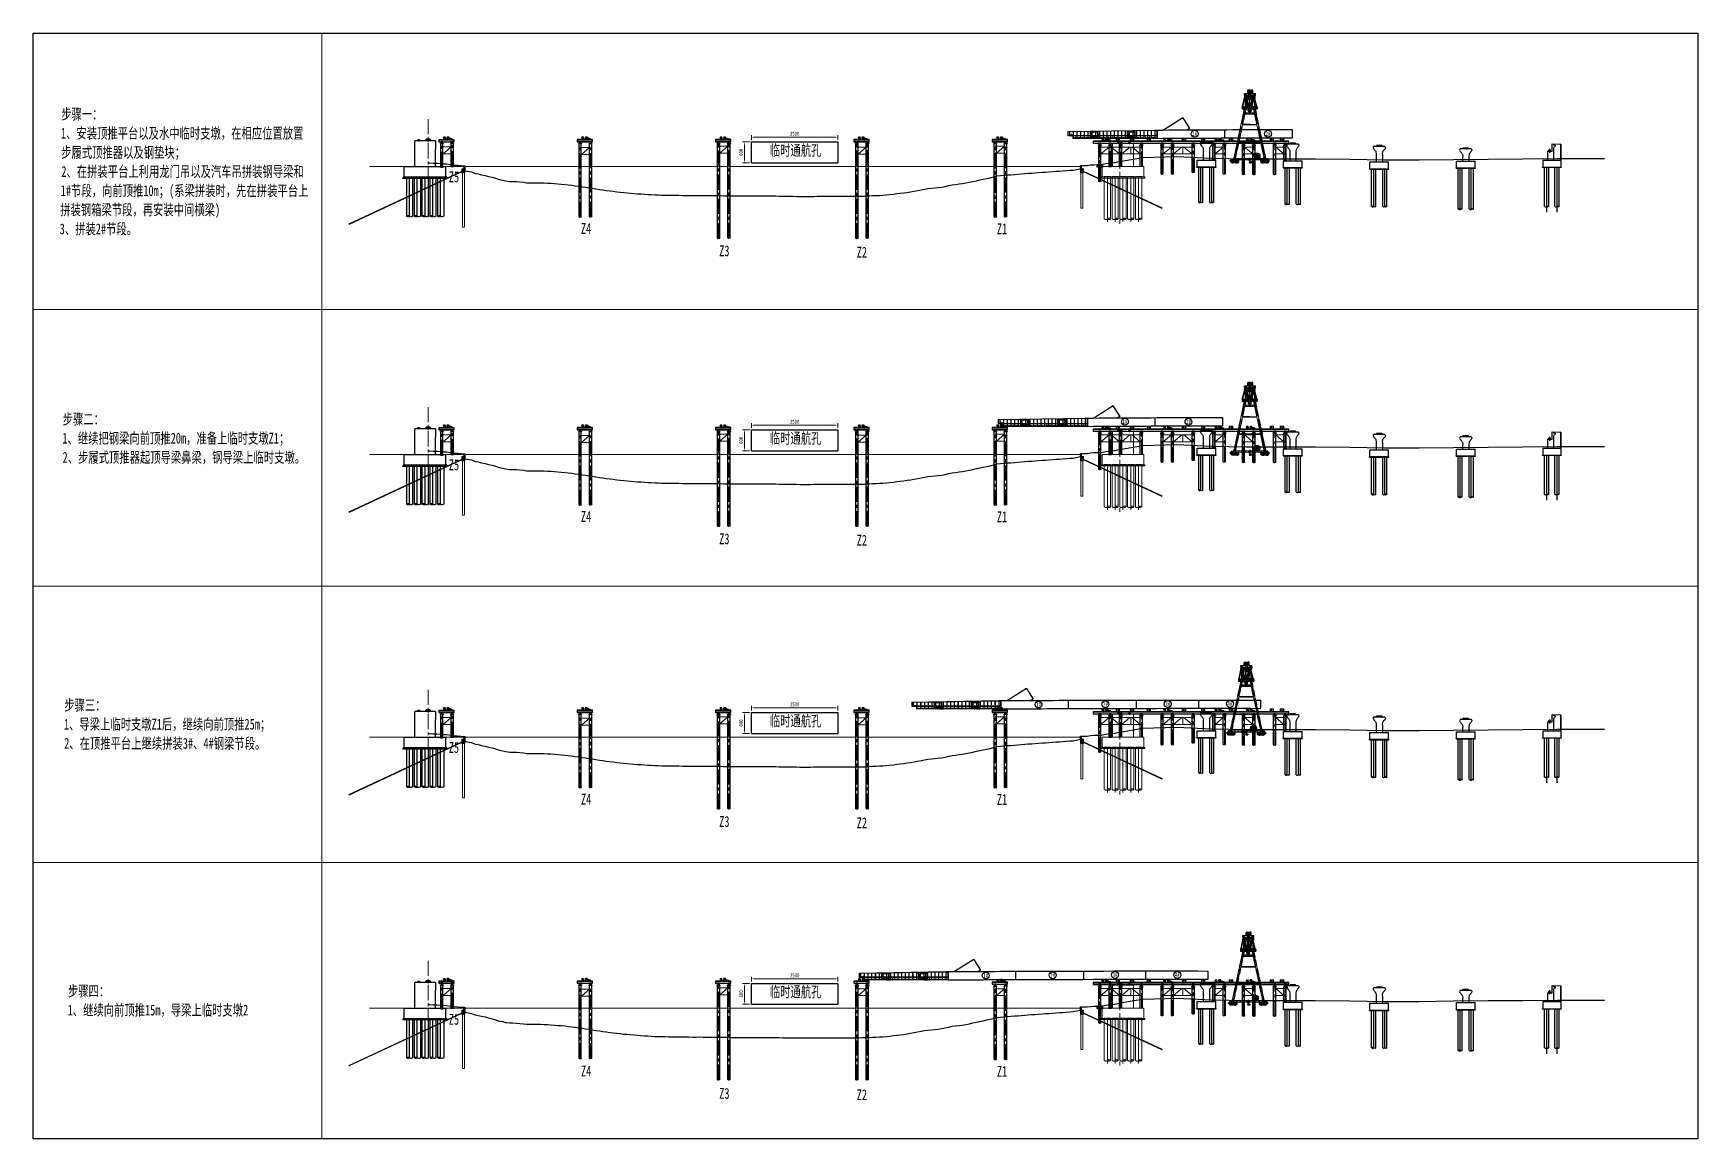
# Model space of a CAD drawing. Extents: x 1767995 to 4174245, y 542814 to 862564.
# Drawn here: x 1767995 to 2249245, y 542814 to 862564 of the extents above; entities that cross this region are included whole.
import ezdxf
from ezdxf.enums import TextEntityAlignment as Align
from ezdxf.lldxf.tags import DXFTag

# ---------------------------------------------------------------- set-up
doc = ezdxf.new("R2010")
doc.units = 0
doc.header["$LTSCALE"] = 3500
for name, pattern in [('ACAD_ISO02W100', [15, 12, -3]), ('CENTER', [2, 1.25, -0.25, 0.25, -0.25]), ('CENTER2', [1.125, 0.75, -0.125, 0.125, -0.125]), ('CENTER8', [6.35, 3.96875, -0.79375, 0.79375, -0.79375]), ('CENTERX2', [101.6, 63.5, -12.7, 12.7, -12.7]), ('DASHDOT', [25.4, 12.7, -6.35, 0, -6.35]), ('DASHED', [0.75, 0.5, -0.25]), ('DIVIDE', [1.25, 0.5, -0.25, 0, -0.25, 0, -0.25]), ('LINEL4', [12.5, 7.5, -2, 1, -2]), ('PHANTOM', [2.5, 1.25, -0.25, 0.25, -0.25, 0.25, -0.25])]:
    doc.linetypes.add(name, pattern=pattern)
doc.layers.get('Defpoints').update_dxf_attribs({"color": 8})
for name, color, linetype, lineweight in [('0 尺寸线', 4, 'Continuous', 18), ('1 BZ 标注', 2, 'Continuous', 13), ('1粗实线', 1, 'Continuous', 30), ('1轮廓实线层', 7, 'Continuous', 30), ('3中心线', 6, 'CENTER', 18), ('4虚线', 2, 'DASHED', 18), ('5文本', 7, 'Continuous', 15), ('6标注线', 7, 'Continuous', 13), ('AM_0', 7, 'Continuous', 50), ('CENTER', 1, 'DASHDOT', 15), ('中心线', 2, 'CENTER', 15), ('尺寸标注', 3, 'Continuous', 18), ('总 河堤', 6, 'Continuous', 15), ('文字', 7, 'Continuous', 15), ('标注', 3, 'Continuous', 18), ('桥 构造粗实', 1, 'Continuous', 30), ('桥 构造细实', 3, 'Continuous', 15), ('桥 构造细虚', 6, 'Continuous', 15), ('桥-构造-细线', 4, 'Continuous', 18), ('粗实线', 3, 'Continuous', 35), ('隐藏 (ISO)', 2, 'DASHED', 9)]:
    doc.layers.add(name, color=color, linetype=linetype, lineweight=lineweight)
for name, color, linetype in [('1', 7, 'Continuous'), ('1细实线', 1, 'Continuous'), ('2', 2, 'CENTER2'), ('2中心线', 1, 'DASHED'), ('2点划线', 2, 'CENTER2'), ('2细线层', 4, 'Continuous'), ('3', 3, 'CENTER'), ('3中心线层', 1, 'CENTER'), ('4虚线层', 6, 'DASHED'), ('5剖面线层', 2, 'Continuous'), ('7标注层', 4, 'Continuous'), ('8符号标注层', 31, 'Continuous'), ('9', 7, 'Continuous'), ('9双点划线层', 6, 'PHANTOM'), ('DASH', 3, 'DASHED'), ('dim', 7, 'Continuous'), ('M_Prof', 2, 'Continuous'), ('MAIN', 7, 'Continuous'), ('MAINLIN', 7, 'Continuous'), ('MARK', 1, 'Continuous'), ('PBZ', 7, 'Continuous'), ('PHANTOM', 1, 'PHANTOM'), ('卡特粗实线', 7, 'Continuous'), ('点划线', 6, 'CENTER'), ('纵_地面线', 30, 'Continuous')]:
    doc.layers.add(name, color=color, linetype=linetype)
doc.styles.get("Standard").update_dxf_attribs({"font": '仿宋_GB2312.TTF', "width": 0.7})
doc.styles.add('wlx0.7', font='仿宋_GB2312.TTF', dxfattribs={"width": 0.7})
doc.styles.add('图内文字', font='仿宋_GB2312.TTF', dxfattribs={"width": 0.7})
tags = doc.linetypes.add('DASHDOT0', pattern=[1, 0.4, -0.3, 0, -0.3]).pattern_tags.tags
tags[10:11] = [DXFTag(74, 4), DXFTag(75, 0), DXFTag(340, '0'), DXFTag(46, 0.0), DXFTag(50, 0.0), DXFTag(44, 0.0), DXFTag(45, 0.0)]
tags[8:9] = [DXFTag(74, 4), DXFTag(75, 0), DXFTag(340, '0'), DXFTag(46, 0.0), DXFTag(50, 0.0), DXFTag(44, 0.0), DXFTag(45, 0.0)]
tags[6:7] = [DXFTag(74, 4), DXFTag(75, 0), DXFTag(340, '0'), DXFTag(46, 0.0), DXFTag(50, 0.0), DXFTag(44, 0.0), DXFTag(45, 0.0)]
tags[4:5] = [DXFTag(74, 4), DXFTag(75, 0), DXFTag(340, '0'), DXFTag(46, 0.0), DXFTag(50, 0.0), DXFTag(44, 0.0), DXFTag(45, 0.0)]
doc.dimstyles.new('600', dxfattribs={"dimscale": 600, "dimtxt": 2, "dimasz": 1.5, "dimexe": 1, "dimexo": 1, "dimgap": 0.65, "dimtad": 1, "dimdec": 0, "dimlfac": 0.1, "dimzin": 0, "dimdsep": 46, "dimtxsty": 'wlx0.7', "dimcen": 0, "dimclrd": 7, "dimclre": 7, "dimclrt": 7, "dimadec": 0, "dimazin": 0, "dimtfac": 1, "dimtdec": 0, "dimtmove": 1, "dimatfit": 3, "dimfxl": 1, "dimtolj": 1, "dimtzin": 0, "dimlwd": 13, "dimlwe": 13, "dimarcsym": 1})
doc.dimstyles.get("Standard").update_dxf_attribs({"dimtxt": 0.18, "dimasz": 0.18, "dimexe": 0.18, "dimexo": 0.0625, "dimgap": 0.09, "dimtad": 0, "dimtih": 1, "dimtoh": 1, "dimdec": 4, "dimzin": 0, "dimdsep": 46, "dimtxsty": 'Standard', "dimcen": 0.09, "dimadec": 0, "dimazin": 0, "dimtfac": 1, "dimtdec": 4, "dimtofl": 0, "dimtmove": 0, "dimatfit": 3, "dimfxl": 1, "dimtolj": 1, "dimtzin": 0, "dimarcsym": 0})
pattern_1 = [(45, (4083.5064, 16911.954), (-4.490128, 4.490128), [])]

msp = doc.modelspace()

# ---------------------------------------------------------------- texts
at = {"layer": '5文本', "width": 0.7}
for s, p in [('步骤一：', (1776078.8, 837630, -0.3)), ('1、安装顶推平台以及水中临时支墩，在相应位置放置', (1775988, 832094.8, -0.3)), ('步履式顶推器以及钢垫块；', (1776056.1, 826559.7, -0.3)), ('2、在拼装平台上利用龙门吊以及汽车吊拼装钢导梁和', (1776101.5, 821024.6, -0.3)), ('1#节段，向前顶推10m；(系梁拼装时，先在拼装平台上', (1775942.6, 815489.4, -0.3)), ('拼装钢箱梁节段，再安装中间横梁)', (1775783.7, 809954.3, -0.3)), ('3、拼装2#节段。', (1775624.7, 804419.1, -0.3)), ('步骤二：', (1776483.4, 749398.5, -0.3)), ('1、继续把钢梁向前顶推20m，准备上临时支墩Z1；', (1776392.6, 743879.6, -0.3)), ('2、步履式顶推器起顶导梁鼻梁，钢导梁上临时支墩。', (1776460.7, 738344.5, -0.3)), ('步骤三：', (1776945.4, 666676.6, -0.3)), ('1、导梁上临时支墩Z1后，继续向前顶推25m；', (1776854.6, 661157.7, -0.3)), ('2、在顶推平台上继续拼装3#、4#钢梁节段。', (1776922.7, 655622.5, -0.3)), ('步骤四：', (1778017.3, 583988.4, -0.3)), ('1、继续向前顶推15m，导梁上临时支墩2', (1777926.5, 578469.5, -0.3))]:
    msp.add_text(s, height=3125, dxfattribs=at).set_placement(p)
at = {"layer": '5文本', "char_height": 3125, "attachment_point": 1, "style": '图内文字'}
for s, insert in [('临时通航孔', (1980948.6, 830285.3)), ('Z5', (1888145.6, 822612.4)), ('Z4', (1926355.6, 807671)), ('Z1', (2046605.5, 807570.4)), ('Z3', (1966322.9, 801199.4)), ('Z2', (2006084, 800799.4)), ('临时通航孔', (1980948.6, 746985.3)), ('Z5', (1888145.6, 739312.4)), ('Z4', (1926355.6, 724371)), ('Z1', (2046605.5, 724270.4)), ('Z3', (1966322.9, 717899.4)), ('Z2', (2006084, 717499.4)), ('临时通航孔', (1980948.6, 665224.5)), ('Z5', (1888145.6, 657551.6)), ('Z4', (1926355.6, 642610.2)), ('Z1', (2046605.5, 642509.6)), ('Z3', (1966322.9, 636138.7)), ('Z2', (2006084, 635738.7)), ('临时通航孔', (1980948.6, 586865)), ('Z5', (1888145.6, 578910.7)), ('Z4', (1926355.6, 563969.4)), ('Z1', (2046605.5, 563868.7)), ('Z3', (1966322.9, 557497.8)), ('Z2', (2006084, 557097.8))]:
    msp.add_mtext(s, dxfattribs=dict(at, insert=insert))
at = {"layer": '文字', "style": '图内文字', "width": 0.7}
for s, p in [('1#', (2103779.1, 833496.4)), ('2#', (2124978.2, 833502.5)), ('1#', (2083616.9, 750196.4)), ('2#', (2102002.4, 750202.5)), ('1#', (2058647.8, 668401.1)), ('2#', (2077986.9, 668475)), ('3#', (2096011.3, 668557.1)), ('4#', (2113997.9, 668570.5)), ('1#', (2043400.9, 590024.5)), ('2#', (2062739.9, 590098.4)), ('3#', (2080764.3, 590180.5)), ('4#', (2098751, 590193.9))]:
    msp.add_text(s, height=1250, rotation=0.000002, dxfattribs=at).set_placement(p, align=Align.MIDDLE_CENTER)

# ---------------------------------------------------------------- blocks, each defined once
blk = doc.blocks.new('左堤岸')
at = {"layer": '总 河堤'}
h = blk.add_hatch(dxfattribs=at)
h.set_pattern_fill('ANSI31', color=256, scale=0.05, style=0)
h.paths.add_polyline_path([(0, 1.25), (-0.25, 1.25), (-0.45, 0.4), (-0.9, 0.4), (-0.9, -0.42), (0, 0)])
h.paths.add_polyline_path([(0, 0), (-0.9, -0.42), (-0.9, -0.8), (0, -0.8)])
for p, q in [((-0.9, -0.8), (-0.9, 0.4)), ((-0.9, 0.4), (-0.45, 0.4)), ((-0.45, 0.4), (-0.25, 1.25)), ((0, 1.25), (-0.25, 1.25)), ((0, 1.25), (0, -0.8)), ((0, -0.8), (-0.9, -0.8)), ((-0.75, -0.8), (-0.75, -16.5)), ((-0.15, -0.8), (-0.15, -16.5)), ((-0.75, -16.5), (-0.15, -16.5))]:
    blk.add_line(p, q, dxfattribs=at)
at = {"layer": '总 河堤', "color": 8}
for p, q in [((-0.9, -0.31), (-33.57, -15.54)), ((-0.9, -0.53), (-33.48, -15.72)), ((-0.9, -0.42), (-32.62, -15.21)), ((-33.57, -15.54), (-33.48, -15.72))]:
    blk.add_line(p, q, dxfattribs=at)
blk = doc.blocks.new('右堤岸')
at = {"layer": '总 河堤'}
h = blk.add_hatch(dxfattribs=at)
h.set_pattern_fill('ANSI31', color=256, scale=0.05, style=0)
h.set_pattern_definition([(135, (-1e-10, -1250), (112.253, 112.253), [])])
h.paths.add_polyline_path([(0, 0), (250, 0), (450, -850), (900, -850), (900, -1670), (0, -1250)])
h.paths.add_polyline_path([(0, -1250), (900, -1670), (900, -2050), (0, -2050)])
for p, q in [((0, 0), (250, 0)), ((0, 0), (0, -2050)), ((450, -850), (250, 0)), ((0, -2050), (900, -2050)), ((150, -2050), (150, -12250)), ((900, -850), (450, -850)), ((750, -2050), (750, -12250)), ((900, -2050), (900, -850)), ((750, -12250), (150, -12250))]:
    blk.add_line(p, q, dxfattribs=at)
at = {"layer": '总 河堤', "color": 8}
for p, q in [((900, -1559), (23600, -12145)), ((900, -1670), (22651, -11813)), ((900, -1780), (23515, -12326)), ((23600, -12145), (23515, -12326))]:
    blk.add_line(p, q, dxfattribs=at)
blk = doc.blocks.new('sdfsdff23ewr')
for p, q in [((5500301, 1460631), (5503301, 1460631)), ((5500301, 1460631), (5503301, 1460631)), ((5501005, 1460631), (5501005, 1460811)), ((5502597, 1460811), (5501005, 1460811)), ((5502597, 1460631), (5502597, 1460811)), ((5525301, 1460092), (5528301, 1460092)), ((5525301, 1460092), (5528301, 1460092)), ((5526005, 1460092), (5526005, 1460271)), ((5527597, 1460271), (5526005, 1460271)), ((5527597, 1460092), (5527597, 1460271)), ((5550301, 1459448), (5553301, 1459448)), ((5550301, 1459448), (5553301, 1459448)), ((5551005, 1459448), (5551005, 1459627)), ((5552597, 1459627), (5551005, 1459627)), ((5552597, 1459448), (5552597, 1459627)), ((5575301, 1458719), (5578301, 1458719)), ((5575301, 1458719), (5578301, 1458719)), ((5576005, 1458719), (5576005, 1458898)), ((5577597, 1458898), (5576005, 1458898)), ((5577597, 1458719), (5577597, 1458898)), ((5601331, 1458303), (5600771, 1458303)), ((5600771, 1458303), (5600771, 1458118)), ((5600771, 1458180), (5600894, 1458303)), ((5600771, 1458180), (5600892, 1458301)), ((5600849, 1458116), (5601036, 1458303)), ((5600849, 1458116), (5601034, 1458301)), ((5600991, 1458116), (5601175, 1458300)), ((5600991, 1458116), (5601136, 1458261)), ((5601051, 1458680), (5601051, 1457522)), ((5601132, 1458116), (5601260, 1458244)), ((5601132, 1458116), (5601233, 1458217)), ((5601136, 1458261), (5601175, 1458301)), ((5601175, 1458300), (5601177, 1458303)), ((5601233, 1458217), (5601317, 1458301)), ((5601260, 1458244), (5601319, 1458303)), ((5601331, 1458118), (5601331, 1458303)), ((5601801, 1457996), (5601801, 1460081)), ((5601801, 1460081), (5604301, 1460019)), ((5602301, 1459721, 0), (5602301, 1460069, 0)), ((5602701, 1459721, 0), (5602301, 1459721, 0)), ((5602701, 1459421, 0), (5602301, 1459071, 0)), ((5602301, 1455319), (5602301, 1459071, 0)), ((5602701, 1459721, 0), (5602701, 1459421, 0)), ((5604301, 1460019), (5604301, 1455435)), ((5604301, 1455319), (5604301, 1460019)), ((5499001, 1453419), (5504601, 1453419)), ((5499001, 1453319), (5499001, 1453419)), ((5499101, 1453419), (5499101, 1455419)), ((5499101, 1455419), (5504501, 1455419)), ((5499101, 1453419), (5504501, 1453419)), ((5499601, 1443182), (5499601, 1453419)), ((5500201, 1443242), (5500201, 1453419)), ((5500801, 1455419), (5502801, 1455419)), ((5500801, 1455419), (5502801, 1455419)), ((5500801, 1443182), (5500801, 1453419)), ((5500901, 1458034), (5500901, 1455419)), ((5502701, 1458034), (5502701, 1455419)), ((5502801, 1443182), (5502801, 1453419)), ((5503401, 1443242), (5503401, 1453419)), ((5504001, 1443182), (5504001, 1453419)), ((5504501, 1453419), (5504501, 1455419)), ((5504601, 1453319), (5504601, 1453419)), ((5524101, 1453219), (5524101, 1455219)), ((5524101, 1455219), (5529501, 1455219)), ((5525801, 1455219), (5527801, 1455219)), ((5525801, 1455219), (5527801, 1455219)), ((5525901, 1457494), (5525901, 1455219)), ((5527701, 1457494), (5527701, 1455219)), ((5529501, 1453219), (5529501, 1455219)), ((5549101, 1452919), (5549101, 1454919)), ((5549101, 1454919), (5554501, 1454919)), ((5550801, 1454919), (5552801, 1454919)), ((5550801, 1454919), (5552801, 1454919)), ((5550901, 1456850), (5550901, 1454919)), ((5552701, 1456850), (5552701, 1454919)), ((5554501, 1452919), (5554501, 1454919)), ((5574101, 1453119), (5574101, 1455119)), ((5574101, 1455119), (5579501, 1455119)), ((5575801, 1455119), (5577801, 1455119)), ((5575801, 1455119), (5577801, 1455119)), ((5575901, 1456121), (5575901, 1455119)), ((5577701, 1456121), (5577701, 1455119)), ((5579501, 1453119), (5579501, 1455119)), ((5604301, 1455319), (5599101, 1455319)), ((5599101, 1455319), (5599101, 1453319)), ((5600551, 1457996), (5601801, 1457996)), ((5600551, 1455319), (5600551, 1457996)), ((5600691, 1457996), (5600691, 1458118)), ((5600691, 1458118), (5601411, 1458118)), ((5600771, 1458118), (5601331, 1458118)), ((5600771, 1458118), (5601331, 1458118)), ((5601273, 1458116), (5601331, 1458174)), ((5601273, 1458116), (5601330, 1458172)), ((5601330, 1458172), (5601331, 1458174)), ((5601411, 1458118), (5601411, 1457996)), ((5604301, 1455319), (5604301, 1453319, 0)), ((5499001, 1453319), (5504601, 1453319)), ((5524001, 1453219), (5529601, 1453219)), ((5524001, 1453119), (5524001, 1453219)), ((5524001, 1453119), (5529601, 1453119)), ((5524101, 1453219), (5529501, 1453219)), ((5524601, 1442642), (5524601, 1453219)), ((5525201, 1442497), (5525201, 1453219)), ((5525801, 1442642), (5525801, 1453219)), ((5527801, 1442642), (5527801, 1453219)), ((5528401, 1442497), (5528401, 1453219)), ((5529001, 1442642), (5529001, 1453219)), ((5529601, 1453119), (5529601, 1453219)), ((5549001, 1452919), (5554601, 1452919)), ((5549001, 1452819), (5549001, 1452919)), ((5549001, 1452819), (5554601, 1452819)), ((5549101, 1452919), (5554501, 1452919)), ((5549601, 1441998), (5549601, 1452919)), ((5550201, 1441832), (5550201, 1452919)), ((5550801, 1441998), (5550801, 1452919)), ((5552801, 1441998), (5552801, 1452919)), ((5553401, 1441832), (5553401, 1452919)), ((5554001, 1441998), (5554001, 1452919)), ((5554601, 1452819), (5554601, 1452919)), ((5574001, 1453119), (5579601, 1453119)), ((5574001, 1453019), (5574001, 1453119)), ((5574001, 1453019), (5579601, 1453019)), ((5574101, 1453119), (5579501, 1453119)), ((5574601, 1441269), (5574601, 1453119)), ((5575201, 1440962), (5575201, 1453119)), ((5575801, 1441269), (5575801, 1453119)), ((5577801, 1441269), (5577801, 1453119)), ((5578401, 1440962), (5578401, 1453119)), ((5579001, 1441269), (5579001, 1453119)), ((5599101, 1453319, 0), (5604301, 1453319, 0)), ((5599601, 1442020), (5599601, 1453319)), ((5600201, 1440323), (5600201, 1453319)), ((5600801, 1442020), (5600801, 1453319)), ((5602601, 1442020), (5602601, 1453319)), ((5603201, 1440323), (5603201, 1453319)), ((5603801, 1442020), (5603801, 1453319))]:
    blk.add_line(p, q)
at = {"ltscale": 2.2}
for p, q in [((5599101, 1455319), (5599101, 1453319)), ((5599101, 1453319, 0), (5604301, 1453319, 0)), ((5599151, 1453319, 0), (5604351, 1453319, 0))]:
    blk.add_line(p, q, dxfattribs=at)
at = {"elevation": 0}
blk.add_lwpolyline([(5604301, 1453319), (5604401, 1453319), (5604401, 1453219), (5599001, 1453219), (5599001, 1453319), (5599101, 1453319)], dxfattribs=at)
for points in [[(5500801, 1443182, -0.416), (5500201, 1443182, 0.408), (5499601, 1443182, 0.416), (5500201, 1443182, 0.416)], [(5502801, 1443182, 0.416), (5503401, 1443182, -0.408), (5504001, 1443182, -0.416), (5503401, 1443182, -0.416)], [(5525801, 1442642, -0.416), (5525201, 1442642, 0.408), (5524601, 1442642, 0.416), (5525201, 1442642, 0.416)], [(5527801, 1442642, 0.416), (5528401, 1442642, -0.408), (5529001, 1442642, -0.416), (5528401, 1442642, -0.416)], [(5550801, 1441998, -0.416), (5550201, 1441998, 0.408), (5549601, 1441998, 0.416), (5550201, 1441998, 0.416)], [(5552801, 1441998, 0.416), (5553401, 1441998, -0.408), (5554001, 1441998, -0.416), (5553401, 1441998, -0.416)], [(5575801, 1441269, -0.416), (5575201, 1441269, 0.408), (5574601, 1441269, 0.416), (5575201, 1441269, 0.416)], [(5577801, 1441269, 0.416), (5578401, 1441269, -0.408), (5579001, 1441269, -0.416), (5578401, 1441269, -0.416)], [(5599601, 1442020, 0.416), (5600201, 1442020, -0.408), (5600801, 1442020, -0.416), (5600201, 1442020, -0.416)], [(5602601, 1442020, 0.416), (5603201, 1442020, -0.408), (5603801, 1442020, -0.416), (5603201, 1442020, -0.416)]]:
    blk.add_lwpolyline(points, format="xyb")
for points in [[(5500301, 1460631), (5500063, 1460385), (5500401, 1459573), (5500851, 1458923), (5500901, 1458034)], [(5503301, 1460631), (5503540, 1460385), (5503202, 1459573), (5502752, 1458923), (5502701, 1458034)], [(5525301, 1460092), (5525063, 1459845), (5525401, 1459033), (5525851, 1458383), (5525901, 1457494)], [(5528301, 1460092), (5528540, 1459845), (5528202, 1459033), (5527752, 1458383), (5527701, 1457494)], [(5550301, 1459448), (5550063, 1459201), (5550401, 1458389), (5550851, 1457739), (5550901, 1456850)], [(5553301, 1459448), (5553540, 1459201), (5553202, 1458389), (5552752, 1457739), (5552701, 1456850)], [(5575301, 1458719), (5575063, 1458472), (5575401, 1457660), (5575851, 1457010), (5575901, 1456121)], [(5578301, 1458719), (5578540, 1458472), (5578202, 1457660), (5577752, 1457010), (5577701, 1456121)]]:
    blk.add_spline(points, degree=3)
blk = doc.blocks.new('第三方士大夫')
at = {"layer": '3中心线', "ltscale": 1000}
for p, q in [((5507457, 1403284), (5507457, 1416363)), ((5509707, 1403284), (5509707, 1416363)), ((5511957, 1403284), (5511957, 1416363)), ((5514207, 1403284), (5514207, 1416363)), ((5516457, 1403284), (5516457, 1416363))]:
    blk.add_line(p, q, dxfattribs=at)
at = {"layer": '4虚线', "ltscale": 1000}
for p, q in [((5510182, 1426043), (5511932, 1426043)), ((5510182, 1425931), (5510182, 1426043)), ((5510182, 1426043), (5511932, 1426043)), ((5510182, 1425931), (5510182, 1426043)), ((5510182, 1426043), (5511932, 1426043)), ((5510182, 1425931), (5510182, 1426043)), ((5510182, 1426043), (5511932, 1426043)), ((5510182, 1425931), (5510182, 1426043)), ((5510306, 1426134), (5511808, 1426134)), ((5510306, 1426043), (5510306, 1426134)), ((5510306, 1426134), (5511808, 1426134)), ((5510306, 1426043), (5510306, 1426134)), ((5510306, 1426134), (5511808, 1426134)), ((5510306, 1426043), (5510306, 1426134)), ((5510306, 1426134), (5511808, 1426134)), ((5510306, 1426043), (5510306, 1426134)), ((5510306, 1426043), (5511808, 1426043)), ((5510306, 1426043), (5511808, 1426043)), ((5510306, 1426043), (5511808, 1426043)), ((5510306, 1426043), (5511808, 1426043)), ((5510452, 1426134), (5510452, 1426400)), ((5510452, 1426134), (5510452, 1426400)), ((5510452, 1426134), (5510452, 1426400)), ((5510452, 1426134), (5510452, 1426400)), ((5510452, 1426134), (5510452, 1426400)), ((5510452, 1426134), (5510452, 1426400)), ((5510452, 1426134), (5510452, 1426400)), ((5510452, 1426134), (5510452, 1426400)), ((5510452, 1426400), (5511662, 1426400)), ((5511057, 1426351), (5511057, 1425931)), ((5511662, 1426134), (5511662, 1426400)), ((5511662, 1426134), (5511662, 1426400)), ((5511662, 1426134), (5511662, 1426400)), ((5511662, 1426134), (5511662, 1426400)), ((5511662, 1426134), (5511662, 1426400)), ((5511662, 1426134), (5511662, 1426400)), ((5511808, 1426043), (5511808, 1426134)), ((5511808, 1426043), (5511808, 1426134)), ((5511808, 1426043), (5511808, 1426134)), ((5511808, 1426043), (5511808, 1426134)), ((5511932, 1425931), (5511932, 1426043)), ((5511932, 1425931), (5511932, 1426043)), ((5511932, 1425931), (5511932, 1426043)), ((5511932, 1425931), (5511932, 1426043)), ((5513307, 1425931), (5513307, 1425931)), ((5513421, 1426073), (5514193, 1426073)), ((5513421, 1425931), (5513421, 1426073)), ((5513421, 1426073), (5514193, 1426073)), ((5513421, 1425931), (5513421, 1426073)), ((5513421, 1426073), (5514193, 1426073)), ((5513421, 1425931), (5513421, 1426073)), ((5513421, 1426073), (5514193, 1426073)), ((5513421, 1425931), (5513421, 1426073)), ((5513421, 1425931), (5514193, 1425931)), ((5513421, 1425931), (5514193, 1425931)), ((5513421, 1425931), (5514193, 1425931)), ((5513421, 1425931), (5514193, 1425931)), ((5513525, 1426073), (5513525, 1426241)), ((5513525, 1426073), (5513525, 1426241)), ((5513525, 1426073), (5513525, 1426241)), ((5513525, 1426073), (5513525, 1426241)), ((5513525, 1426073), (5513525, 1426241)), ((5513525, 1426073), (5513525, 1426241)), ((5513525, 1426073), (5513525, 1426241)), ((5513525, 1426073), (5513525, 1426241)), ((5513525, 1426241), (5514089, 1426241)), ((5513807, 1426397), (5513807, 1425788)), ((5514089, 1426073), (5514089, 1426241)), ((5514089, 1426073), (5514089, 1426241)), ((5514089, 1426073), (5514089, 1426241)), ((5514089, 1426073), (5514089, 1426241)), ((5514089, 1426073), (5514089, 1426241)), ((5514089, 1426073), (5514089, 1426241)), ((5514193, 1426073), (5514193, 1425931)), ((5508957, 1419263), (5508957, 1423543)), ((5514957, 1419263), (5514957, 1423543)), ((5505657, 1416263), (5518257, 1416263)), ((5505657, 1416263), (5505657, 1415963)), ((5505657, 1416263), (5518257, 1416263)), ((5505657, 1416263), (5505657, 1415963)), ((5505657, 1415963), (5518257, 1415963)), ((5505657, 1415963), (5518257, 1415963)), ((5505957, 1419263), (5517957, 1419263)), ((5505957, 1416263), (5505957, 1419263)), ((5505957, 1419263), (5517957, 1419263)), ((5505957, 1416263), (5505957, 1419263)), ((5508357, 1416363), (5506557, 1416363)), ((5506557, 1415963), (5506557, 1416363)), ((5508357, 1416363), (5506557, 1416363)), ((5506557, 1415963), (5506557, 1416363)), ((5506557, 1415963), (5506557, 1404150)), ((5506557, 1415963), (5506557, 1404150)), ((5508357, 1415963), (5508357, 1416363)), ((5508357, 1415963), (5508357, 1416363)), ((5508357, 1415963), (5508357, 1404150)), ((5508357, 1415963), (5508357, 1404150)), ((5508707, 1419263), (5515207, 1419263)), ((5508707, 1419263), (5515207, 1419263)), ((5510607, 1416363), (5508807, 1416363)), ((5508807, 1415963), (5508807, 1416363)), ((5510607, 1416363), (5508807, 1416363)), ((5508807, 1415963), (5508807, 1416363)), ((5508807, 1415963), (5508807, 1404150)), ((5508807, 1415963), (5508807, 1404150)), ((5510607, 1415963), (5510607, 1416363)), ((5510607, 1415963), (5510607, 1416363)), ((5510607, 1415963), (5510607, 1404150)), ((5510607, 1415963), (5510607, 1404150)), ((5512857, 1416363), (5511057, 1416363)), ((5511057, 1415963), (5511057, 1416363)), ((5512857, 1416363), (5511057, 1416363)), ((5511057, 1415963), (5511057, 1416363)), ((5511057, 1415963), (5511057, 1404150)), ((5511057, 1415963), (5511057, 1404150)), ((5512857, 1415963), (5512857, 1416363)), ((5512857, 1415963), (5512857, 1416363)), ((5512857, 1415963), (5512857, 1404150)), ((5512857, 1415963), (5512857, 1404150)), ((5515107, 1416363), (5513307, 1416363)), ((5513307, 1415963), (5513307, 1416363)), ((5515107, 1416363), (5513307, 1416363)), ((5513307, 1415963), (5513307, 1416363)), ((5513307, 1415963), (5513307, 1404150)), ((5513307, 1415963), (5513307, 1404150)), ((5515107, 1415963), (5515107, 1416363)), ((5515107, 1415963), (5515107, 1416363)), ((5515107, 1415963), (5515107, 1404150)), ((5515107, 1415963), (5515107, 1404150)), ((5517357, 1416363), (5515557, 1416363)), ((5515557, 1415963), (5515557, 1416363)), ((5517357, 1416363), (5515557, 1416363)), ((5515557, 1415963), (5515557, 1416363)), ((5515557, 1415963), (5515557, 1404150)), ((5515557, 1415963), (5515557, 1404150)), ((5517357, 1415963), (5517357, 1416363)), ((5517357, 1415963), (5517357, 1416363)), ((5517357, 1415963), (5517357, 1404150)), ((5517357, 1415963), (5517357, 1404150)), ((5517957, 1416263), (5517957, 1419263)), ((5518257, 1415963), (5518257, 1416263))]:
    blk.add_line(p, q, dxfattribs=at)
blk.add_lwpolyline([(5514957, 1423543), (5514957, 1425931), (5508957, 1425931), (5508957, 1423543)], dxfattribs=at)
for points in [[(5506557, 1404150, 0.4142136), (5507457, 1404150, 0.4142136), (5508357, 1404150, 0.4142136), (5507457, 1404150)], [(5508807, 1404150, 0.4142136), (5509707, 1404150, 0.4142136), (5510607, 1404150, 0.4142136), (5509707, 1404150)], [(5511057, 1404150, 0.4142136), (5511957, 1404150, 0.4142136), (5512857, 1404150, 0.4142136), (5511957, 1404150)], [(5513307, 1404150, 0.4142136), (5514207, 1404150, 0.4142136), (5515107, 1404150, 0.4142136), (5514207, 1404150)], [(5515557, 1404150, 0.4142136), (5516457, 1404150, 0.4142136), (5517357, 1404150, 0.4142136), (5516457, 1404150)]]:
    blk.add_lwpolyline(points, format="xyb", dxfattribs=at)
blk = doc.blocks.new('当时算的发生的')
at = {"color": 1}
for p, q in [((5298073, 1442349), (5297573, 1442349)), ((5297573, 1439961), (5297573, 1442349)), ((5297573, 1434800), (5297573, 1439961)), ((5303573, 1442349), (5298073, 1442349)), ((5298323, 1442349), (5298323, 1442349)), ((5299109, 1442495), (5298336, 1442495)), ((5299109, 1442495), (5298336, 1442495)), ((5299109, 1442495), (5298336, 1442495)), ((5299109, 1442495), (5298336, 1442495)), ((5298336, 1442495), (5298336, 1442349)), ((5299109, 1442349), (5298336, 1442349)), ((5298441, 1442495), (5298441, 1442655)), ((5298441, 1442495), (5298441, 1442655)), ((5298441, 1442495), (5298441, 1442655)), ((5298441, 1442495), (5298441, 1442655)), ((5298441, 1442495), (5298441, 1442655)), ((5298441, 1442495), (5298441, 1442655)), ((5299005, 1442655), (5298441, 1442655)), ((5298723, 1442815), (5298723, 1442206)), ((5299005, 1442495), (5299005, 1442655)), ((5299005, 1442495), (5299005, 1442655)), ((5299005, 1442495), (5299005, 1442655)), ((5299005, 1442495), (5299005, 1442655)), ((5299005, 1442495), (5299005, 1442655)), ((5299005, 1442495), (5299005, 1442655)), ((5299005, 1442495), (5299005, 1442655)), ((5299005, 1442495), (5299005, 1442655)), ((5299109, 1442349), (5299109, 1442495)), ((5299109, 1442349), (5299109, 1442495)), ((5299109, 1442349), (5299109, 1442495)), ((5299109, 1442349), (5299109, 1442495)), ((5302348, 1442461), (5300598, 1442461)), ((5300598, 1442349), (5300598, 1442461)), ((5302348, 1442461), (5300598, 1442461)), ((5300598, 1442349), (5300598, 1442461)), ((5302348, 1442461), (5300598, 1442461)), ((5300598, 1442349), (5300598, 1442461)), ((5302348, 1442461), (5300598, 1442461)), ((5300598, 1442349), (5300598, 1442461)), ((5302223, 1442552), (5300722, 1442552)), ((5300722, 1442461), (5300722, 1442552)), ((5302223, 1442552), (5300722, 1442552)), ((5300722, 1442461), (5300722, 1442552)), ((5302223, 1442552), (5300722, 1442552)), ((5300722, 1442461), (5300722, 1442552)), ((5302223, 1442552), (5300722, 1442552)), ((5300722, 1442461), (5300722, 1442552)), ((5302223, 1442461), (5300722, 1442461)), ((5302223, 1442461), (5300722, 1442461)), ((5302223, 1442461), (5300722, 1442461)), ((5302223, 1442461), (5300722, 1442461)), ((5300868, 1442552), (5300868, 1442818)), ((5300868, 1442552), (5300868, 1442818)), ((5300868, 1442552), (5300868, 1442818)), ((5300868, 1442552), (5300868, 1442818)), ((5300868, 1442552), (5300868, 1442818)), ((5300868, 1442552), (5300868, 1442818)), ((5302077, 1442818), (5300868, 1442818)), ((5301473, 1442769), (5301473, 1442349)), ((5302077, 1442552), (5302077, 1442818)), ((5302077, 1442552), (5302077, 1442818)), ((5302077, 1442552), (5302077, 1442818)), ((5302077, 1442552), (5302077, 1442818)), ((5302077, 1442552), (5302077, 1442818)), ((5302077, 1442552), (5302077, 1442818)), ((5302077, 1442552), (5302077, 1442818)), ((5302077, 1442552), (5302077, 1442818)), ((5302223, 1442461), (5302223, 1442552)), ((5302223, 1442461), (5302223, 1442552)), ((5302223, 1442461), (5302223, 1442552)), ((5302223, 1442461), (5302223, 1442552)), ((5302348, 1442349), (5302348, 1442461)), ((5302348, 1442349), (5302348, 1442461)), ((5302348, 1442349), (5302348, 1442461)), ((5302348, 1442349), (5302348, 1442461)), ((5303573, 1442349), (5303573, 1439961)), ((5303573, 1434800), (5303573, 1439961)), ((5306573, 1434800), (5294573, 1434800)), ((5294573, 1431800), (5294573, 1434800)), ((5306573, 1431800), (5306573, 1434800)), ((5306573, 1431800), (5306573, 1434800)), ((5306873, 1431800), (5294273, 1431800)), ((5294273, 1431500), (5294273, 1431800)), ((5306873, 1431500), (5294273, 1431500)), ((5295173, 1431900), (5296973, 1431900)), ((5295173, 1431500), (5295173, 1431900)), ((5295173, 1431900), (5296973, 1431900)), ((5295173, 1431500), (5295173, 1431900)), ((5306873, 1431800), (5295173, 1431800)), ((5306873, 1431500), (5295173, 1431500)), ((5295173, 1431500), (5295173, 1420568)), ((5295173, 1431500), (5295173, 1420568)), ((5296073, 1420307), (5296073, 1431900)), ((5296973, 1431500), (5296973, 1431900)), ((5296973, 1431500), (5296973, 1431900)), ((5296973, 1431500), (5296973, 1420568)), ((5296973, 1431500), (5296973, 1420568)), ((5297423, 1431900), (5299223, 1431900)), ((5297423, 1431500), (5297423, 1431900)), ((5297423, 1431900), (5299223, 1431900)), ((5297423, 1431500), (5297423, 1431900)), ((5297423, 1431500), (5297423, 1420568)), ((5297423, 1431500), (5297423, 1420568)), ((5298323, 1420307), (5298323, 1431900)), ((5299223, 1431500), (5299223, 1431900)), ((5299223, 1431500), (5299223, 1431900)), ((5299223, 1431500), (5299223, 1420568)), ((5299223, 1431500), (5299223, 1420568)), ((5299673, 1431900), (5301473, 1431900)), ((5299673, 1431500), (5299673, 1431900)), ((5299673, 1431900), (5301473, 1431900)), ((5299673, 1431500), (5299673, 1431900)), ((5299673, 1431500), (5299673, 1420568)), ((5299673, 1431500), (5299673, 1420568)), ((5300573, 1420307), (5300573, 1431900)), ((5301473, 1431500), (5301473, 1431900)), ((5301473, 1431500), (5301473, 1431900)), ((5301473, 1431500), (5301473, 1420568)), ((5301473, 1431500), (5301473, 1420568)), ((5301923, 1431900), (5303723, 1431900)), ((5301923, 1431500), (5301923, 1431900)), ((5301923, 1431900), (5303723, 1431900)), ((5301923, 1431500), (5301923, 1431900)), ((5301923, 1431500), (5301923, 1420568)), ((5301923, 1431500), (5301923, 1420568)), ((5302823, 1420307), (5302823, 1431900)), ((5303723, 1431500), (5303723, 1431900)), ((5303723, 1431500), (5303723, 1431900)), ((5303723, 1431500), (5303723, 1420568)), ((5303723, 1431500), (5303723, 1420568)), ((5304173, 1431900), (5305973, 1431900)), ((5304173, 1431500), (5304173, 1431900)), ((5304173, 1431900), (5305973, 1431900)), ((5304173, 1431500), (5304173, 1431900)), ((5304173, 1431500), (5304173, 1420568)), ((5304173, 1431500), (5304173, 1420568)), ((5305073, 1420307), (5305073, 1431900)), ((5305973, 1431500), (5305973, 1431900)), ((5305973, 1431500), (5305973, 1431900)), ((5305973, 1431500), (5305973, 1420568)), ((5305973, 1431500), (5305973, 1420568)), ((5306873, 1431800), (5306873, 1431500)), ((5306873, 1431800), (5306873, 1431500))]:
    blk.add_line(p, q, dxfattribs=at)
for points in [[(5296973, 1420568, -0.4142136), (5296073, 1420568, -0.4142136), (5295173, 1420568, -0.4142136), (5296073, 1420568)], [(5299223, 1420568, -0.4142136), (5298323, 1420568, -0.4142136), (5297423, 1420568, -0.4142136), (5298323, 1420568)], [(5301473, 1420568, -0.4142136), (5300573, 1420568, -0.4142136), (5299673, 1420568, -0.4142136), (5300573, 1420568)], [(5303723, 1420568, -0.4142136), (5302823, 1420568, -0.4142136), (5301923, 1420568, -0.4142136), (5302823, 1420568)], [(5305973, 1420568, -0.4142136), (5305073, 1420568, -0.4142136), (5304173, 1420568, -0.4142136), (5305073, 1420568)]]:
    blk.add_lwpolyline(points, format="xyb", dxfattribs=at)
blk = doc.blocks.new('SW_CENTERMARKSYMBOL_15')
at = {"color": 0, "linetype": 'Continuous', "lineweight": 0}
for p, q in [((-1, 0), (-1.21374, 0)), ((0, 0), (-0.5, 0)), ((0, 1), (0, 1.21374)), ((0, 0), (0, 0.5)), ((0, 0), (0, -0.5)), ((0, 0), (0.5, 0)), ((1, 0), (1.21374, 0)), ((0, -1), (0, -1.21374))]:
    blk.add_line(p, q, dxfattribs=at)
blk = doc.blocks.new('1234569')
at = {"layer": '尺寸标注', "color": 7, "linetype": 'CENTER8'}
for p, q in [((-196111, -679551), (-196090, -679551)), ((-196100, -679562), (-196100, -679541)), ((-196100, -679595), (-196100, -679566))]:
    blk.add_line(p, q, dxfattribs=at)
at = {"layer": '尺寸标注', "color": 7}
for points in [[(-196106, -679565), (-196106, -679565, 0.4142136), (-196108, -679567), (-196108, -679575)], [(-196093, -679575), (-196093, -679567, 0.4142136), (-196095, -679565), (-196095, -679565)]]:
    blk.add_lwpolyline(points, format="xyb", dxfattribs=at)
blk.add_lwpolyline([(-196095, -679575), (-196095, -679600), (-196100, -679603), (-196105, -679600), (-196105, -679575)], dxfattribs=at)
for radius in [15, 10.4]:
    blk.add_circle((-196100, -679551), radius, dxfattribs=at)
blk = doc.blocks.new('456')
at = {"layer": '尺寸标注', "color": 1, "linetype": 'DASHDOT0'}
for p, q in [((-216147, -678337), (-216154, -678337)), ((-216150, -678340), (-216150, -678333))]:
    blk.add_line(p, q, dxfattribs=at)
at = {"layer": '尺寸标注', "color": 1}
blk.add_circle((-216150, -678337), 3.5, dxfattribs=at)
blk = doc.blocks.new('321321')
at = {"layer": '尺寸标注', "color": 1, "linetype": 'DASHDOT0'}
for p, q in [((-216211, -682364), (-216218, -682364)), ((-216214, -682367), (-216214, -682360)), ((-215991, -682364), (-215998, -682364)), ((-215994, -682367), (-215994, -682360)), ((-215771, -682364), (-215778, -682364)), ((-215774, -682367), (-215774, -682360)), ((-215551, -682364), (-215558, -682364)), ((-215554, -682367), (-215554, -682360)), ((-215331, -682364), (-215338, -682364)), ((-215334, -682367), (-215334, -682360))]:
    blk.add_line(p, q, dxfattribs=at)
at = {"layer": '尺寸标注', "color": 1}
for points in [[(-216212, -682367), (-216210, -682364), (-216212, -682360), (-216216, -682361), (-216218, -682364), (-216216, -682367)], [(-215992, -682367), (-215990, -682364), (-215992, -682360), (-215996, -682361), (-215998, -682364), (-215996, -682367)], [(-215772, -682367), (-215770, -682364), (-215772, -682360), (-215776, -682361), (-215778, -682364), (-215776, -682367)], [(-215552, -682367), (-215550, -682364), (-215552, -682360), (-215556, -682361), (-215558, -682364), (-215556, -682367)], [(-215332, -682367), (-215330, -682364), (-215332, -682360), (-215336, -682361), (-215338, -682364), (-215336, -682367)]]:
    blk.add_lwpolyline(points, close=True, dxfattribs=at)
at = {"layer": '尺寸标注', "color": 4}
for centre, radius in [((-216214, -682364), 6), ((-216214, -682364), 5), ((-215994, -682364), 6), ((-215774, -682364), 6), ((-215554, -682364), 6), ((-215334, -682364), 6)]:
    blk.add_circle(centre, radius, dxfattribs=at)
at = {"layer": '尺寸标注', "color": 1}
for centre in [(-216214, -682364), (-215994, -682364), (-215774, -682364), (-215554, -682364), (-215334, -682364)]:
    blk.add_circle(centre, 5, dxfattribs=at)
at = {"layer": '尺寸标注', "color": 251}
for centre in [(-216214, -682364), (-215994, -682364), (-215774, -682364), (-215554, -682364), (-215334, -682364)]:
    blk.add_circle(centre, 3, dxfattribs=at)
blk = doc.blocks.new('0123')
at = {"layer": '尺寸标注', "color": 0}
for p, q in [((-197674, -679484), (-197674, -679478)), ((-197671, -679484), (-197671, -679509)), ((-197670, -679484), (-197670, -679478)), ((-197662, -679478), (-197662, -679484)), ((-197661, -679484), (-197661, -679509))]:
    blk.add_line(p, q, dxfattribs=at)
at = {"layer": '尺寸标注', "color": 0, "linetype": 'DASHDOT0'}
blk.add_line((-197666, -679473), (-197666, -679513), dxfattribs=at)
at = {"layer": '尺寸标注', "color": 0}
for points in [[(-197658, -679478), (-197674, -679478, 0.4142136), (-197675, -679479), (-197675, -679484)], [(-197657, -679484), (-197657, -679479, 0.4142136), (-197658, -679478), (-197658, -679484)]]:
    blk.add_lwpolyline(points, format="xyb", dxfattribs=at)
blk.add_lwpolyline([(-197671, -679509), (-197661, -679509), (-197666, -679513)], close=True, dxfattribs=at)
blk = doc.blocks.new('23322')
at = {"layer": '尺寸标注', "color": 0}
for p, q in [((39013, 49007), (39030, 49014)), ((39085, 48934), (39092, 48951)), ((39188, 48934), (39181, 48950)), ((39261, 49109), (39244, 49102)), ((39261, 49006), (39244, 49013))]:
    blk.add_line(p, q, dxfattribs=at)
for centre, radius in [((39021, 49010), 9), ((39022, 49106), 9), ((39137, 49058), 90), ((39137, 49058), 90), ((39089, 49173), 9), ((39089, 48942), 9), ((39184, 48942), 9), ((39185, 49173), 9), ((39252, 49010), 9), ((39253, 49105), 9)]:
    blk.add_circle(centre, radius, dxfattribs=at)
blk.add_arc((39137, 49058), 150, 296.46128, 243.53872, dxfattribs=at)
blk = doc.blocks.new('ewqwe')
h = blk.add_hatch()
h.set_pattern_fill('ANSI37', color=5, scale=4)
h.set_pattern_definition([(45, (60193.746, -5943.269), (-8.98025612, 8.98025612), []), (135, (60193.746, -5943.269), (-8.98025612, -8.98025612), [])])
h.paths.add_polyline_path([(965601, 492388), (966080, 492388), (966080, 492408), (965601, 492408)])
at = {"color": 2, "lineweight": 30}
for p, q in [((965601, 492388), (966081, 492388)), ((965601, 492208), (965601, 492378)), ((965601, 492208), (966081, 492208)), ((965601, 492188), (966081, 492188)), ((965651, 492148), (965671, 492148)), ((965706, 492208), (965706, 492368)), ((965726, 492208), (965726, 492368)), ((965831, 492208), (965831, 492368)), ((965851, 492208), (965851, 492368)), ((965956, 492208), (965956, 492368)), ((965976, 492208), (965976, 492368)), ((966011, 492148), (966031, 492148)), ((966081, 492208), (966081, 492378)), ((966081, 492188), (966081, 492208))]:
    blk.add_line(p, q, dxfattribs=at)
at = {"color": 2}
for p, q in [((965601, 492368), (965601, 492388)), ((965601, 492188), (965601, 492208))]:
    blk.add_line(p, q, dxfattribs=at)
at = {"color": 2, "lineweight": 30}
blk.add_lwpolyline([(965601, 492368), (966081, 492368), (966081, 492388)], dxfattribs=at)
at = {"layer": '0 尺寸线'}
blk.add_lwpolyline([(965601, 492388), (966081, 492388), (966081, 492408), (965601, 492408)], close=True, dxfattribs=at)
at = {"layer": '1 BZ 标注'}
for p, q in [((965651, 492148), (965671, 492148)), ((966011, 492148), (966031, 492148))]:
    blk.add_line(p, q, dxfattribs=at)
at = {"layer": '中心线', "linetype": 'CENTERX2'}
for p, q in [((965651, 492188), (965651, 492148)), ((965651, 492188), (965651, 492148)), ((965671, 492188), (965671, 492148)), ((965671, 492188), (965671, 492148)), ((965671, 492148), (966011, 492148)), ((965671, 492148), (966011, 492148)), ((966011, 492188), (966011, 492148)), ((966011, 492188), (966011, 492148)), ((966031, 492188), (966031, 492148)), ((966031, 492188), (966031, 492148))]:
    blk.add_line(p, q, dxfattribs=at)
at = {"layer": '卡特粗实线'}
blk.add_line((965976, 492208), (965996, 492208), dxfattribs=at)
blk = doc.blocks.new('A$C159A2C35')
h = blk.add_hatch()
h.set_pattern_fill('ANSI37', color=5, scale=4)
h.set_pattern_definition([(45, (-904848.285, -497628.079), (-8.98025612, 8.98025612), []), (135, (-904848.285, -497628.079), (-8.98025612, -8.98025612), [])])
h.paths.add_polyline_path([(449, 703), (928, 703), (928, 723), (449, 723)])
at = {"layer": '尺寸标注', "linetype": 'ACAD_ISO02W100', "lineweight": 30, "ltscale": 3}
h = blk.add_hatch(dxfattribs=at)
h.set_pattern_fill('ANSI32', color=3, scale=50)
h.set_pattern_definition([(45, (-39514.227, -48795.501), (-13.258252, 13.258252), []), (45, (-39505.388, -48795.501), (-13.258252, 13.258252), [])])
h.paths.add_polyline_path([(-578, 68), (-578, 48), (-175, 48), (-175, 68)])
at = {"color": 5, "linetype": 'Continuous', "lineweight": 0}
for p, q in [((-771, 352), (-1493, 352)), ((-771, 172), (-1493, 172)), ((-878, 375), (-879, 375)), ((-873, 369), (-873, 365)), ((-870, 369), (-873, 369)), ((-873, 365), (-873, 352)), ((-870, 365), (-870, 369)), ((-870, 365), (-870, 352)), ((-864, 375), (-865, 375)), ((-771, 394), (-811, 394)), ((-771, 386), (-811, 386)), ((-771, 378), (-811, 378)), ((-771, 126), (-811, 126)), ((-771, 118), (-811, 118)), ((-771, 110), (-811, 110))]:
    blk.add_line(p, q, dxfattribs=at)
at = {"color": 7, "linetype": 'Continuous'}
for p, q in [((-1026, 45), (-588, 45)), ((-923, 45), (-952, 45)), ((-667, 45), (-724, 45)), ((-588, 45), (-576, 45)), ((-118, 45), (-576, 45)), ((684, 131), (688, 131)), ((686, 418), (690, 418))]:
    blk.add_line(p, q, dxfattribs=at)
at = {"color": 6, "linetype": 'Continuous'}
blk.add_line((-578, 424), (-175, 424), dxfattribs=at)
at = {"color": 5, "linetype": 'Continuous'}
for p, q in [((-546, 98), (-546, 424)), ((-207, 424), (-207, 98))]:
    blk.add_line(p, q, dxfattribs=at)
at = {"color": 2, "lineweight": 30}
for p, q in [((448, 603), (448, 723)), ((448, 703), (928, 703)), ((448, 603), (928, 603)), ((448, 583), (928, 583)), ((473, 533), (473, 583)), ((473, 533), (483, 533)), ((473, 533), (522, 433)), ((483, 533), (483, 583)), ((483, 533), (532, 433)), ((522, 433), (563, 433)), ((553, 603), (553, 683)), ((563, 433), (563, 583)), ((573, 603), (573, 683)), ((678, 603), (678, 683)), ((698, 603), (698, 683)), ((803, 603), (803, 683)), ((814, 433), (814, 583)), ((814, 433), (856, 433)), ((823, 603), (823, 683)), ((894, 533), (846, 433)), ((904, 533), (856, 433)), ((894, 533), (894, 583)), ((904, 533), (904, 583)), ((928, 603), (928, 703))]:
    blk.add_line(p, q, dxfattribs=at)
at = {"color": 2}
for p, q in [((448, 683), (448, 703)), ((448, 583), (448, 603))]:
    blk.add_line(p, q, dxfattribs=at)
at = {"color": 5, "linetype": 'DASHED'}
for p, q in [((553, 433), (553, 583)), ((824, 433), (824, 583))]:
    blk.add_line(p, q, dxfattribs=at)
at = {"color": 5, "linetype": 'Continuous', "lineweight": 0}
for points in [[(-879, 375), (-879, 380), (-879, 382)], [(-864, 382), (-864, 382), (-864, 382), (-866, 382), (-867, 382), (-870, 382), (-872, 382), (-875, 382), (-877, 382), (-878, 382), (-879, 382), (-879, 382)], [(-864, 382), (-864, 380), (-864, 375)]]:
    blk.add_lwpolyline(points, dxfattribs=at)
blk.add_lwpolyline([(-811, 95), (-811, 410, -0.4142136), (-809, 412), (-773, 412, -0.4142136), (-771, 410), (-771, 95, -0.4142136), (-773, 93), (-809, 93, -0.4142136)], format="xyb", close=True, dxfattribs=at)
for points in [[(-603, 287), (-751, 287, -0.4142136), (-753, 289), (-753, 310, 0.4142136), (-755, 312), (-771, 312)], [(-771, 212), (-755, 212, 0.4142136), (-753, 214), (-753, 235, -0.4142136), (-751, 237), (-603, 237, 0.4142136), (-598, 242), (-598, 282, 0.4142136), (-603, 287)]]:
    blk.add_lwpolyline(points, format="xyb", dxfattribs=at)
at = {"color": 2, "lineweight": 30}
blk.add_lwpolyline([(448, 683), (928, 683)], dxfattribs=at)
at = {"color": 7, "linetype": 'Continuous'}
for centre, radius in [((686, 131), 8.26), ((686, 131), 7.14), ((688, 418), 8.26), ((688, 418), 7.14), ((686, 131), 2), ((688, 418), 2)]:
    blk.add_circle(centre, radius, dxfattribs=at)
at = {"color": 5, "linetype": 'Continuous', "lineweight": 0}
for points, knots in [([(-873, 369), (-875, 369), (-876, 370), (-878, 371), (-878, 371)], [0, 0, 0, 0, 0.9939019, 1, 1, 1, 1]), ([(-865, 371), (-866, 371), (-867, 370), (-869, 369), (-870, 369)], [0, 0, 0, 0, 0.5878391, 1, 1, 1, 1])]:
    blk.add_open_spline(points, degree=3, knots=knots, dxfattribs=at)
at = {"color": 7, "linetype": 'Continuous'}
for points in [[(680, 125), (680, 126), (678, 127), (678, 130), (678, 133), (679, 136), (681, 138), (683, 139), (686, 140), (689, 139), (692, 138), (694, 135), (695, 133), (695, 130), (694, 127), (692, 125), (690, 123), (687, 122), (684, 122), (682, 123), (681, 125), (680, 125)], [(682, 412), (682, 413), (680, 414), (680, 417), (680, 420), (681, 423), (683, 425), (685, 426), (688, 427), (691, 426), (694, 425), (696, 423), (697, 420), (697, 417), (696, 414), (694, 412), (692, 410), (689, 409), (686, 410), (684, 411), (683, 412), (682, 412)]]:
    blk.add_open_spline(points, degree=3, knots=[0, 0, 0, 0, 0.0537149, 0.1074303, 0.1611246, 0.2148029, 0.2685094, 0.3222257, 0.3758789, 0.4294528, 0.4830281, 0.5366835, 0.5904001, 0.6441057, 0.6977838, 0.7514791, 0.8051994, 0.8588792, 0.9124731, 0.9660366, 1, 1, 1, 1], dxfattribs=at)
at = {"layer": '0 尺寸线'}
blk.add_lwpolyline([(449, 703), (928, 703), (928, 723), (449, 723)], close=True, dxfattribs=at)
at = {"layer": '1 BZ 标注'}
for p, q in [((-1493, 352), (-1493, 172)), ((928, 703), (928, 683)), ((928, 603), (928, 583))]:
    blk.add_line(p, q, dxfattribs=at)
at = {"layer": 'AM_0', "color": 7, "lineweight": 30}
for p, q in [((-1010, 453), (-1010, 45)), ((-841, 453), (-1010, 453)), ((-990, 453), (-990, 45)), ((-877, 45), (-877, 0)), ((-841, 45), (-841, 453)), ((-811, 453), (-841, 453)), ((-811, 45), (-811, 453)), ((-761, 453), (-811, 453)), ((1006, 45), (1006, 135)), ((1026, 45), (1026, 135))]:
    blk.add_line(p, q, dxfattribs=at)
for points in [[(-1026, 45), (1026, 45), (1026, 0), (-1026, 0)], [(386, 65), (986, 65), (986, 45), (386, 45)]]:
    blk.add_lwpolyline(points, close=True, dxfattribs=at)
blk.add_lwpolyline([(1026, 135), (-511, 135, -0.4142136), (-661, 285), (-661, 353, 0.414491), (-761, 453)], format="xyb", dxfattribs=at)
blk.add_lwpolyline([(-678, 45), (-678, 48), (-576, 48), (346, 48), (346, 45)], dxfattribs=at)
at = {"layer": '中心线', "linetype": 'CENTERX2'}
blk.add_line((688, 610), (688, 363), dxfattribs=at)
at = {"layer": '卡特粗实线'}
blk.add_line((823, 603), (843, 603), dxfattribs=at)
at = {"layer": '尺寸标注', "color": 253, "linetype": 'LINEL4'}
for p, q in [((-1611, 262), (-207, 262)), ((-377, -88), (-377, 571)), ((-377, 571), (-377, -88)), ((-377, -22), (-377, 522)), ((-326, 386), (-333, 369)), ((546, 440), (546, 65)), ((546, 121), (826, 121)), ((596, 205), (596, 143)), ((776, 205), (776, 143)), ((827, 440), (826, 65))]:
    blk.add_line(p, q, dxfattribs=at)
at = {"layer": '尺寸标注', "color": 4}
for p, q in [((-811, 402), (-811, 343)), ((-811, 388), (-811, 45)), ((-811, 93), (-811, 153)), ((-811, 45), (1026, 45)), ((-227, 98), (-527, 98)), ((-522, 48), (-522, 48)), ((-514, 48), (-514, 48)), ((-444, 128), (-310, 128)), ((-385, 45), (-385, 45)), ((-381, 45), (-381, 45)), ((-373, 45), (-373, 45)), ((-369, 45), (-369, 45)), ((-244, 68), (-244, 68)), ((-228, 68), (-228, 68)), ((346, 45), (346, 135)), ((366, 45), (366, 135)), ((506, 65), (686, 65)), ((686, 143), (586, 125)), ((686, 65), (866, 65))]:
    blk.add_line(p, q, dxfattribs=at)
at = {"layer": '尺寸标注', "color": 8, "linetype": 'ACAD_ISO02W100'}
for p, q in [((-661, 272), (-811, 272)), ((-661, 252), (-811, 252))]:
    blk.add_line(p, q, dxfattribs=at)
at = {"layer": '尺寸标注', "color": 6}
blk.add_line((947, 45), (-811, 45), dxfattribs=at)
at = {"layer": '尺寸标注', "color": 6, "lineweight": 30}
for p, q in [((-708, 291), (-708, 327)), ((-708, 291), (-708, 327)), ((-708, 197), (-708, 233)), ((-708, 197), (-708, 233)), ((-706, 329), (-578, 329)), ((-706, 289), (-578, 289)), ((-706, 235), (-578, 235)), ((-706, 195), (-578, 195)), ((-175, 63), (-175, 58))]:
    blk.add_line(p, q, dxfattribs=at)
at = {"layer": '尺寸标注', "color": 4, "linetype": 'ACAD_ISO02W100'}
for p, q in [((-673, 289), (-673, 329)), ((-673, 287), (-673, 237)), ((-673, 237), (-673, 287)), ((-673, 195), (-673, 235)), ((-648, 289), (-648, 329)), ((-648, 237), (-648, 287)), ((-648, 195), (-648, 235)), ((-623, 289), (-623, 329)), ((-623, 287), (-623, 237)), ((-623, 237), (-623, 287)), ((-623, 195), (-623, 235))]:
    blk.add_line(p, q, dxfattribs=at)
at = {"layer": '尺寸标注', "color": 1, "linetype": 'CENTER8'}
blk.add_line((-633, 109), (327, 109), dxfattribs=at)
at = {"layer": '尺寸标注', "color": 2}
blk.add_line((-578, 87), (-578, 424), dxfattribs=at)
at = {"layer": '尺寸标注', "color": 6, "linetype": 'ACAD_ISO02W100', "lineweight": 30, "ltscale": 3}
for p, q in [((-578, 98), (-175, 98)), ((-578, 68), (-175, 68))]:
    blk.add_line(p, q, dxfattribs=at)
at = {"layer": '尺寸标注', "color": 8}
for p, q in [((-526, 53), (-522, 57)), ((-526, 53), (-526, 48)), ((-522, 88), (-518, 90)), ((-522, 68), (-522, 88)), ((-522, 68), (-522, 57)), ((-518, 90), (-514, 88)), ((-514, 88), (-514, 68)), ((-514, 68), (-514, 57)), ((-514, 57), (-510, 53)), ((-510, 53), (-510, 48)), ((-385, 53), (-381, 57)), ((-385, 53), (-385, 48)), ((-381, 88), (-377, 90)), ((-381, 68), (-381, 88)), ((-381, 68), (-381, 57)), ((-377, 90), (-373, 88)), ((-373, 88), (-373, 68)), ((-373, 68), (-373, 57)), ((-373, 57), (-369, 53)), ((-369, 53), (-369, 48)), ((-244, 53), (-240, 57)), ((-244, 53), (-244, 48)), ((-240, 88), (-236, 90)), ((-240, 68), (-240, 88)), ((-240, 68), (-240, 57)), ((-240, 57), (-240, 57)), ((-236, 90), (-232, 88)), ((-232, 88), (-232, 68)), ((-232, 68), (-232, 57)), ((-232, 57), (-228, 53)), ((-228, 53), (-228, 48)), ((423, 73), (449, 73)), ((423, 65), (423, 73)), ((449, 65), (423, 65)), ((426, 17), (426, 65)), ((426, 17), (436, 13)), ((427, 27), (427, 73)), ((427, 17), (427, 45)), ((443, 25), (429, 25)), ((436, 13), (446, 17)), ((445, 27), (445, 73)), ((446, 17), (446, 65)), ((446, 17), (446, 45)), ((449, 73), (449, 65)), ((515, 100), (522, 103)), ((515, 100), (515, 55)), ((522, 103), (522, 55)), ((522, 103), (529, 100)), ((529, 100), (529, 55)), ((538, 540), (538, 443)), ((538, 443), (553, 438)), ((546, 205), (826, 205)), ((553, 438), (553, 423)), ((553, 423), (820, 423)), ((563, 125), (586, 125)), ((586, 125), (686, 143)), ((686, 143), (786, 125)), ((786, 125), (810, 125)), ((834, 443), (820, 438)), ((820, 423), (820, 438)), ((834, 443), (834, 540)), ((850, 103), (843, 100)), ((843, 100), (843, 55)), ((843, 95), (843, 55)), ((850, 103), (850, 55)), ((857, 100), (850, 103)), ((850, 100), (850, 55)), ((857, 100), (857, 55)), ((857, 95), (857, 55)), ((924, 73), (948, 73)), ((924, 65), (924, 73)), ((948, 65), (924, 65)), ((926, 16), (926, 65)), ((926, 16), (936, 13)), ((927, 26), (927, 73)), ((927, 16), (927, 45)), ((943, 24), (929, 24)), ((936, 13), (946, 16)), ((945, 26), (945, 73)), ((946, 16), (946, 65)), ((946, 16), (946, 45)), ((948, 73), (948, 65))]:
    blk.add_line(p, q, dxfattribs=at)
at = {"layer": '尺寸标注', "color": 8, "linetype": 'DASHDOT0'}
for p, q in [((-518, 68), (-518, 90)), ((-377, 68), (-377, 90)), ((-236, 68), (-236, 90))]:
    blk.add_line(p, q, dxfattribs=at)
at = {"layer": '尺寸标注', "color": 1}
blk.add_line((-501, 314), (-484, 307), dxfattribs=at)
at = {"layer": '尺寸标注', "color": 4, "linetype": 'ACAD_ISO02W100', "lineweight": 30, "ltscale": 3}
for p, q in [((-392, 127), (-392, 515)), ((-362, 127), (-362, 515))]:
    blk.add_line(p, q, dxfattribs=at)
at = {"layer": '尺寸标注', "color": 0}
blk.add_line((324, 45), (924, 45), dxfattribs=at)
at = {"layer": '尺寸标注', "color": 8, "linetype": 'CENTER8'}
for p, q in [((436, 25), (436, 73)), ((936, 24), (936, 73))]:
    blk.add_line(p, q, dxfattribs=at)
at = {"layer": '尺寸标注', "color": 1, "lineweight": 30}
for p, q in [((497, 540), (497, 65)), ((497, 540), (875, 540)), ((502, 545), (870, 545)), ((538, 581), (538, 564)), ((539, 563), (838, 563)), ((539, 562), (585, 551)), ((836, 583), (540, 583)), ((586, 551), (787, 551)), ((586, 549), (586, 545)), ((786, 545), (786, 549)), ((787, 551), (837, 562)), ((838, 564), (838, 581)), ((875, 540), (875, 65))]:
    blk.add_line(p, q, dxfattribs=at)
at = {"layer": '尺寸标注', "color": 1, "linetype": 'LINEL4'}
for p, q in [((586, 551), (586, 205)), ((786, 551), (786, 205))]:
    blk.add_line(p, q, dxfattribs=at)
at = {"layer": '尺寸标注', "color": 6, "lineweight": 30}
for points in [[(-1021, 361), (-1026, 361), (-1026, 163), (-1021, 163)], [(-1016, 163), (-1010, 163), (-1010, 361), (-1016, 361)], [(-578, 68), (-578, 424), (-546, 424), (-546, 98)], [(-546, 98), (-546, 424), (-207, 424), (-207, 98)], [(-207, 98), (-207, 424), (-175, 424), (-175, 68)]]:
    blk.add_lwpolyline(points, dxfattribs=at)
at = {"layer": '尺寸标注', "color": 2}
blk.add_lwpolyline([(-705, 329), (-665, 329), (-665, 334), (-705, 334)], close=True, dxfattribs=at)
at = {"layer": '尺寸标注', "color": 3}
blk.add_lwpolyline([(-623, 339, 0.4142136), (-626, 342), (-653, 342), (-663, 342), (-670, 342, 0.4142136), (-673, 339), (-673, 335), (-665, 335), (-665, 329), (-673, 329), (-673, 178, 0.4145834), (-670, 175), (-626, 175, 0.4138437), (-623, 178)], format="xyb", close=True, dxfattribs=at)
at = {"layer": '尺寸标注', "color": 7, "linetype": 'ACAD_ISO02W100'}
blk.add_lwpolyline([(327, 115), (-633, 115), (-633, 103), (327, 103)], close=True, dxfattribs=at)
at = {"layer": '尺寸标注', "color": 3, "linetype": 'ACAD_ISO02W100', "lineweight": 30, "ltscale": 3}
blk.add_lwpolyline([(-578, 48), (-175, 48), (-175, 68), (-578, 68)], close=True, dxfattribs=at)
at = {"layer": '尺寸标注', "color": 4, "lineweight": 30}
blk.add_lwpolyline([(-542, 545), (-212, 545), (-212, 515), (-542, 515)], close=True, dxfattribs=at)
at = {"layer": '尺寸标注', "color": 4, "linetype": 'ACAD_ISO02W100', "lineweight": 30, "ltscale": 3}
for points in [[(-542, 128), (-542, 515), (-512, 515), (-512, 128)], [(-242, 128), (-242, 515), (-212, 515), (-212, 127)]]:
    blk.add_lwpolyline(points, dxfattribs=at)
at = {"layer": '尺寸标注', "color": 4, "lineweight": 30}
blk.add_lwpolyline([(-542, 113, 0.4142136), (-527, 98), (-227, 98, 0.4142136), (-212, 113), (-212, 128), (-542, 128)], format="xyb", close=True, dxfattribs=at)
at = {"layer": '尺寸标注', "color": 4}
for points in [[(534, 45), (534, 55), (510, 55), (510, 45)], [(838, 45), (838, 55), (862, 55), (862, 45)]]:
    blk.add_lwpolyline(points, dxfattribs=at)
at = {"layer": '尺寸标注', "color": 8}
for points in [[(533, 55), (511, 55), (511, 48), (533, 48)], [(839, 55), (861, 55), (861, 48), (839, 48)]]:
    blk.add_lwpolyline(points, close=True, dxfattribs=at)
for points in [[(563, 125), (563, 178), (546, 178), (546, 205)], [(810, 125), (810, 178), (826, 178), (826, 205)]]:
    blk.add_lwpolyline(points, dxfattribs=at)
at = {"layer": '尺寸标注', "color": 6, "lineweight": 50}
blk.add_circle((-1018, 305), 4.84, dxfattribs=at)
at = {"layer": '尺寸标注', "color": 6, "lineweight": 30}
blk.add_circle((-1018, 218), 4.84, dxfattribs=at)
at = {"layer": '尺寸标注', "color": 252, "lineweight": 50}
for centre, radius in [((-1018, 305), 3.24), ((-1018, 218), 3.24), ((-1018, 305), 1.71), ((-1018, 218), 1.71)]:
    blk.add_circle(centre, radius, dxfattribs=at)
at = {"layer": '尺寸标注', "color": 6, "lineweight": 50}
for centre, start, end in [((-1018, 363), 203.39093, 336.60907), ((-1018, 161), 22.74399, 157.25601)]:
    blk.add_arc(centre, 4.84, start, end, dxfattribs=at)
at = {"layer": '尺寸标注', "color": 252, "lineweight": 50}
for centre, start, end in [((-1018, 363), 216.35681, 323.64319), ((-1018, 161), 35.26085, 144.73915)]:
    blk.add_arc(centre, 3.24, start, end, dxfattribs=at)
at = {"layer": '尺寸标注', "color": 6, "lineweight": 30}
for centre, start, end in [((-706, 327), 90, 180), ((-706, 291), 180, 270), ((-706, 233), 90, 180), ((-706, 197), 180, 270)]:
    blk.add_arc(centre, 2, start, end, dxfattribs=at)
at = {"layer": '尺寸标注', "color": 8}
for centre, start, end in [((429, 27), 180, 270), ((443, 27), 270, 0), ((929, 26), 180, 270), ((943, 26), 270, 0)]:
    blk.add_arc(centre, 2, start, end, dxfattribs=at)
at = {"layer": '尺寸标注', "color": 1}
blk.add_arc((502, 540), 5, 90, 180, dxfattribs=at)
at = {"layer": '尺寸标注', "color": 1, "lineweight": 30}
for centre, radius, start, end in [((540, 581), 2, 91.83477, 180.00189), ((540, 564), 2, 180.00189, 221.3973), ((540, 564), 2, 221.3973, 246.96415), ((584, 549), 2, 41.43658, 66.96415), ((584, 549), 2, 0.00255, 41.43658), ((788, 549), 2, 138.60095, 180.00255), ((788, 549), 2, 113.0462, 138.60095), ((836, 581), 2, 359.99798, 90), ((836, 564), 2, 293.0462, 318.6105), ((836, 564), 2, 318.6105, 359.99798), ((870, 540), 5, 0, 90)]:
    blk.add_arc(centre, radius, start, end, dxfattribs=at)
at = {"layer": '尺寸标注', "color": 4}
for points in [[(686, 140), (686, 140), (687, 140), (689, 139), (692, 138), (694, 135), (695, 133), (695, 130), (694, 127), (692, 125), (690, 123), (688, 122), (687, 122), (686, 122)], [(688, 427), (688, 427), (689, 427), (691, 426), (694, 425), (696, 423), (697, 420), (697, 417), (696, 414), (694, 412), (692, 410), (690, 410), (689, 409), (688, 409)]]:
    blk.add_open_spline(points, degree=3, knots=[0.37372888, 0.37372888, 0.37372888, 0.37372888, 0.37587892, 0.42945282, 0.48302811, 0.53668348, 0.59040011, 0.64410573, 0.69778377, 0.75147906, 0.80519945, 0.85887922, 0.87370285, 0.87370285, 0.87370285, 0.87370285], dxfattribs=at)
at = {"color": 7, "linetype": 'Continuous', "lineweight": 0, "xscale": -10, "yscale": 10, "zscale": 10}
for p in [(686, 131), (688, 418)]:
    blk.add_blockref('SW_CENTERMARKSYMBOL_15', p, dxfattribs=at)
at = {"layer": '1 BZ 标注'}
blk.add_blockref('ewqwe', (-966218, -491643), dxfattribs=at)
at = {"layer": '尺寸标注', "color": 4}
for name, p in [('1234569', (195274, 680028)), ('321321', (215631, 682473)), ('456', (215567, 678446)), ('456', (215567, 678446)), ('1234569', (195538, 679999)), ('456', (215787, 678446)), ('456', (215787, 678446)), ('1234569', (195909, 679999)), ('456', (216007, 678446)), ('456', (216007, 678446)), ('456', (216227, 678446)), ('456', (216227, 678446)), ('456', (216447, 678446)), ('456', (216447, 678446)), ('1234569', (197077, 679710))]:
    blk.add_blockref(name, p, dxfattribs=at)
at = {"layer": '尺寸标注', "color": 3}
blk.add_blockref('0123', (196973, 679818), dxfattribs=at)
at = {"layer": '尺寸标注', "color": 7}
blk.add_blockref('23322', (-39514, -48796), dxfattribs=at)
blk = doc.blocks.new('RETRET')
at = {"layer": 'M_Prof', "color": 7}
for p, q in [((3109876, -4114864), (3109876, -4116146)), ((3111878, -4114745), (3109996, -4114745)), ((3111878, -4114866), (3109996, -4114866)), ((3109997, -4114864), (3109997, -4116146)), ((3111876, -4116146), (3111876, -4114864)), ((3111997, -4116146), (3111997, -4114864)), ((3111878, -4116145), (3109996, -4116145)), ((3111878, -4116266), (3109996, -4116266))]:
    blk.add_line(p, q, dxfattribs=at)
at = {"layer": '点划线', "color": 7}
for p, q in [((3111937, -4114805), (3109937, -4114805)), ((3111937, -4116205), (3109937, -4116205))]:
    blk.add_line(p, q, dxfattribs=at)
at = {"layer": '隐藏 (ISO)', "color": 7}
for p, q in [((3109837, -4114736), (3109867, -4114706)), ((3109837, -4114736), (3109837, -4114875)), ((3109837, -4114875), (3109867, -4114905)), ((3110006, -4114706), (3109867, -4114706)), ((3109867, -4114905), (3110006, -4114905)), ((3110036, -4114736), (3110006, -4114706)), ((3110036, -4114875), (3110006, -4114905)), ((3110036, -4114875), (3110036, -4114736)), ((3111837, -4114736), (3111867, -4114706)), ((3111837, -4114736), (3111837, -4114875)), ((3111837, -4114875), (3111867, -4114905)), ((3112006, -4114706), (3111867, -4114706)), ((3111867, -4114905), (3112006, -4114905)), ((3112036, -4114736), (3112006, -4114706)), ((3112036, -4114875), (3112006, -4114905)), ((3112036, -4114875), (3112036, -4114736)), ((3109837, -4116136), (3109867, -4116106)), ((3109837, -4116136), (3109837, -4116275)), ((3109837, -4116275), (3109867, -4116305)), ((3110006, -4116106), (3109867, -4116106)), ((3109867, -4116305), (3110006, -4116305)), ((3110036, -4116136), (3110006, -4116106)), ((3110036, -4116275), (3110006, -4116305)), ((3110036, -4116275), (3110036, -4116136)), ((3111837, -4116136), (3111867, -4116106)), ((3111837, -4116136), (3111837, -4116275)), ((3111837, -4116275), (3111867, -4116305)), ((3112006, -4116106), (3111867, -4116106)), ((3111867, -4116305), (3112006, -4116305)), ((3112036, -4116136), (3112006, -4116106)), ((3112036, -4116275), (3112006, -4116305)), ((3112036, -4116275), (3112036, -4116136))]:
    blk.add_line(p, q, dxfattribs=at)
at = {"layer": '隐藏 (ISO)', "color": 7, "ltscale": 0.4}
for p, q in [((3110036, -4114805), (3109837, -4114805)), ((3112036, -4114805), (3111837, -4114805)), ((3110036, -4116205), (3109837, -4116205)), ((3112036, -4116205), (3111837, -4116205))]:
    blk.add_line(p, q, dxfattribs=at)
at = {"layer": '隐藏 (ISO)', "color": 7}
for points in [[(3109837, -4114756), (3110036, -4114756), (3110036, -4114765), (3109837, -4114765)], [(3109837, -4114855), (3110036, -4114855), (3110036, -4114845), (3109837, -4114845)], [(3109891, -4114706), (3109898, -4114706), (3109898, -4114756), (3109891, -4114756)], [(3109891, -4114905), (3109898, -4114905), (3109898, -4114855), (3109891, -4114855)], [(3109983, -4114706), (3109976, -4114706), (3109976, -4114756), (3109983, -4114756)], [(3109983, -4114905), (3109976, -4114905), (3109976, -4114855), (3109983, -4114855)], [(3111837, -4114756), (3112036, -4114756), (3112036, -4114765), (3111837, -4114765)], [(3111837, -4114855), (3112036, -4114855), (3112036, -4114845), (3111837, -4114845)], [(3111891, -4114706), (3111898, -4114706), (3111898, -4114756), (3111891, -4114756)], [(3111891, -4114905), (3111898, -4114905), (3111898, -4114855), (3111891, -4114855)], [(3111983, -4114706), (3111976, -4114706), (3111976, -4114756), (3111983, -4114756)], [(3111983, -4114905), (3111976, -4114905), (3111976, -4114855), (3111983, -4114855)], [(3109837, -4116156), (3110036, -4116156), (3110036, -4116165), (3109837, -4116165)], [(3109837, -4116255), (3110036, -4116255), (3110036, -4116245), (3109837, -4116245)], [(3109891, -4116305), (3109898, -4116305), (3109898, -4116255), (3109891, -4116255)], [(3109983, -4116106), (3109976, -4116106), (3109976, -4116156), (3109983, -4116156)], [(3109983, -4116305), (3109976, -4116305), (3109976, -4116255), (3109983, -4116255)], [(3111837, -4116156), (3112036, -4116156), (3112036, -4116165), (3111837, -4116165)], [(3111837, -4116255), (3112036, -4116255), (3112036, -4116245), (3111837, -4116245)], [(3111983, -4116106), (3111976, -4116106), (3111976, -4116156), (3111983, -4116156)], [(3111983, -4116305), (3111976, -4116305), (3111976, -4116255), (3111983, -4116255)]]:
    blk.add_lwpolyline(points, close=True, dxfattribs=at)
at = {"layer": '隐藏 (ISO)', "color": 7, "elevation": 0}
for points in [[(3111881, -4116106), (3111888, -4116106), (3111888, -4116156), (3111881, -4116156)], [(3111881, -4116305), (3111888, -4116305), (3111888, -4116255), (3111881, -4116255)]]:
    blk.add_lwpolyline(points, close=True, dxfattribs=at)
at = {"layer": '隐藏 (ISO)', "color": 7, "ltscale": 0.2}
for centre, radius in [((3109937, -4114805), 84.5), ((3109937, -4114805), 78.7), ((3111937, -4114805), 84.5), ((3111937, -4114805), 78.7), ((3109937, -4116205), 84.5), ((3109937, -4116205), 78.7), ((3111937, -4116205), 84.5), ((3111937, -4116205), 78.7)]:
    blk.add_circle(centre, radius, dxfattribs=at)
blk = doc.blocks.new('水电费水电费是说估分')
at = {"layer": '1粗实线', "color": 1}
for p, q in [((6212056, 1549910), (6235456, 1550291)), ((6212056, 1549894), (6235456, 1550275)), ((6212056, 1548742), (6212056, 1549910)), ((6236056, 1548758), (6212056, 1548758)), ((6236056, 1548742), (6212056, 1548742)), ((6212450, 1548758), (6212450, 1549900)), ((6212462, 1548758), (6212450, 1548758)), ((6212462, 1548758), (6212462, 1549900)), ((6236056, 1548058), (6213256, 1548058)), ((6236056, 1548042), (6213256, 1548042)), ((6213450, 1548758), (6213450, 1549916)), ((6213462, 1548758), (6213450, 1548758)), ((6213450, 1548058), (6213450, 1548742)), ((6213462, 1548758), (6213462, 1549917)), ((6213462, 1548058), (6213462, 1548742)), ((6214450, 1548758), (6214450, 1549933)), ((6214462, 1548758), (6214450, 1548758)), ((6214450, 1548058), (6214450, 1548742)), ((6214462, 1548758), (6214462, 1549933)), ((6214462, 1548058), (6214462, 1548742)), ((6215450, 1548758), (6215450, 1549949)), ((6215462, 1548758), (6215450, 1548758)), ((6215450, 1548058), (6215450, 1548742)), ((6215462, 1548758), (6215462, 1549949)), ((6215462, 1548058), (6215462, 1548742)), ((6216450, 1548758), (6216450, 1549965)), ((6216462, 1548758), (6216450, 1548758)), ((6216450, 1548058), (6216450, 1548742)), ((6216462, 1548758), (6216462, 1549966)), ((6216462, 1548058), (6216462, 1548742)), ((6217450, 1548758), (6217450, 1549982)), ((6217462, 1548758), (6217450, 1548758)), ((6217450, 1548058), (6217450, 1548742)), ((6217462, 1548758), (6217462, 1549982)), ((6217462, 1548058), (6217462, 1548742)), ((6218450, 1548758), (6218450, 1549998)), ((6218462, 1548758), (6218450, 1548758)), ((6218450, 1548058), (6218450, 1548742)), ((6218462, 1548758), (6218462, 1549998)), ((6218462, 1548058), (6218462, 1548742)), ((6219450, 1548758), (6219450, 1550014)), ((6219450, 1548058), (6219450, 1548742)), ((6219462, 1548758), (6219462, 1550015)), ((6219462, 1548058), (6219462, 1548742)), ((6219462, 1548058), (6220450, 1548058)), ((6220450, 1550031), (6220450, 1548758)), ((6220450, 1548742), (6220450, 1548058)), ((6220462, 1548058), (6220450, 1548058)), ((6220462, 1550031), (6220462, 1548758)), ((6220462, 1548742), (6220462, 1548058)), ((6221450, 1550047), (6221450, 1548758)), ((6221450, 1548742), (6221450, 1548058)), ((6221462, 1548058), (6221450, 1548058)), ((6221462, 1550047), (6221462, 1548758)), ((6221462, 1548742), (6221462, 1548058)), ((6222450, 1550063), (6222450, 1548758)), ((6222450, 1548742), (6222450, 1548058)), ((6222462, 1550063), (6222462, 1548758)), ((6222462, 1548742), (6222462, 1548058)), ((6223450, 1550080), (6223450, 1548758)), ((6223450, 1548742), (6223450, 1548058)), ((6223462, 1550080), (6223462, 1548758)), ((6223462, 1548742), (6223462, 1548058)), ((6224450, 1550096), (6224450, 1548758)), ((6224450, 1548742), (6224450, 1548058)), ((6224462, 1550096), (6224462, 1548758)), ((6224462, 1548742), (6224462, 1548058)), ((6225450, 1550112), (6225450, 1548758)), ((6225450, 1548742), (6225450, 1548058)), ((6225462, 1550112), (6225462, 1548758)), ((6225462, 1548742), (6225462, 1548058)), ((6226450, 1550128), (6226450, 1548758)), ((6226450, 1548742), (6226450, 1548058)), ((6226462, 1550129), (6226462, 1548758)), ((6226462, 1548742), (6226462, 1548058)), ((6227450, 1550145), (6227450, 1548758)), ((6227450, 1548742), (6227450, 1548058)), ((6227462, 1550145), (6227462, 1548758)), ((6227462, 1548742), (6227462, 1548058)), ((6228450, 1550161), (6228450, 1548758)), ((6228450, 1548742), (6228450, 1548058)), ((6228462, 1550161), (6228462, 1548758)), ((6228462, 1548742), (6228462, 1548058)), ((6229450, 1550150), (6229450, 1548758)), ((6229450, 1548742), (6229450, 1548058)), ((6229462, 1550150), (6229462, 1548758)), ((6229462, 1548742), (6229462, 1548058)), ((6229462, 1548058), (6230450, 1548058)), ((6230450, 1550194), (6230450, 1548758)), ((6230450, 1548742), (6230450, 1548058)), ((6230462, 1550194), (6230462, 1548758)), ((6230462, 1548742), (6230462, 1548058)), ((6231450, 1550210), (6231450, 1548758)), ((6231450, 1548742), (6231450, 1548058)), ((6231462, 1550210), (6231462, 1548758)), ((6231462, 1548742), (6231462, 1548058)), ((6232450, 1550226), (6232450, 1548758)), ((6232450, 1548742), (6232450, 1548058)), ((6232462, 1550226), (6232462, 1548758)), ((6232462, 1548742), (6232462, 1548058)), ((6233450, 1550243), (6233450, 1548758)), ((6233450, 1548742), (6233450, 1548058)), ((6233462, 1550243), (6233462, 1548758)), ((6233462, 1548742), (6233462, 1548058)), ((6234450, 1550259), (6234450, 1548758)), ((6234450, 1548742), (6234450, 1548058)), ((6234462, 1550259), (6234462, 1548758)), ((6234462, 1548742), (6234462, 1548058)), ((6235450, 1550275), (6235450, 1548758)), ((6235450, 1548742), (6235450, 1548058)), ((6235456, 1550291), (6236056, 1550291)), ((6235456, 1550275), (6236056, 1550275)), ((6235462, 1550275), (6235462, 1548758)), ((6235462, 1548742), (6235462, 1548058)), ((6236056, 1550248), (6236056, 1548042)), ((6236056, 1548042), (6236056, 1550248))]:
    blk.add_line(p, q, dxfattribs=at)
for points in [[(6212718, 1549058), (6212706, 1549058), (6212706, 1548758), (6212718, 1548758), (6212718, 1549058)], [(6212968, 1549058), (6212956, 1549058), (6212956, 1548758), (6212968, 1548758), (6212968, 1549058)], [(6213218, 1549058), (6213206, 1549058), (6213206, 1548758), (6213218, 1548758), (6213218, 1549058)], [(6213256, 1548742), (6213256, 1548042)], [(6213962, 1548358), (6213950, 1548358), (6213950, 1548058), (6213962, 1548058), (6213962, 1548358)], [(6214962, 1548358), (6214950, 1548358), (6214950, 1548058), (6214962, 1548058), (6214962, 1548358)], [(6215962, 1548358), (6215950, 1548358), (6215950, 1548058), (6215962, 1548058), (6215962, 1548358)], [(6216962, 1548358), (6216950, 1548358), (6216950, 1548058), (6216962, 1548058), (6216962, 1548358)], [(6217962, 1548358), (6217950, 1548358), (6217950, 1548058), (6217962, 1548058), (6217962, 1548358)], [(6218962, 1548358), (6218950, 1548358), (6218950, 1548058), (6218962, 1548058), (6218962, 1548358)], [(6219962, 1548358), (6219950, 1548358), (6219950, 1548058), (6219962, 1548058), (6219962, 1548358)], [(6220962, 1548358), (6220950, 1548358), (6220950, 1548058), (6220962, 1548058), (6220962, 1548358)], [(6221962, 1548358), (6221950, 1548358), (6221950, 1548058), (6221962, 1548058), (6221962, 1548358)], [(6222962, 1548358), (6222950, 1548358), (6222950, 1548058), (6222962, 1548058), (6222962, 1548358)], [(6223962, 1548358), (6223950, 1548358), (6223950, 1548058), (6223962, 1548058), (6223962, 1548358)], [(6224962, 1548358), (6224950, 1548358), (6224950, 1548058), (6224962, 1548058), (6224962, 1548358)], [(6225962, 1548358), (6225950, 1548358), (6225950, 1548058), (6225962, 1548058), (6225962, 1548358)], [(6226962, 1548358), (6226950, 1548358), (6226950, 1548058), (6226962, 1548058), (6226962, 1548358)], [(6227962, 1548358), (6227950, 1548358), (6227950, 1548058), (6227962, 1548058), (6227962, 1548358)], [(6228962, 1548358), (6228950, 1548358), (6228950, 1548058), (6228962, 1548058), (6228962, 1548358)], [(6229962, 1548358), (6229950, 1548358), (6229950, 1548058), (6229962, 1548058), (6229962, 1548358)], [(6230962, 1548358), (6230950, 1548358), (6230950, 1548058), (6230962, 1548058), (6230962, 1548358)], [(6231962, 1548358), (6231950, 1548358), (6231950, 1548058), (6231962, 1548058), (6231962, 1548358)], [(6232962, 1548358), (6232950, 1548358), (6232950, 1548058), (6232962, 1548058), (6232962, 1548358)], [(6233962, 1548358), (6233950, 1548358), (6233950, 1548058), (6233962, 1548058), (6233962, 1548358)], [(6234962, 1548358), (6234950, 1548358), (6234950, 1548058), (6234962, 1548058), (6234962, 1548358)]]:
    blk.add_lwpolyline(points, dxfattribs=at)
at = {"layer": '1粗实线', "color": 7}
for p in [(3108119, 5664574), (3118119, 5664574)]:
    blk.add_blockref('RETRET', p, dxfattribs=at)
blk = doc.blocks.new('sdfsf323gfgf')
at = {"layer": '6标注线', "color": 1}
for p, q in [((5488290, 1461760), (5488293, 1460908)), ((5488290, 1461760), (5489290, 1461760)), ((5488290, 1461740), (5489290, 1461740)), ((5488293, 1460928), (5489293, 1460928)), ((5488293, 1460908), (5489293, 1460908)), ((5489290, 1461760), (5489293, 1460908))]:
    blk.add_line(p, q, dxfattribs=at)
at = {"layer": '6标注线'}
for p, q in [((5488453, 1460928), (5488450, 1461740)), ((5488793, 1460928), (5488790, 1461740)), ((5489133, 1460928), (5489130, 1461740))]:
    blk.add_line(p, q, dxfattribs=at)
blk = doc.blocks.new('sdfsdf43')
at = {"layer": '1粗实线'}
for p, q in [((6429512, 1532944), (6429512, 1543510)), ((6430142, 1532944), (6430142, 1543510)), ((6432512, 1537269), (6432512, 1543510)), ((6433142, 1537269), (6433142, 1543510)), ((6435512, 1537220), (6435512, 1543490)), ((6436142, 1537220), (6436142, 1543490)), ((6441512, 1537213), (6441512, 1543510)), ((6442142, 1537213), (6442142, 1543510)), ((6447512, 1535111), (6447512, 1543510)), ((6448142, 1535111), (6448142, 1543510)), ((6450512, 1535111), (6450512, 1543510)), ((6451142, 1535111), (6451142, 1543510)), ((6456512, 1535606), (6456512, 1543510)), ((6457142, 1535606), (6457142, 1543510)), ((6462512, 1539169), (6462512, 1543510)), ((6463142, 1539169), (6463142, 1543510)), ((6465512, 1535129), (6465512, 1543510)), ((6466142, 1535129), (6466142, 1543510)), ((6471062, 1534999), (6471062, 1543510)), ((6471692, 1534999), (6471692, 1543510)), ((6474062, 1534999), (6474062, 1543510)), ((6474692, 1534999), (6474692, 1543510)), ((6480062, 1534999), (6480062, 1543510)), ((6480692, 1534999), (6480692, 1543510)), ((6483062, 1538969), (6483062, 1543510)), ((6483692, 1538969), (6483692, 1543510))]:
    blk.add_line(p, q, dxfattribs=at)
for points in [[(6427881, 1544014), (6484448, 1544014), (6484448, 1544602), (6427881, 1544602)], [(6429512, 1543360), (6429477, 1543360), (6429427, 1543410), (6429427, 1543510), (6429427, 1543410), (6429477, 1543360)], [(6429427, 1543510), (6430227, 1543510)], [(6429683, 1543510), (6429683, 1543360), (6429671, 1543360), (6429671, 1543510), (6429671, 1543360), (6429683, 1543360)], [(6429983, 1543510), (6429983, 1543360), (6429971, 1543360), (6429971, 1543510), (6429971, 1543360), (6429983, 1543360)], [(6430177, 1543360), (6430142, 1543360)], [(6430227, 1543410), (6430177, 1543360), (6430227, 1543410), (6430227, 1543510)], [(6432512, 1543360), (6432477, 1543360), (6432427, 1543410), (6432427, 1543510), (6432427, 1543410), (6432477, 1543360)], [(6432427, 1543510), (6433227, 1543510)], [(6432683, 1543510), (6432683, 1543360), (6432671, 1543360), (6432671, 1543510), (6432671, 1543360), (6432683, 1543360)], [(6432983, 1543510), (6432983, 1543360), (6432971, 1543360), (6432971, 1543510), (6432971, 1543360), (6432983, 1543360)], [(6433177, 1543360), (6433142, 1543360)], [(6433227, 1543410), (6433177, 1543360), (6433227, 1543410), (6433227, 1543510)], [(6435512, 1543340), (6435477, 1543340), (6435427, 1543390), (6435427, 1543490), (6435427, 1543390), (6435477, 1543340)], [(6435427, 1543490), (6436227, 1543490)], [(6435683, 1543490), (6435683, 1543340), (6435671, 1543340), (6435671, 1543490), (6435671, 1543340), (6435683, 1543340)], [(6435983, 1543490), (6435983, 1543340), (6435971, 1543340), (6435971, 1543490), (6435971, 1543340), (6435983, 1543340)], [(6436177, 1543340), (6436142, 1543340)], [(6436227, 1543390), (6436177, 1543340), (6436227, 1543390), (6436227, 1543490)], [(6441512, 1543360), (6441477, 1543360), (6441427, 1543410), (6441427, 1543510), (6441427, 1543410), (6441477, 1543360)], [(6441427, 1543510), (6442227, 1543510)], [(6441683, 1543510), (6441683, 1543360), (6441671, 1543360), (6441671, 1543510), (6441671, 1543360), (6441683, 1543360)], [(6441983, 1543510), (6441983, 1543360), (6441971, 1543360), (6441971, 1543510), (6441971, 1543360), (6441983, 1543360)], [(6442177, 1543360), (6442142, 1543360)], [(6442227, 1543410), (6442177, 1543360), (6442227, 1543410), (6442227, 1543510)], [(6447512, 1543360), (6447477, 1543360), (6447427, 1543410), (6447427, 1543510), (6447427, 1543410), (6447477, 1543360)], [(6447427, 1543510), (6448227, 1543510)], [(6447683, 1543510), (6447683, 1543360), (6447671, 1543360), (6447671, 1543510), (6447671, 1543360), (6447683, 1543360)], [(6447983, 1543510), (6447983, 1543360), (6447971, 1543360), (6447971, 1543510), (6447971, 1543360), (6447983, 1543360)], [(6448177, 1543360), (6448142, 1543360)], [(6448227, 1543410), (6448177, 1543360), (6448227, 1543410), (6448227, 1543510)], [(6450512, 1543360), (6450477, 1543360), (6450427, 1543410), (6450427, 1543510), (6450427, 1543410), (6450477, 1543360)], [(6450427, 1543510), (6451227, 1543510)], [(6450683, 1543510), (6450683, 1543360), (6450671, 1543360), (6450671, 1543510), (6450671, 1543360), (6450683, 1543360)], [(6450983, 1543510), (6450983, 1543360), (6450971, 1543360), (6450971, 1543510), (6450971, 1543360), (6450983, 1543360)], [(6451177, 1543360), (6451142, 1543360)], [(6451227, 1543410), (6451177, 1543360), (6451227, 1543410), (6451227, 1543510)], [(6456512, 1543360), (6456477, 1543360), (6456427, 1543410), (6456427, 1543510), (6456427, 1543410), (6456477, 1543360)], [(6456427, 1543510), (6457227, 1543510)], [(6456683, 1543510), (6456683, 1543360), (6456671, 1543360), (6456671, 1543510), (6456671, 1543360), (6456683, 1543360)], [(6456983, 1543510), (6456983, 1543360), (6456971, 1543360), (6456971, 1543510), (6456971, 1543360), (6456983, 1543360)], [(6457177, 1543360), (6457142, 1543360)], [(6457227, 1543410), (6457177, 1543360), (6457227, 1543410), (6457227, 1543510)], [(6462512, 1543360), (6462477, 1543360), (6462427, 1543410), (6462427, 1543510), (6462427, 1543410), (6462477, 1543360)], [(6462427, 1543510), (6463227, 1543510)], [(6462683, 1543510), (6462683, 1543360), (6462671, 1543360), (6462671, 1543510), (6462671, 1543360), (6462683, 1543360)], [(6462983, 1543510), (6462983, 1543360), (6462971, 1543360), (6462971, 1543510), (6462971, 1543360), (6462983, 1543360)], [(6463177, 1543360), (6463142, 1543360)], [(6463227, 1543410), (6463177, 1543360), (6463227, 1543410), (6463227, 1543510)], [(6465512, 1543360), (6465477, 1543360), (6465427, 1543410), (6465427, 1543510), (6465427, 1543410), (6465477, 1543360)], [(6465427, 1543510), (6466227, 1543510)], [(6465683, 1543510), (6465683, 1543360), (6465671, 1543360), (6465671, 1543510), (6465671, 1543360), (6465683, 1543360)], [(6465983, 1543510), (6465983, 1543360), (6465971, 1543360), (6465971, 1543510), (6465971, 1543360), (6465983, 1543360)], [(6466177, 1543360), (6466142, 1543360)], [(6466227, 1543410), (6466177, 1543360), (6466227, 1543410), (6466227, 1543510)], [(6471062, 1543360), (6471027, 1543360), (6470977, 1543410), (6470977, 1543510), (6470977, 1543410), (6471027, 1543360)], [(6470977, 1543510), (6471777, 1543510)], [(6471233, 1543510), (6471233, 1543360), (6471221, 1543360), (6471221, 1543510), (6471221, 1543360), (6471233, 1543360)], [(6471533, 1543510), (6471533, 1543360), (6471521, 1543360), (6471521, 1543510), (6471521, 1543360), (6471533, 1543360)], [(6471727, 1543360), (6471692, 1543360)], [(6471777, 1543410), (6471727, 1543360), (6471777, 1543410), (6471777, 1543510)], [(6474062, 1543360), (6474027, 1543360), (6473977, 1543410), (6473977, 1543510), (6473977, 1543410), (6474027, 1543360)], [(6473977, 1543510), (6474777, 1543510)], [(6474233, 1543510), (6474233, 1543360), (6474221, 1543360), (6474221, 1543510), (6474221, 1543360), (6474233, 1543360)], [(6474533, 1543510), (6474533, 1543360), (6474521, 1543360), (6474521, 1543510), (6474521, 1543360), (6474533, 1543360)], [(6474727, 1543360), (6474692, 1543360)], [(6474777, 1543410), (6474727, 1543360), (6474777, 1543410), (6474777, 1543510)], [(6480062, 1543360), (6480027, 1543360), (6479977, 1543410), (6479977, 1543510), (6479977, 1543410), (6480027, 1543360)], [(6479977, 1543510), (6480777, 1543510)], [(6480233, 1543510), (6480233, 1543360), (6480221, 1543360), (6480221, 1543510), (6480221, 1543360), (6480233, 1543360)], [(6480533, 1543510), (6480533, 1543360), (6480521, 1543360), (6480521, 1543510), (6480521, 1543360), (6480533, 1543360)], [(6480727, 1543360), (6480692, 1543360)], [(6480777, 1543410), (6480727, 1543360), (6480777, 1543410), (6480777, 1543510)], [(6483062, 1543360), (6483027, 1543360), (6482977, 1543410), (6482977, 1543510), (6482977, 1543410), (6483027, 1543360)], [(6482977, 1543510), (6483777, 1543510)], [(6483233, 1543510), (6483233, 1543360), (6483221, 1543360), (6483221, 1543510), (6483221, 1543360), (6483233, 1543360)], [(6483533, 1543510), (6483533, 1543360), (6483521, 1543360), (6483521, 1543510), (6483521, 1543360), (6483533, 1543360)], [(6483727, 1543360), (6483692, 1543360)], [(6483777, 1543410), (6483727, 1543360), (6483777, 1543410), (6483777, 1543510)], [(6432716, 1537269), (6432733, 1537269), (6432733, 1537415), (6432716, 1537415)], [(6432936, 1537269), (6432919, 1537269), (6432919, 1537415), (6432936, 1537415)], [(6462716, 1539169), (6462733, 1539169), (6462733, 1539315), (6462716, 1539315)], [(6462937, 1539169), (6462919, 1539169), (6462919, 1539315), (6462937, 1539315)], [(6483266, 1538969), (6483283, 1538969), (6483283, 1539115), (6483266, 1539115)], [(6483486, 1538969), (6483469, 1538969), (6483469, 1539115), (6483486, 1539115)]]:
    blk.add_lwpolyline(points, close=True, dxfattribs=at)
for points in [[(6429427, 1543526), (6429427, 1543510), (6429427, 1543526), (6430227, 1543526), (6430227, 1543510), (6430227, 1543526)], [(6432427, 1543526), (6432427, 1543510), (6432427, 1543526), (6433227, 1543526), (6433227, 1543510), (6433227, 1543526)], [(6435427, 1543506), (6435427, 1543490), (6435427, 1543506), (6436227, 1543506), (6436227, 1543490), (6436227, 1543506)], [(6441427, 1543526), (6441427, 1543510), (6441427, 1543526), (6442227, 1543526), (6442227, 1543510), (6442227, 1543526)], [(6447427, 1543526), (6447427, 1543510), (6447427, 1543526), (6448227, 1543526), (6448227, 1543510), (6448227, 1543526)], [(6450427, 1543526), (6450427, 1543510), (6450427, 1543526), (6451227, 1543526), (6451227, 1543510), (6451227, 1543526)], [(6456427, 1543526), (6456427, 1543510), (6456427, 1543526), (6457227, 1543526), (6457227, 1543510), (6457227, 1543526)], [(6462427, 1543526), (6462427, 1543510), (6462427, 1543526), (6463227, 1543526), (6463227, 1543510), (6463227, 1543526)], [(6465427, 1543526), (6465427, 1543510), (6465427, 1543526), (6466227, 1543526), (6466227, 1543510), (6466227, 1543526)], [(6470977, 1543526), (6470977, 1543510), (6470977, 1543526), (6471777, 1543526), (6471777, 1543510), (6471777, 1543526)], [(6473977, 1543526), (6473977, 1543510), (6473977, 1543526), (6474777, 1543526), (6474777, 1543510), (6474777, 1543526)], [(6479977, 1543526), (6479977, 1543510), (6479977, 1543526), (6480777, 1543526), (6480777, 1543510), (6480777, 1543526)], [(6482977, 1543526), (6482977, 1543510), (6482977, 1543526), (6483777, 1543526), (6483777, 1543510), (6483777, 1543526)], [(6433228, 1537269), (6432426, 1537269), (6432426, 1537240), (6433228, 1537240), (6433228, 1537269), (6433228, 1537342), (6433182, 1537415), (6433136, 1537415)], [(6432426, 1537269), (6432426, 1537342), (6432472, 1537415), (6432518, 1537415)], [(6463228, 1539169), (6462426, 1539169), (6462426, 1539140), (6463228, 1539140), (6463228, 1539169), (6463228, 1539242), (6463182, 1539315), (6463136, 1539315)], [(6462426, 1539169), (6462426, 1539242), (6462472, 1539315), (6462518, 1539315)], [(6483778, 1538969), (6482976, 1538969), (6482976, 1538940), (6483778, 1538940), (6483778, 1538969), (6483778, 1539042), (6483732, 1539115), (6483686, 1539115)], [(6482976, 1538969), (6482976, 1539042), (6483022, 1539115), (6483068, 1539115)]]:
    blk.add_lwpolyline(points, dxfattribs=at)
at = {"layer": '3中心线'}
for p, q in [((6429827, 1532944), (6429827, 1543510)), ((6429827, 1542880), (6432827, 1542880)), ((6429827, 1540880), (6432827, 1540880)), ((6430147, 1540880), (6432524, 1542880)), ((6432827, 1537269), (6432827, 1543510)), ((6435827, 1542880), (6432827, 1542880)), ((6435827, 1540880), (6432827, 1540880)), ((6435507, 1540880), (6433130, 1542880)), ((6435614, 1544774), (6435614, 1543540)), ((6435827, 1537220), (6435827, 1543490)), ((6435827, 1542880), (6438827, 1542880)), ((6435827, 1540880), (6438827, 1540880)), ((6436147, 1540880), (6438524, 1542880)), ((6438364, 1544346), (6438364, 1543737)), ((6441827, 1542880), (6438827, 1542880)), ((6438827, 1542880), (6438827, 1540880)), ((6441827, 1540880), (6438827, 1540880)), ((6441507, 1540880), (6439130, 1542880)), ((6441827, 1537213), (6441827, 1543510)), ((6447827, 1535111), (6447827, 1543510)), ((6447827, 1542880), (6450827, 1542880)), ((6447827, 1540880), (6450827, 1540880)), ((6448147, 1540880), (6450524, 1542880)), ((6450827, 1535111), (6450827, 1543510)), ((6450827, 1542880), (6453827, 1542880)), ((6450827, 1540880), (6453827, 1540880)), ((6451147, 1540880), (6453524, 1542880)), ((6456827, 1542880), (6453827, 1542880)), ((6453827, 1542880), (6453827, 1540880)), ((6456827, 1540880), (6453827, 1540880)), ((6456507, 1540880), (6454130, 1542880)), ((6456827, 1535606), (6456827, 1543510)), ((6462827, 1539169), (6462827, 1543510)), ((6462827, 1542880), (6465827, 1542880)), ((6462827, 1540880), (6465827, 1540880)), ((6463147, 1540880), (6465524, 1542880)), ((6465827, 1535129), (6465827, 1543510)), ((6471377, 1534999), (6471377, 1543510)), ((6474377, 1542880), (6471377, 1542880)), ((6474377, 1540880), (6471377, 1540880)), ((6474057, 1540880), (6471680, 1542880)), ((6474377, 1534999), (6474377, 1543510)), ((6480377, 1534999), (6480377, 1543510)), ((6483377, 1542880), (6480377, 1542880)), ((6483377, 1540880), (6480377, 1540880)), ((6483057, 1540880), (6480680, 1542880)), ((6483377, 1538969), (6483377, 1543510))]:
    blk.add_line(p, q, dxfattribs=at)
at = {"layer": 'M_Prof'}
for p, q in [((6427881, 1544582), (6484448, 1544582)), ((6427881, 1544034), (6484448, 1544034))]:
    blk.add_line(p, q, dxfattribs=at)
for points in [[(6429527, 1543526), (6429827, 1543526), (6429827, 1543544), (6429696, 1543544, -0.4142136), (6429683, 1543557), (6429683, 1543983, -0.4142136), (6429696, 1543996), (6429827, 1543996), (6429827, 1544014), (6429527, 1544014), (6429527, 1543996), (6429659, 1543996, -0.4142136), (6429672, 1543983), (6429672, 1543557, -0.4142136), (6429659, 1543544), (6429527, 1543544)], [(6429827, 1543526), (6430127, 1543526), (6430127, 1543544), (6429996, 1543544, -0.4142136), (6429983, 1543557), (6429983, 1543983, -0.4142136), (6429996, 1543996), (6430127, 1543996), (6430127, 1544014), (6429827, 1544014), (6429827, 1543996), (6429959, 1543996, -0.4142136), (6429972, 1543983), (6429972, 1543557, -0.4142136), (6429959, 1543544), (6429827, 1543544)], [(6432527, 1543526), (6432827, 1543526), (6432827, 1543544), (6432696, 1543544, -0.4142136), (6432683, 1543557), (6432683, 1543983, -0.4142136), (6432696, 1543996), (6432827, 1543996), (6432827, 1544014), (6432527, 1544014), (6432527, 1543996), (6432659, 1543996, -0.4142136), (6432672, 1543983), (6432672, 1543557, -0.4142136), (6432659, 1543544), (6432527, 1543544)], [(6432827, 1543526), (6433127, 1543526), (6433127, 1543544), (6432996, 1543544, -0.4142136), (6432983, 1543557), (6432983, 1543983, -0.4142136), (6432996, 1543996), (6433127, 1543996), (6433127, 1544014), (6432827, 1544014), (6432827, 1543996), (6432959, 1543996, -0.4142136), (6432972, 1543983), (6432972, 1543557, -0.4142136), (6432959, 1543544), (6432827, 1543544)], [(6435527, 1543506), (6435827, 1543506), (6435827, 1543524), (6435696, 1543524, -0.4142136), (6435683, 1543537), (6435683, 1543963, -0.4142136), (6435696, 1543976), (6435827, 1543976), (6435827, 1543994), (6435527, 1543994), (6435527, 1543976), (6435659, 1543976, -0.4142136), (6435672, 1543963), (6435672, 1543537, -0.4142136), (6435659, 1543524), (6435527, 1543524)], [(6435827, 1543506), (6436127, 1543506), (6436127, 1543524), (6435996, 1543524, -0.4142136), (6435983, 1543537), (6435983, 1543963, -0.4142136), (6435996, 1543976), (6436127, 1543976), (6436127, 1543994), (6435827, 1543994), (6435827, 1543976), (6435959, 1543976, -0.4142136), (6435972, 1543963), (6435972, 1543537, -0.4142136), (6435959, 1543524), (6435827, 1543524)], [(6441527, 1543526), (6441827, 1543526), (6441827, 1543544), (6441696, 1543544, -0.4142136), (6441683, 1543557), (6441683, 1543983, -0.4142136), (6441696, 1543996), (6441827, 1543996), (6441827, 1544014), (6441527, 1544014), (6441527, 1543996), (6441659, 1543996, -0.4142136), (6441672, 1543983), (6441672, 1543557, -0.4142136), (6441659, 1543544), (6441527, 1543544)], [(6441827, 1543526), (6442127, 1543526), (6442127, 1543544), (6441996, 1543544, -0.4142136), (6441983, 1543557), (6441983, 1543983, -0.4142136), (6441996, 1543996), (6442127, 1543996), (6442127, 1544014), (6441827, 1544014), (6441827, 1543996), (6441959, 1543996, -0.4142136), (6441972, 1543983), (6441972, 1543557, -0.4142136), (6441959, 1543544), (6441827, 1543544)], [(6447527, 1543526), (6447827, 1543526), (6447827, 1543544), (6447696, 1543544, -0.4142136), (6447683, 1543557), (6447683, 1543983, -0.4142136), (6447696, 1543996), (6447827, 1543996), (6447827, 1544014), (6447527, 1544014), (6447527, 1543996), (6447659, 1543996, -0.4142136), (6447672, 1543983), (6447672, 1543557, -0.4142136), (6447659, 1543544), (6447527, 1543544)], [(6447827, 1543526), (6448127, 1543526), (6448127, 1543544), (6447996, 1543544, -0.4142136), (6447983, 1543557), (6447983, 1543983, -0.4142136), (6447996, 1543996), (6448127, 1543996), (6448127, 1544014), (6447827, 1544014), (6447827, 1543996), (6447959, 1543996, -0.4142136), (6447972, 1543983), (6447972, 1543557, -0.4142136), (6447959, 1543544), (6447827, 1543544)], [(6450527, 1543526), (6450827, 1543526), (6450827, 1543544), (6450696, 1543544, -0.4142136), (6450683, 1543557), (6450683, 1543983, -0.4142136), (6450696, 1543996), (6450827, 1543996), (6450827, 1544014), (6450527, 1544014), (6450527, 1543996), (6450659, 1543996, -0.4142136), (6450672, 1543983), (6450672, 1543557, -0.4142136), (6450659, 1543544), (6450527, 1543544)], [(6450827, 1543526), (6451127, 1543526), (6451127, 1543544), (6450996, 1543544, -0.4142136), (6450983, 1543557), (6450983, 1543983, -0.4142136), (6450996, 1543996), (6451127, 1543996), (6451127, 1544014), (6450827, 1544014), (6450827, 1543996), (6450959, 1543996, -0.4142136), (6450972, 1543983), (6450972, 1543557, -0.4142136), (6450959, 1543544), (6450827, 1543544)], [(6456527, 1543526), (6456827, 1543526), (6456827, 1543544), (6456696, 1543544, -0.4142136), (6456683, 1543557), (6456683, 1543983, -0.4142136), (6456696, 1543996), (6456827, 1543996), (6456827, 1544014), (6456527, 1544014), (6456527, 1543996), (6456659, 1543996, -0.4142136), (6456672, 1543983), (6456672, 1543557, -0.4142136), (6456659, 1543544), (6456527, 1543544)], [(6456827, 1543526), (6457127, 1543526), (6457127, 1543544), (6456996, 1543544, -0.4142136), (6456983, 1543557), (6456983, 1543983, -0.4142136), (6456996, 1543996), (6457127, 1543996), (6457127, 1544014), (6456827, 1544014), (6456827, 1543996), (6456959, 1543996, -0.4142136), (6456972, 1543983), (6456972, 1543557, -0.4142136), (6456959, 1543544), (6456827, 1543544)], [(6462527, 1543526), (6462827, 1543526), (6462827, 1543544), (6462696, 1543544, -0.4142136), (6462683, 1543557), (6462683, 1543983, -0.4142136), (6462696, 1543996), (6462827, 1543996), (6462827, 1544014), (6462527, 1544014), (6462527, 1543996), (6462659, 1543996, -0.4142136), (6462672, 1543983), (6462672, 1543557, -0.4142136), (6462659, 1543544), (6462527, 1543544)], [(6462827, 1543526), (6463127, 1543526), (6463127, 1543544), (6462996, 1543544, -0.4142136), (6462983, 1543557), (6462983, 1543983, -0.4142136), (6462996, 1543996), (6463127, 1543996), (6463127, 1544014), (6462827, 1544014), (6462827, 1543996), (6462959, 1543996, -0.4142136), (6462972, 1543983), (6462972, 1543557, -0.4142136), (6462959, 1543544), (6462827, 1543544)], [(6465527, 1543526), (6465827, 1543526), (6465827, 1543544), (6465696, 1543544, -0.4142136), (6465683, 1543557), (6465683, 1543983, -0.4142136), (6465696, 1543996), (6465827, 1543996), (6465827, 1544014), (6465527, 1544014), (6465527, 1543996), (6465659, 1543996, -0.4142136), (6465672, 1543983), (6465672, 1543557, -0.4142136), (6465659, 1543544), (6465527, 1543544)], [(6465827, 1543526), (6466127, 1543526), (6466127, 1543544), (6465996, 1543544, -0.4142136), (6465983, 1543557), (6465983, 1543983, -0.4142136), (6465996, 1543996), (6466127, 1543996), (6466127, 1544014), (6465827, 1544014), (6465827, 1543996), (6465959, 1543996, -0.4142136), (6465972, 1543983), (6465972, 1543557, -0.4142136), (6465959, 1543544), (6465827, 1543544)], [(6471077, 1543526), (6471377, 1543526), (6471377, 1543544), (6471246, 1543544, -0.4142136), (6471233, 1543557), (6471233, 1543983, -0.4142136), (6471246, 1543996), (6471377, 1543996), (6471377, 1544014), (6471077, 1544014), (6471077, 1543996), (6471209, 1543996, -0.4142136), (6471222, 1543983), (6471222, 1543557, -0.4142136), (6471209, 1543544), (6471077, 1543544)], [(6471377, 1543526), (6471677, 1543526), (6471677, 1543544), (6471546, 1543544, -0.4142136), (6471533, 1543557), (6471533, 1543983, -0.4142136), (6471546, 1543996), (6471677, 1543996), (6471677, 1544014), (6471377, 1544014), (6471377, 1543996), (6471509, 1543996, -0.4142136), (6471522, 1543983), (6471522, 1543557, -0.4142136), (6471509, 1543544), (6471377, 1543544)], [(6474077, 1543526), (6474377, 1543526), (6474377, 1543544), (6474246, 1543544, -0.4142136), (6474233, 1543557), (6474233, 1543983, -0.4142136), (6474246, 1543996), (6474377, 1543996), (6474377, 1544014), (6474077, 1544014), (6474077, 1543996), (6474209, 1543996, -0.4142136), (6474222, 1543983), (6474222, 1543557, -0.4142136), (6474209, 1543544), (6474077, 1543544)], [(6474377, 1543526), (6474677, 1543526), (6474677, 1543544), (6474546, 1543544, -0.4142136), (6474533, 1543557), (6474533, 1543983, -0.4142136), (6474546, 1543996), (6474677, 1543996), (6474677, 1544014), (6474377, 1544014), (6474377, 1543996), (6474509, 1543996, -0.4142136), (6474522, 1543983), (6474522, 1543557, -0.4142136), (6474509, 1543544), (6474377, 1543544)], [(6480077, 1543526), (6480377, 1543526), (6480377, 1543544), (6480246, 1543544, -0.4142136), (6480233, 1543557), (6480233, 1543983, -0.4142136), (6480246, 1543996), (6480377, 1543996), (6480377, 1544014), (6480077, 1544014), (6480077, 1543996), (6480209, 1543996, -0.4142136), (6480222, 1543983), (6480222, 1543557, -0.4142136), (6480209, 1543544), (6480077, 1543544)], [(6480377, 1543526), (6480677, 1543526), (6480677, 1543544), (6480546, 1543544, -0.4142136), (6480533, 1543557), (6480533, 1543983, -0.4142136), (6480546, 1543996), (6480677, 1543996), (6480677, 1544014), (6480377, 1544014), (6480377, 1543996), (6480509, 1543996, -0.4142136), (6480522, 1543983), (6480522, 1543557, -0.4142136), (6480509, 1543544), (6480377, 1543544)], [(6483077, 1543526), (6483377, 1543526), (6483377, 1543544), (6483246, 1543544, -0.4142136), (6483233, 1543557), (6483233, 1543983, -0.4142136), (6483246, 1543996), (6483377, 1543996), (6483377, 1544014), (6483077, 1544014), (6483077, 1543996), (6483209, 1543996, -0.4142136), (6483222, 1543983), (6483222, 1543557, -0.4142136), (6483209, 1543544), (6483077, 1543544)], [(6483377, 1543526), (6483677, 1543526), (6483677, 1543544), (6483546, 1543544, -0.4142136), (6483533, 1543557), (6483533, 1543983, -0.4142136), (6483546, 1543996), (6483677, 1543996), (6483677, 1544014), (6483377, 1544014), (6483377, 1543996), (6483509, 1543996, -0.4142136), (6483522, 1543983), (6483522, 1543557, -0.4142136), (6483509, 1543544), (6483377, 1543544)]]:
    blk.add_lwpolyline(points, format="xyb", close=True, dxfattribs=at)
for points in [[(6447512, 1535111), (6447670, 1535032), (6447827, 1535111), (6447985, 1535189), (6448142, 1535111)], [(6450512, 1535111), (6450670, 1535032), (6450827, 1535111), (6450985, 1535189), (6451142, 1535111)], [(6456512, 1535606), (6456670, 1535527), (6456827, 1535606), (6456985, 1535685), (6457142, 1535606)], [(6457142, 1535606), (6456985, 1535527), (6456827, 1535606)], [(6465512, 1535129), (6465670, 1535050), (6465827, 1535129), (6465985, 1535208), (6466142, 1535129)], [(6429512, 1532944), (6429670, 1532865), (6429827, 1532944), (6429985, 1533022), (6430142, 1532944)], [(6430142, 1532944), (6429985, 1532865), (6429827, 1532944)], [(6448142, 1535111), (6447985, 1535032), (6447827, 1535111)], [(6451142, 1535111), (6450985, 1535032), (6450827, 1535111)], [(6466142, 1535129), (6465985, 1535050), (6465827, 1535129)], [(6471062, 1534999), (6471220, 1534920), (6471377, 1534999), (6471535, 1535078), (6471692, 1534999)], [(6471692, 1534999), (6471535, 1534920), (6471377, 1534999)], [(6474062, 1534999), (6474220, 1534920), (6474377, 1534999), (6474535, 1535078), (6474692, 1534999)], [(6474692, 1534999), (6474535, 1534920), (6474377, 1534999)], [(6480062, 1534999), (6480220, 1534920), (6480377, 1534999), (6480535, 1535078), (6480692, 1534999)], [(6480692, 1534999), (6480535, 1534920), (6480377, 1534999)]]:
    blk.add_spline(points, degree=3, dxfattribs=at)
at = {"layer": '桥 构造细实'}
for p, q in [((6434739, 1543993), (6436489, 1543993)), ((6434739, 1543881), (6434739, 1543993)), ((6434739, 1543993), (6436489, 1543993)), ((6434739, 1543881), (6434739, 1543993)), ((6434739, 1543993), (6436489, 1543993)), ((6434739, 1543881), (6434739, 1543993)), ((6434739, 1543993), (6436489, 1543993)), ((6434739, 1543881), (6434739, 1543993)), ((6434863, 1544084), (6436365, 1544084)), ((6434863, 1543993), (6434863, 1544084)), ((6434863, 1544084), (6436365, 1544084)), ((6434863, 1543993), (6434863, 1544084)), ((6434863, 1544084), (6436365, 1544084)), ((6434863, 1543993), (6434863, 1544084)), ((6434863, 1544084), (6436365, 1544084)), ((6434863, 1543993), (6434863, 1544084)), ((6434863, 1543993), (6436365, 1543993)), ((6434863, 1543993), (6436365, 1543993)), ((6434863, 1543993), (6436365, 1543993)), ((6434863, 1543993), (6436365, 1543993)), ((6435009, 1544084), (6435009, 1544350)), ((6435009, 1544084), (6435009, 1544350)), ((6435009, 1544084), (6435009, 1544350)), ((6435009, 1544084), (6435009, 1544350)), ((6435009, 1544084), (6435009, 1544350)), ((6435009, 1544084), (6435009, 1544350)), ((6435009, 1544084), (6435009, 1544350)), ((6435009, 1544084), (6435009, 1544350)), ((6435009, 1544350), (6436219, 1544350)), ((6436219, 1544084), (6436219, 1544350)), ((6436219, 1544084), (6436219, 1544350)), ((6436219, 1544084), (6436219, 1544350)), ((6436219, 1544084), (6436219, 1544350)), ((6436219, 1544084), (6436219, 1544350)), ((6436219, 1544084), (6436219, 1544350)), ((6436365, 1543993), (6436365, 1544084)), ((6436365, 1543993), (6436365, 1544084)), ((6436365, 1543993), (6436365, 1544084)), ((6436365, 1543993), (6436365, 1544084)), ((6436489, 1543881), (6436489, 1543993)), ((6436489, 1543881), (6436489, 1543993)), ((6436489, 1543881), (6436489, 1543993)), ((6436489, 1543881), (6436489, 1543993)), ((6437978, 1544023), (6438750, 1544023)), ((6437978, 1543881), (6437978, 1544023)), ((6437978, 1544023), (6438750, 1544023)), ((6437978, 1543881), (6437978, 1544023)), ((6437978, 1544023), (6438750, 1544023)), ((6437978, 1543881), (6437978, 1544023)), ((6437978, 1544023), (6438750, 1544023)), ((6437978, 1543881), (6437978, 1544023)), ((6437978, 1543881), (6438750, 1543881)), ((6437978, 1543881), (6438750, 1543881)), ((6437978, 1543881), (6438750, 1543881)), ((6437978, 1543881), (6438750, 1543881)), ((6438082, 1544023), (6438082, 1544191)), ((6438082, 1544023), (6438082, 1544191)), ((6438082, 1544023), (6438082, 1544191)), ((6438082, 1544023), (6438082, 1544191)), ((6438082, 1544023), (6438082, 1544191)), ((6438082, 1544023), (6438082, 1544191)), ((6438082, 1544023), (6438082, 1544191)), ((6438082, 1544023), (6438082, 1544191)), ((6438082, 1544191), (6438646, 1544191)), ((6438646, 1544023), (6438646, 1544191)), ((6438646, 1544023), (6438646, 1544191)), ((6438646, 1544023), (6438646, 1544191)), ((6438646, 1544023), (6438646, 1544191)), ((6438646, 1544023), (6438646, 1544191)), ((6438646, 1544023), (6438646, 1544191)), ((6438750, 1544023), (6438750, 1543881))]:
    blk.add_line(p, q, dxfattribs=at)
at = {"layer": '桥 构造细虚'}
for p, q in [((6435614, 1544301), (6435614, 1543881)), ((6437864, 1543881), (6437864, 1543881))]:
    blk.add_line(p, q, dxfattribs=at)
at = {"layer": '5文本'}
for p in [(946204, 83694), (950326, 83694), (955176, 83694), (965358, 83694), (970886, 83694), (978958, 83694), (990764, 83694), (993696, 83694)]:
    blk.add_blockref('sdfsf323gfgf', p, dxfattribs=at)
at = {"layer": '尺寸标注', "extrusion": (0, 0, -1), "zscale": -1}
for p in [(-6431360, 1544616), (-6449249, 1544616), (-6464114, 1544616), (-6473158, 1544616)]:
    blk.add_blockref('A$C159A2C35', p, dxfattribs=at)
blk = doc.blocks.new('sdgdsgdsgd')
for p, q in [((-28760, 23408), (-28712, 23451)), ((-28757, 23451), (-28707, 23408)), ((-28393, 23462), (-28345, 23505)), ((-28391, 23505), (-28341, 23462))]:
    blk.add_line(p, q)
at = {"layer": '1轮廓实线层'}
for p, q in [((-29763, 22847), (-29397, 22847)), ((-29763, 22761), (-29397, 22761)), ((-29304, 23071), (-29563, 23329)), ((-29563, 22279), (-29304, 22537)), ((-29243, 23132), (-29502, 23390)), ((-29502, 22217), (-29243, 22476)), ((-29020, 23224), (-29020, 23590)), ((-29020, 22018), (-29020, 22384)), ((-28933, 23224), (-28933, 23590)), ((-28933, 23428), (-28569, 23478)), ((-28933, 22018), (-28933, 22384)), ((-28928, 23385), (-28515, 23442)), ((-28710, 23132), (-28451, 23390)), ((-28451, 22217), (-28710, 22476)), ((-28649, 23071), (-28390, 23329)), ((-28390, 22279), (-28649, 22537)), ((-28556, 22847), (-28190, 22847)), ((-28556, 22761), (-28190, 22761)), ((-28423, 22461), (-28331, 22894)), ((-28387, 22453), (-28423, 22461)), ((-28387, 22453), (-28294, 22886)), ((-28294, 22886), (-28331, 22894))]:
    blk.add_line(p, q, dxfattribs=at)
for radius in [831, 787, 422, 379, 134]:
    blk.add_circle((-28977, 22804), radius, dxfattribs=at)
for radius, start, end in [(625, 138.96077, 176.03923), (625, 183.96077, 221.03923), (582, 139.25517, 175.74483), (582, 184.25517, 220.74483), (625, 93.96077, 131.03923), (625, 228.96077, 266.03923), (582, 94.25517, 130.74483), (582, 229.25517, 265.74483), (625, 48.96077, 86.03923), (582, 49.25517, 85.74483), (582, 274.25517, 310.74483), (625, 273.96077, 311.03923), (582, 4.25517, 40.74483), (582, 319.25517, 355.74483), (625, 3.96077, 41.03923), (625, 318.96077, 356.03923)]:
    blk.add_arc((-28977, 22804), radius, start, end, dxfattribs=at)
at = {"layer": 'CENTER'}
blk.add_line((-28977, 21843), (-28977, 23736), dxfattribs=at)
blk = doc.blocks.new('AA')
for p, q in [((9834, -6571), (6867, -20499)), ((10270, -6571), (7283, -20587)), ((10352, -6551), (9752, -6551)), ((9752, -6551), (9752, -6571)), ((9752, -6571), (10352, -6571)), ((9756, -6821), (9752, -6571)), ((9752, -6571), (9834, -6571)), ((9781, -6821), (9756, -6821)), ((9981, -6571), (9926, -6820)), ((9937, -6823), (9926, -6820)), ((9993, -6571), (9937, -6823)), ((10052, -6571), (10352, -6571)), ((10111, -6571), (10056, -6820)), ((10067, -6823), (10056, -6820)), ((10123, -6571), (10067, -6823)), ((10216, -6821), (10241, -6821)), ((10241, -6821), (10352, -6571)), ((10352, -6571), (10270, -6571)), ((10352, -6571), (10352, -6551)), ((6842, -20499), (6717, -20885)), ((6717, -20905), (6717, -20885)), ((6717, -20885), (7287, -20885)), ((6717, -20885), (6827, -20885)), ((7287, -20905), (6717, -20905)), ((6827, -20885), (6867, -20499)), ((6867, -20499), (6842, -20499)), ((7283, -20587), (6867, -20499)), ((7012, -20530), (6931, -20885)), ((7024, -20532), (6944, -20885)), ((7002, -20885), (7287, -20885)), ((7002, -20885), (7177, -20885)), ((7139, -20557), (7064, -20885)), ((7150, -20559), (7076, -20885)), ((7185, -20885), (7283, -20587)), ((7283, -20587), (7308, -20587)), ((7308, -20587), (7287, -20885)), ((7287, -20885), (7287, -20905))]:
    blk.add_line(p, q)
at = {"layer": '3中心线层'}
for p, q in [((10052, -6571), (7002, -20885)), ((9797, -6480), (9797, -6627)), ((9922, -6480), (9922, -6627)), ((10052, -6480), (10052, -6627)), ((10182, -6480), (10182, -6627)), ((10307, -6480), (10307, -6627)), ((6762, -20832), (6762, -20979)), ((6872, -20832), (6872, -20979)), ((7002, -20832), (7002, -20979)), ((7132, -20832), (7132, -20979)), ((7242, -20832), (7242, -20979))]:
    blk.add_line(p, q, dxfattribs=at)
at = {"layer": '4虚线层'}
for p, q in [((9846, -6571), (6879, -20501)), ((10257, -6571), (7272, -20585)), ((6839, -20885), (6879, -20501)), ((7173, -20885), (7272, -20585))]:
    blk.add_line(p, q, dxfattribs=at)
blk = doc.blocks.new('AAA')
for p, q in [((3451, -24772), (4081, -24772)), ((3451, -24772), (3451, -24788)), ((3451, -24788), (3451, -25172)), ((12821, -24788), (3451, -24788)), ((3451, -25188), (3451, -25172)), ((3451, -25172), (12821, -25172)), ((3451, -25188), (4081, -25188)), ((3542, -25172), (3542, -24788)), ((3550, -24788), (3550, -25172)), ((3667, -24788), (3667, -25172)), ((3675, -24788), (3675, -25172)), ((3797, -24788), (3797, -25172)), ((3805, -24788), (3805, -25172)), ((3922, -24788), (3922, -25172)), ((3930, -25172), (3930, -24788)), ((4081, -24772), (4101, -24780)), ((4081, -25188), (4101, -25180)), ((4101, -24780), (4101, -24788)), ((4101, -24780), (12171, -24780)), ((4101, -25180), (4101, -25172)), ((12171, -25180), (4101, -25180)), ((12191, -24772), (12171, -24780)), ((12171, -24780), (12171, -24788)), ((12171, -25172), (12171, -25180)), ((12191, -25188), (12171, -25180)), ((12821, -24772), (12191, -24772)), ((12821, -25188), (12191, -25188)), ((12342, -25172), (12342, -24788)), ((12350, -24788), (12350, -25172)), ((12467, -24788), (12467, -25172)), ((12467, -24788), (12467, -25172)), ((12475, -24788), (12475, -25172)), ((12475, -24788), (12475, -25172)), ((12597, -24788), (12597, -25172)), ((12597, -24788), (12597, -25172)), ((12605, -24788), (12605, -25172)), ((12605, -24788), (12605, -25172)), ((12722, -24788), (12722, -25172)), ((12730, -25172), (12730, -24788)), ((12821, -24788), (12821, -24772)), ((12821, -24788), (12821, -25172)), ((12821, -25188), (12821, -25172))]:
    blk.add_line(p, q)
for centre in [(4051, -24977), (12221, -24977)]:
    blk.add_circle(centre, 60)
at = {"layer": '3中心线层'}
for p, q in [((3736, -25319), (3736, -24608)), ((4139, -24977), (3962, -24977)), ((4051, -24884), (4051, -25070)), ((8136, -24513), (8136, -25456)), ((12309, -24977), (12132, -24977)), ((12221, -24884), (12221, -25070)), ((12536, -25343), (12536, -24708))]:
    blk.add_line(p, q, dxfattribs=at)
at = {"layer": '4虚线层'}
for p, q in [((3542, -24788), (3542, -25172)), ((3922, -24788), (3922, -25172)), ((3930, -24788), (3930, -25172)), ((4902, -24788), (4902, -25172)), ((4910, -24788), (4910, -25172)), ((5862, -24788), (5862, -25172)), ((5870, -24788), (5870, -25172)), ((6822, -24788), (6822, -25172)), ((6830, -24788), (6830, -25172)), ((7782, -24788), (7782, -25172)), ((7790, -24788), (7790, -25172)), ((8482, -24788), (8482, -25172)), ((8490, -24788), (8490, -25172)), ((9442, -24788), (9442, -25172)), ((9450, -24788), (9450, -25172)), ((10402, -24788), (10402, -25172)), ((10410, -24788), (10410, -25172)), ((11362, -24788), (11362, -25172)), ((11370, -24788), (11370, -25172)), ((12342, -24788), (12342, -25172)), ((12350, -24788), (12350, -25172)), ((12722, -24788), (12722, -25172)), ((12730, -24788), (12730, -25172))]:
    blk.add_line(p, q, dxfattribs=at)
blk = doc.blocks.new('SX')
for p, q in [((332550, 3135), (336960, 3135)), ((332550, 3135), (332550, 2735)), ((332550, 2735), (336960, 2735)), ((332648, 3425), (332578, 3175)), ((332578, 3175), (332578, 3135)), ((332578, 3175), (332932, 3175)), ((332578, 3155), (332932, 3155)), ((332648, 3425), (332668, 3425)), ((332749, 3117), (332749, 2867)), ((332749, 2867), (332761, 2867)), ((332761, 3117), (332761, 2867)), ((332862, 3425), (332842, 3425)), ((332862, 3425), (332932, 3175)), ((332932, 3175), (332932, 3135)), ((333105, 2735), (333105, 2715)), ((333105, 2715), (333705, 2715)), ((333206, 3003), (333206, 2753)), ((333218, 3003), (333206, 3003)), ((333218, 3003), (333218, 2753)), ((333334, 3003), (333334, 2753)), ((333346, 3003), (333334, 3003)), ((333346, 3003), (333346, 2753)), ((333464, 3003), (333464, 2753)), ((333464, 3003), (333476, 3003)), ((333476, 3003), (333476, 2753)), ((333591, 3003), (333591, 2753)), ((333591, 3003), (333603, 3003)), ((333603, 3003), (333603, 2753)), ((333705, 2735), (333705, 2715)), ((333948, 3425), (333878, 3175)), ((333878, 3175), (333878, 3135)), ((334232, 3175), (333878, 3175)), ((334232, 3155), (333878, 3155)), ((333948, 3425), (333968, 3425)), ((334049, 3117), (334049, 2867)), ((334049, 2867), (334061, 2867)), ((334061, 3117), (334061, 2867)), ((334162, 3425), (334142, 3425)), ((334162, 3425), (334232, 3175)), ((334232, 3175), (334232, 3135)), ((335348, 3425), (335278, 3175)), ((335278, 3175), (335278, 3135)), ((335278, 3175), (335632, 3175)), ((335278, 3155), (335632, 3155)), ((335348, 3425), (335368, 3425)), ((335449, 3117), (335449, 2867)), ((335461, 2867), (335449, 2867)), ((335461, 3117), (335461, 2867)), ((335562, 3425), (335542, 3425)), ((335562, 3425), (335632, 3175)), ((335632, 3175), (335632, 3135)), ((335805, 2735), (335805, 2715)), ((336405, 2715), (335805, 2715)), ((335906, 3003), (335906, 2753)), ((335918, 3003), (335906, 3003)), ((335918, 3003), (335918, 2753)), ((336034, 3003), (336034, 2753)), ((336046, 3003), (336034, 3003)), ((336046, 3003), (336046, 2753)), ((336164, 3003), (336164, 2753)), ((336164, 3003), (336176, 3003)), ((336176, 3003), (336176, 2753)), ((336291, 3003), (336291, 2753)), ((336291, 3003), (336303, 3003)), ((336303, 3003), (336303, 2753)), ((336405, 2735), (336405, 2715)), ((336648, 3425), (336578, 3175)), ((336578, 3175), (336578, 3135)), ((336932, 3175), (336578, 3175)), ((336932, 3155), (336578, 3155)), ((336648, 3425), (336668, 3425)), ((336749, 3117), (336749, 2867)), ((336761, 2867), (336749, 2867)), ((336761, 3117), (336761, 2867)), ((336862, 3425), (336842, 3425)), ((336862, 3425), (336932, 3175)), ((336932, 3175), (336932, 3135)), ((336960, 3135), (336960, 2735))]:
    blk.add_line(p, q)
at = {"color": 6, "linetype": 'DIVIDE'}
for p, q in [((332668, 3315), (332668, 3455)), ((332668, 3315), (332668, 3175)), ((332675, 3315), (332675, 3431)), ((332675, 3315), (332675, 3200)), ((332750, 3455), (332750, 3176)), ((332760, 3455), (332760, 3176)), ((332834, 3315), (332834, 3431)), ((332834, 3315), (332834, 3200)), ((332842, 3315), (332842, 3455)), ((332842, 3315), (332842, 3175)), ((333968, 3315), (333968, 3455)), ((333968, 3315), (333968, 3175)), ((333975, 3315), (333975, 3431)), ((333975, 3315), (333975, 3200)), ((334050, 3455), (334050, 3176)), ((334060, 3455), (334060, 3176)), ((334134, 3315), (334134, 3431)), ((334134, 3315), (334134, 3200)), ((334142, 3315), (334142, 3455)), ((334142, 3315), (334142, 3175)), ((335368, 3315), (335368, 3455)), ((335368, 3315), (335368, 3175)), ((335375, 3315), (335375, 3431)), ((335375, 3315), (335375, 3200)), ((335450, 3455), (335450, 3176)), ((335460, 3455), (335460, 3176)), ((335534, 3315), (335534, 3431)), ((335534, 3315), (335534, 3200)), ((335542, 3315), (335542, 3455)), ((335542, 3315), (335542, 3175)), ((336668, 3315), (336668, 3455)), ((336668, 3315), (336668, 3175)), ((336675, 3315), (336675, 3431)), ((336675, 3315), (336675, 3200)), ((336750, 3455), (336750, 3176)), ((336760, 3455), (336760, 3176)), ((336834, 3315), (336834, 3431)), ((336834, 3315), (336834, 3200)), ((336842, 3315), (336842, 3455)), ((336842, 3315), (336842, 3175))]:
    blk.add_line(p, q, dxfattribs=at)
at = {"layer": '3中心线层'}
for p, q in [((332755, 3501), (332755, 2805)), ((333150, 2775), (333150, 2680)), ((333275, 2775), (333275, 2682)), ((333405, 3427), (333405, 2645)), ((333535, 2773), (333535, 2687)), ((333660, 2780), (333660, 2677)), ((334055, 3501), (334055, 2814)), ((334055, 3501), (334055, 2789)), ((334755, 3542), (334755, 2594)), ((335455, 3501), (335455, 2814)), ((335455, 3501), (335455, 2789)), ((335850, 2780), (335850, 2677)), ((335975, 2773), (335975, 2687)), ((336105, 3427), (336105, 2555)), ((336235, 2775), (336235, 2682)), ((336360, 2775), (336360, 2680)), ((336755, 3501), (336755, 2805))]:
    blk.add_line(p, q, dxfattribs=at)
at = {"layer": '4虚线层'}
for p, q in [((332550, 3117), (336960, 3117)), ((332550, 2753), (336960, 2753)), ((332668, 3455), (332750, 3455)), ((332668, 3175), (332750, 3175)), ((332686, 3443), (332744, 3449)), ((332686, 3187), (332744, 3182)), ((332750, 3455), (332760, 3455)), ((332751, 3175), (332759, 3175)), ((332842, 3455), (332760, 3455)), ((332842, 3175), (332760, 3175)), ((332823, 3443), (332765, 3449)), ((332823, 3187), (332765, 3182)), ((333968, 3455), (334050, 3455)), ((333968, 3175), (334050, 3175)), ((333986, 3443), (334044, 3449)), ((333986, 3187), (334044, 3182)), ((334060, 3455), (334050, 3455)), ((334059, 3175), (334051, 3175)), ((334142, 3455), (334060, 3455)), ((334142, 3175), (334060, 3175)), ((334123, 3443), (334065, 3449)), ((334123, 3187), (334065, 3182)), ((335368, 3455), (335450, 3455)), ((335368, 3175), (335450, 3175)), ((335386, 3443), (335444, 3449)), ((335386, 3187), (335444, 3182)), ((335450, 3455), (335460, 3455)), ((335451, 3175), (335459, 3175)), ((335542, 3455), (335460, 3455)), ((335542, 3175), (335460, 3175)), ((335523, 3443), (335465, 3449)), ((335523, 3187), (335465, 3182)), ((336668, 3455), (336750, 3455)), ((336668, 3175), (336750, 3175)), ((336686, 3443), (336744, 3449)), ((336686, 3187), (336744, 3182)), ((336760, 3455), (336750, 3455)), ((336759, 3175), (336751, 3175)), ((336842, 3455), (336760, 3455)), ((336842, 3175), (336760, 3175)), ((336823, 3443), (336765, 3449)), ((336823, 3187), (336765, 3182))]:
    blk.add_line(p, q, dxfattribs=at)
for centre, radius, start, end in [((332688, 3431), 12.5, 95.71, 180), ((332688, 3200), 12.5, 180, 264.29), ((332743, 3455), 6.25, 275.71, 355.40308), ((332743, 3175), 6.25, 2.08732, 84.29), ((332766, 3455), 6.29, 184.51084, 264.15787), ((332766, 3175), 6.29, 95.85282, 175.31007), ((332822, 3431), 12.5, 0, 84.29), ((332822, 3200), 12.5, 275.71, 0), ((333988, 3431), 12.5, 95.71, 180), ((333988, 3200), 12.5, 180, 264.29), ((334043, 3455), 6.29, 275.84213, 355.48916), ((334043, 3175), 6.29, 4.68993, 84.14718), ((334066, 3455), 6.25, 184.59692, 264.29), ((334066, 3175), 6.25, 95.71, 177.91268), ((334122, 3431), 12.5, 0, 84.29), ((334122, 3200), 12.5, 275.71, 0), ((335388, 3431), 12.5, 95.71, 180), ((335388, 3200), 12.5, 180, 264.29), ((335443, 3455), 6.25, 275.71, 355.40308), ((335443, 3175), 6.25, 2.08732, 84.29), ((335466, 3455), 6.29, 184.51084, 264.15787), ((335466, 3175), 6.29, 95.85282, 175.31007), ((335522, 3431), 12.5, 0, 84.29), ((335522, 3200), 12.5, 275.71, 0), ((336688, 3431), 12.5, 95.71, 180), ((336688, 3200), 12.5, 180, 264.29), ((336743, 3455), 6.29, 275.84213, 355.48916), ((336743, 3175), 6.29, 4.68993, 84.14718), ((336766, 3455), 6.25, 184.59692, 264.29), ((336766, 3175), 6.25, 95.71, 177.91268), ((336822, 3431), 12.5, 0, 84.29), ((336822, 3200), 12.5, 275.71, 0)]:
    blk.add_arc(centre, radius, start, end, dxfattribs=at)
blk = doc.blocks.new('fdgfbvcbvcb')
at = {"layer": '5剖面线层'}
h = blk.add_hatch(color=256, dxfattribs=at)
h.paths.add_polyline_path([(56260, 37089), (56255, 37079), (56270, 37079)])
h.paths.add_polyline_path([(56330, 37089), (56320, 37079), (56335, 37079)])
for p, q in [((55640, 34379), (55674, 34506)), ((55640, 34379), (55640, 34099)), ((55640, 34379), (55650, 34379)), ((55640, 34099), (55650, 34099)), ((55650, 34379), (55650, 34100)), ((55651, 34379), (55681, 34504)), ((55674, 34506), (55681, 34504)), ((55832, 34169), (55832, 34309)), ((56173, 36674), (56181, 36672)), ((56203, 37079), (56203, 36799)), ((56203, 37079), (56387, 37079)), ((56203, 36799), (56213, 36799)), ((56213, 37079), (56213, 36800)), ((56260, 37089), (56255, 37079)), ((56263, 37109), (56260, 37106)), ((56260, 37089), (56260, 37106)), ((56260, 37089), (56270, 37079)), ((56263, 37109), (56327, 37109)), ((56320, 37079), (56330, 37089)), ((56327, 37109), (56330, 37106)), ((56330, 37089), (56330, 37106)), ((56330, 37089), (56335, 37079)), ((56377, 37079), (56377, 36800)), ((56387, 36799), (56377, 36799)), ((56387, 37079), (56387, 36799)), ((56417, 36674), (56409, 36672)), ((56758, 34169), (56758, 34309)), ((56917, 34506), (56909, 34504)), ((56940, 34379), (56909, 34504)), ((56950, 34379), (56917, 34506)), ((56950, 34379), (56940, 34379)), ((56940, 34379), (56940, 34100)), ((56950, 34099), (56940, 34099)), ((56950, 34379), (56950, 34099))]:
    blk.add_line(p, q)
at = {"layer": '1轮廓实线层'}
for p, q in [((55558, 34379), (55640, 34379)), ((55558, 34239), (55558, 34379)), ((55558, 34239), (55558, 34099)), ((55558, 34099), (55640, 34099)), ((55566, 34239), (55566, 34355)), ((55566, 34239), (55566, 34124)), ((55577, 34367), (55635, 34373)), ((55577, 34111), (55635, 34105)), ((55593, 34379), (56156, 36799)), ((55732, 34379), (55650, 34379)), ((55732, 34099), (55650, 34099)), ((55714, 34367), (55656, 34373)), ((55714, 34111), (55656, 34105)), ((55698, 34379), (56261, 36799)), ((55725, 34239), (55725, 34355)), ((55725, 34239), (55725, 34124)), ((55732, 34239), (55732, 34379)), ((55732, 34309), (55832, 34309)), ((55732, 34289), (56858, 34289)), ((55732, 34239), (55732, 34099)), ((55732, 34189), (56858, 34189)), ((55832, 34169), (55732, 34169)), ((56121, 37079), (56203, 37079)), ((56121, 36939), (56121, 37079)), ((56121, 36939), (56121, 36799)), ((56121, 36799), (56203, 36799)), ((56129, 36939), (56129, 37055)), ((56129, 36939), (56129, 36824)), ((56140, 37067), (56198, 37073)), ((56140, 36811), (56198, 36805)), ((56173, 36674), (56203, 36799)), ((56181, 36672), (56213, 36799)), ((56295, 36799), (56213, 36799)), ((56276, 37067), (56219, 37073)), ((56276, 36811), (56219, 36805)), ((56288, 36939), (56288, 37055)), ((56288, 36939), (56288, 36824)), ((56295, 36799), (56377, 36799)), ((56303, 36939), (56303, 37055)), ((56303, 36939), (56303, 36824)), ((56314, 37067), (56372, 37073)), ((56314, 36811), (56372, 36805)), ((56892, 34379), (56330, 36799)), ((56409, 36672), (56377, 36799)), ((56469, 37079), (56387, 37079)), ((56469, 36799), (56387, 36799)), ((56417, 36674), (56387, 36799)), ((56450, 37067), (56393, 37073)), ((56450, 36811), (56393, 36805)), ((56998, 34379), (56435, 36799)), ((56462, 36939), (56462, 37055)), ((56462, 36939), (56462, 36824)), ((56469, 36939), (56469, 37079)), ((56469, 36939), (56469, 36799)), ((56858, 34309), (56758, 34309)), ((56758, 34169), (56858, 34169)), ((56858, 34379), (56940, 34379)), ((56858, 34239), (56858, 34379)), ((56858, 34239), (56858, 34099)), ((56858, 34099), (56940, 34099)), ((56866, 34239), (56866, 34355)), ((56866, 34239), (56866, 34124)), ((56877, 34367), (56934, 34373)), ((56877, 34111), (56934, 34105)), ((57032, 34379), (56950, 34379)), ((57032, 34099), (56950, 34099)), ((57013, 34367), (56956, 34373)), ((57013, 34111), (56956, 34105)), ((57025, 34239), (57025, 34355)), ((57025, 34239), (57025, 34124)), ((57032, 34239), (57032, 34379)), ((57032, 34239), (57032, 34099))]:
    blk.add_line(p, q, dxfattribs=at)
for centre, radius, start, end in [((55578, 34355), 12.5, 95.71, 180), ((55578, 34124), 12.5, 180, 264.29), ((55634, 34379), 6.25, 275.71, 355.40308), ((55634, 34099), 6.25, 2.08732, 84.29), ((55657, 34379), 6.29, 184.51084, 264.15787), ((55657, 34099), 6.29, 95.85282, 175.31007), ((55712, 34355), 12.5, 0, 84.29), ((55712, 34124), 12.5, 275.71, 0), ((56141, 37055), 12.5, 95.71, 180), ((56141, 36824), 12.5, 180, 264.29), ((56197, 37079), 6.25, 275.71, 355.40308), ((56197, 36799), 6.25, 2.08732, 84.29), ((56220, 37079), 6.29, 184.51084, 264.15787), ((56220, 36799), 6.29, 95.85282, 175.31007), ((56275, 37055), 12.5, 0, 84.29), ((56275, 36824), 12.5, 275.71, 0), ((56315, 37055), 12.5, 95.71, 180), ((56315, 36824), 12.5, 180, 264.29), ((56371, 37079), 6.29, 275.84213, 355.48916), ((56371, 36799), 6.29, 4.68993, 84.14718), ((56393, 37079), 6.25, 184.59692, 264.29), ((56393, 36799), 6.25, 95.71, 177.91268), ((56449, 37055), 12.5, 0, 84.29), ((56449, 36824), 12.5, 275.71, 0), ((56878, 34355), 12.5, 95.71, 180), ((56878, 34124), 12.5, 180, 264.29), ((56934, 34379), 6.29, 275.84213, 355.48916), ((56934, 34099), 6.29, 4.68993, 84.14718), ((56956, 34379), 6.25, 184.59692, 264.29), ((56956, 34099), 6.25, 95.71, 177.91268), ((57012, 34355), 12.5, 0, 84.29), ((57012, 34124), 12.5, 275.71, 0)]:
    blk.add_arc(centre, radius, start, end, dxfattribs=at)
at = {"layer": '3中心线层'}
for p, q in [((55553, 34239), (55757, 34239)), ((55645, 34379), (56208, 36799)), ((55645, 34400), (55645, 34073)), ((55693, 34239), (57321, 34239)), ((56116, 36939), (56201, 36939)), ((56300, 36939), (56215, 36939)), ((56290, 36939), (56375, 36939)), ((56295, 37230), (56295, 37049)), ((56295, 36799), (56295, 33955)), ((56945, 34379), (56382, 36799)), ((56474, 36939), (56389, 36939)), ((57037, 34239), (56833, 34239)), ((56945, 34400), (56945, 34073))]:
    blk.add_line(p, q, dxfattribs=at)
blk = doc.blocks.new('66666')
for p, q in [((54486, 31204), (54716, 31204)), ((54486, 31204), (54486, 31054)), ((54546, 30973), (54486, 31054)), ((54537, 31054), (54665, 31054)), ((54651, 30973), (54546, 30973)), ((54601, 30973), (54656, 30973)), ((54656, 30973), (54716, 31054)), ((54716, 31204), (54716, 31054))]:
    blk.add_line(p, q)
at = {"layer": '1轮廓实线层'}
for p, q in [((54601, 31054), (54536, 31054)), ((54601, 30754), (54536, 30754)), ((54601, 31054), (54537, 31054)), ((54586, 31041), (54540, 31049)), ((54586, 30768), (54540, 30760)), ((54586, 31041), (54541, 31049)), ((54595, 30973), (54595, 31031)), ((54596, 30904), (54596, 31030)), ((54596, 30904), (54596, 30779)), ((54601, 31054), (54666, 31054)), ((54601, 31054), (54665, 31054)), ((54601, 30754), (54666, 30754)), ((54605, 30904), (54605, 31030)), ((54605, 30904), (54605, 30779)), ((54606, 30973), (54606, 31031)), ((54615, 31041), (54661, 31049)), ((54615, 31041), (54660, 31049)), ((54615, 30768), (54661, 30760))]:
    blk.add_line(p, q, dxfattribs=at)
for centre, radius, start, end in [((54541, 31054), 5.8, 180, 260.54), ((54541, 30754), 5.8, 99.46, 180), ((54542, 31054), 5.5, 180, 260.54), ((54584, 31030), 11.5, 0, 80.54), ((54584, 31031), 11, 0, 80.54), ((54584, 30779), 11.5, 279.46, 0), ((54617, 31030), 11.5, 99.46, 180), ((54617, 30779), 11.5, 180, 260.54), ((54617, 31031), 11, 99.46, 180), ((54659, 31054), 5.5, 279.46, 0), ((54660, 31054), 5.8, 279.46, 0), ((54660, 30754), 5.8, 0, 80.54)]:
    blk.add_arc(centre, radius, start, end, dxfattribs=at)
at = {"layer": '3中心线层'}
for p, q in [((54591, 30904), (54610, 30904)), ((54601, 31251), (54601, 30915)), ((54601, 31059), (54601, 30749)), ((54601, 31059), (54601, 30943))]:
    blk.add_line(p, q, dxfattribs=at)
blk = doc.blocks.new('tec')
for p, q in [((144311, 39752), (144311, 39626)), ((146663, 39626), (146663, 39752)), ((144874, 37052), (144874, 36926)), ((146100, 36926), (146100, 36975))]:
    blk.add_line(p, q)
for centre in [(144401, 39689), (146573, 39689), (144964, 36989), (146010, 36989)]:
    blk.add_circle(centre, 20)
for centre, start, end in [((144401, 39689), 270, 90), ((146573, 39689), 90, 270), ((144964, 36989), 270, 90), ((146010, 36989), 90, 270)]:
    blk.add_arc(centre, 63, start, end)
at = {"layer": '1轮廓实线层'}
for p, q in [((146663, 39752), (144311, 39752)), ((146663, 39626), (144311, 39626)), ((145104, 37052), (144541, 39626)), ((145233, 37052), (144670, 39626)), ((145424, 37052), (145424, 39626)), ((145550, 37052), (145550, 39626)), ((145741, 37052), (146304, 39626)), ((145870, 37052), (146433, 39626)), ((144874, 37052), (146100, 37052)), ((144874, 36926), (146100, 36926))]:
    blk.add_line(p, q, dxfattribs=at)
at = {"layer": '3中心线层'}
for p, q in [((146663, 39689), (144311, 39689)), ((144401, 39752), (144401, 39626)), ((145168, 37052), (144605, 39626)), ((145487, 37052), (145487, 39626)), ((145805, 37052), (146368, 39626)), ((146573, 39752), (146573, 39626)), ((144874, 36989), (146100, 36989)), ((144964, 37052), (144964, 36926)), ((146010, 37052), (146010, 36926))]:
    blk.add_line(p, q, dxfattribs=at)
at = {"layer": '4虚线层'}
for centre, start, end in [((144401, 39689), 90, 270), ((146573, 39689), 270, 90), ((144964, 36989), 90, 270), ((146010, 36989), 270, 90)]:
    blk.add_arc(centre, 63, start, end, dxfattribs=at)
blk.add_blockref('fdgfbvcbvcb', (87841, 2749))
at = {"xscale": -1}
blk.add_blockref('fdgfbvcbvcb', (203132, 2749), dxfattribs=at)
at = {"layer": '1轮廓实线层'}
blk.add_blockref('66666', (92236, 5884), dxfattribs=at)
blk = doc.blocks.new('*U199')
at = {"layer": '1轮廓实线层'}
for p, q in [((0, 13), (-12, 6)), ((-12, 6), (-12, 0)), ((-12, -6), (-12, 0)), ((12, 6), (0, 13)), ((12, 0), (12, 6)), ((12, 0), (12, -6)), ((0, -13), (-12, -6)), ((12, -6), (0, -13))]:
    blk.add_line(p, q, dxfattribs=at)
blk.add_circle((0, 0), 10.8, dxfattribs=at)
at = {"layer": '3中心线层'}
for p, q in [((-14, 0), (14, 0)), ((0, 15), (0, -14))]:
    blk.add_line(p, q, dxfattribs=at)
blk = doc.blocks.new('*U200')
at = {"layer": '1轮廓实线层'}
for p, q in [((0, 13), (-12, 6)), ((-12, 6), (-12, 0)), ((-12, -6), (-12, 0)), ((12, 6), (0, 13)), ((12, 0), (12, 6)), ((12, 0), (12, -6)), ((0, -13), (-12, -6)), ((12, -6), (0, -13))]:
    blk.add_line(p, q, dxfattribs=at)
blk.add_circle((0, 0), 10.8, dxfattribs=at)
at = {"layer": '3中心线层'}
for p, q in [((-14, 0), (14, 0)), ((0, 15), (0, -14))]:
    blk.add_line(p, q, dxfattribs=at)
blk = doc.blocks.new('R3R34R')
at = {"layer": '1轮廓实线层'}
blk.add_line((3514, 6126), (3514, 6226), dxfattribs=at)
at = {"layer": '3中心线层'}
for p, q in [((3477, 6176), (3907, 6176)), ((3698, 6256), (3654, 6256)), ((3698, 6096), (3654, 6096))]:
    blk.add_line(p, q, dxfattribs=at)
at = {"layer": '4虚线层'}
for p, q in [((3664, 6220), (3514, 6220)), ((3664, 6132), (3514, 6132))]:
    blk.add_line(p, q, dxfattribs=at)
at = {"layer": '9'}
for p, q in [((3728, 6244), (3717, 6256)), ((3717, 6096), (3717, 6256)), ((3728, 6107), (3717, 6096)), ((3728, 6244), (3740, 6256)), ((3728, 6107), (3728, 6244)), ((3728, 6107), (3740, 6096)), ((3740, 6096), (3740, 6256)), ((3778, 6244), (3767, 6256)), ((3767, 6096), (3767, 6256)), ((3778, 6107), (3767, 6096)), ((3778, 6244), (3790, 6256)), ((3778, 6107), (3778, 6244)), ((3778, 6107), (3790, 6096)), ((3790, 6096), (3790, 6256)), ((3828, 6244), (3817, 6256)), ((3817, 6096), (3817, 6256)), ((3828, 6107), (3817, 6096)), ((3828, 6244), (3840, 6256)), ((3828, 6107), (3828, 6244)), ((3828, 6107), (3840, 6096)), ((3840, 6096), (3840, 6256)), ((3877, 6096), (3877, 6256))]:
    blk.add_line(p, q, dxfattribs=at)
for centre in [(3880, 6244), (3880, 6210), (3880, 6176), (3880, 6142), (3880, 6108)]:
    blk.add_arc(centre, 8, 270, 90, dxfattribs=at)
at = {"layer": '粗实线'}
for p, q in [((3514, 6226), (3664, 6226)), ((3514, 6126), (3664, 6126)), ((3688, 6276), (3664, 6276)), ((3664, 6076), (3664, 6276)), ((3688, 6076), (3664, 6076)), ((3676, 6076), (3676, 6276)), ((3688, 6076), (3688, 6276)), ((3688, 6256), (3717, 6256)), ((3688, 6096), (3717, 6096)), ((3740, 6256), (3767, 6256)), ((3740, 6096), (3767, 6096)), ((3790, 6256), (3817, 6256)), ((3790, 6096), (3817, 6096)), ((3840, 6256), (3877, 6256)), ((3840, 6096), (3877, 6096)), ((3880, 6253), (3877, 6256)), ((3880, 6099), (3877, 6096)), ((3880, 6099), (3880, 6253))]:
    blk.add_line(p, q, dxfattribs=at)
blk = doc.blocks.new('45TG54T')
for p, q in [((7658, 8504), (5954, 8504)), ((5969, 8278), (5977, 8278)), ((5977, 8318), (6406, 8318)), ((5977, 8298), (6406, 8298)), ((6084, 8378), (6084, 8318)), ((6099, 8286), (6354, 8286)), ((6104, 8398), (6184, 8398)), ((6204, 8378), (6204, 8318)), ((6310, 8504), (6310, 8318)), ((6318, 8504), (6318, 8318)), ((6354, 8298), (6354, 8286)), ((6454, 7931), (6454, 8186)), ((6454, 8186), (6466, 8186)), ((6454, 7931), (6466, 7931)), ((6466, 7896), (6466, 8238)), ((6486, 7896), (6466, 7896)), ((6486, 7896), (6486, 8238)), ((6546, 8036), (6486, 8036)), ((6566, 8016), (6566, 7916)), ((7044, 8049), (7044, 8041)), ((7162, 8016), (7162, 7916)), ((7182, 8036), (7242, 8036)), ((7242, 7896), (7242, 8238)), ((7242, 7896), (7262, 7896)), ((7262, 7896), (7262, 8238)), ((7274, 8186), (7262, 8186)), ((7274, 7931), (7262, 7931)), ((7274, 7931), (7274, 8186)), ((7658, 8318), (7322, 8318)), ((7658, 8298), (7322, 8298)), ((7374, 8298), (7374, 8286)), ((7629, 8286), (7374, 8286)), ((7410, 8504), (7410, 8318)), ((7418, 8504), (7418, 8318)), ((7524, 8378), (7524, 8318)), ((7624, 8398), (7544, 8398)), ((7644, 8378), (7644, 8318)), ((7674, 8278), (7658, 8278))]:
    blk.add_line(p, q)
for centre, radius, start, end in [((6104, 8378), 20, 90, 180), ((6184, 8378), 20, 0, 90), ((6406, 8238), 80, 0, 90), ((6406, 8238), 60, 0, 90), ((6546, 8016), 20, 0, 90), ((7182, 8016), 20, 90, 180), ((7322, 8238), 80, 90, 180), ((7322, 8238), 60, 90, 180), ((7544, 8378), 20, 90, 180), ((7624, 8378), 20, 0, 90)]:
    blk.add_arc(centre, radius, start, end)
at = {"layer": '1轮廓实线层'}
for p, q in [((5954, 8504), (5954, 8516)), ((6099, 8298), (6099, 8286)), ((6354, 8298), (6354, 8286)), ((6486, 7916), (7242, 7916)), ((7374, 8298), (7374, 8286)), ((7629, 8298), (7629, 8286)), ((7658, 8606), (7674, 8606))]:
    blk.add_line(p, q, dxfattribs=at)
for radius in [90, 40]:
    blk.add_circle((6864, 8384), radius, dxfattribs=at)
at = {"layer": '2中心线', "linetype": 'DASHED', "ltscale": 0.5}
for p, q in [((6144, 8410), (6144, 8274)), ((6417, 7976), (6504, 7976)), ((7311, 7976), (7224, 7976)), ((7584, 8410), (7584, 8274))]:
    blk.add_line(p, q, dxfattribs=at)
at = {"layer": '3中心线层'}
for p, q in [((5960, 8146), (7768, 8146)), ((6314, 8544), (6314, 7796)), ((6864, 7878), (6864, 8595)), ((7414, 8542), (7414, 7796)), ((7686, 8571), (7644, 8571)), ((7678, 8471), (7651, 8471))]:
    blk.add_line(p, q, dxfattribs=at)
at = {"layer": '3中心线层', "ltscale": 0.5}
blk.add_line((6756, 8384), (6972, 8384), dxfattribs=at)
at = {"layer": '3中心线层', "color": 0, "linetype": 'ByBlock'}
for p, q in [((7538, 8536), (7648, 8596)), ((7538, 8516), (7538, 8536)), ((7658, 8596), (7648, 8596))]:
    blk.add_line(p, q, dxfattribs=at)
at = {"layer": '4虚线层'}
for p, q in [((6128, 8318), (6128, 8286)), ((6159, 8318), (6159, 8286))]:
    blk.add_line(p, q, dxfattribs=at)
at = {"layer": '4虚线层', "ltscale": 0.5}
for p, q in [((6454, 7989), (6486, 7989)), ((6454, 7963), (6486, 7963)), ((6486, 7941), (7242, 7941)), ((6486, 7931), (7242, 7931)), ((6684, 8504), (6684, 7941)), ((6692, 8504), (6692, 7941)), ((6692, 8150), (7036, 8150)), ((6692, 8142), (7036, 8142)), ((7036, 8504), (7036, 7941)), ((7044, 8504), (7044, 7941)), ((7274, 7989), (7242, 7989)), ((7274, 7963), (7242, 7963)), ((7568, 8318), (7568, 8286)), ((7599, 8318), (7599, 8286))]:
    blk.add_line(p, q, dxfattribs=at)
at = {"layer": '9双点划线层'}
for centre, radius in [((6314, 8146), 320), ((6314, 8146), 300), ((7414, 8146), 320), ((7414, 8146), 300)]:
    blk.add_circle(centre, radius, dxfattribs=at)
at = {"layer": 'PBZ', "linetype": 'Continuous'}
for p, q in [((5954, 8516), (7658, 8516)), ((5969, 8278), (5969, 8504)), ((5977, 8278), (5977, 8504)), ((6684, 8150), (6486, 8150)), ((6684, 8142), (6486, 8142)), ((7044, 8150), (7242, 8150)), ((7044, 8142), (7242, 8142)), ((7658, 8278), (7658, 8606)), ((7674, 8278), (7674, 8606))]:
    blk.add_line(p, q, dxfattribs=at)
blk = doc.blocks.new('4TR3T')
at = {"layer": '1轮廓实线层'}
for p, q in [((-1598, 6920), (-2168, 6920)), ((-1598, 6900), (-2168, 6900)), ((-2168, 6790), (-1983, 6567)), ((-2063, 6690), (-2073, 6690)), ((-1943, 6770), (-1953, 6770)), ((-1823, 6770), (-1813, 6770)), ((-1598, 6790), (-1783, 6567)), ((-1703, 6690), (-1693, 6690)), ((-1598, 6900), (-1598, 6790))]:
    blk.add_line(p, q, dxfattribs=at)
for centre, radius in [((-1883, 6650), 100), ((-1928, 6698), 7), ((-1838, 6698), 7)]:
    blk.add_circle(centre, radius, dxfattribs=at)
blk.add_arc((-1883, 6650), 130, 219.67061, 320.32939, dxfattribs=at)
at = {"layer": '2细线层'}
for centre, start, end in [((-1928, 6698), 90, 0), ((-1838, 6698), 180, 90)]:
    blk.add_arc(centre, 8, start, end, dxfattribs=at)
at = {"layer": '3中心线层'}
for p, q in [((-2123, 6923), (-2123, 6886)), ((-2013, 6923), (-2013, 6886)), ((-2005, 6650), (-1737, 6650)), ((-1942, 6698), (-1914, 6698)), ((-1928, 6712), (-1928, 6684)), ((-1883, 6940), (-1883, 6508)), ((-1852, 6698), (-1824, 6698)), ((-1838, 6712), (-1838, 6684)), ((-1753, 6923), (-1753, 6890)), ((-1643, 6923), (-1643, 6896))]:
    blk.add_line(p, q, dxfattribs=at)
at = {"layer": 'PBZ', "linetype": 'Continuous'}
for p, q in [((-2168, 6900), (-2168, 6920)), ((-2168, 6900), (-2168, 6790)), ((-2073, 6900), (-2073, 6690)), ((-2063, 6900), (-2063, 6690)), ((-1953, 6900), (-1953, 6770)), ((-1943, 6900), (-1943, 6770)), ((-1823, 6900), (-1823, 6770)), ((-1813, 6900), (-1813, 6770)), ((-1703, 6900), (-1703, 6690)), ((-1693, 6900), (-1693, 6690)), ((-1598, 6790), (-1598, 6920))]:
    blk.add_line(p, q, dxfattribs=at)
blk.add_circle((-1883, 6650), 40, dxfattribs=at)
blk = doc.blocks.new('54统一5他')
h = blk.add_hatch(color=256)
edge = h.paths.add_edge_path()
edge.add_ellipse((-1358, 4717), major_axis=(4.82, 4.82), ratio=1, start_angle=135, end_angle=315, ccw=False)
edge.add_ellipse((-1358, 4717), major_axis=(4.82, 4.82), ratio=1, start_angle=-45, end_angle=135, ccw=False)
for p, q in [((-1430, 4627), (-1627, 4627)), ((-1560, 4759), (-1580, 4739)), ((-1580, 4739), (-1580, 4139)), ((-1560, 4119), (-1580, 4139)), ((-1564, 4532), (-1290, 4532)), ((-1564, 4532), (-1564, 4254)), ((-1564, 4254), (-1290, 4254)), ((-1549, 4176), (-1564, 4254)), ((-1225, 4759), (-1560, 4759)), ((-1340, 4119), (-1560, 4119)), ((-1411, 4581), (-1556, 4601)), ((-1549, 4627), (-1408, 4593)), ((-1404, 4604), (-1539, 4651)), ((-1315, 4167), (-1539, 4167)), ((-1420, 4136), (-1430, 4167)), ((-1428, 4593), (-1387, 4593)), ((-1389, 4153), (-1425, 4153)), ((-1420, 4574), (-1394, 4574)), ((-1420, 4574), (-1420, 4546)), ((-1420, 4546), (-1394, 4546)), ((-1420, 4538), (-1394, 4538)), ((-1395, 4136), (-1420, 4136)), ((-1416, 4593), (-1416, 4574)), ((-1398, 4593), (-1398, 4574)), ((-1395, 4136), (-1384, 4167)), ((-1394, 4574), (-1394, 4546)), ((-1317, 4719), (-1375, 4719)), ((-1340, 4119), (-1310, 4149)), ((-1340, 4119), (-1324, 4024)), ((-1324, 4024), (-1295, 4015)), ((-1310, 4590), (-1310, 4149)), ((-1290, 4254), (-1305, 4176)), ((-1260, 4054), (-1295, 4040)), ((-1295, 4040), (-1295, 3999)), ((-1295, 4015), (-1212, 4015)), ((-1062, 3999), (-1295, 3999)), ((-1290, 4759), (-1290, 4610)), ((-1250, 4610), (-1290, 4610)), ((-1290, 4532), (-1290, 4254)), ((-1260, 4727), (-1260, 4736)), ((-1260, 4717), (-1260, 4727)), ((-1260, 4627), (-1260, 4636)), ((-1260, 4617), (-1260, 4627)), ((-1162, 4054), (-1260, 4054)), ((-1250, 4740), (-1259, 4740)), ((-1250, 4733), (-1259, 4733)), ((-1250, 4720), (-1259, 4720)), ((-1250, 4713), (-1259, 4713)), ((-1250, 4640), (-1259, 4640)), ((-1250, 4633), (-1259, 4633)), ((-1250, 4620), (-1259, 4620)), ((-1250, 4613), (-1259, 4613)), ((-1250, 4759), (-1250, 4594)), ((-1250, 4740), (-1250, 4713)), ((-1250, 4735), (-1185, 4735)), ((-1250, 4719), (-1185, 4719)), ((-1250, 4640), (-1250, 4613)), ((-1250, 4635), (-1185, 4635)), ((-1250, 4619), (-1185, 4619)), ((-1225, 4594), (-1250, 4594)), ((-1189, 4035), (-1237, 4035)), ((-1229, 4735), (-1229, 4719)), ((-1229, 4733), (-1185, 4733)), ((-1229, 4720), (-1185, 4720)), ((-1229, 4635), (-1229, 4619)), ((-1229, 4633), (-1185, 4633)), ((-1229, 4620), (-1185, 4620)), ((-1124, 4008), (-1228, 4008)), ((-1228, 4008), (-1228, 3999)), ((-1225, 3999), (-1228, 4008)), ((-1225, 4594), (-1225, 4759)), ((-1217, 4008), (-1225, 3999)), ((-1211, 3999), (-1217, 4008)), ((-1207, 4727), (-1215, 4727)), ((-1213, 4739), (-1213, 4727)), ((-1209, 4739), (-1213, 4739)), ((-1209, 4727), (-1213, 4729)), ((-1213, 4727), (-1209, 4724)), ((-1213, 4714), (-1213, 4727)), ((-1209, 4714), (-1213, 4714)), ((-1209, 4639), (-1213, 4639)), ((-1209, 4627), (-1213, 4629)), ((-1213, 4627), (-1209, 4624)), ((-1209, 4614), (-1213, 4614)), ((-1212, 4015), (-1212, 4054)), ((-1203, 4008), (-1211, 3999)), ((-1209, 4727), (-1209, 4739)), ((-1209, 4736), (-1209, 4717)), ((-1209, 4727), (-1209, 4714)), ((-1193, 4727), (-1209, 4727)), ((-1209, 4627), (-1209, 4639)), ((-1209, 4636), (-1209, 4617)), ((-1209, 4627), (-1209, 4614)), ((-1193, 4627), (-1209, 4627)), ((-1194, 4740), (-1208, 4740)), ((-1194, 4733), (-1208, 4733)), ((-1194, 4720), (-1208, 4720)), ((-1208, 4713), (-1194, 4713)), ((-1194, 4640), (-1208, 4640)), ((-1194, 4633), (-1208, 4633)), ((-1194, 4620), (-1208, 4620)), ((-1208, 4613), (-1194, 4613)), ((-1197, 3999), (-1203, 4008)), ((-1188, 4008), (-1197, 3999)), ((-1193, 4717), (-1193, 4736)), ((-1193, 4617), (-1193, 4636)), ((-1178, 3999), (-1188, 4008)), ((-1185, 4735), (-1185, 4719)), ((-1185, 4635), (-1185, 4619)), ((-1166, 4008), (-1178, 3999)), ((-1159, 3999), (-1166, 4008)), ((-1146, 4008), (-1159, 3999)), ((-1136, 3999), (-1146, 4008)), ((-1124, 4008), (-1136, 3999)), ((-1124, 3999), (-1124, 4008)), ((-1062, 3999), (-1062, 4009))]:
    blk.add_line(p, q)
blk.add_lwpolyline([(-1486, 4722), (-1559, 4722), (-1559, 4706), (-1486, 4706)], close=True)
for centre, radius in [((-1549, 4627), 31.5), ((-1549, 4627), 26.7), ((-1408, 4593), 11.9), ((-1407, 4153), 7.39), ((-1407, 4593), 6.1), ((-1371, 4684), 7.97), ((-1358, 4717), 6.81), ((-1212, 4035), 12.4)]:
    blk.add_circle(centre, radius)
for centre, radius, start, end in [((-1539, 4177), 10, 190.78476, 270), ((-1407, 4593), 9.1, 358.76998, 181.23002), ((-1315, 4177), 10, 270, 349.21524), ((-1290, 4590), 20, 90, 180), ((-1169, 4162), 142, 177.20498, 229.79215), ((-1256, 4736), 4.32, 130.73327, 229.26673), ((-1245, 4727), 15, 154.17392, 205.82608), ((-1256, 4717), 4.32, 130.73327, 229.26673), ((-1256, 4636), 4.32, 130.73327, 229.26673), ((-1245, 4627), 15, 154.17392, 205.82608), ((-1256, 4617), 4.32, 130.73327, 229.26673), ((-1211, 4035), 19.4, 265.71247, 94.28753), ((-1204, 4736), 5.08, 139.9424, 220.0576), ((-1191, 4727), 18.5, 159.34022, 200.65978), ((-1204, 4717), 5.08, 139.9424, 220.0576), ((-1204, 4636), 5.08, 139.9424, 220.0576), ((-1191, 4627), 18.5, 159.34022, 200.65978), ((-1204, 4617), 5.08, 139.9424, 220.0576), ((-1198, 4736), 5.08, 319.9424, 40.0576), ((-1212, 4727), 18.5, 339.34022, 20.65978), ((-1198, 4717), 5.08, 319.9424, 40.0576), ((-1198, 4636), 5.08, 319.9424, 40.0576), ((-1212, 4627), 18.5, 339.34022, 20.65978), ((-1198, 4617), 5.08, 319.9424, 40.0576), ((-978, 4334), 335, 236.6539, 255.52599)]:
    blk.add_arc(centre, radius, start, end)
at = {"layer": '1轮廓实线层', "color": 1}
blk.add_line((-1272, 4757), (-1272, 4735), dxfattribs=at)
at = {"layer": '2点划线', "color": 1, "ltscale": 0.05}
for p, q in [((-1407, 4593), (-1407, 3921)), ((-1199, 4727), (-1285, 4727)), ((-1199, 4627), (-1285, 4627)), ((-1260, 4746), (-1284, 4746)), ((-1260, 4624), (-1284, 4624)), ((-1272, 4613), (-1272, 4634))]:
    blk.add_line(p, q, dxfattribs=at)
at = {"layer": '3中心线层'}
blk.add_line((-1317, 4604), (-1375, 4604), dxfattribs=at)
blk = doc.blocks.new('RET54T')
blk.add_line((2993, 2892), (2993, 2890))
at = {"layer": '1轮廓实线层'}
for p, q in [((2968, 2892), (2968, 2888)), ((2981, 2892), (2968, 2892)), ((2968, 2888), (2980, 2888)), ((2980, 2888), (2979, 2892)), ((2993, 2888), (2980, 2888)), ((2981, 2892), (2982, 2888)), ((2981, 2892), (2993, 2892)), ((2993, 2892), (2993, 2888))]:
    blk.add_line(p, q, dxfattribs=at)
at = {"layer": '3中心线层'}
blk.add_line((2981, 2894), (2981, 2885), dxfattribs=at)
at = {"layer": '4虚线层'}
for p, q in [((2973, 2892), (2973, 2888)), ((2989, 2892), (2989, 2888))]:
    blk.add_line(p, q, dxfattribs=at)
blk = doc.blocks.new('5Y45')
for p, q in [((3012, 2936), (3012, 2950)), ((3015, 2951), (3035, 2951)), ((3035, 2935), (3015, 2935)), ((3019, 2950), (3019, 2936)), ((3032, 2950), (3032, 2936)), ((3038, 2950), (3038, 2936))]:
    blk.add_line(p, q)
for centre, radius, start, end in [((3015, 2946), 5.08, 49.9424, 130.0576), ((3015, 2940), 5.08, 229.9424, 310.0576), ((3025, 2932), 18.5, 69.34022, 110.65978), ((3025, 2953), 18.5, 249.34022, 290.65978), ((3035, 2946), 5.08, 49.9424, 130.0576), ((3035, 2940), 5.08, 229.9424, 310.0576)]:
    blk.add_arc(centre, radius, start, end)
at = {"layer": '3中心线层'}
blk.add_line((3025, 2951), (3025, 2935), dxfattribs=at)
blk = doc.blocks.new('rqzx')
for p, q in [((53466, 22755), (53746, 22755)), ((53466, 22755), (53466, 22735)), ((53466, 22745), (53746, 22745)), ((53466, 22735), (53746, 22735)), ((53483, 22653), (53483, 22573)), ((53526, 22653), (53483, 22653)), ((53483, 22573), (53526, 22573)), ((53526, 22797), (53686, 22797)), ((53526, 22797), (53526, 22648)), ((53526, 22797), (53526, 22171)), ((53721, 22256), (53570, 22202)), ((53570, 22012), (54076, 22012)), ((53570, 22006), (54076, 22006)), ((53723, 22250), (53572, 22196)), ((53634, 22130), (53634, 22167)), ((53634, 22167), (53674, 22167)), ((53634, 22037), (53634, 22073)), ((53674, 22037), (53634, 22037)), ((53674, 22167), (53674, 22037)), ((53686, 22797), (53686, 22647)), ((53686, 22797), (53686, 22243)), ((53733, 22258), (53789, 22258)), ((53733, 22252), (53789, 22252)), ((53746, 22755), (53746, 22735)), ((53773, 22252), (53773, 22012)), ((53779, 22252), (53779, 22012)), ((53789, 22260), (54023, 22260)), ((53789, 22260), (53789, 22012)), ((53831, 22258), (53831, 22260)), ((53836, 22261), (53836, 22261)), ((53981, 22258), (53981, 22260)), ((53986, 22261), (53986, 22261)), ((54023, 22260), (54023, 22012)), ((54023, 22258), (54076, 22258)), ((54023, 22252), (54076, 22252)), ((54033, 22252), (54033, 22012)), ((54039, 22252), (54039, 22012)), ((54106, 22222), (54106, 22042)), ((54112, 22222), (54112, 22042))]:
    blk.add_line(p, q)
for centre, radius in [((53606, 22102), 80), ((53606, 22102), 40), ((53654, 22147), 9), ((53654, 22057), 9), ((53654, 22147), 8), ((53654, 22057), 8)]:
    blk.add_circle(centre, radius)
for centre, radius, start, end in [((53606, 22102), 106, 109.70109, 238.99728), ((53606, 22102), 100, 109.70109, 238.99728), ((53570, 22042), 36, 238.99728, 270), ((53570, 22042), 30, 238.99728, 270), ((53733, 22222), 36, 90, 109.70109), ((53733, 22222), 30, 90, 109.70109), ((54076, 22222), 36, 0, 90), ((54076, 22222), 30, 0, 90), ((54076, 22042), 30, 270, 0), ((54076, 22042), 36, 270, 0)]:
    blk.add_arc(centre, radius, start, end)
at = {"layer": '1轮廓实线层'}
for p, q in [((53478, 22755), (53478, 22763)), ((53504, 22755), (53478, 22755)), ((53481, 22765), (53491, 22765)), ((53483, 22755), (53483, 22710)), ((53499, 22749), (53483, 22749)), ((53499, 22710), (53483, 22710)), ((53484, 22755), (53484, 22763)), ((53491, 22765), (53501, 22765)), ((53497, 22755), (53497, 22763)), ((53499, 22755), (53499, 22710)), ((53504, 22755), (53504, 22763)), ((53654, 22160), (53642, 22153)), ((53642, 22153), (53642, 22147)), ((53642, 22141), (53642, 22147)), ((53654, 22134), (53642, 22141)), ((53654, 22070), (53642, 22063)), ((53642, 22063), (53642, 22057)), ((53642, 22051), (53642, 22057)), ((53654, 22044), (53642, 22051)), ((53666, 22153), (53654, 22160)), ((53666, 22141), (53654, 22134)), ((53666, 22063), (53654, 22070)), ((53666, 22051), (53654, 22044)), ((53666, 22147), (53666, 22153)), ((53666, 22147), (53666, 22141)), ((53666, 22057), (53666, 22063)), ((53666, 22057), (53666, 22051)), ((53708, 22755), (53708, 22763)), ((53708, 22755), (53734, 22755)), ((53721, 22765), (53711, 22765)), ((53713, 22755), (53713, 22710)), ((53713, 22749), (53729, 22749)), ((53713, 22710), (53729, 22710)), ((53714, 22755), (53714, 22763)), ((53731, 22765), (53721, 22765)), ((53727, 22755), (53727, 22763)), ((53729, 22755), (53729, 22710)), ((53734, 22755), (53734, 22763)), ((53825, 22261), (53825, 22265)), ((53825, 22261), (53836, 22261)), ((53826, 22261), (53826, 22260)), ((53831, 22261), (53826, 22261)), ((53826, 22260), (53831, 22260)), ((53831, 22265), (53827, 22265)), ((53828, 22261), (53828, 22265)), ((53828, 22261), (53828, 22249)), ((53828, 22249), (53834, 22249)), ((53831, 22260), (53830, 22261)), ((53835, 22265), (53831, 22265)), ((53831, 22261), (53831, 22260)), ((53831, 22261), (53836, 22261)), ((53836, 22260), (53831, 22260)), ((53834, 22261), (53834, 22265)), ((53834, 22261), (53834, 22249)), ((53836, 22261), (53836, 22265)), ((53836, 22261), (53836, 22260)), ((53975, 22261), (53975, 22265)), ((53975, 22261), (53986, 22261)), ((53976, 22261), (53976, 22260)), ((53981, 22261), (53976, 22261)), ((53976, 22260), (53981, 22260)), ((53981, 22265), (53977, 22265)), ((53978, 22261), (53978, 22265)), ((53978, 22261), (53978, 22249)), ((53978, 22249), (53984, 22249)), ((53981, 22260), (53980, 22261)), ((53985, 22265), (53981, 22265)), ((53981, 22261), (53981, 22260)), ((53981, 22261), (53986, 22261)), ((53986, 22260), (53981, 22260)), ((53984, 22261), (53984, 22265)), ((53984, 22261), (53984, 22249)), ((53986, 22261), (53986, 22265)), ((53986, 22261), (53986, 22260))]:
    blk.add_line(p, q, dxfattribs=at)
for centre in [(53654, 22147), (53654, 22057)]:
    blk.add_circle(centre, 10.8, dxfattribs=at)
for centre, radius, start, end in [((53481, 22760), 4.32, 40.73327, 139.26673), ((53491, 22750), 15, 64.17392, 115.82608), ((53501, 22760), 4.32, 40.73327, 139.26673), ((53711, 22760), 4.32, 40.73327, 139.26673), ((53721, 22750), 15, 64.17392, 115.82608), ((53731, 22760), 4.32, 40.73327, 139.26673), ((53827, 22264), 1.84, 42.42698, 137.57302), ((53831, 22259), 6.48, 65.14301, 114.85699), ((53835, 22264), 1.84, 42.42698, 137.57302), ((53977, 22264), 1.84, 42.42698, 137.57302), ((53981, 22259), 6.48, 65.14301, 114.85699), ((53985, 22264), 1.84, 42.42698, 137.57302)]:
    blk.add_arc(centre, radius, start, end, dxfattribs=at)
at = {"layer": '2细线层'}
for p, q in [((53485, 22749), (53485, 22710)), ((53497, 22749), (53497, 22710)), ((53715, 22749), (53715, 22710)), ((53727, 22749), (53727, 22710)), ((53829, 22261), (53829, 22249)), ((53833, 22261), (53833, 22249)), ((53979, 22261), (53979, 22249)), ((53983, 22261), (53983, 22249))]:
    blk.add_line(p, q, dxfattribs=at)
at = {"layer": '3中心线层'}
for p, q in [((53460, 22102), (54146, 22102)), ((53491, 22758), (53491, 22730)), ((53606, 22797), (53606, 21964)), ((53634, 22147), (53674, 22147)), ((53634, 22057), (53674, 22057)), ((53640, 22147), (53668, 22147)), ((53640, 22057), (53668, 22057)), ((53641, 22147), (53672, 22147)), ((53641, 22057), (53672, 22057)), ((53654, 22037), (53654, 22167)), ((53654, 22166), (53654, 22038)), ((53654, 22161), (53654, 22133)), ((53654, 22071), (53654, 22043)), ((53761, 22122), (53715, 22122)), ((53721, 22758), (53721, 22730)), ((53776, 22276), (53776, 21992)), ((53831, 22264), (53831, 22258)), ((53906, 22276), (53906, 21964)), ((53981, 22264), (53981, 22258)), ((54036, 22276), (54036, 21992)), ((54051, 22122), (54097, 22122))]:
    blk.add_line(p, q, dxfattribs=at)
at = {"layer": '4虚线层', "ltscale": 0.1}
for p, q in [((53490, 22653), (53490, 22573)), ((53526, 22171), (53526, 22022)), ((53526, 22022), (53686, 22022)), ((53534, 22797), (53534, 22652)), ((53534, 22632), (53534, 22022)), ((53634, 22073), (53634, 22130)), ((53677, 22797), (53677, 22240)), ((53677, 22797), (53677, 22022)), ((53686, 22243), (53686, 22022))]:
    blk.add_line(p, q, dxfattribs=at)
at = {"layer": '4虚线层', "ltscale": 0.2}
for p, q in [((53756, 22162), (53713, 22162)), ((53756, 22082), (53713, 22082)), ((53744, 22155), (53717, 22158)), ((53744, 22089), (53717, 22086)), ((53751, 22122), (53751, 22147)), ((53751, 22122), (53751, 22096)), ((53756, 22122), (53756, 22162)), ((53756, 22122), (53756, 22082)), ((53789, 22258), (54023, 22258)), ((53789, 22252), (54023, 22252)), ((53861, 22128), (53873, 22121)), ((53861, 22076), (53873, 22083)), ((53867, 22130), (53862, 22127)), ((53862, 22127), (53862, 22121)), ((53862, 22121), (53864, 22120)), ((53864, 22084), (53862, 22082)), ((53862, 22082), (53862, 22077)), ((53862, 22077), (53867, 22074)), ((53870, 22073), (53863, 22086)), ((53864, 22118), (53871, 22131)), ((53867, 22119), (53864, 22120)), ((53864, 22084), (53867, 22085)), ((53869, 22129), (53867, 22130)), ((53872, 22122), (53867, 22119)), ((53867, 22085), (53872, 22082)), ((53867, 22074), (53869, 22075)), ((53869, 22129), (53872, 22127)), ((53872, 22076), (53869, 22075)), ((53872, 22127), (53872, 22122)), ((53872, 22082), (53872, 22076)), ((53877, 22131), (53877, 22012)), ((53935, 22131), (53877, 22131)), ((53877, 22016), (53935, 22016)), ((53913, 22057), (53898, 22057)), ((53899, 22147), (53913, 22147)), ((53906, 22152), (53901, 22149)), ((53901, 22149), (53901, 22147)), ((53901, 22144), (53901, 22147)), ((53906, 22141), (53901, 22144)), ((53901, 22059), (53906, 22062)), ((53901, 22057), (53901, 22059)), ((53901, 22057), (53901, 22054)), ((53901, 22054), (53906, 22051)), ((53906, 22154), (53906, 22140)), ((53911, 22149), (53906, 22152)), ((53911, 22144), (53906, 22141)), ((53906, 22050), (53906, 22063)), ((53906, 22062), (53911, 22059)), ((53906, 22051), (53911, 22054)), ((53911, 22147), (53911, 22149)), ((53911, 22147), (53911, 22144)), ((53911, 22059), (53911, 22057)), ((53911, 22054), (53911, 22057)), ((53935, 22131), (53935, 22012)), ((53951, 22128), (53939, 22121)), ((53951, 22076), (53939, 22083)), ((53940, 22127), (53942, 22129)), ((53940, 22122), (53940, 22127)), ((53945, 22119), (53940, 22122)), ((53940, 22082), (53945, 22085)), ((53940, 22076), (53940, 22082)), ((53942, 22075), (53940, 22076)), ((53948, 22085), (53941, 22073)), ((53942, 22130), (53949, 22118)), ((53945, 22130), (53942, 22129)), ((53942, 22075), (53945, 22074)), ((53950, 22127), (53945, 22130)), ((53947, 22120), (53945, 22119)), ((53945, 22085), (53947, 22084)), ((53945, 22074), (53950, 22077)), ((53947, 22120), (53950, 22121)), ((53950, 22082), (53947, 22084)), ((53950, 22121), (53950, 22127)), ((53950, 22077), (53950, 22082)), ((54056, 22162), (54099, 22162)), ((54056, 22122), (54056, 22162)), ((54056, 22122), (54056, 22082)), ((54056, 22082), (54099, 22082)), ((54061, 22122), (54061, 22147)), ((54061, 22122), (54061, 22096)), ((54068, 22155), (54095, 22158)), ((54068, 22089), (54095, 22086))]:
    blk.add_line(p, q, dxfattribs=at)
at = {"layer": '4虚线层'}
for p, q in [((53828, 22261), (53828, 22260)), ((53834, 22261), (53834, 22260)), ((53978, 22261), (53978, 22260)), ((53984, 22261), (53984, 22260))]:
    blk.add_line(p, q, dxfattribs=at)
at = {"layer": '4虚线层', "ltscale": 0.2}
for centre, radius in [((53906, 22102), 125), ((53906, 22102), 60), ((53906, 22102), 55), ((53906, 22102), 45), ((53867, 22124), 4.5), ((53867, 22079), 4.5), ((53906, 22102), 30), ((53906, 22147), 4.5), ((53906, 22057), 4.5), ((53945, 22124), 4.5), ((53945, 22079), 4.5)]:
    blk.add_circle(centre, radius, dxfattribs=at)
for centre, radius, start, end in [((53717, 22162), 4, 180, 264.29), ((53717, 22082), 4, 95.71, 180), ((53743, 22147), 8, 0, 84.29), ((53743, 22096), 8, 275.71, 0), ((54069, 22147), 8, 95.71, 180), ((54069, 22096), 8, 180, 264.29), ((54095, 22162), 4, 275.71, 0), ((54095, 22082), 4, 0, 84.29)]:
    blk.add_arc(centre, radius, start, end, dxfattribs=at)
at = {"xscale": -1}
for name, p in [('5Y45', (56516, 19780)), ('RET54T', (56472, 19843))]:
    blk.add_blockref(name, p, dxfattribs=at)
for name, p in [('5Y45', (50696, 19780)), ('RET54T', (50740, 19843))]:
    blk.add_blockref(name, p)
blk = doc.blocks.new('*U189')
for p, q in [((-10, 0), (10, 0)), ((-13, -15), (-13, -1)), ((10, -16), (-10, -16)), ((-7, -15), (-7, -1)), ((7, -15), (7, -1)), ((13, -1), (13, -15))]:
    blk.add_line(p, q)
for centre, radius, start, end in [((-10, -5), 5.08, 49.9424, 130.0576), ((0, -19), 18.5, 69.34022, 110.65978), ((-10, -11), 5.08, 229.9424, 310.0576), ((0, 3), 18.5, 249.34022, 290.65978), ((10, -5), 5.08, 49.9424, 130.0576), ((10, -11), 5.08, 229.9424, 310.0576)]:
    blk.add_arc(centre, radius, start, end)
at = {"layer": '3中心线层'}
blk.add_line((0, -16), (0, 0), dxfattribs=at)
blk = doc.blocks.new('qweaas')
for p, q in [((5075, -2462), (5091, -2462)), ((5075, -2462), (5075, -2862)), ((5075, -2862), (6475, -2862)), ((5091, -2450), (6475, -2450)), ((5091, -2450), (5091, -2874)), ((5091, -2462), (6475, -2462)), ((5091, -2483), (6285, -2483)), ((5091, -2841), (6285, -2841)), ((5091, -2874), (6475, -2874)), ((6263, -2145), (6279, -2145)), ((6263, -2385), (6279, -2385)), ((6279, -2130), (6303, -2130)), ((6297, -2483), (6475, -2483)), ((6297, -2841), (6475, -2841)), ((7859, -2450), (6475, -2450)), ((7859, -2462), (6475, -2462)), ((6654, -2483), (6475, -2483)), ((6654, -2841), (6475, -2841)), ((7875, -2862), (6475, -2862)), ((7859, -2874), (6475, -2874)), ((6672, -2130), (6648, -2130)), ((7859, -2483), (6666, -2483)), ((7859, -2841), (6666, -2841)), ((6688, -2145), (6672, -2145)), ((6688, -2385), (6672, -2385)), ((7859, -2450), (7859, -2874)), ((7875, -2462), (7859, -2462)), ((7875, -2462), (7875, -2862))]:
    blk.add_line(p, q)
for centre, radius in [((5275, -2662), 120), ((5275, -2662), 45), ((5275, -2662), 40), ((5575, -2662), 120), ((5575, -2662), 45), ((7375, -2662), 120), ((7375, -2662), 45), ((7675, -2662), 120), ((7675, -2662), 45), ((7675, -2662), 40)]:
    blk.add_circle(centre, radius)
at = {"layer": '1轮廓实线层'}
for p, q in [((5262, -2617), (5262, -2608)), ((5262, -2617), (5288, -2617)), ((5275, -2607), (5266, -2607)), ((5267, -2617), (5267, -2618)), ((5267, -2706), (5267, -2737)), ((5267, -2737), (5283, -2737)), ((5269, -2617), (5269, -2608)), ((5285, -2607), (5275, -2607)), ((5282, -2617), (5282, -2608)), ((5283, -2617), (5283, -2618)), ((5283, -2706), (5283, -2737)), ((5288, -2617), (5288, -2608)), ((6263, -2145), (6263, -2385)), ((6279, -2130), (6279, -2450)), ((6285, -2462), (6285, -2862)), ((6297, -2462), (6297, -2862)), ((6303, -2130), (6303, -2450)), ((6648, -2130), (6648, -2450)), ((6654, -2462), (6654, -2862)), ((6666, -2462), (6666, -2862)), ((6672, -2130), (6672, -2450)), ((6688, -2145), (6688, -2385)), ((7662, -2617), (7662, -2608)), ((7662, -2617), (7688, -2617)), ((7675, -2607), (7666, -2607)), ((7667, -2617), (7667, -2618)), ((7667, -2706), (7667, -2737)), ((7667, -2737), (7683, -2737)), ((7669, -2617), (7669, -2608)), ((7685, -2607), (7675, -2607)), ((7682, -2617), (7682, -2608)), ((7683, -2617), (7683, -2618)), ((7683, -2706), (7683, -2737)), ((7688, -2617), (7688, -2608))]:
    blk.add_line(p, q, dxfattribs=at)
for centre, radius, start, end in [((5266, -2611), 4.32, 40.73327, 139.26673), ((5275, -2622), 15, 64.17392, 115.82608), ((5285, -2611), 4.32, 40.73327, 139.26673), ((7666, -2611), 4.32, 40.73327, 139.26673), ((7675, -2622), 15, 64.17392, 115.82608), ((7685, -2611), 4.32, 40.73327, 139.26673)]:
    blk.add_arc(centre, radius, start, end, dxfattribs=at)
at = {"layer": '2细线层'}
for p, q in [((5269, -2706), (5269, -2737)), ((5282, -2706), (5282, -2737)), ((7669, -2706), (7669, -2737)), ((7682, -2706), (7682, -2737))]:
    blk.add_line(p, q, dxfattribs=at)
at = {"layer": '3中心线层'}
for p, q in [((5186, -2662), (5365, -2662)), ((5275, -2450), (5275, -2874)), ((5486, -2662), (5665, -2662)), ((5575, -2450), (5575, -2874)), ((6197, -2265), (6753, -2265)), ((6475, -2110), (6475, -2923)), ((7465, -2662), (7286, -2662)), ((7375, -2450), (7375, -2874)), ((7765, -2662), (7586, -2662)), ((7675, -2450), (7675, -2874))]:
    blk.add_line(p, q, dxfattribs=at)
at = {"layer": '4虚线层'}
for p, q in [((6263, -2215), (6303, -2215)), ((6263, -2315), (6303, -2315)), ((6688, -2215), (6648, -2215)), ((6688, -2315), (6648, -2315))]:
    blk.add_line(p, q, dxfattribs=at)
for p in [(5275, -2707), (7675, -2707)]:
    blk.add_blockref('*U189', p)
blk = doc.blocks.new('00')
at = {"layer": '1轮廓实线层'}
h = blk.add_hatch(dxfattribs=at)
h.set_pattern_fill('JIS_LC_20', color=6, scale=0.1, style=0)
h.paths.add_polyline_path([(34019, -29282), (34004, -29282), (34004, -29293), (34019, -29293)])
h.paths.add_polyline_path([(34019, -29293), (34004, -29293), (34005, -29294), (34018, -29294)])
h.paths.add_polyline_path([(34019, -29408), (34004, -29408), (34004, -29419), (34019, -29419)])
h.paths.add_polyline_path([(34018, -29407), (34005, -29407), (34004, -29408), (34019, -29408)])
for p, q in [((34006, -29281), (34004, -29282)), ((34004, -29282), (34019, -29282)), ((34004, -29282), (34004, -29419)), ((34004, -29293), (34019, -29293)), ((34004, -29293), (34005, -29294)), ((34004, -29408), (34005, -29407)), ((34004, -29408), (34019, -29408)), ((34004, -29419), (34019, -29419)), ((34006, -29421), (34004, -29419)), ((34005, -29294), (34018, -29294)), ((34005, -29294), (34005, -29407)), ((34005, -29407), (34018, -29407)), ((34006, -29281), (34018, -29281)), ((34006, -29421), (34018, -29421)), ((34018, -29281), (34019, -29282)), ((34018, -29294), (34019, -29293)), ((34018, -29294), (34018, -29407)), ((34018, -29407), (34019, -29408)), ((34018, -29421), (34019, -29419)), ((34019, -29282), (34019, -29419))]:
    blk.add_line(p, q)
at = {"layer": '3中心线层', "ltscale": 50}
blk.add_line((33998, -29351), (34031, -29351), dxfattribs=at)
blk = doc.blocks.new('*U184')
blk.add_line((13, 4), (13, 2))
at = {"layer": '1轮廓实线层'}
for p, q in [((-11, 4), (-11, 0)), ((1, 4), (-11, 4)), ((-11, 0), (0, 0)), ((0, 0), (-1, 4)), ((13, 0), (0, 0)), ((1, 4), (2, 0)), ((1, 4), (13, 4)), ((13, 4), (13, 0))]:
    blk.add_line(p, q, dxfattribs=at)
at = {"layer": '3中心线层'}
blk.add_line((1, 6), (1, -2), dxfattribs=at)
at = {"layer": '4虚线层'}
for p, q in [((-7, 4), (-7, 0)), ((9, 4), (9, 0))]:
    blk.add_line(p, q, dxfattribs=at)
blk = doc.blocks.new('*U185')
for p, q in [((-16, -10), (-16, 10)), ((-15, 13), (-1, 13)), ((-15, 7), (-1, 7)), ((0, 10), (0, -10)), ((-15, -7), (-1, -7)), ((-1, -13), (-15, -13))]:
    blk.add_line(p, q)
for centre, radius, start, end in [((-11, 10), 5.08, 139.9424, 220.0576), ((3, 0), 18.5, 159.34022, 200.65978), ((-5, 10), 5.08, 319.9424, 40.0576), ((-19, 0), 18.5, 339.34022, 20.65978), ((-11, -10), 5.08, 139.9424, 220.0576), ((-5, -10), 5.08, 319.9424, 40.0576)]:
    blk.add_arc(centre, radius, start, end)
at = {"layer": '3中心线层'}
blk.add_line((-16, 0), (0, 0), dxfattribs=at)
blk = doc.blocks.new('awefasdfasf')
for p, q in [((-807, 1280), (-810, 1276)), ((-810, 1276), (-810, 1144)), ((-810, 1011), (-810, 1144)), ((-807, 1007), (-810, 1011)), ((-807, 1280), (-792, 1283)), ((-807, 1007), (-792, 1004)), ((-792, 1390), (-791, 1391)), ((-792, 1390), (-792, 1144)), ((-792, 898), (-792, 1144)), ((-792, 898), (-791, 896)), ((-787, 1391), (-791, 1391)), ((-787, 896), (-791, 896)), ((-784, 1390), (-784, 1144)), ((-784, 897), (-784, 1144)), ((-783, 1389), (-771, 1362)), ((-783, 898), (-771, 925)), ((-771, 1362), (-771, 1144)), ((-771, 925), (-771, 1144)), ((-735, 1389), (-747, 1362)), ((-747, 1362), (-747, 1144)), ((-747, 925), (-747, 1144)), ((-735, 898), (-747, 925)), ((-733, 1390), (-733, 1144)), ((-733, 897), (-733, 1144)), ((-731, 1391), (-727, 1391)), ((-731, 896), (-727, 896)), ((-725, 1390), (-727, 1391)), ((-725, 898), (-727, 896)), ((-725, 1390), (-725, 1144)), ((-711, 1280), (-725, 1283)), ((-725, 898), (-725, 1144)), ((-711, 1007), (-725, 1004)), ((-711, 1280), (-708, 1276)), ((-711, 1007), (-708, 1011)), ((-708, 1276), (-708, 1144)), ((-708, 1011), (-708, 1144))]:
    blk.add_line(p, q)
for centre, start, end in [((-787, 1387), 25.02496, 90), ((-787, 900), 270, 334.97504), ((-731, 1387), 90, 154.97504), ((-731, 900), 205.02496, 270)]:
    blk.add_arc(centre, 4, start, end)
at = {"layer": '1轮廓实线层'}
for centre, start, end in [((-759, 1367), 203.35189, 270), ((-759, 920), 90, 156.64811), ((-759, 1367), 270, 336.64811), ((-759, 920), 23.35189, 90)]:
    blk.add_arc(centre, 13.5, start, end, dxfattribs=at)
at = {"layer": '3中心线层', "ltscale": 50}
for p, q in [((-681, 1144), (-836, 1144)), ((-759, 1397), (-759, 1144)), ((-759, 892), (-759, 1144))]:
    blk.add_line(p, q, dxfattribs=at)
at = {"layer": '3中心线层'}
for p, q in [((-775, 1366), (-743, 1366)), ((-743, 1366), (-775, 1366)), ((-775, 922), (-743, 922)), ((-743, 922), (-775, 922))]:
    blk.add_line(p, q, dxfattribs=at)
blk = doc.blocks.new('waersdff')
at = {"layer": '5剖面线层'}
h = blk.add_hatch(dxfattribs=at)
h.set_pattern_fill('ANSI31', color=256, style=0)
h.set_pattern_definition([(315, (197.253, 76.1963), (-2.245064, -2.245064), [])])
h.paths.add_polyline_path([(996, -1132), (996, -1127), (991, -1127), (991, -1132)])
for p, q in [((793, -1010), (791, -1012)), ((791, -1012), (791, -1067)), ((791, -1067), (791, -1062)), ((791, -1123), (791, -1067)), ((791, -1067), (791, -1073)), ((793, -1125), (791, -1123)), ((793, -1125), (793, -1010)), ((838, -1010), (793, -1010)), ((838, -1125), (793, -1125)), ((798, -1062), (798, -1067)), ((798, -1072), (798, -1067)), ((840, -779), (815, -779)), ((815, -795), (815, -779)), ((840, -795), (815, -795)), ((840, -1339), (815, -1339)), ((815, -1355), (815, -1339)), ((840, -1355), (815, -1355)), ((820, -993), (818, -993)), ((818, -993), (818, -1010)), ((818, -1142), (818, -1125)), ((820, -1142), (818, -1142)), ((820, -1010), (820, -993)), ((820, -1125), (820, -1142)), ((835, -917), (840, -917)), ((835, -1007), (835, -917)), ((835, -1127), (835, -1217)), ((835, -1217), (840, -1217)), ((840, -1067), (840, -737)), ((840, -737), (850, -737)), ((840, -1067), (840, -1397)), ((840, -1397), (850, -1397)), ((850, -1067), (850, -737)), ((850, -771), (962, -771)), ((850, -803), (962, -803)), ((850, -1002), (855, -1002)), ((850, -1067), (850, -1397)), ((850, -1132), (855, -1132)), ((850, -1331), (962, -1331)), ((850, -1363), (962, -1363)), ((962, -1002), (957, -1002)), ((962, -1132), (957, -1132)), ((962, -1067), (962, -737)), ((962, -737), (967, -737)), ((962, -1067), (962, -1397)), ((962, -1397), (967, -1397)), ((967, -1067), (967, -737)), ((967, -737), (991, -737)), ((967, -1067), (967, -1722)), ((967, -1537), (1007, -1537)), ((967, -1637), (1007, -1637)), ((967, -1722), (991, -1722)), ((991, -1067), (991, -737)), ((991, -771), (1103, -771)), ((991, -803), (1103, -803)), ((996, -1002), (991, -1002)), ((991, -1067), (991, -1722)), ((996, -1132), (991, -1132)), ((991, -1332), (1103, -1332)), ((991, -1364), (1103, -1364)), ((1007, -1467), (991, -1467)), ((1007, -1707), (991, -1707)), ((1007, -1467), (1007, -1707)), ((1098, -1002), (1103, -1002)), ((1098, -1133), (1103, -1133)), ((1103, -1067), (1103, -737)), ((1103, -737), (1108, -737)), ((1103, -1067), (1103, -1398)), ((1103, -1398), (1108, -1398)), ((1108, -1067), (1108, -737)), ((1108, -771), (1220, -771)), ((1108, -803), (1220, -803)), ((1108, -1002), (1113, -1002)), ((1108, -1067), (1108, -1398)), ((1108, -1133), (1113, -1133)), ((1108, -1332), (1220, -1332)), ((1108, -1364), (1220, -1364)), ((1215, -1002), (1220, -1002)), ((1215, -1133), (1220, -1133)), ((1220, -1067), (1220, -737)), ((1220, -737), (1225, -737)), ((1220, -1067), (1220, -1398)), ((1220, -1398), (1225, -1398)), ((1225, -1067), (1225, -737)), ((1225, -771), (1337, -771)), ((1225, -803), (1337, -803)), ((1225, -1002), (1230, -1002)), ((1225, -1067), (1225, -1398)), ((1225, -1133), (1230, -1133)), ((1225, -1332), (1337, -1332)), ((1225, -1364), (1337, -1364)), ((1332, -1002), (1337, -1002)), ((1332, -1133), (1337, -1133)), ((1337, -1067), (1337, -737)), ((1337, -737), (1342, -737)), ((1337, -1067), (1337, -1398)), ((1337, -1398), (1342, -1398)), ((1342, -1067), (1342, -737)), ((1342, -771), (1454, -771)), ((1342, -803), (1454, -803)), ((1342, -1002), (1347, -1002)), ((1342, -1067), (1342, -1398)), ((1342, -1133), (1347, -1133)), ((1342, -1331), (1454, -1331)), ((1342, -1332), (1454, -1332)), ((1342, -1363), (1454, -1363)), ((1342, -1364), (1454, -1364)), ((1438, -1467), (1438, -1707)), ((1438, -1467), (1454, -1467)), ((1478, -1537), (1438, -1537)), ((1478, -1637), (1438, -1637)), ((1438, -1707), (1454, -1707)), ((1454, -1002), (1449, -1002)), ((1454, -1132), (1449, -1132)), ((1454, -1067), (1454, -737)), ((1478, -737), (1454, -737)), ((1454, -1067), (1454, -1398)), ((1454, -1127), (1454, -1722)), ((1478, -1722), (1454, -1722)), ((1483, -737), (1478, -737)), ((1478, -1067), (1478, -737)), ((1478, -1067), (1478, -1722)), ((1483, -1397), (1478, -1397)), ((1483, -1067), (1483, -737)), ((1595, -771), (1483, -771)), ((1595, -803), (1483, -803)), ((1483, -1002), (1488, -1002)), ((1483, -1067), (1483, -1397)), ((1483, -1132), (1488, -1132)), ((1595, -1331), (1483, -1331)), ((1595, -1363), (1483, -1363)), ((1595, -1002), (1590, -1002)), ((1595, -1132), (1590, -1132)), ((1605, -737), (1595, -737)), ((1595, -1067), (1595, -737)), ((1595, -1007), (1610, -1007)), ((1595, -1067), (1595, -1397)), ((1595, -1127), (1610, -1127)), ((1605, -1397), (1595, -1397)), ((1605, -1067), (1605, -737)), ((1605, -779), (1630, -779)), ((1605, -795), (1630, -795)), ((1610, -917), (1605, -917)), ((1605, -1007), (1610, -1007)), ((1605, -1067), (1605, -1397)), ((1610, -1217), (1605, -1217)), ((1605, -1339), (1630, -1339)), ((1605, -1355), (1630, -1355)), ((1607, -1010), (1653, -1010)), ((1607, -1125), (1653, -1125)), ((1610, -1007), (1610, -917)), ((1610, -1127), (1610, -1217)), ((1625, -1010), (1625, -993)), ((1625, -993), (1627, -993)), ((1625, -1125), (1625, -1142)), ((1625, -1142), (1627, -1142)), ((1627, -993), (1627, -1010)), ((1627, -1142), (1627, -1125)), ((1630, -795), (1630, -779)), ((1630, -1355), (1630, -1339)), ((1648, -1062), (1648, -1067)), ((1648, -1072), (1648, -1067)), ((1653, -1010), (1655, -1012)), ((1653, -1125), (1655, -1123)), ((1655, -1012), (1655, -1067)), ((1655, -1067), (1655, -1062)), ((1655, -1067), (1655, -1073))]:
    blk.add_line(p, q)
at = {"layer": '1轮廓实线层'}
for p, q in [((781, -1065), (783, -1064)), ((781, -1065), (781, -1067)), ((781, -1065), (781, -1067)), ((781, -1070), (781, -1067)), ((781, -1070), (781, -1067)), ((781, -1070), (783, -1071)), ((783, -1064), (783, -1067)), ((783, -1071), (783, -1067)), ((788, -1061), (788, -1067)), ((788, -1061), (791, -1061)), ((788, -1064), (791, -1064)), ((788, -1074), (788, -1067)), ((788, -1071), (791, -1071)), ((788, -1074), (791, -1074)), ((791, -1061), (791, -1067)), ((791, -1062), (798, -1062)), ((791, -1074), (791, -1067)), ((791, -1072), (798, -1072)), ((798, -1062), (799, -1063)), ((799, -1072), (798, -1072)), ((799, -1063), (799, -1067)), ((799, -1072), (799, -1067)), ((1648, -1062), (1647, -1063)), ((1647, -1063), (1647, -1067)), ((1647, -1072), (1647, -1067)), ((1647, -1072), (1648, -1072)), ((1655, -1062), (1648, -1062)), ((1655, -1072), (1648, -1072)), ((1655, -1061), (1655, -1067)), ((1658, -1061), (1655, -1061)), ((1658, -1064), (1655, -1064)), ((1655, -1074), (1655, -1067)), ((1658, -1071), (1655, -1071)), ((1658, -1074), (1655, -1074)), ((1658, -1061), (1658, -1067)), ((1658, -1074), (1658, -1067)), ((1663, -1064), (1663, -1067)), ((1665, -1065), (1663, -1064)), ((1663, -1071), (1663, -1067)), ((1665, -1070), (1663, -1071)), ((1665, -1065), (1665, -1067)), ((1665, -1065), (1665, -1067)), ((1665, -1070), (1665, -1067)), ((1665, -1070), (1665, -1067))]:
    blk.add_line(p, q, dxfattribs=at)
at = {"layer": '1轮廓实线层', "color": 6}
for p, q in [((838, -1011), (793, -1011)), ((838, -1124), (793, -1124)), ((838, -1007), (838, -1010)), ((838, -1125), (838, -1010)), ((838, -1125), (838, -1010)), ((838, -1127), (838, -1125)), ((1607, -1007), (1607, -1010)), ((1607, -1125), (1607, -1010)), ((1607, -1011), (1653, -1011)), ((1607, -1124), (1653, -1124)), ((1607, -1127), (1607, -1125))]:
    blk.add_line(p, q, dxfattribs=at)
at = {"layer": '1轮廓实线层', "color": 0}
for p, q in [((835, -1013), (835, -1010)), ((838, -1013), (835, -1013)), ((838, -1122), (835, -1122)), ((835, -1125), (835, -1122)), ((838, -1013), (838, -1007)), ((838, -1007), (838, -1010)), ((838, -1125), (838, -1122)), ((838, -1127), (838, -1125)), ((838, -1127), (838, -1125)), ((1605, -1007), (1607, -1007)), ((1607, -1007), (1607, -1010)), ((1607, -1125), (1607, -1010)), ((1607, -1013), (1610, -1013)), ((1607, -1122), (1610, -1122)), ((1607, -1127), (1607, -1125)), ((1610, -1010), (1654, -1010)), ((1610, -1125), (1610, -1010)), ((1610, -1125), (1654, -1125)), ((1653, -1060), (1653, -1010)), ((1653, -1125), (1653, -1072)), ((1655, -1012), (1655, -1067)), ((1655, -1123), (1655, -1067))]:
    blk.add_line(p, q, dxfattribs=at)
at = {"layer": '1轮廓实线层'}
for centre, start, end in [((783, -1067), 67.55439, 101.65838), ((783, -1067), 258.34162, 292.4456), ((786, -1061), 247.5544, 312.16371), ((786, -1073), 47.83629, 112.44561), ((1660, -1061), 227.83629, 292.4456), ((1660, -1073), 67.55439, 132.16371), ((1663, -1067), 78.34162, 112.44561), ((1663, -1067), 247.5544, 281.65838)]:
    blk.add_arc(centre, 3.3, start, end, dxfattribs=at)
at = {"layer": '2细线层'}
for p, q in [((791, -1063), (799, -1063)), ((791, -1072), (799, -1072)), ((1655, -1063), (1647, -1063)), ((1655, -1072), (1647, -1072))]:
    blk.add_line(p, q, dxfattribs=at)
at = {"layer": '3中心线层'}
for p, q in [((781, -1067), (799, -1067)), ((781, -1067), (799, -1067)), ((781, -1067), (799, -1067)), ((1603, -1347), (843, -1347)), ((900, -1587), (1546, -1587)), ((1604, -1067), (901, -1067)), ((1603, -787), (953, -787)), ((1223, -720), (1223, -1704)), ((1665, -1067), (1647, -1067)), ((1665, -1067), (1647, -1067)), ((1665, -1067), (1647, -1067))]:
    blk.add_line(p, q, dxfattribs=at)
at = {"layer": '3中心线层', "ltscale": 50}
for p, q in [((840, -787), (807, -787)), ((840, -1347), (807, -1347))]:
    blk.add_line(p, q, dxfattribs=at)
at = {"layer": '3中心线层', "color": 1}
blk.add_line((899, -1067), (1666, -1067), dxfattribs=at)
at = {"layer": '4虚线层', "color": 6}
for p, q in [((791, -1062), (806, -1062)), ((791, -1073), (806, -1073)), ((806, -1073), (806, -1062)), ((1655, -1062), (1640, -1062)), ((1640, -1073), (1640, -1062)), ((1655, -1073), (1640, -1073))]:
    blk.add_line(p, q, dxfattribs=at)
at = {"layer": '7标注层'}
for p, q in [((1610, -1011), (1654, -1011)), ((1610, -1123), (1654, -1123))]:
    blk.add_line(p, q, dxfattribs=at)
at = {"layer": '7标注层', "color": 0}
for p, q in [((1653, -1010), (1655, -1012)), ((1653, -1125), (1655, -1123))]:
    blk.add_line(p, q, dxfattribs=at)
at = {"xscale": -1}
for name, p, rotation in [('*U185', (836, -787), 180), ('*U185', (836, -1347), 180), ('awefasdfasf', (1665, 76), 180), ('*U184', (836, -788), 270), ('*U184', (836, -1348), 270), ('awefasdfasf', (1806, 76), 180), ('awefasdfasf', (1923, 76), 180), ('awefasdfasf', (2040, 76), 180), ('awefasdfasf', (2157, 76), 180)]:
    blk.add_blockref(name, p, dxfattribs=dict(at, rotation=rotation))
for name, p, rotation in [('awefasdfasf', (781, 76), 180), ('*U184', (1610, -788), 90), ('*U184', (1610, -1348), 90), ('*U185', (1610, -787), 180), ('*U185', (1610, -1347), 180)]:
    blk.add_blockref(name, p, dxfattribs=dict(rotation=rotation))
at = {"layer": '1轮廓实线层', "color": 6, "rotation": 180}
for p in [(34823, -30418), (34840, -30418)]:
    blk.add_blockref('00', p, dxfattribs=at)
at = {"layer": '1轮廓实线层', "color": 6, "xscale": -1, "rotation": 180}
for p in [(-32394, -30418), (-32377, -30418)]:
    blk.add_blockref('00', p, dxfattribs=at)
blk = doc.blocks.new('asdqf2f')
for p, q in [((868, 2886), (853, 2886)), ((853, 2886), (853, 2736)), ((868, 2736), (853, 2736)), ((868, 2886), (868, 2736)), ((868, 2876), (1379, 2876)), ((868, 2746), (1379, 2746)), ((1379, 2876), (1379, 2746)), ((1379, 2857), (1390, 2857)), ((1379, 2765), (1390, 2765)), ((1390, 2876), (1403, 2876)), ((1390, 2857), (1390, 2876)), ((1390, 2746), (1390, 2876)), ((1390, 2765), (1390, 2746)), ((1390, 2746), (1403, 2746)), ((1403, 2746), (1403, 2876)), ((1403, 2876), (1408, 2873)), ((1403, 2746), (1408, 2749)), ((1408, 2873), (1408, 2749))]:
    blk.add_line(p, q)
at = {"layer": '3中心线层'}
blk.add_line((843, 2811), (1411, 2811), dxfattribs=at)
blk = doc.blocks.new('gfhfgfdhfgdfh')
for p, q in [((3051, 11948), (3053, 11950)), ((3051, 11948), (3051, 11837)), ((3051, 11837), (3053, 11835)), ((3061, 11950), (3053, 11950)), ((3053, 11950), (3053, 11835)), ((3053, 11835), (3061, 11835)), ((3061, 11950), (3061, 11942)), ((3095, 11942), (3061, 11942)), ((3061, 11942), (3545, 11942)), ((3061, 11892), (3061, 11942)), ((3061, 11835), (3061, 11892)), ((3095, 11842), (3061, 11842)), ((3061, 11842), (3568, 11842)), ((3545, 11942), (3511, 11942)), ((3545, 11842), (3511, 11842)), ((3545, 11957), (3555, 11957)), ((3545, 11957), (3545, 11942)), ((3545, 11942), (3545, 11927)), ((3545, 11927), (3555, 11927)), ((3555, 11927), (3555, 11957)), ((3555, 11942), (3568, 11942)), ((3555, 11927), (3555, 11942)), ((3557, 11950), (3556, 11950)), ((3568, 11842), (3568, 11942)), ((3568, 11942), (3578, 11936)), ((3568, 11842), (3578, 11848)), ((3578, 11848), (3578, 11936))]:
    blk.add_line(p, q)
at = {"layer": '1轮廓实线层'}
for p, q in [((3557, 11947), (3538, 11947)), ((3538, 11937), (3538, 11947)), ((3557, 11937), (3538, 11937)), ((3553, 11937), (3553, 11947)), ((3557, 11950), (3555, 11950)), ((3555, 11950), (3555, 11941)), ((3557, 11942), (3555, 11943)), ((3555, 11934), (3555, 11941)), ((3555, 11941), (3557, 11941)), ((3557, 11934), (3555, 11934)), ((3557, 11942), (3557, 11950)), ((3557, 11934), (3557, 11950)), ((3557, 11950), (3563, 11950)), ((3557, 11946), (3563, 11946)), ((3557, 11942), (3557, 11934)), ((3557, 11938), (3563, 11938)), ((3557, 11934), (3563, 11934)), ((3564, 11948), (3564, 11942)), ((3564, 11942), (3564, 11936))]:
    blk.add_line(p, q, dxfattribs=at)
for centre, radius, start, end in [((3561, 11948), 2.79, 311.60875, 48.39125), ((3554, 11942), 9.76, 334.67599, 25.32401), ((3561, 11936), 2.79, 311.60875, 48.39125)]:
    blk.add_arc(centre, radius, start, end, dxfattribs=at)
at = {"layer": '2细线层'}
for p, q in [((3553, 11946), (3538, 11946)), ((3553, 11938), (3538, 11938))]:
    blk.add_line(p, q, dxfattribs=at)
at = {"layer": '3中心线层'}
for p, q in [((3048, 11892), (3578, 11892)), ((3559, 11942), (3553, 11942))]:
    blk.add_line(p, q, dxfattribs=at)
at = {"layer": '4虚线层'}
for p, q in [((3557, 11947), (3555, 11947)), ((3557, 11937), (3555, 11937))]:
    blk.add_line(p, q, dxfattribs=at)
blk = doc.blocks.new('asdfasfsdfa')
at = {"layer": '5剖面线层'}
h = blk.add_hatch(dxfattribs=at)
h.set_pattern_fill('ANSI31', color=256, style=0)
h.paths.add_polyline_path([(2156, 429), (2157, 430), (2157, 434), (2143, 434), (2143, 430), (2144, 429)])
h.paths.add_polyline_path([(2157, 374), (2157, 378), (2156, 379), (2144, 379), (2143, 378), (2143, 374)])
for p, q in [((2157, 434), (2143, 434)), ((2143, 434), (2143, 430)), ((2143, 430), (2144, 429)), ((2143, 374), (2143, 430)), ((2143, 378), (2144, 379)), ((2143, 374), (2157, 374)), ((2156, 429), (2144, 429)), ((2144, 379), (2144, 429)), ((2144, 379), (2156, 379)), ((2156, 379), (2144, 379)), ((2156, 429), (2157, 430)), ((2156, 429), (2156, 379)), ((2156, 379), (2157, 378)), ((2156, 379), (2157, 378)), ((2157, 430), (2157, 434)), ((2157, 374), (2157, 430))]:
    blk.add_line(p, q)
at = {"layer": '3中心线层'}
blk.add_line((2137, 404), (2162, 404), dxfattribs=at)
blk = doc.blocks.new('asdasdgdfgsdgdsf')
for p, q in [((2194, 644), (2189, 639)), ((2189, 599), (2189, 639)), ((2189, 599), (2194, 594)), ((2194, 644), (2194, 594)), ((2194, 644), (2199, 644)), ((2319, 594), (2194, 594)), ((2199, 634), (2199, 644)), ((2207, 634), (2199, 634)), ((2319, 644), (2207, 644)), ((2207, 644), (2207, 634)), ((2319, 648), (2319, 590)), ((2320, 649), (2328, 649)), ((2320, 589), (2328, 589)), ((2329, 590), (2329, 648))]:
    blk.add_line(p, q)
for centre, start, end in [((2320, 648), 90, 180), ((2320, 590), 180, 270), ((2328, 648), 0, 90), ((2328, 590), 270, 0)]:
    blk.add_arc(centre, 1, start, end)
at = {"layer": '4虚线层'}
blk.add_line((2287, 644), (2319, 644), dxfattribs=at)
blk = doc.blocks.new('ddddd')
for p, q in [((-6799, 132), (-6799, 102)), ((-6791, 132), (-6799, 132)), ((-6799, 102), (-6791, 102)), ((-6791, 102), (-6791, 132))]:
    blk.add_line(p, q)
blk = doc.blocks.new('adfgdsgdsfgdsfg')
at = {"layer": '5剖面线层'}
h = blk.add_hatch(dxfattribs=at)
h.set_pattern_fill('ANSI31', color=256, style=0)
h.set_pattern_definition([(45, (942.611, 217.1884), (-2.245064, 2.245064), [])])
h.paths.add_polyline_path([(1035, 412, -0.3719436), (1021, 424), (1019, 433, 0.3719436), (1017, 435), (1012, 435), (1010, 433), (1010, 401), (1011, 400), (1035, 400)])
h.paths.add_polyline_path([(1060, 433), (1058, 435), (1053, 435, 0.3719436), (1051, 433), (1049, 424, -0.3719436), (1035, 412), (1035, 400), (1058, 400), (1060, 401)])
h.paths.add_polyline_path([(1035, 350), (1011, 350), (1010, 348), (1010, 317), (1012, 315), (1017, 315, 0.3719436), (1019, 316), (1021, 326, -0.3719436), (1035, 338)])
h.paths.add_polyline_path([(1060, 348), (1058, 350), (1035, 350), (1035, 338, -0.3719436), (1049, 326), (1051, 316, 0.3719436), (1053, 315), (1058, 315), (1060, 317)])
for p, q in [((1019, 433), (1021, 424)), ((1019, 316), (1021, 326)), ((1051, 433), (1049, 424)), ((1051, 316), (1049, 326)), ((1053, 315), (1058, 315)), ((1058, 315), (1060, 317))]:
    blk.add_line(p, q)
for centre, radius, start, end in [((1017, 433), 2, 8.39056, 90), ((1017, 317), 2, 270, 351.60944), ((1035, 426), 14.5, 188.39056, 351.60944), ((1035, 324), 14.5, 8.39056, 171.60944), ((1053, 433), 2, 90, 171.60944), ((1053, 317), 2, 188.39056, 270)]:
    blk.add_arc(centre, radius, start, end)
at = {"layer": '1轮廓实线层'}
for p, q in [((1012, 435), (1010, 433)), ((1010, 375), (1010, 433)), ((1011, 400), (1010, 401)), ((1010, 375), (1010, 317)), ((1011, 350), (1010, 348)), ((1012, 315), (1010, 317)), ((1011, 400), (1058, 400)), ((1011, 400), (1011, 375)), ((1011, 375), (1011, 375)), ((1011, 350), (1011, 375)), ((1011, 375), (1011, 375)), ((1011, 350), (1058, 350)), ((1012, 435), (1017, 435)), ((1012, 315), (1017, 315)), ((1053, 435), (1058, 435)), ((1058, 435), (1060, 433)), ((1058, 400), (1060, 401)), ((1058, 400), (1058, 375)), ((1058, 375), (1058, 375)), ((1058, 350), (1058, 375)), ((1058, 375), (1058, 375)), ((1058, 350), (1060, 348)), ((1060, 375), (1060, 433)), ((1060, 375), (1060, 317))]:
    blk.add_line(p, q, dxfattribs=at)
at = {"layer": '3中心线层'}
for p, q in [((995, 375), (1075, 375)), ((1017, 426), (1053, 426)), ((1017, 426), (1053, 426)), ((1017, 324), (1053, 324)), ((1035, 444), (1035, 306))]:
    blk.add_line(p, q, dxfattribs=at)
blk = doc.blocks.new('asdfsafsadfsd')
blk.add_line((359, 359), (361, 359))
at = {"layer": '1轮廓实线层'}
for p, q in [((353, 358), (353, 352)), ((353, 352), (353, 345)), ((359, 360), (354, 360)), ((359, 356), (354, 356)), ((359, 347), (354, 347)), ((359, 343), (354, 343)), ((359, 343), (359, 360)), ((359, 359), (362, 359)), ((359, 352), (359, 359)), ((359, 357), (383, 357)), ((359, 352), (362, 352)), ((359, 352), (359, 344)), ((362, 351), (359, 350)), ((359, 347), (383, 347)), ((359, 344), (362, 344)), ((362, 359), (362, 351)), ((362, 344), (362, 351)), ((364, 347), (364, 357)), ((383, 347), (383, 357))]:
    blk.add_line(p, q, dxfattribs=at)
for centre, radius, start, end in [((356, 358), 2.79, 131.60875, 228.39125), ((363, 352), 9.76, 154.67599, 205.32401), ((356, 345), 2.79, 131.60875, 228.39125)]:
    blk.add_arc(centre, radius, start, end, dxfattribs=at)
at = {"layer": '2细线层'}
for p, q in [((364, 356), (383, 356)), ((364, 348), (383, 348))]:
    blk.add_line(p, q, dxfattribs=at)
at = {"layer": '3中心线层'}
blk.add_line((358, 352), (364, 352), dxfattribs=at)
at = {"layer": '4虚线层'}
for p, q in [((359, 357), (362, 357)), ((359, 347), (362, 347))]:
    blk.add_line(p, q, dxfattribs=at)
blk = doc.blocks.new('sdfgdsgdsfg')
for p, q in [((139430, 42894), (139430, 42694)), ((139430, 42894), (139446, 42894)), ((139430, 42694), (139446, 42694)), ((139446, 42894), (139446, 42694)), ((139446, 42894), (139526, 42894)), ((139446, 42834), (139526, 42834)), ((139526, 42894), (139526, 42694)), ((139526, 42894), (139542, 42894)), ((139526, 42694), (139542, 42694)), ((139542, 42894), (139542, 42694))]:
    blk.add_line(p, q)
at = {"layer": '3中心线层'}
blk.add_line((139389, 42769), (139583, 42769), dxfattribs=at)
for name, p in [('asdasdgdfgsdgdsf', (137222, 42150)), ('asdfsafsadfsd', (139060, 42447)), ('ddddd', (146221, 42682)), ('adfgdsgdsfgdsfg', (138451, 42394)), ('asdfasfsdfa', (137368, 42364))]:
    blk.add_blockref(name, p)
at = {"xscale": -1}
blk.add_blockref('asdfasfsdfa', (141603, 42364), dxfattribs=at)
blk = doc.blocks.new('fdfdfdfghghjghjhj')
blk.add_line((-6629, 183), (-6631, 183))
at = {"layer": '1轮廓实线层'}
for p, q in [((-6629, 181), (-6648, 181)), ((-6648, 171), (-6648, 181)), ((-6629, 171), (-6648, 171)), ((-6634, 171), (-6634, 181)), ((-6629, 183), (-6632, 183)), ((-6632, 183), (-6632, 175)), ((-6629, 176), (-6632, 176)), ((-6632, 168), (-6632, 175)), ((-6632, 175), (-6629, 174)), ((-6629, 168), (-6632, 168)), ((-6629, 167), (-6629, 184)), ((-6629, 184), (-6624, 184)), ((-6629, 176), (-6629, 183)), ((-6629, 180), (-6624, 180)), ((-6629, 176), (-6629, 168)), ((-6629, 171), (-6624, 171)), ((-6629, 167), (-6624, 167)), ((-6623, 182), (-6623, 176)), ((-6623, 176), (-6623, 169))]:
    blk.add_line(p, q, dxfattribs=at)
for centre, radius, start, end in [((-6626, 182), 2.79, 311.60875, 48.39125), ((-6633, 176), 9.76, 334.67599, 25.32401), ((-6626, 169), 2.79, 311.60875, 48.39125)]:
    blk.add_arc(centre, radius, start, end, dxfattribs=at)
at = {"layer": '2细线层'}
for p, q in [((-6634, 180), (-6648, 180)), ((-6634, 172), (-6648, 172))]:
    blk.add_line(p, q, dxfattribs=at)
at = {"layer": '3中心线层'}
blk.add_line((-6628, 176), (-6634, 176), dxfattribs=at)
at = {"layer": '4虚线层'}
for p, q in [((-6629, 181), (-6632, 181)), ((-6629, 170), (-6632, 170))]:
    blk.add_line(p, q, dxfattribs=at)
blk = doc.blocks.new('t4acx')
at = {"layer": '5剖面线层'}
h = blk.add_hatch(dxfattribs=at)
h.set_pattern_fill('ANSI31', color=256, style=0)
h.set_pattern_definition([(45, (3773.7428, 390.6375), (-2.245064, 2.245064), [])])
h.paths.add_polyline_path([(4060, 1209), (4060, 1184, -0.3585161), (4046, 1166), (4020, 1161), (4017, 1157), (4017, 1132), (4021, 1132), (4021, 1137), (4024, 1137), (4024, 1132), (4068, 1132), (4068, 1137), (4068, 1235, -0.2992921), (4056, 1243), (4044, 1270, 0.2913553), (4041, 1272), (4036, 1272), (4035, 1271), (4035, 1256), (4036, 1256, -0.3386634), (4042, 1252), (4050, 1230, 0.1167514), (4054, 1224, -0.2063665)])
h.paths.add_polyline_path([(4068, 1235), (4068, 1132), (4111, 1132), (4112, 1132), (4112, 1136), (4115, 1136), (4115, 1132), (4119, 1132), (4119, 1157), (4116, 1161), (4091, 1166, -0.3585161), (4076, 1184), (4076, 1209, -0.2063665), (4083, 1224, 0.1167514), (4087, 1230), (4095, 1252, -0.3386634), (4100, 1256), (4102, 1256), (4102, 1271), (4100, 1272), (4096, 1272, 0.2913553), (4092, 1270), (4081, 1243, -0.2992921)])
h.paths.add_polyline_path([(4068, 917), (4068, 912), (4068, 815, -0.2992921), (4081, 806), (4092, 779, 0.2913553), (4096, 777), (4100, 777), (4102, 779), (4102, 793), (4100, 793, -0.3386634), (4095, 798), (4087, 819, 0.1167514), (4083, 826, -0.2063665), (4076, 840), (4076, 866, -0.3585161), (4091, 883), (4116, 888), (4119, 892), (4119, 917), (4115, 917), (4115, 913), (4112, 913), (4112, 917)])
h.paths.add_polyline_path([(4068, 917), (4026, 917), (4024, 917), (4024, 912), (4021, 912), (4021, 917), (4017, 917), (4017, 892), (4020, 888), (4046, 883, -0.3585161), (4060, 866), (4060, 840, -0.2063665), (4054, 826, 0.1167514), (4050, 819), (4042, 798, -0.3386634), (4036, 793), (4035, 793), (4035, 779), (4036, 777), (4041, 777, 0.2913553), (4044, 779), (4056, 806, -0.2992913), (4068, 815), (4068, 815)])
h = blk.add_hatch(dxfattribs=at)
h.set_pattern_fill('ANSI31', color=256, scale=0.5, style=0)
h.set_pattern_definition([(45, (3225.343, 1594.084), (-1.122532, 1.122532), [])])
h.paths.add_polyline_path([(4071, 1132), (4068, 1132), (4068, 1127), (4071, 1127)])
h.paths.add_polyline_path([(4068, 1132), (4066, 1132), (4066, 1127), (4068, 1127)])
h = blk.add_hatch(dxfattribs=at)
h.set_pattern_fill('ANSI31', color=256, scale=0.5, style=0)
h.set_pattern_definition([(315, (3225.343, 455.1103), (-1.122532, -1.122532), [])])
h.paths.add_polyline_path([(4071, 922), (4068, 922), (4068, 917), (4071, 917)])
h.paths.add_polyline_path([(4068, 922), (4066, 922), (4066, 917), (4068, 917)])
for p, q in [((4020, 1161), (4017, 1157)), ((4017, 1157), (4017, 1085)), ((4021, 1132), (4017, 1132)), ((4026, 1085), (4017, 1085)), ((4017, 892), (4017, 965)), ((4026, 965), (4017, 965)), ((4021, 917), (4017, 917)), ((4020, 888), (4017, 892)), ((4020, 1161), (4046, 1166)), ((4020, 888), (4046, 883)), ((4024, 1137), (4021, 1137)), ((4021, 1137), (4021, 1132)), ((4021, 1085), (4021, 1132)), ((4021, 917), (4021, 965)), ((4021, 912), (4021, 917)), ((4024, 912), (4021, 912)), ((4024, 1132), (4024, 1137)), ((4024, 1132), (4068, 1132)), ((4024, 1132), (4068, 1132)), ((4024, 1085), (4024, 1132)), ((4024, 917), (4024, 965)), ((4024, 917), (4068, 917)), ((4024, 917), (4068, 917)), ((4024, 917), (4024, 912)), ((4025, 1132), (4025, 1085)), ((4025, 965), (4025, 917)), ((4026, 1132), (4068, 1132)), ((4026, 1132), (4068, 1132)), ((4026, 1132), (4026, 1085)), ((4026, 1120), (4038, 1120)), ((4026, 1100), (4038, 1100)), ((4026, 917), (4026, 965)), ((4026, 950), (4038, 950)), ((4026, 930), (4038, 930)), ((4026, 917), (4068, 917)), ((4026, 917), (4068, 917)), ((4035, 1271), (4036, 1272)), ((4035, 1271), (4035, 1164)), ((4036, 1256), (4035, 1256)), ((4035, 779), (4035, 885)), ((4036, 793), (4035, 793)), ((4035, 779), (4036, 777)), ((4041, 1272), (4036, 1272)), ((4041, 777), (4036, 777)), ((4042, 1252), (4050, 1230)), ((4042, 798), (4050, 819)), ((4044, 1270), (4056, 1243)), ((4044, 779), (4056, 806)), ((4053, 1120), (4066, 1120)), ((4053, 1100), (4066, 1100)), ((4053, 950), (4066, 950)), ((4053, 930), (4066, 930)), ((4060, 1209), (4060, 1184)), ((4060, 840), (4060, 866)), ((4066, 1132), (4066, 1085)), ((4066, 1127), (4071, 1127)), ((4066, 917), (4066, 965)), ((4066, 922), (4071, 922)), ((4112, 1132), (4068, 1132)), ((4111, 1132), (4068, 1132)), ((4112, 917), (4068, 917)), ((4111, 917), (4068, 917)), ((4071, 1132), (4071, 1085)), ((4083, 1120), (4071, 1120)), ((4083, 1100), (4071, 1100)), ((4071, 917), (4071, 965)), ((4083, 950), (4071, 950)), ((4083, 930), (4071, 930)), ((4076, 1209), (4076, 1184)), ((4076, 840), (4076, 866)), ((4092, 1270), (4081, 1243)), ((4092, 779), (4081, 806)), ((4095, 1252), (4087, 1230)), ((4095, 798), (4087, 819)), ((4116, 1161), (4091, 1166)), ((4116, 888), (4091, 883)), ((4096, 1272), (4100, 1272)), ((4096, 777), (4100, 777)), ((4111, 1120), (4098, 1120)), ((4111, 1100), (4098, 1100)), ((4111, 950), (4098, 950)), ((4111, 930), (4098, 930)), ((4102, 1271), (4100, 1272)), ((4100, 1256), (4102, 1256)), ((4100, 793), (4102, 793)), ((4102, 779), (4100, 777)), ((4102, 1271), (4102, 1164)), ((4102, 779), (4102, 885)), ((4111, 1132), (4111, 1085)), ((4111, 1085), (4119, 1085)), ((4111, 917), (4111, 965)), ((4111, 965), (4119, 965)), ((4112, 1132), (4112, 1136)), ((4112, 1136), (4115, 1136)), ((4112, 1132), (4112, 1085)), ((4112, 1085), (4112, 1132)), ((4112, 917), (4112, 965)), ((4112, 965), (4112, 917)), ((4112, 917), (4112, 913)), ((4112, 913), (4115, 913)), ((4115, 1136), (4115, 1132)), ((4115, 1132), (4119, 1132)), ((4115, 1085), (4115, 1132)), ((4115, 917), (4115, 965)), ((4115, 913), (4115, 917)), ((4115, 917), (4119, 917)), ((4116, 1161), (4119, 1157)), ((4116, 888), (4119, 892)), ((4119, 1157), (4119, 1085)), ((4119, 892), (4119, 965))]:
    blk.add_line(p, q)
for centre in [(4046, 1110), (4046, 940), (4091, 1110), (4091, 940)]:
    blk.add_circle(centre, 12.5)
for centre, radius, start, end in [((4036, 1250), 6, 15.16257, 90), ((4036, 799), 6, 270, 344.83743), ((4041, 1268), 4, 25.02496, 90), ((4041, 781), 4, 270, 334.97504), ((4042, 1184), 18, 281.1057, 0), ((4042, 866), 18, 0, 78.8943), ((4065, 1235), 16, 200.00412, 226.64097), ((4065, 814), 16, 133.35903, 159.99588), ((4040, 1209), 20, 0, 46.64097), ((4040, 840), 20, 313.35903, 0), ((4096, 1209), 20, 133.35903, 180), ((4094, 1184), 18, 180, 258.8943), ((4094, 866), 18, 101.1057, 180), ((4096, 840), 20, 180, 226.64097), ((4072, 1235), 16, 313.35903, 339.99588), ((4072, 814), 16, 20.00412, 46.64097), ((4096, 1268), 4, 90, 154.97504), ((4096, 781), 4, 205.02496, 270), ((4100, 1250), 6, 90, 164.83743), ((4100, 799), 6, 195.16257, 270)]:
    blk.add_arc(centre, radius, start, end)
at = {"layer": '1轮廓实线层'}
for p, q in [((4026, 1085), (4066, 1085)), ((4026, 965), (4066, 965))]:
    blk.add_line(p, q, dxfattribs=at)
at = {"layer": '1轮廓实线层', "ltscale": 50}
for p, q in [((4060, 1207), (4060, 1188)), ((4060, 842), (4060, 861)), ((4076, 1207), (4076, 1188)), ((4076, 842), (4076, 861))]:
    blk.add_line(p, q, dxfattribs=at)
at = {"layer": '1轮廓实线层', "color": 0}
for p, q in [((4111, 1085), (4071, 1085)), ((4111, 965), (4071, 965))]:
    blk.add_line(p, q, dxfattribs=at)
at = {"layer": '1轮廓实线层'}
for centre, start, end in [((4068, 1248), 203.35189, 336.64811), ((4068, 801), 23.35189, 156.64811)]:
    blk.add_arc(centre, 13.5, start, end, dxfattribs=at)
at = {"layer": '3中心线层', "ltscale": 50}
for p, q in [((4125, 1025), (4011, 1025)), ((4068, 1278), (4068, 1025)), ((4068, 773), (4068, 1025))]:
    blk.add_line(p, q, dxfattribs=at)
at = {"layer": '3中心线层'}
for p, q in [((4052, 1247), (4084, 1247)), ((4052, 803), (4084, 803)), ((4068, 1127), (4068, 1137)), ((4068, 922), (4068, 912))]:
    blk.add_line(p, q, dxfattribs=at)
at = {"layer": '5文本'}
for centre in [(4068, 1247), (4068, 803)]:
    blk.add_circle(centre, 12, dxfattribs=at)
blk = doc.blocks.new('*U202')
blk.add_line((13, 4), (13, 2))
at = {"layer": '1轮廓实线层'}
for p, q in [((-11, 4), (-11, 0)), ((1, 4), (-11, 4)), ((-11, 0), (0, 0)), ((0, 0), (-1, 4)), ((13, 0), (0, 0)), ((1, 4), (2, 0)), ((1, 4), (13, 4)), ((13, 4), (13, 0))]:
    blk.add_line(p, q, dxfattribs=at)
at = {"layer": '3中心线层'}
blk.add_line((1, 6), (1, -2), dxfattribs=at)
at = {"layer": '4虚线层'}
for p, q in [((-7, 4), (-7, 0)), ((9, 4), (9, 0))]:
    blk.add_line(p, q, dxfattribs=at)
blk = doc.blocks.new('*U203')
for p, q in [((-16, -10), (-16, 10)), ((-15, 13), (-1, 13)), ((-15, 7), (-1, 7)), ((0, 10), (0, -10)), ((-15, -7), (-1, -7)), ((-1, -13), (-15, -13))]:
    blk.add_line(p, q)
for centre, radius, start, end in [((-11, 10), 5.08, 139.9424, 220.0576), ((3, 0), 18.5, 159.34022, 200.65978), ((-5, 10), 5.08, 319.9424, 40.0576), ((-19, 0), 18.5, 339.34022, 20.65978), ((-11, -10), 5.08, 139.9424, 220.0576), ((-5, -10), 5.08, 319.9424, 40.0576)]:
    blk.add_arc(centre, radius, start, end)
at = {"layer": '3中心线层'}
blk.add_line((-16, 0), (0, 0), dxfattribs=at)
blk = doc.blocks.new('*U201')
at = {"layer": '1轮廓实线层'}
for p, q in [((0, 60), (53, 60)), ((0, 0), (0, 60)), ((0, 0), (0, -60)), ((6, 0), (6, 43)), ((6, 0), (6, -43)), ((14, 52), (49, 56)), ((0, -60), (53, -60)), ((14, -52), (49, -56))]:
    blk.add_line(p, q, dxfattribs=at)
for centre, radius, start, end in [((14, 43), 9, 95.71, 180), ((48, 60), 4.5, 275.71, 0), ((14, -43), 9, 180, 264.29), ((48, -60), 4.5, 0, 84.29)]:
    blk.add_arc(centre, radius, start, end, dxfattribs=at)
at = {"layer": '3中心线层'}
blk.add_line((-5, 0), (51, 0), dxfattribs=at)
blk = doc.blocks.new('dfggdsfgdsfg')
at = {"layer": '1轮廓实线层'}
for p, q in [((5376, 5141), (5428, 5141)), ((5376, 5081), (5376, 5141)), ((5376, 5081), (5376, 5021)), ((5376, 5021), (5428, 5021)), ((5381, 5081), (5381, 5124)), ((5381, 5081), (5381, 5038)), ((5389, 5133), (5423, 5137)), ((5389, 5029), (5423, 5025))]:
    blk.add_line(p, q, dxfattribs=at)
for centre, radius, start, end in [((5390, 5124), 9, 95.71, 180), ((5390, 5038), 9, 180, 264.29), ((5423, 5141), 4.5, 275.71, 0), ((5423, 5021), 4.5, 0, 84.29)]:
    blk.add_arc(centre, radius, start, end, dxfattribs=at)
at = {"layer": '3中心线层'}
blk.add_line((5370, 5081), (5426, 5081), dxfattribs=at)
blk = doc.blocks.new('*U166')
at = {"layer": '1轮廓实线层'}
for p, q in [((-10, 10), (-10, 0)), ((-10, 0), (-10, -10)), ((0, 13), (-8, 13)), ((0, 7), (-8, 7)), ((0, -13), (0, 13)), ((0, 8), (50, 8)), ((6, -8), (6, 8)), ((50, -8), (50, 8)), ((0, -7), (-8, -7)), ((0, -13), (-8, -13)), ((0, -8), (50, -8))]:
    blk.add_line(p, q, dxfattribs=at)
for centre, radius, start, end in [((-6, 10), 4.32, 130.73327, 229.26673), ((5, 0), 15, 154.17392, 205.82608), ((-6, -10), 4.32, 130.73327, 229.26673)]:
    blk.add_arc(centre, radius, start, end, dxfattribs=at)
at = {"layer": '2细线层'}
for p, q in [((6, 6), (50, 6)), ((6, -6), (50, -6))]:
    blk.add_line(p, q, dxfattribs=at)
blk = doc.blocks.new('*U167')
blk.add_line((13, 4), (13, 2))
at = {"layer": '1轮廓实线层'}
for p, q in [((-11, 4), (-11, 0)), ((1, 4), (-11, 4)), ((-11, 0), (0, 0)), ((0, 0), (-1, 4)), ((13, 0), (0, 0)), ((1, 4), (2, 0)), ((1, 4), (13, 4)), ((13, 4), (13, 0))]:
    blk.add_line(p, q, dxfattribs=at)
at = {"layer": '3中心线层'}
blk.add_line((1, 6), (1, -2), dxfattribs=at)
at = {"layer": '4虚线层'}
for p, q in [((-7, 4), (-7, 0)), ((9, 4), (9, 0))]:
    blk.add_line(p, q, dxfattribs=at)
blk = doc.blocks.new('asdfsadfsdafsd')
at = {"xscale": -1}
blk.add_blockref('*U166', (629, -377), dxfattribs=at)
at = {"rotation": 90}
blk.add_blockref('*U167', (629, -378), dxfattribs=at)
blk = doc.blocks.new('*U163')
at = {"layer": '1轮廓实线层'}
for p, q in [((-12, 12), (-12, 0)), ((-12, 0), (-12, -12)), ((0, 16), (-11, 16)), ((0, 8), (-11, 8)), ((0, -16), (0, 16)), ((0, 10), (45, 10)), ((9, -10), (9, 10)), ((45, -10), (45, 10)), ((0, -8), (-11, -8)), ((0, -16), (-11, -16)), ((0, -10), (45, -10))]:
    blk.add_line(p, q, dxfattribs=at)
for centre, radius, start, end in [((-7, 12), 5.46, 131.0466, 228.9534), ((7, 0), 19, 154.35389, 205.64611), ((-7, -12), 5.46, 131.0466, 228.9534)]:
    blk.add_arc(centre, radius, start, end, dxfattribs=at)
at = {"layer": '2细线层'}
for p, q in [((9, 8), (45, 8)), ((9, -8), (45, -8))]:
    blk.add_line(p, q, dxfattribs=at)
blk = doc.blocks.new('*U164')
blk.add_line((16, 5), (16, 2))
at = {"layer": '1轮廓实线层'}
for p, q in [((-14, 5), (-14, 0)), ((1, 5), (-14, 5)), ((-14, 0), (0, 0)), ((0, 0), (-1, 5)), ((16, 0), (0, 0)), ((1, 5), (3, 0)), ((1, 5), (16, 5)), ((16, 5), (16, 0))]:
    blk.add_line(p, q, dxfattribs=at)
at = {"layer": '3中心线层'}
blk.add_line((1, 7), (1, -2), dxfattribs=at)
at = {"layer": '4虚线层'}
for p, q in [((-9, 5), (-9, 0)), ((11, 5), (11, 0))]:
    blk.add_line(p, q, dxfattribs=at)
blk = doc.blocks.new('sdafdsfasdfasd')
at = {"xscale": -1}
blk.add_blockref('*U163', (694, 806), dxfattribs=at)
at = {"rotation": 270}
blk.add_blockref('*U164', (689, 807), dxfattribs=at)
blk = doc.blocks.new('十三大')
for p, q in [((587, 1252), (599, 1252)), ((599, 1192), (587, 1192)), ((599, 1252), (599, 1192))]:
    blk.add_line(p, q)
at = {"extrusion": (0, 0, -1), "zscale": -1, "rotation": 180}
blk.add_blockref('sdafdsfasdfasd', (89, 2028), dxfattribs=at)
blk = doc.blocks.new('广大感')
for p, q in [((-1056, 1642), (-1051, 1647)), ((-1056, 1512), (-1056, 1642)), ((-1056, 1512), (-1051, 1507)), ((-929, 1647), (-1051, 1647)), ((-1051, 1507), (-1051, 1647)), ((-1051, 1507), (-929, 1507)), ((-929, 1507), (-929, 1647)), ((-927, 1645), (-929, 1647)), ((-927, 1509), (-929, 1507)), ((-927, 1509), (-927, 1645)), ((-678, 1637), (-927, 1637)), ((-927, 1517), (-678, 1517)), ((-678, 1637), (-678, 1620)), ((-678, 1620), (-666, 1620)), ((-678, 1534), (-666, 1534)), ((-678, 1517), (-678, 1534)), ((-666, 1620), (-666, 1637)), ((-666, 1637), (-651, 1637)), ((-666, 1534), (-666, 1517)), ((-666, 1517), (-651, 1517)), ((-646, 1632), (-651, 1637)), ((-651, 1637), (-651, 1577)), ((-651, 1517), (-651, 1577)), ((-646, 1522), (-651, 1517)), ((-646, 1632), (-646, 1577)), ((-646, 1522), (-646, 1577))]:
    blk.add_line(p, q)
at = {"layer": '1细实线'}
blk.add_line((-791, 1637), (-791, 1517), dxfattribs=at)
at = {"layer": '3中心线层'}
for p, q in [((-1056, 1577), (-646, 1577)), ((-1046, 1582), (-1031, 1582)), ((-1046, 1572), (-1031, 1572)), ((-1046, 1572), (-1031, 1572)), ((-1031, 1582), (-1031, 1572)), ((-862, 1568), (-862, 1638))]:
    blk.add_line(p, q, dxfattribs=at)
at = {"layer": '4虚线层'}
for p, q in [((-1056, 1587), (-1046, 1587)), ((-867, 1582), (-1056, 1582)), ((-1056, 1573), (-852, 1573)), ((-1056, 1567), (-1046, 1567)), ((-1046, 1587), (-1046, 1577)), ((-1046, 1567), (-1046, 1577)), ((-867, 1582), (-867, 1637)), ((-867, 1582), (-862, 1579)), ((-858, 1582), (-862, 1579)), ((-858, 1582), (-858, 1637)), ((-858, 1582), (-852, 1582)), ((-852, 1582), (-849, 1577)), ((-852, 1582), (-852, 1573)), ((-849, 1577), (-852, 1573))]:
    blk.add_line(p, q, dxfattribs=at)
blk = doc.blocks.new('dsgds')
at = {"layer": '1轮廓实线层'}
for p, q in [((-347, 982), (-345, 984)), ((-347, 982), (-347, 966)), ((-345, 964), (-347, 966)), ((-345, 984), (-277, 984)), ((-345, 964), (-345, 984)), ((-345, 964), (-277, 964)), ((-300, 984), (-300, 964)), ((-277, 959), (-277, 989)), ((-259, 989), (-277, 989)), ((-277, 959), (-259, 959)), ((-257, 987), (-257, 974)), ((-257, 969), (-257, 974)), ((-257, 969), (-257, 961))]:
    blk.add_line(p, q, dxfattribs=at)
for centre, start, end in [((-259, 987), 360, 90), ((-259, 961), 270, 360)]:
    blk.add_arc(centre, 2, start, end, dxfattribs=at)
at = {"layer": '2细线层'}
for p, q in [((-300, 982), (-347, 982)), ((-300, 966), (-347, 966))]:
    blk.add_line(p, q, dxfattribs=at)
at = {"layer": '4虚线层'}
for p, q in [((-267, 979), (-270, 974)), ((-267, 969), (-270, 974)), ((-257, 979), (-267, 979)), ((-257, 976), (-267, 976)), ((-257, 971), (-267, 971)), ((-257, 969), (-267, 969))]:
    blk.add_line(p, q, dxfattribs=at)
for centre, radius, start, end in [((-265, 978), 2.61, 150, 210), ((-259, 974), 8.61, 162.3603, 197.6397), ((-265, 970), 2.61, 150, 210)]:
    blk.add_arc(centre, radius, start, end, dxfattribs=at)
blk = doc.blocks.new('*U177')
at = {"layer": '1轮廓实线层'}
for p, q in [((4, 12), (0, 11)), ((0, 11), (0, -11)), ((4, -12), (4, 12)), ((4, 12), (66, 12)), ((66, -12), (66, 12)), ((66, 12), (70, 11)), ((70, 11), (70, -11)), ((4, -12), (0, -11)), ((4, -12), (66, -12)), ((66, -12), (70, -11))]:
    blk.add_line(p, q, dxfattribs=at)
blk = doc.blocks.new('vcx')
at = {"layer": '5剖面线层'}
h = blk.add_hatch(dxfattribs=at)
h.set_pattern_fill('ANSI31', color=256, scale=2, style=0)
h.set_pattern_definition([(45, (11629.6416, 5491.508), (-4.490128, 4.490128), [])])
h.paths.add_polyline_path([(12359, 6037), (12361, 6035), (12364, 6035), (12364, 6037), (12367, 6037), (12367, 6035), (12431, 6035), (12431, 6027), (12434, 6027), (12434, 6157), (12379, 6157), (12375, 6157), (12374, 6161), (12371, 6177), (12359, 6177)])
h.paths.add_polyline_path([(12434, 6027), (12438, 6027), (12438, 6035), (12501, 6035), (12501, 6037), (12505, 6037), (12505, 6035), (12507, 6035), (12509, 6037), (12509, 6082), (12469, 6082), (12469, 6083), (12464, 6083), (12459, 6092), (12464, 6101), (12469, 6101), (12469, 6102), (12509, 6102), (12509, 6177), (12497, 6177), (12494, 6161), (12493, 6157), (12489, 6157), (12434, 6157)])
h.paths.add_polyline_path([(12434, 5828), (12431, 5828), (12431, 5820), (12367, 5820), (12367, 5818), (12364, 5818), (12364, 5820), (12361, 5820), (12359, 5818), (12359, 5677), (12369, 5677, 0.359195), (12372, 5680), (12374, 5693, -0.359195), (12379, 5697), (12434, 5697)])
h.paths.add_polyline_path([(12489, 5697, -0.359195), (12494, 5693), (12497, 5680, 0.359195), (12500, 5677), (12509, 5677), (12509, 5750), (12461, 5750), (12454, 5762), (12434, 5762), (12434, 5697)])
h.paths.add_polyline_path([(12438, 5820), (12438, 5828), (12434, 5828), (12434, 5762), (12454, 5762), (12461, 5775), (12509, 5775), (12509, 5818), (12507, 5820), (12505, 5820), (12505, 5818), (12501, 5818), (12501, 5820)])
h = blk.add_hatch(dxfattribs=at)
h.set_pattern_fill('ANSI31', color=256, style=0)
h.set_pattern_definition([(45, (13132.5713, 5094.439), (-2.245064, 2.245064), [])])
h.paths.add_polyline_path([(12505, 5997), (12500, 5997), (12500, 5987), (12505, 5987)])
h.paths.add_polyline_path([(12521, 5997), (12505, 5997), (12505, 5987), (12521, 5987)])
h.paths.add_polyline_path([(12531, 5997), (12521, 5997), (12521, 5987), (12531, 5987)])
h.paths.add_polyline_path([(12564, 5997), (12531, 5997), (12531, 5987), (12564, 5987)])
h.paths.add_polyline_path([(12598, 5997), (12590, 5997), (12590, 5997), (12564, 5997), (12564, 5987), (12598, 5987)])
h.paths.add_polyline_path([(12608, 5997), (12598, 5997), (12598, 5987), (12608, 5987)])
h.paths.add_polyline_path([(12618, 5997), (12608, 5997), (12608, 5987), (12618, 5987)])
h.paths.add_polyline_path([(12505, 5867), (12500, 5867), (12500, 5857), (12505, 5857)])
h.paths.add_polyline_path([(12521, 5867), (12505, 5867), (12505, 5857), (12521, 5857)])
h.paths.add_polyline_path([(12531, 5867), (12521, 5867), (12521, 5857), (12531, 5857)])
h.paths.add_polyline_path([(12564, 5867), (12531, 5867), (12531, 5857), (12564, 5857)])
h.paths.add_polyline_path([(12598, 5867), (12564, 5867), (12564, 5857), (12598, 5857)])
h.paths.add_polyline_path([(12608, 5867), (12598, 5867), (12598, 5857), (12608, 5857)])
h.paths.add_polyline_path([(12618, 5867), (12608, 5867), (12608, 5857), (12618, 5857)])
h = blk.add_hatch(dxfattribs=at)
h.set_pattern_fill('ANSI31', color=256, scale=2, style=0)
h.set_pattern_definition([(45, (12236.382, 5502.31), (-4.49013, 4.49013), [])])
h.paths.add_polyline_path([(12564, 6155), (12509, 6155), (12509, 6103), (12534, 6103), (12534, 6130), (12564, 6130)])
h.paths.add_polyline_path([(12534, 6082), (12509, 6082), (12509, 6035), (12505, 6035), (12505, 5998), (12524, 5998), (12524, 6060), (12534, 6060)])
h.paths.add_polyline_path([(12534, 5750), (12509, 5750), (12509, 5699), (12564, 5699), (12564, 5725), (12534, 5725)])
h.paths.add_polyline_path([(12509, 5775), (12534, 5775), (12534, 5795), (12524, 5795), (12524, 5856), (12505, 5856), (12505, 5820), (12509, 5820)])
for p, q in [((12245, 6267), (12245, 6277)), ((12245, 6277), (12623, 6277)), ((12245, 6267), (12623, 6267)), ((12250, 5997), (12250, 6122)), ((12250, 6122), (12260, 6122)), ((12250, 5772), (12250, 5857)), ((12250, 5772), (12260, 5772)), ((12260, 5997), (12260, 6267)), ((12260, 5747), (12260, 5857)), ((12260, 5747), (12270, 5747)), ((12270, 5997), (12270, 6267)), ((12270, 5747), (12270, 5857)), ((12359, 6177), (12359, 5997)), ((12359, 6177), (12371, 6177)), ((12361, 6035), (12359, 6037)), ((12359, 5857), (12359, 5677)), ((12359, 5818), (12361, 5820)), ((12359, 5677), (12369, 5677)), ((12361, 6035), (12364, 6035)), ((12361, 5820), (12364, 5820)), ((12364, 6037), (12367, 6037)), ((12364, 6037), (12364, 5997)), ((12364, 5857), (12364, 5818)), ((12364, 5818), (12367, 5818)), ((12367, 6037), (12367, 5997)), ((12367, 6035), (12431, 6035)), ((12367, 5857), (12367, 5818)), ((12367, 5820), (12431, 5820)), ((12369, 6011), (12369, 6035)), ((12369, 5843), (12369, 5820)), ((12371, 6177), (12374, 6161)), ((12372, 5680), (12374, 5693)), ((12379, 6157), (12489, 6157)), ((12379, 5697), (12489, 5697)), ((12431, 6035), (12431, 6027)), ((12431, 6027), (12438, 6027)), ((12431, 5828), (12438, 5828)), ((12431, 5828), (12431, 5820)), ((12438, 6035), (12501, 6035)), ((12438, 6035), (12438, 6027)), ((12438, 5828), (12438, 5820)), ((12438, 5820), (12501, 5820)), ((12461, 5775), (12454, 5762)), ((12461, 5750), (12454, 5762)), ((12459, 6092), (12464, 6101)), ((12459, 6092), (12464, 6083)), ((12461, 5775), (12509, 5775)), ((12461, 5775), (12461, 5750)), ((12461, 5750), (12509, 5750)), ((12464, 6101), (12509, 6101)), ((12464, 6083), (12509, 6083)), ((12469, 6102), (12509, 6102)), ((12469, 6102), (12469, 6082)), ((12469, 6082), (12509, 6082)), ((12497, 6177), (12494, 6161)), ((12497, 5680), (12494, 5693)), ((12497, 6177), (12509, 6177)), ((12500, 6011), (12500, 6035)), ((12618, 5997), (12500, 5997)), ((12500, 5997), (12500, 5987)), ((12618, 5867), (12500, 5867)), ((12618, 5867), (12500, 5867)), ((12618, 5857), (12500, 5857)), ((12500, 5843), (12500, 5820)), ((12500, 5677), (12509, 5677)), ((12505, 6037), (12501, 6037)), ((12501, 6037), (12501, 5997)), ((12501, 5857), (12501, 5818)), ((12505, 5818), (12501, 5818)), ((12505, 6037), (12505, 5997)), ((12505, 6035), (12505, 5820)), ((12505, 6035), (12507, 6035)), ((12505, 5998), (12524, 5998)), ((12505, 5857), (12505, 5818)), ((12505, 5856), (12524, 5856)), ((12505, 5820), (12507, 5820)), ((12507, 5820), (12505, 5820)), ((12507, 6035), (12509, 6037)), ((12509, 5818), (12507, 5820)), ((12509, 6177), (12509, 6037)), ((12509, 6171), (12564, 6171)), ((12509, 6155), (12564, 6155)), ((12509, 6103), (12534, 6103)), ((12509, 6082), (12534, 6082)), ((12509, 5818), (12509, 5677)), ((12509, 5775), (12534, 5775)), ((12509, 5750), (12534, 5750)), ((12509, 5699), (12564, 5699)), ((12509, 5683), (12564, 5683)), ((12524, 6060), (12534, 6060)), ((12524, 6060), (12524, 5987)), ((12524, 5867), (12524, 5795)), ((12524, 5795), (12534, 5795)), ((12534, 6130), (12564, 6130)), ((12534, 6130), (12534, 6060)), ((12534, 5795), (12534, 5725)), ((12534, 5725), (12564, 5725)), ((12564, 6171), (12564, 6155)), ((12564, 6155), (12564, 5987)), ((12564, 5867), (12564, 5683)), ((12598, 5997), (12598, 6267)), ((12598, 5747), (12598, 5857)), ((12618, 5847), (12598, 5847)), ((12608, 5747), (12598, 5747)), ((12608, 5997), (12608, 6267)), ((12618, 6102), (12608, 6102)), ((12608, 5747), (12608, 5857)), ((12618, 5772), (12608, 5772)), ((12618, 6165), (12618, 6177)), ((12618, 6149), (12618, 5987)), ((12618, 5857), (12618, 5867)), ((12618, 5857), (12618, 5837)), ((12618, 5772), (12618, 5857)), ((12618, 5837), (12618, 5847)), ((12618, 5777), (12618, 5789)), ((12623, 6267), (12623, 6277)), ((12630, 5857), (12630, 5847)), ((12630, 5847), (12645, 5847)), ((12643, 6177), (12643, 6137)), ((12643, 5777), (12643, 5786)), ((12645, 5967), (12645, 5847)), ((12645, 5847), (12650, 5852)), ((12650, 5852), (12650, 5962))]:
    blk.add_line(p, q)
for centre, radius, start, end in [((12369, 5680), 3, 270, 349.03215), ((12379, 6162), 5, 190.96785, 270), ((12379, 5692), 5, 90, 169.03215), ((12489, 6162), 5, 270, 349.03215), ((12489, 5692), 5, 10.96785, 90), ((12500, 5680), 3, 190.96785, 270)]:
    blk.add_arc(centre, radius, start, end)
at = {"layer": '1轮廓实线层'}
for p, q in [((12929, 5822), (12929, 6132)), ((13004, 5822), (13004, 6132))]:
    blk.add_line(p, q, dxfattribs=at)
at = {"layer": '2细线层'}
for p, q in [((12374, 6161), (12375, 6157)), ((12375, 6157), (12379, 6157)), ((12493, 6157), (12489, 6157)), ((12494, 6161), (12493, 6157))]:
    blk.add_line(p, q, dxfattribs=at)
at = {"layer": '3中心线层'}
for p, q in [((12341, 5927), (12532, 5927)), ((12430, 5762), (12524, 5762)), ((12434, 6167), (12434, 5691)), ((12462, 6092), (12521, 6092)), ((12463, 5762), (12521, 5762)), ((12476, 5927), (12569, 5927)), ((12500, 6092), (12540, 6092)), ((12500, 5762), (12540, 5762)), ((12502, 6163), (12564, 6163)), ((12502, 5691), (12564, 5691)), ((12573, 5977), (13540, 5977)), ((12907, 6117), (13019, 6117)), ((12967, 5797), (12967, 6158))]:
    blk.add_line(p, q, dxfattribs=at)
at = {"layer": 'MAIN'}
for p, q in [((12618, 6177), (12643, 6177)), ((12618, 5777), (12643, 5777)), ((12643, 6010), (12643, 6177)), ((12643, 6137), (12888, 6110)), ((12643, 5817), (12888, 5845)), ((12643, 5809), (12643, 5843)), ((12910, 6105), (12922, 6102)), ((12910, 5849), (12922, 5852)), ((12922, 6127), (12912, 6127)), ((12922, 6107), (12912, 6107)), ((12922, 5847), (12912, 5847)), ((12922, 5827), (12912, 5827)), ((12922, 6132), (12937, 6132)), ((12922, 5977), (12922, 6132)), ((12922, 5977), (12922, 5822)), ((12922, 5822), (12937, 5822)), ((12937, 6132), (12997, 6132)), ((12937, 6132), (12937, 5977)), ((12937, 5822), (12937, 5977)), ((12937, 5822), (12997, 5822)), ((12997, 6132), (13012, 6132)), ((12997, 5977), (12997, 6132)), ((12997, 5977), (12997, 5822)), ((12997, 5822), (13012, 5822)), ((13012, 5977), (13012, 6132)), ((13012, 6107), (13094, 6087)), ((13012, 5977), (13012, 5822)), ((13012, 5847), (13094, 5867)), ((13094, 6087), (13094, 5977)), ((13150, 6087), (13094, 6087)), ((13094, 5867), (13094, 5977)), ((13150, 5867), (13094, 5867)), ((13150, 6087), (13150, 5977)), ((13493, 6087), (13150, 6087)), ((13150, 5867), (13150, 5977)), ((13493, 5867), (13150, 5867)), ((13184, 6087), (13184, 5977)), ((13184, 6057), (13453, 6057)), ((13184, 6027), (13453, 6027)), ((13184, 5867), (13184, 5977)), ((13184, 5927), (13453, 5927)), ((13184, 5897), (13453, 5897)), ((13453, 5977), (13453, 6087)), ((13453, 5977), (13453, 5867)), ((13523, 5977), (13523, 6057)), ((13523, 5977), (13523, 5897))]:
    blk.add_line(p, q, dxfattribs=at)
for centre, radius in [((12901, 6117), 15), ((12901, 5837), 15), ((12901, 6117), 10), ((12901, 5837), 10)]:
    blk.add_circle(centre, radius, dxfattribs=at)
for centre, start, end in [((13493, 6057), 0, 90), ((13493, 5897), 270, 0)]:
    blk.add_arc(centre, 30, start, end, dxfattribs=at)
for name, p in [('广大感', (13296, 4350)), ('*U177', (12461, 5762)), ('dsgds', (12811, 5098)), ('十三大', (12031, 4612)), ('asdfsadfsdafsd', (12019, 6514))]:
    blk.add_blockref(name, p)
at = {"xscale": -1}
for name, p, rotation in [('十三大', (12031, 7202), 179.9708677638807), ('asdfsadfsdafsd', (12019, 5400), 180)]:
    blk.add_blockref(name, p, dxfattribs=dict(at, rotation=rotation))
blk = doc.blocks.new('A$C14CA40CF')
at = {"ltscale": 2}
for p, q in [((-355, 325), (-410, 140)), ((-410, 70), (-370, 70)), ((-212, 50), (-198, 50)), ((-55, 325), (0, 140)), ((-40, 70), (0, 70))]:
    blk.add_line(p, q, dxfattribs=at)
for p, q in [((-410, 140), (-410, 0)), ((-410, 35), (0, 35)), ((-410, 0), (0, 0)), ((-410, -360), (-410, 0)), ((-410, 0), (0, 0)), ((-405, -140), (-405, 0)), ((-70, 340), (-340, 340)), ((-221, 244), (-221, 50)), ((-191, 244), (-191, 50)), ((-5, -140), (-5, 0)), ((0, 0), (0, 140)), ((0, 0), (0, -360)), ((0, -320), (-410, -320)), ((-410, -360), (-340, -360)), ((-340, -360), (-410, -360)), ((-405, -35), (-5, -35)), ((-340, -320), (-340, -35)), ((-335, -355), (-75, -355)), ((-320, -35), (-320, -65)), ((-320, -65), (-288, -65)), ((-288, -35), (-288, -65)), ((-122, -35), (-122, -65)), ((-122, -65), (-90, -65)), ((-90, -35), (-90, -65)), ((-70, -35), (-70, -320)), ((0, -360), (-70, -360)), ((0, -360), (-70, -360))]:
    blk.add_line(p, q)
at = {"ltscale": 40}
for p, q in [((-355, 325), (-355, 35)), ((-55, 325), (-55, 35)), ((-410, -70), (-340, -70)), ((-405, -140), (-410, -140)), ((-340, -145), (-410, -265)), ((0, -70), (-70, -70)), ((-70, -145), (0, -265)), ((-5, -140), (0, -140))]:
    blk.add_line(p, q, dxfattribs=at)
at = {"ltscale": 2}
for centre, start, end in [((-370, 85), 270, 0), ((-206, 244), 0, 180)]:
    blk.add_arc(centre, 15, start, end, dxfattribs=at)
at = {"ltscale": 40}
for centre, start, end in [((-340, 325), 90, 180), ((-40, 85), 180, 270)]:
    blk.add_arc(centre, 15, start, end, dxfattribs=at)
for centre, radius, start, end in [((-70, 325), 15, 0, 90), ((-335, -360), 5, 90, 180), ((-75, -360), 5, 0, 90)]:
    blk.add_arc(centre, radius, start, end)
for points in [[(-221, 50), (-221, 49), (-223, 45), (-225, 45), (-226, 44)], [(-191, 50), (-190, 49), (-188, 45), (-187, 45), (-185, 44)]]:
    blk.add_open_spline(points, degree=3, knots=[1.5774554, 1.5774554, 1.5774554, 1.5774554, 3.354102, 8.354102, 8.354102, 8.354102, 8.354102])
at = {"layer": '2'}
for p, q in [((-288, -50), (-320, -50)), ((-90, -50), (-122, -50))]:
    blk.add_line(p, q, dxfattribs=at)
at = {"layer": '3', "ltscale": 40}
blk.add_line((-205, 350), (-205, -30), dxfattribs=at)
at = {"layer": '3'}
blk.add_line((-205, 16), (-205, -386), dxfattribs=at)
blk = doc.blocks.new('A$C51EE2C57')
at = {"layer": '1', "ltscale": 37.5}
h = blk.add_hatch(dxfattribs=at)
h.set_pattern_fill('ANSI31', color=256, scale=45, style=0)
h.set_pattern_definition([(45, (-2002, -203.5), (-3.977476, 3.977476), [])])
h.paths.add_polyline_path([(-114, 57), (-114, 76), (-134, 76), (-134, 57)])
h.paths.add_polyline_path([(-134, 16), (-118, 16, -0.1474768), (-114, 30), (-114, 36), (-134, 36)])
h.paths.add_polyline_path([(-118, 16), (-134, 16), (-134, -3), (-114, -3), (-114, 3, -0.1474768)])
h.paths.add_polyline_path([(-134, -24), (-134, -44), (-114, -44), (-114, -24)])
at = {"ltscale": 37.5}
for p, q in [((-134, -44), (-134, 76)), ((-134, 76), (-114, 76)), ((-134, 57), (-114, 57)), ((-134, 36), (-114, 36)), ((-114, 76), (-114, 30)), ((-114, 3), (-114, -44)), ((-134, -3), (-114, -3)), ((-134, -24), (-114, -24)), ((-114, -44), (-134, -44))]:
    blk.add_line(p, q, dxfattribs=at)
blk.add_arc((-94, 16), 24, 146.44269, 213.55731, dxfattribs=at)
at = {"layer": '3', "ltscale": 37.5}
for p, q in [((-152, 16), (-100, 16)), ((-144, 47), (-104, 47)), ((-141, -14), (-106, -14))]:
    blk.add_line(p, q, dxfattribs=at)
blk = doc.blocks.new('*U180', base_point=(-127.25, 580.5))
at = {"color": 7}
for p, q in [((-142.77, 580.5), (-111.73, 580.5)), ((-142.77, 575.5), (-142.77, 580.5)), ((-111.73, 575.5), (-142.77, 575.5)), ((-127.25, 575.5), (-129.069851, 580.5)), ((-124.589556, 575.5), (-126.409407, 580.5)), ((-111.73, 580.5), (-111.73, 575.5))]:
    blk.add_line(p, q, dxfattribs=at)
at = {"layer": '2', "color": 2}
for p, q in [((-137.77, 580.5), (-137.77, 575.5)), ((-116.73, 580.5), (-116.73, 575.5))]:
    blk.add_line(p, q, dxfattribs=at)
at = {"layer": '3', "color": 3}
blk.add_line((-127.25, 581), (-127.25, 575), dxfattribs=at)
blk = doc.blocks.new('*U181', base_point=(-71, 734))
at = {"color": 7}
for p, q in [((-82, 751), (-83, 748)), ((-83, 748), (-83, 720)), ((-82, 718), (-83, 720)), ((-71, 751), (-82, 751)), ((-71, 742), (-82, 742)), ((-71, 726), (-82, 726)), ((-71, 718), (-82, 718)), ((-71, 751), (-71, 718)), ((-71, 744), (-8, 744)), ((-71, 734), (-71, 734)), ((-71, 734), (-71, 734)), ((-71, 734), (-71, 734)), ((-71, 724), (-8, 724)), ((-36, 744), (-36, 724)), ((-8, 744), (-8, 724)), ((-8, 744), (-6, 742)), ((-6, 727), (-8, 724)), ((-6, 742), (-6, 727))]:
    blk.add_line(p, q, dxfattribs=at)
for centre, radius, start, end in [((-76, 747), 7.29, 154.38427, 214.38425), ((-56, 734), 27.3, 162.41205, 197.58795), ((-76, 722), 7.29, 145.61575, 205.61573)]:
    blk.add_arc(centre, radius, start, end, dxfattribs=at)
at = {"layer": '1', "color": 1}
for p, q in [((-36, 742), (-41, 744)), ((-36, 726), (-41, 724)), ((-36, 742), (-6, 742)), ((-36, 726), (-6, 726))]:
    blk.add_line(p, q, dxfattribs=at)
at = {"layer": '3', "color": 3, "ltscale": 2}
blk.add_line((-88, 734), (-1, 734), dxfattribs=at)
blk = doc.blocks.new('*U174', base_point=(-127.25, 580.5))
at = {"color": 7}
for p, q in [((-136.8, 580.5), (-117.7, 580.5)), ((-136.8, 577.4), (-136.8, 580.5)), ((-117.7, 577.4), (-136.8, 577.4)), ((-127.25, 577.4), (-128.378308, 580.5)), ((-125.600524, 577.4), (-126.728832, 580.5)), ((-117.7, 580.5), (-117.7, 577.4))]:
    blk.add_line(p, q, dxfattribs=at)
at = {"layer": '2', "color": 2}
for p, q in [((-133.7, 580.5), (-133.7, 577.4)), ((-120.8, 580.5), (-120.8, 577.4))]:
    blk.add_line(p, q, dxfattribs=at)
at = {"layer": '3', "color": 3}
blk.add_line((-127.25, 581), (-127.25, 576.9), dxfattribs=at)
blk = doc.blocks.new('A$C1C234890')
for p, q in [((-318, 26), (-291, 236)), ((-318, 26), (-183, 26)), ((-318, -4), (-318, 26)), ((-291, 471), (-291, 356)), ((-291, 356), (-291, 236)), ((-258, 236), (-291, 236)), ((-216, 476), (-286, 476)), ((-258, 366), (-258, 36)), ((-243, 366), (-243, 36)), ((-243, 236), (-211, 236)), ((-183, 26), (-233, 26)), ((-211, 471), (-211, 236)), ((-211, 266), (-211, 236)), ((-211, 236), (-183, 26)), ((-183, -4), (-183, 26)), ((-318, -4), (-183, -4))]:
    blk.add_line(p, q)
for centre, radius, start, end in [((-286, 471), 5, 90, 180), ((-268, 36), 10, 270, 0), ((-266, 228), 8, 0, 90), ((-271, 366), 12.9, 357.48423, 57.62139), ((-230, 366), 12.9, 122.37861, 182.51577), ((-235, 228), 8, 90, 180), ((-233, 36), 10, 180, 270), ((-216, 471), 5, 0, 90)]:
    blk.add_arc(centre, radius, start, end)
at = {"layer": '3'}
blk.add_line((-251, 495), (-251, -23), dxfattribs=at)
blk = doc.blocks.new('A$C38A53F14')
for p, q in [((-136, 106), (-126, 106)), ((-136, -134), (-136, 106)), ((-126, 77), (-126, 106)), ((-126, 80), (-126, -107)), ((-119, 71), (-120, 71)), ((-119, -99), (-119, 71)), ((-116, 68), (-116, 16)), ((-116, -96), (-116, 16)), ((-136, -134), (-126, -134)), ((-126, -105), (-126, -134)), ((-119, -99), (-120, -99))]:
    blk.add_line(p, q)
for centre, radius, start, end in [((-120, 77), 6, 180, 270), ((-119, 68), 3, 0, 90), ((-120, -105), 6, 90, 180), ((-119, -96), 3, 270, 0)]:
    blk.add_arc(centre, radius, start, end)
at = {"layer": '3'}
for p, q in [((-119, 86), (-141, 86)), ((-119, -114), (-141, -114))]:
    blk.add_line(p, q, dxfattribs=at)
blk = doc.blocks.new('sf')
at = {"layer": '1', "ltscale": 37.5}
for points in [[(12391.50001, 6705.5), (12401.50001, 6705.5), (12401.50001, 6715.5)], [(12391.50001, 6576.5), (12401.50001, 6576.5), (12401.50001, 6566.5)], [(12391.55065, 6705.5), (12401.55065, 6705.5), (12401.55065, 6715.5)], [(12391.55065, 6576.5), (12401.55065, 6576.5), (12401.55065, 6566.5)], [(13301.44935, 6699.5), (13291.44935, 6699.5), (13291.44935, 6709.5)], [(13301.44935, 6582.5), (13291.44935, 6582.5), (13291.44935, 6572.5)]]:
    blk.add_hatch(color=256, dxfattribs=at).paths.add_polyline_path(points)
for p, q in [((11939, 6266), (13506.5, 6266)), ((11939, 6266), (11939, 6056)), ((11939, 6056), (13506.5, 6056)), ((12403.5, 7066), (12401.5, 7064)), ((12401.5, 7064), (12401.5, 6705.5)), ((12401.5, 6705.5), (12401.5, 6268)), ((12401.5, 6576.5), (12401.5, 6576.5)), ((12403.5, 6266), (12401.5, 6268)), ((12411.5, 7066), (12403.5, 7066)), ((12403.5, 6266), (12411.5, 6266)), ((12421.5, 7056), (12421.5, 6888)), ((12421.5, 6891), (12421.5, 6276)), ((12461.5, 6881), (12458.79822, 6881)), ((12461.5, 6401), (12458.79822, 6401)), ((12489.5, 6881), (12486.79822, 6881)), ((12489.5, 6401), (12486.79822, 6401)), ((12517.5, 6881), (12514.79822, 6881)), ((12517.5, 6401), (12514.79822, 6401)), ((12545.5, 6881), (12542.79822, 6881)), ((12545.5, 6401), (12542.79822, 6401)), ((12573.5, 6881), (12570.79822, 6881)), ((12573.5, 6401), (12570.79822, 6401)), ((12601.5, 6881), (12598.79822, 6881)), ((12601.5, 6401), (12598.79822, 6401)), ((12629.5, 6881), (12626.79822, 6881)), ((12629.5, 6401), (12626.79822, 6401)), ((12657.5, 6881), (12654.79822, 6881)), ((12657.5, 6401), (12654.79822, 6401)), ((12685.5, 6881), (12682.79822, 6881)), ((12685.5, 6401), (12682.79822, 6401)), ((12713.5, 6881), (12710.79822, 6881)), ((12713.5, 6401), (12710.79822, 6401)), ((12741.5, 6881), (12738.79822, 6881)), ((12741.5, 6401), (12738.79822, 6401)), ((12769.5, 6881), (12766.79822, 6881)), ((12769.5, 6401), (12766.79822, 6401)), ((12797.5, 6881), (12794.79822, 6881)), ((12797.5, 6401), (12794.79822, 6401)), ((12825.5, 6881), (12822.79822, 6881)), ((12825.5, 6401), (12822.79822, 6401)), ((12853.5, 6881), (12850.79822, 6881)), ((12853.5, 6401), (12850.79822, 6401)), ((12881.5, 6881), (12878.79822, 6881)), ((12881.5, 6401), (12878.79822, 6401)), ((12909.5, 6881), (12906.79822, 6881)), ((12909.5, 6401), (12906.79822, 6401)), ((12911, 6881), (12908.29822, 6881)), ((12911, 6401), (12908.29822, 6401)), ((12939, 6881), (12936.29822, 6881)), ((12939, 6401), (12936.29822, 6401)), ((12939.5, 6881), (12936.79822, 6881)), ((12939.5, 6401), (12936.79822, 6401)), ((12965, 6881), (12962.29822, 6881)), ((12965, 6401), (12962.29822, 6401)), ((12967.5, 6881), (12964.79822, 6881)), ((12967.5, 6401), (12964.79822, 6401)), ((12993, 6881), (12990.29822, 6881)), ((12993, 6401), (12990.29822, 6401)), ((12993.5, 6881), (12990.79822, 6881)), ((12993.5, 6401), (12990.79822, 6401)), ((13020, 6881), (13017.29822, 6881)), ((13020, 6401), (13017.29822, 6401)), ((13021.5, 6881), (13018.79822, 6881)), ((13021.5, 6401), (13018.79822, 6401)), ((13037.5, 6881), (13034.79822, 6881)), ((13037.5, 6401), (13034.79822, 6401)), ((13048, 6881), (13045.29822, 6881)), ((13048, 6401), (13045.29822, 6401)), ((13065.5, 6881), (13062.79822, 6881)), ((13065.5, 6401), (13062.79822, 6401)), ((13093.5, 6881), (13090.79822, 6881)), ((13093.5, 6401), (13090.79822, 6401)), ((13121.5, 6881), (13118.79822, 6881)), ((13121.5, 6401), (13118.79822, 6401)), ((13149.5, 6881), (13146.79822, 6881)), ((13149.5, 6401), (13146.79822, 6401)), ((13177.5, 6881), (13174.79822, 6881)), ((13177.5, 6401), (13174.79822, 6401)), ((13177.5, 6401), (13174.79822, 6401)), ((13205.5, 6881), (13202.79822, 6881)), ((13205.5, 6401), (13202.79822, 6401)), ((13205.5, 6401), (13202.79822, 6401)), ((13233.5, 6881), (13230.79822, 6881)), ((13233.5, 6401), (13230.79822, 6401)), ((13233.5, 6401), (13230.79822, 6401)), ((13261.5, 6881), (13258.79822, 6881)), ((13258.79822, 6401), (13271.5, 6401)), ((13261.5, 6881), (13271.5, 6881)), ((13271.5, 6888), (13271.5, 7056)), ((13271.5, 6641), (13271.5, 6888)), ((13271.5, 6276), (13271.5, 6641)), ((13289.5, 7066), (13281.5, 7066)), ((13289.5, 6266), (13281.5, 6266)), ((13291.5, 7064), (13289.5, 7066)), ((13289.5, 6266), (13291.5, 6268)), ((13291.5, 6699.5), (13291.5, 7064)), ((13291.5, 6699.5), (13306.5, 6699.5)), ((13291.5, 6268), (13291.5, 6699.5)), ((13291.5, 6582.5), (13306.5, 6582.5)), ((13306.5, 6641), (13306.5, 6699.5)), ((13391.5, 6691), (13306.5, 6691)), ((13306.5, 6582.5), (13306.5, 6641)), ((13306.5, 6591), (13391.5, 6591)), ((13506.5, 6266), (13506.5, 6056))]:
    blk.add_line(p, q)
at = {"ltscale": 65}
for p, q in [((12433.5, 6881), (12421.5, 6881)), ((12433.5, 6401), (12421.5, 6401))]:
    blk.add_line(p, q, dxfattribs=at)
at = {"color": 7}
for p, q in [((13418.1, 6750.925), (13424.8323, 6750.925)), ((13418.1, 6750.925), (13418.1, 6731.075)), ((13418.1, 6745.9625), (13424.8323, 6745.9625)), ((13418.1, 6741), (13418.1, 6741)), ((13418.1, 6741), (13418.1, 6741)), ((13418.1, 6741), (13418.1, 6741)), ((13418.1, 6736.0375), (13424.8323, 6736.0375)), ((13418.1, 6731.075), (13424.8323, 6731.075)), ((13424.8323, 6750.925), (13425.6, 6749.5953)), ((13424.8323, 6731.075), (13425.6, 6732.4047)), ((13425.6, 6749.5953), (13425.6, 6732.4047)), ((13426.1, 6531.075), (13426.1, 6550.925)), ((13426.1, 6550.925), (13432.8323, 6550.925)), ((13426.1, 6545.9625), (13432.8323, 6545.9625)), ((13426.1, 6541), (13426.1, 6541)), ((13426.1, 6541), (13426.1, 6541)), ((13426.1, 6541), (13426.1, 6541)), ((13426.1, 6536.0375), (13432.8323, 6536.0375)), ((13426.1, 6531.075), (13432.8323, 6531.075)), ((13432.8323, 6550.925), (13433.6, 6549.5953)), ((13432.8323, 6531.075), (13433.6, 6532.4047)), ((13433.6, 6532.4047), (13433.6, 6549.5953))]:
    blk.add_line(p, q, dxfattribs=at)
for centre, radius, start, end in [((12411.5, 7056), 10, 0, 90), ((12411.5, 6276), 10, 270, 0), ((12446.14911, 6887), 14, 205.3769335247, 334.6230664753), ((12446.14911, 6395), 14, 25.3769335247, 154.6230664753), ((12474.14911, 6887), 14, 205.3769335247, 334.6230664753), ((12474.14911, 6395), 14, 25.3769335247, 154.6230664753), ((12502.14911, 6887), 14, 205.3769335247, 334.6230664753), ((12502.14911, 6395), 14, 25.3769335247, 154.6230664753), ((12530.14911, 6887), 14, 205.3769335247, 334.6230664753), ((12530.14911, 6395), 14, 25.3769335247, 154.6230664753), ((12558.14911, 6887), 14, 205.3769335247, 334.6230664753), ((12558.14911, 6395), 14, 25.3769335247, 154.6230664753), ((12586.14911, 6887), 14, 205.3769335247, 334.6230664753), ((12586.14911, 6395), 14, 25.3769335247, 154.6230664753), ((12614.14911, 6887), 14, 205.3769335247, 334.6230664753), ((12614.14911, 6395), 14, 25.3769335247, 154.6230664753), ((12642.14911, 6887), 14, 205.3769335247, 334.6230664753), ((12642.14911, 6395), 14, 25.3769335247, 154.6230664753), ((12670.14911, 6887), 14, 205.3769335247, 334.6230664753), ((12670.14911, 6395), 14, 25.3769335247, 154.6230664753), ((12698.14911, 6887), 14, 205.3769335247, 334.6230664753), ((12698.14911, 6395), 14, 25.3769335247, 154.6230664753), ((12726.14911, 6887), 14, 205.3769335247, 334.6230664753), ((12726.14911, 6395), 14, 25.3769335247, 154.6230664753), ((12754.14911, 6887), 14, 205.3769335247, 334.6230664753), ((12754.14911, 6395), 14, 25.3769335247, 154.6230664753), ((12782.14911, 6887), 14, 205.3769335247, 334.6230664753), ((12782.14911, 6395), 14, 25.3769335247, 154.6230664753), ((12810.14911, 6887), 14, 205.3769335247, 334.6230664753), ((12810.14911, 6395), 14, 25.3769335247, 154.6230664753), ((12838.14911, 6887), 14, 205.3769335247, 334.6230664753), ((12838.14911, 6395), 14, 25.3769335247, 154.6230664753), ((12866.14911, 6887), 14, 205.3769335247, 334.6230664753), ((12866.14911, 6395), 14, 25.3769335247, 154.6230664753), ((12894.14911, 6887), 14, 205.3769335247, 334.6230664753), ((12894.14911, 6395), 14, 25.3769335247, 154.6230664753), ((12972.14911, 7122.30694), 249.30694, 255.4459564663, 284.5540435337), ((12972.14911, 6159.69306), 249.30694, 75.4459564663, 104.5540435337), ((12923.64911, 6887), 14, 205.3769335247, 334.6230664753), ((12923.64911, 6395), 14, 25.3769335247, 154.6230664753), ((12952.14911, 6887), 14, 205.3769335247, 334.6230664753), ((12952.14911, 6395), 14, 25.3769335247, 154.6230664753), ((12977.64911, 6887), 14, 205.3769335247, 334.6230664753), ((12977.64911, 6395), 14, 25.3769335247, 154.6230664753), ((13006.14911, 6887), 14, 205.3769335247, 334.6230664753), ((13006.14911, 6395), 14, 25.3769335247, 154.6230664753), ((13032.64911, 6887), 14, 205.3769335247, 334.6230664753), ((13032.64911, 6395), 14, 25.3769335247, 154.6230664753), ((13050.14911, 6887), 14, 205.3769335247, 334.6230664753), ((13050.14911, 6395), 14, 25.3769335247, 154.6230664753), ((13078.14911, 6887), 14, 205.3769335247, 334.6230664753), ((13078.14911, 6395), 14, 25.3769335247, 154.6230664753), ((13106.14911, 6887), 14, 205.3769335247, 334.6230664753), ((13106.14911, 6395), 14, 25.3769335247, 154.6230664753), ((13134.14911, 6887), 14, 205.3769335247, 334.6230664753), ((13134.14911, 6395), 14, 25.3769335247, 154.6230664753), ((13162.14911, 6887), 14, 205.3769335247, 334.6230664753), ((13162.14911, 6395), 14, 25.3769335247, 154.6230664753), ((13190.14911, 6887), 14, 205.3769335247, 334.6230664753), ((13190.14911, 6395), 14, 25.3769335247, 154.6230664753), ((13190.14911, 6395), 14, 25.3769335247, 154.6230664753), ((13218.14911, 6887), 14, 205.3769335247, 334.6230664753), ((13218.14911, 6395), 14, 25.3769335247, 154.6230664753), ((13218.14911, 6395), 14, 25.3769335247, 154.6230664753), ((13246.14911, 6887), 14, 205.3769335247, 334.6230664753), ((13246.14911, 6395), 14, 25.3769335247, 154.6230664753), ((13246.14911, 6395), 14, 25.3769335247, 154.6230664753), ((13281.5, 7056), 10, 90, 180), ((13281.5, 6276), 10, 180, 270)]:
    blk.add_arc(centre, radius, start, end)
for centre, radius, start, end in [((13421.20639, 6748.44375), 4.39361, 325.6157633038, 25.6158227147), ((13409.1771, 6741), 16.4229, 342.412046399, 17.587953601), ((13421.20639, 6733.55625), 4.39361, 334.3841772853, 34.3842366962), ((13429.20639, 6548.44375), 4.39361, 325.6157633038, 25.6158227147), ((13417.1771, 6541), 16.4229, 342.412046399, 17.587953601), ((13429.20639, 6533.55625), 4.39361, 334.3841772853, 34.3842366962)]:
    blk.add_arc(centre, radius, start, end, dxfattribs=at)
at = {"layer": '1', "ltscale": 65}
for p, q in [((12421.5, 6606.71429), (12433.5, 6401)), ((12430.79822, 6401), (12421.5, 6560.39808)), ((12458.79822, 6401), (12430.79822, 6881)), ((12433.5, 6881), (12461.5, 6401)), ((12486.79822, 6401), (12458.79822, 6881)), ((12461.5, 6881), (12489.5, 6401)), ((12514.79822, 6401), (12486.79822, 6881)), ((12489.5, 6881), (12517.5, 6401)), ((12542.79822, 6401), (12514.79822, 6881)), ((12517.5, 6881), (12545.5, 6401)), ((12570.79822, 6401), (12542.79822, 6881)), ((12545.5, 6881), (12573.5, 6401)), ((12598.79822, 6401), (12570.79822, 6881)), ((12573.5, 6881), (12601.5, 6401)), ((12626.79822, 6401), (12598.79822, 6881)), ((12601.5, 6881), (12629.5, 6401)), ((12654.79822, 6401), (12626.79822, 6881)), ((12629.5, 6881), (12657.5, 6401)), ((12682.79822, 6401), (12654.79822, 6881)), ((12657.5, 6881), (12685.5, 6401)), ((12710.79822, 6401), (12682.79822, 6881)), ((12685.5, 6881), (12713.5, 6401)), ((12738.79822, 6401), (12710.79822, 6881)), ((12713.5, 6881), (12741.5, 6401)), ((12749.34322, 6700.22852), (12738.79822, 6881)), ((12741.5, 6881), (12752.045, 6700.22852)), ((12766.79822, 6401), (12756.25322, 6581.77148)), ((12758.955, 6581.77148), (12769.5, 6401)), ((12777.34322, 6700.22852), (12766.79822, 6881)), ((12769.5, 6881), (12780.045, 6700.22852)), ((12794.79822, 6401), (12784.25322, 6581.77148)), ((12786.955, 6581.77148), (12797.5, 6401)), ((12822.79822, 6401), (12794.79822, 6881)), ((12797.5, 6881), (12825.5, 6401)), ((12850.79822, 6401), (12822.79822, 6881)), ((12825.5, 6881), (12853.5, 6401)), ((12878.79822, 6401), (12850.79822, 6881)), ((12853.5, 6881), (12881.5, 6401)), ((12906.79822, 6401), (12878.79822, 6881)), ((12881.5, 6881), (12909.5, 6401)), ((12936.29822, 6401), (12908.29822, 6881)), ((12911, 6881), (12939, 6401)), ((12964.79822, 6401), (12936.79822, 6881)), ((12939.5, 6881), (12967.5, 6401)), ((12990.29822, 6401), (12962.29822, 6881)), ((12965, 6881), (12993, 6401)), ((13018.79822, 6401), (12990.79822, 6881)), ((12993.5, 6881), (13021.5, 6401)), ((13045.29822, 6401), (13017.29822, 6881)), ((13020, 6881), (13048, 6401)), ((13062.79822, 6401), (13034.79822, 6881)), ((13037.5, 6881), (13065.5, 6401)), ((13090.79822, 6401), (13062.79822, 6881)), ((13065.5, 6881), (13093.5, 6401)), ((13118.79822, 6401), (13090.79822, 6881)), ((13093.5, 6881), (13121.5, 6401)), ((13146.79822, 6401), (13118.79822, 6881)), ((13121.5, 6881), (13149.5, 6401)), ((13174.79822, 6401), (13146.79822, 6881)), ((13149.5, 6881), (13177.5, 6401)), ((13202.79822, 6401), (13174.79822, 6881)), ((13177.5, 6881), (13205.5, 6401)), ((13230.79822, 6401), (13202.79822, 6881)), ((13205.5, 6881), (13233.5, 6401)), ((13258.79822, 6401), (13233.5, 6881))]:
    blk.add_line(p, q, dxfattribs=at)
at = {"layer": '1', "color": 1}
for p, q in [((13414.80303, 6745.8), (13418.1, 6747)), ((13414.80303, 6736.2), (13418.1, 6735))]:
    blk.add_line(p, q, dxfattribs=at)
at = {"layer": '1', "ltscale": 65}
blk.add_circle((13304.5, 6943.14684), 13, dxfattribs=at)
at = {"layer": '3', "ltscale": 5}
blk.add_line((12794.02562, 6641), (13084.25935, 6641), dxfattribs=at)
at = {"layer": '3中心线层'}
blk.add_line((11939, 6641), (13506.5, 6641), dxfattribs=at)
for name, p in [('A$C14CA40CF', (12386.46549, 6626)), ('A$C1C234890', (13623.5, 6285)), ('A$C38A53F14', (13549, 6654.5))]:
    blk.add_blockref(name, p)
for name, p, rotation in [('*U181', (13338.5, 6973.14684), 180), ('*U180', (13333.5, 6913.14684), 90), ('*U174', (13423, 6541), 90)]:
    blk.add_blockref(name, p, dxfattribs=dict(rotation=rotation))
at = {"xscale": -1}
blk.add_blockref('*U181', (13338.5, 6913.14684), dxfattribs=at)
at = {"ltscale": 37.5, "xscale": -1}
blk.add_blockref('A$C51EE2C57', (13199.5, 6926.64684), dxfattribs=at)
at = {"xscale": -1, "rotation": 90}
for name, p in [('*U180', (13333.5, 6973.14684)), ('*U174', (13415, 6741))]:
    blk.add_blockref(name, p, dxfattribs=at)
blk = doc.blocks.new('A$C8d28a030')
at = {"layer": '5剖面线层'}
h = blk.add_hatch(dxfattribs=at)
h.set_pattern_fill('ANSI31', color=256, scale=5, style=0)
h.set_pattern_definition([(45, (3101.979, 16715.28), (-11.22532, 11.22532), [])])
h.paths.add_polyline_path([(4568, 19452), (4544, 19452), (4544, 18698), (4568, 18698)])
h.paths.add_polyline_path([(4996, 19452), (4972, 19452), (4972, 18698), (4996, 18698)])
h.paths.add_polyline_path([(4996, 18548), (4972, 18543), (4972, 18448), (4996, 18448)])
h.paths.add_polyline_path([(4568, 18598), (4544, 18598), (4544, 18493), (4568, 18497)])
h.paths.add_polyline_path([(4568, 18463), (4544, 18458), (4544, 18448), (4568, 18448)])
h.paths.add_polyline_path([(4568, 18497), (4544, 18493), (4544, 18458), (4568, 18463)])
h.paths.add_polyline_path([(4996, 18598), (4972, 18598), (4972, 18569), (4996, 18573)])
h.paths.add_polyline_path([(4996, 18573), (4972, 18569), (4972, 18543), (4996, 18548)])
h = blk.add_hatch(dxfattribs=at)
h.set_pattern_fill('ANSI31', color=256, scale=2, style=0)
h.set_pattern_definition(pattern_1)
h.paths.add_polyline_path([(4469, 18121), (4446, 18121), (4446, 18116), (4456, 18116), (4469, 18116)])
h.paths.add_polyline_path([(4469, 17996), (4456, 17996), (4446, 17996), (4446, 17991), (4469, 17991)])
h.paths.add_polyline_path([(4573, 17996), (4554, 17996), (4554, 17991), (4573, 17991)])
h.paths.add_polyline_path([(4573, 18121), (4554, 18121), (4554, 18116), (4573, 18116)])
h = blk.add_hatch(dxfattribs=at)
h.set_pattern_fill('ANSI31', color=256, style=0)
h.set_pattern_definition([(135, (4806.2146, 17421.5817), (2.245064, 2.245064), [])])
edge = h.paths.add_edge_path()
edge.add_line((4520, 18240), (4520, 18215))
edge.add_ellipse((4538, 18215), major_axis=(12.7, 12.7), ratio=1, start_angle=135, end_angle=213.8943)
edge.add_line((4534, 18197), (4560, 18192))
edge.add_line((4560, 18192), (4563, 18188))
edge.add_line((4563, 18188), (4563, 18163))
edge.add_line((4563, 18163), (4559, 18163))
edge.add_line((4559, 18163), (4559, 18168))
edge.add_line((4559, 18168), (4556, 18168))
edge.add_line((4556, 18168), (4556, 18163))
edge.add_line((4556, 18163), (4512, 18163))
edge.add_line((4512, 18163), (4512, 18168))
edge.add_line((4512, 18168), (4512, 18266))
edge.add_ellipse((4512, 18279), major_axis=(9.55, 9.55), ratio=1, start_angle=225, end_angle=291.64811)
edge.add_line((4524, 18274), (4536, 18301))
edge.add_ellipse((4539, 18299), major_axis=(-2.83, 2.83), ratio=1, start_angle=-45, end_angle=19.97504, ccw=False)
edge.add_line((4539, 18303), (4544, 18303))
edge.add_line((4544, 18303), (4545, 18302))
edge.add_line((4545, 18302), (4545, 18287))
edge.add_line((4545, 18287), (4544, 18287))
edge.add_ellipse((4544, 18281), major_axis=(4.24, 4.24), ratio=1, start_angle=45, end_angle=119.83743)
edge.add_line((4538, 18283), (4530, 18261))
edge.add_ellipse((4515, 18266), major_axis=(11.3, 11.3), ratio=1, start_angle=268.35903, end_angle=294.99588, ccw=False)
edge.add_ellipse((4540, 18240), major_axis=(-14.1, 14.1), ratio=1, start_angle=-1.64097, end_angle=45)
edge = h.paths.add_edge_path()
edge.add_line((4512, 18266), (4512, 18163))
edge.add_line((4512, 18163), (4469, 18163))
edge.add_line((4469, 18163), (4468, 18163))
edge.add_line((4468, 18163), (4468, 18167))
edge.add_line((4468, 18167), (4464, 18167))
edge.add_line((4464, 18167), (4464, 18163))
edge.add_line((4464, 18163), (4461, 18163))
edge.add_line((4461, 18163), (4461, 18188))
edge.add_line((4461, 18188), (4464, 18192))
edge.add_line((4464, 18192), (4489, 18197))
edge.add_ellipse((4486, 18215), major_axis=(-12.7, 12.7), ratio=1, start_angle=146.1057, end_angle=225)
edge.add_line((4504, 18215), (4504, 18240))
edge.add_ellipse((4484, 18240), major_axis=(14.1, 14.1), ratio=1, start_angle=315, end_angle=361.64097)
edge.add_ellipse((4508, 18266), major_axis=(-11.3, 11.3), ratio=1, start_angle=65.00412, end_angle=91.64097, ccw=False)
edge.add_line((4493, 18261), (4485, 18283))
edge.add_ellipse((4480, 18281), major_axis=(4.24, 4.24), ratio=1, start_angle=330.16257, end_angle=405)
edge.add_line((4480, 18287), (4478, 18287))
edge.add_line((4478, 18287), (4478, 18302))
edge.add_line((4478, 18302), (4480, 18303))
edge.add_line((4480, 18303), (4484, 18303))
edge.add_ellipse((4484, 18299), major_axis=(-2.83, 2.83), ratio=1, start_angle=250.02496, end_angle=315, ccw=False)
edge.add_line((4488, 18301), (4499, 18274))
edge.add_ellipse((4512, 18279), major_axis=(-9.55, 9.55), ratio=1, start_angle=68.35189, end_angle=135)
edge = h.paths.add_edge_path()
edge.add_line((4512, 17948), (4512, 17943))
edge.add_line((4512, 17943), (4512, 17846))
edge.add_ellipse((4512, 17832), major_axis=(-9.55, 9.55), ratio=1, start_angle=-45, end_angle=21.64811)
edge.add_line((4499, 17837), (4488, 17810))
edge.add_ellipse((4484, 17812), major_axis=(2.83, 2.83), ratio=1, start_angle=225, end_angle=289.97504, ccw=False)
edge.add_line((4484, 17808), (4480, 17808))
edge.add_line((4480, 17808), (4478, 17810))
edge.add_line((4478, 17810), (4478, 17824))
edge.add_line((4478, 17824), (4480, 17824))
edge.add_ellipse((4480, 17830), major_axis=(4.24, 4.24), ratio=1, start_angle=225, end_angle=299.83743)
edge.add_line((4485, 17828), (4493, 17850))
edge.add_ellipse((4508, 17845), major_axis=(11.3, 11.3), ratio=1, start_angle=88.35903, end_angle=114.99588, ccw=False)
edge.add_ellipse((4484, 17871), major_axis=(-14.1, 14.1), ratio=1, start_angle=178.35903, end_angle=225)
edge.add_line((4504, 17871), (4504, 17897))
edge.add_ellipse((4486, 17897), major_axis=(12.7, 12.7), ratio=1, start_angle=315, end_angle=393.8943)
edge.add_line((4489, 17914), (4464, 17919))
edge.add_line((4464, 17919), (4461, 17923))
edge.add_line((4461, 17923), (4461, 17948))
edge.add_line((4461, 17948), (4464, 17948))
edge.add_line((4464, 17948), (4464, 17944))
edge.add_line((4464, 17944), (4468, 17944))
edge.add_line((4468, 17944), (4468, 17948))
edge.add_line((4468, 17948), (4512, 17948))
edge = h.paths.add_edge_path()
edge.add_line((4512, 17948), (4554, 17948))
edge.add_line((4554, 17948), (4556, 17948))
edge.add_line((4556, 17948), (4556, 17943))
edge.add_line((4556, 17943), (4559, 17943))
edge.add_line((4559, 17943), (4559, 17948))
edge.add_line((4559, 17948), (4563, 17948))
edge.add_line((4563, 17948), (4563, 17923))
edge.add_line((4563, 17923), (4560, 17919))
edge.add_line((4560, 17919), (4534, 17914))
edge.add_ellipse((4538, 17897), major_axis=(-12.7, 12.7), ratio=1, start_angle=-33.8943, end_angle=45)
edge.add_line((4520, 17897), (4520, 17871))
edge.add_ellipse((4540, 17871), major_axis=(14.1, 14.1), ratio=1, start_angle=135, end_angle=181.64097)
edge.add_ellipse((4515, 17845), major_axis=(-11.3, 11.3), ratio=1, start_angle=245.00412, end_angle=271.64097, ccw=False)
edge.add_line((4530, 17850), (4538, 17828))
edge.add_ellipse((4544, 17830), major_axis=(-4.24, 4.24), ratio=1, start_angle=60.16257, end_angle=135)
edge.add_line((4544, 17824), (4545, 17824))
edge.add_line((4545, 17824), (4545, 17810))
edge.add_line((4545, 17810), (4544, 17808))
edge.add_line((4544, 17808), (4539, 17808))
edge.add_ellipse((4539, 17812), major_axis=(2.83, 2.83), ratio=1, start_angle=160.02496, end_angle=225, ccw=False)
edge.add_line((4536, 17810), (4524, 17837))
edge.add_ellipse((4512, 17832), major_axis=(9.55, 9.55), ratio=1, start_angle=338.35189, end_angle=404.99984)
edge.add_line((4512, 17846), (4512, 17846))
edge.add_line((4512, 17846), (4512, 17948))
h = blk.add_hatch(dxfattribs=at)
h.set_pattern_fill('ANSI31', color=256, scale=0.5, style=0)
h.set_pattern_definition([(135, (5354.6144, 18625.0282), (1.122532, 1.122532), [])])
h.paths.add_polyline_path([(4509, 18163), (4512, 18163), (4512, 18158), (4509, 18158)])
h.paths.add_polyline_path([(4512, 18163), (4514, 18163), (4514, 18158), (4512, 18158)])
h = blk.add_hatch(dxfattribs=at)
h.set_pattern_fill('ANSI31', color=256, scale=0.5, style=0)
h.set_pattern_definition([(225, (5354.6144, 17486.0544), (1.122532, -1.122532), [])])
h.paths.add_polyline_path([(4509, 17953), (4512, 17953), (4512, 17948), (4509, 17948)])
h.paths.add_polyline_path([(4512, 17953), (4514, 17953), (4514, 17948), (4512, 17948)])
h = blk.add_hatch(dxfattribs=at)
h.set_pattern_fill('ANSI31', color=256, scale=4, angle=90, style=0)
h.set_pattern_definition([(135, (3101.979, 16715.28), (-8.980256, -8.980256), [])])
h.paths.add_polyline_path([(4544, 18831), (4528, 18831), (4528, 18698), (4544, 18698)])
h.paths.add_polyline_path([(4544, 18598), (4528, 18598), (4528, 18485), (4544, 18487)])
h.paths.add_polyline_path([(4528, 18485), (4528, 18466), (4544, 18466), (4544, 18487)])
h.paths.add_polyline_path([(4996, 18468), (5012, 18468), (5012, 18544), (4996, 18541)])
h.paths.add_polyline_path([(4996, 18567), (4996, 18541), (5012, 18544), (5012, 18570)])
h.paths.add_polyline_path([(4996, 18567), (5012, 18570), (5012, 18598), (4996, 18598)])
h.paths.add_polyline_path([(5012, 18828), (4996, 18828), (4996, 18698), (5012, 18698)])
h = blk.add_hatch(dxfattribs=at)
h.set_pattern_fill('ANSI31', color=256, scale=4, style=0)
h.set_pattern_definition([(45, (4083.506, 16826.954), (-8.980256, 8.980256), [])])
h.paths.add_polyline_path([(4597, 18846), (4573, 18846), (4573, 18696), (4597, 18696)])
edge = h.paths.add_edge_path()
edge.add_line((4597, 18596), (4573, 18596))
edge.add_line((4573, 18596), (4573, 18456))
edge.add_spline(control_points=[(4573, 18456), (4576, 18453), (4584, 18448), (4592, 18450), (4597, 18450)], knot_values=[0, 0, 0, 0, 13.0994399, 25.4246701, 25.4246701, 25.4246701, 25.4246701], degree=3, periodic=0)
edge.add_line((4597, 18450), (4597, 18596))
edge = h.paths.add_edge_path()
edge.add_line((4967, 18596), (4943, 18596))
edge.add_line((4943, 18596), (4943, 18438))
edge.add_spline(control_points=[(4943, 18438), (4946, 18442), (4952, 18449), (4960, 18436), (4965, 18441), (4967, 18442)], knot_values=[0, 0, 0, 0, 11.9302796, 22.3814772, 28.824395, 28.824395, 28.824395, 28.824395], degree=3, periodic=0)
edge.add_line((4967, 18442), (4967, 18596))
h.paths.add_polyline_path([(4967, 18846), (4943, 18846), (4943, 18696), (4967, 18696)])
h = blk.add_hatch(dxfattribs=at)
h.set_pattern_fill('ANSI31', color=256, scale=3, angle=90, style=0)
h.set_pattern_definition([(135, (4083.506, 16826.954), (-6.735192, -6.735192), [])])
h.paths.add_polyline_path([(4597, 18696), (4613, 18696), (4613, 18826), (4597, 18826)])
h.paths.add_polyline_path([(4597, 18466), (4613, 18466), (4613, 18596), (4597, 18596)])
h.paths.add_polyline_path([(4943, 18826), (4927, 18826), (4927, 18696), (4943, 18696)])
h.paths.add_polyline_path([(4943, 18596), (4927, 18596), (4927, 18466), (4943, 18466)])
h = blk.add_hatch(dxfattribs=at)
h.set_pattern_fill('ANSI31', color=256, scale=2, style=0)
h.set_pattern_definition(pattern_1)
h.paths.add_polyline_path([(4610, 18121), (4597, 18121), (4597, 18116), (4610, 18116)])
h.paths.add_polyline_path([(4727, 18121), (4709, 18121), (4695, 18121), (4695, 18116), (4727, 18116)])
h.paths.add_polyline_path([(4610, 17996), (4597, 17996), (4597, 17991), (4610, 17991)])
h.paths.add_polyline_path([(4727, 17996), (4695, 17996), (4695, 17991), (4709, 17991), (4727, 17991)])
h = blk.add_hatch(dxfattribs=at)
h.set_pattern_fill('ANSI31', color=256, scale=2, style=0)
h.set_pattern_definition(pattern_1)
h.paths.add_polyline_path([(4844, 18121), (4826, 18121), (4812, 18121), (4812, 18116), (4831, 18116), (4844, 18116)])
h.paths.add_polyline_path([(4943, 18121), (4929, 18121), (4929, 18116), (4943, 18116)])
h.paths.add_polyline_path([(4844, 17996), (4831, 17996), (4812, 17996), (4812, 17991), (4826, 17991), (4844, 17991)])
h.paths.add_polyline_path([(4943, 17996), (4929, 17996), (4929, 17991), (4943, 17991)])
h = blk.add_hatch(dxfattribs=at)
h.set_pattern_fill('ANSI31', color=256, style=0)
h.set_pattern_definition([(45, (4592.1356, 17421.5817), (-2.245064, 2.245064), [])])
h.paths.add_polyline_path([(4879, 18240), (4879, 18215, -0.3585161), (4864, 18197), (4839, 18192), (4836, 18188), (4836, 18163), (4839, 18163), (4839, 18168), (4843, 18168), (4843, 18163), (4887, 18163), (4887, 18168), (4887, 18266, -0.2992921), (4874, 18274), (4863, 18301, 0.2913553), (4859, 18303), (4855, 18303), (4853, 18302), (4853, 18287), (4855, 18287, -0.3386634), (4860, 18283), (4868, 18261, 0.1167514), (4872, 18255, -0.2063665)])
h.paths.add_polyline_path([(4887, 18266), (4887, 18163), (4929, 18163), (4931, 18163), (4931, 18167), (4934, 18167), (4934, 18163), (4938, 18163), (4938, 18188), (4935, 18192), (4909, 18197, -0.3585161), (4895, 18215), (4895, 18240, -0.2063665), (4901, 18255, 0.1167514), (4905, 18261), (4913, 18283, -0.3386634), (4919, 18287), (4920, 18287), (4920, 18302), (4919, 18303), (4914, 18303, 0.2913553), (4911, 18301), (4899, 18274, -0.2992921)])
h.paths.add_polyline_path([(4887, 17948), (4887, 17943), (4887, 17846, -0.2992921), (4899, 17837), (4911, 17810, 0.2913553), (4914, 17808), (4919, 17808), (4920, 17810), (4920, 17824), (4919, 17824, -0.3386634), (4913, 17828), (4905, 17850, 0.1167514), (4901, 17856, -0.2063665), (4895, 17871), (4895, 17897, -0.3585161), (4909, 17914), (4935, 17919), (4938, 17923), (4938, 17948), (4934, 17948), (4934, 17944), (4931, 17944), (4931, 17948)])
h.paths.add_polyline_path([(4887, 17948), (4844, 17948), (4843, 17948), (4843, 17943), (4839, 17943), (4839, 17948), (4836, 17948), (4836, 17923), (4839, 17919), (4864, 17914, -0.3585161), (4879, 17897), (4879, 17871, -0.2063665), (4872, 17856, 0.1167514), (4868, 17850), (4860, 17828, -0.3386634), (4855, 17824), (4853, 17824), (4853, 17810), (4855, 17808), (4859, 17808, 0.2913553), (4863, 17810), (4874, 17837, -0.2992913), (4887, 17846), (4887, 17846)])
h = blk.add_hatch(dxfattribs=at)
h.set_pattern_fill('ANSI31', color=256, scale=0.5, style=0)
h.set_pattern_definition([(45, (4043.7358, 18625.0282), (-1.122532, 1.122532), [])])
h.paths.add_polyline_path([(4889, 18163), (4887, 18163), (4887, 18158), (4889, 18158)])
h.paths.add_polyline_path([(4887, 18163), (4884, 18163), (4884, 18158), (4887, 18158)])
h = blk.add_hatch(dxfattribs=at)
h.set_pattern_fill('ANSI31', color=256, scale=0.5, style=0)
h.set_pattern_definition([(315, (4043.7358, 17486.0544), (-1.122532, -1.122532), [])])
h.paths.add_polyline_path([(4889, 17953), (4887, 17953), (4887, 17948), (4889, 17948)])
h.paths.add_polyline_path([(4887, 17953), (4884, 17953), (4884, 17948), (4887, 17948)])
h = blk.add_hatch(dxfattribs=at)
h.set_pattern_fill('ANSI31', color=256, scale=2, style=0)
h.set_pattern_definition(pattern_1)
h.paths.add_polyline_path([(4985, 18121), (4967, 18121), (4967, 18116), (4985, 18116)])
h.paths.add_polyline_path([(5094, 18121), (5070, 18121), (5070, 18116), (5084, 18116), (5094, 18116)])
h.paths.add_polyline_path([(4985, 17996), (4967, 17996), (4967, 17991), (4985, 17991)])
h.paths.add_polyline_path([(5094, 17996), (5084, 17996), (5070, 17996), (5070, 17991), (5094, 17991)])
h = blk.add_hatch(dxfattribs=at)
h.set_pattern_fill('ANSI31', color=256, style=0)
h.set_pattern_definition([(45, (4733.1356, 17421.5817), (-2.245064, 2.245064), [])])
h.paths.add_polyline_path([(5020, 18240), (5020, 18215, -0.3585161), (5005, 18197), (4980, 18192), (4977, 18188), (4977, 18163), (4980, 18163), (4980, 18168), (4984, 18168), (4984, 18163), (5028, 18163), (5028, 18168), (5028, 18266, -0.2992921), (5015, 18274), (5004, 18301, 0.2913553), (5000, 18303), (4996, 18303), (4994, 18302), (4994, 18287), (4996, 18287, -0.3386634), (5001, 18283), (5009, 18261, 0.1167514), (5013, 18255, -0.2063665)])
h.paths.add_polyline_path([(5028, 18266), (5028, 18163), (5070, 18163), (5072, 18163), (5072, 18167), (5075, 18167), (5075, 18163), (5079, 18163), (5079, 18188), (5076, 18192), (5050, 18197, -0.3585161), (5036, 18215), (5036, 18240, -0.2063665), (5042, 18255, 0.1167514), (5046, 18261), (5054, 18283, -0.3386634), (5060, 18287), (5061, 18287), (5061, 18302), (5060, 18303), (5055, 18303, 0.2913553), (5052, 18301), (5040, 18274, -0.2992921)])
h.paths.add_polyline_path([(5028, 17948), (5028, 17943), (5028, 17846, -0.2992921), (5040, 17837), (5052, 17810, 0.2913553), (5055, 17808), (5060, 17808), (5061, 17810), (5061, 17824), (5060, 17824, -0.3386634), (5054, 17828), (5046, 17850, 0.1167514), (5042, 17856, -0.2063665), (5036, 17871), (5036, 17897, -0.3585161), (5050, 17914), (5076, 17919), (5079, 17923), (5079, 17948), (5075, 17948), (5075, 17944), (5072, 17944), (5072, 17948)])
h.paths.add_polyline_path([(5028, 17948), (4985, 17948), (4984, 17948), (4984, 17943), (4980, 17943), (4980, 17948), (4977, 17948), (4977, 17923), (4980, 17919), (5005, 17914, -0.3585161), (5020, 17897), (5020, 17871, -0.2063665), (5013, 17856, 0.1167514), (5009, 17850), (5001, 17828, -0.3386634), (4996, 17824), (4994, 17824), (4994, 17810), (4996, 17808), (5000, 17808, 0.2913553), (5004, 17810), (5015, 17837, -0.2992913), (5028, 17846), (5028, 17846)])
h = blk.add_hatch(dxfattribs=at)
h.set_pattern_fill('ANSI31', color=256, scale=0.5, style=0)
h.set_pattern_definition([(45, (4184.7358, 18625.0282), (-1.122532, 1.122532), [])])
h.paths.add_polyline_path([(5030, 18163), (5028, 18163), (5028, 18158), (5030, 18158)])
h.paths.add_polyline_path([(5028, 18163), (5025, 18163), (5025, 18158), (5028, 18158)])
h = blk.add_hatch(dxfattribs=at)
h.set_pattern_fill('ANSI31', color=256, scale=0.5, style=0)
h.set_pattern_definition([(315, (4184.7358, 17486.0544), (-1.122532, -1.122532), [])])
h.paths.add_polyline_path([(5030, 17953), (5028, 17953), (5028, 17948), (5030, 17948)])
h.paths.add_polyline_path([(5028, 17953), (5025, 17953), (5025, 17948), (5028, 17948)])
h = blk.add_hatch(dxfattribs=at)
h.set_pattern_fill('ANSI31', color=256, scale=8, style=0)
h.set_pattern_definition([(45, (3358.979, 16915.28), (-17.96051, 17.96051), [])])
h.paths.add_polyline_path([(6419, 19098), (5821, 19098), (5821, 19082), (5901, 19082), (6419, 19082)])
h = blk.add_hatch(dxfattribs=at)
h.set_pattern_fill('ANSI31', color=256, scale=8, style=0)
h.set_pattern_definition([(45, (3318.979, 16915.28), (-17.96051, 17.96051), [])])
h.paths.add_polyline_path([(5926, 19082), (5901, 19082), (5901, 18992), (5926, 18992)])
h.paths.add_polyline_path([(5926, 18922), (5901, 18922), (5901, 18877), (5926, 18877)])
h.paths.add_polyline_path([(6339, 19082), (6314, 19082), (6314, 18992), (6324, 18992), (6332, 18993), (6332, 19002), (6339, 19002)])
h.paths.add_polyline_path([(6339, 18922), (6314, 18922), (6314, 18877), (6339, 18877)])
for p, q in [((6439, 19498), (3225, 19498)), ((3225, 19098), (3225, 19498)), ((6439, 19482), (3225, 19482)), ((4544, 18448), (4544, 19482)), ((4568, 18448), (4568, 19482)), ((4972, 18448), (4972, 19482)), ((4996, 18448), (4996, 19482)), ((6439, 19098), (6439, 19498)), ((3225, 19114), (3778, 19114)), ((3225, 19098), (3778, 19098)), ((3245, 19098), (3245, 19052)), ((3245, 19052), (3257, 19052)), ((3257, 19098), (3257, 19052)), ((3257, 19052), (3583, 19052)), ((3583, 19098), (3583, 19052)), ((3583, 19052), (3595, 19052)), ((3595, 19098), (3595, 19052)), ((3950, 18961), (3838, 19073)), ((3961, 18973), (3849, 19085)), ((4544, 18914), (4021, 18914)), ((4100, 18914), (4544, 18914)), ((4544, 18898), (4103, 18898)), ((4398, 18113), (4396, 18111)), ((4396, 18111), (4396, 18056)), ((4396, 18056), (4396, 18061)), ((4396, 18000), (4396, 18056)), ((4396, 18056), (4396, 18050)), ((4398, 17998), (4396, 18000)), ((4444, 18113), (4398, 18113)), ((4398, 18113), (4398, 17998)), ((4444, 17998), (4398, 17998)), ((4403, 18061), (4403, 18056)), ((4403, 18051), (4403, 18056)), ((4446, 18344), (4421, 18344)), ((4421, 18344), (4421, 18328)), ((4446, 18328), (4421, 18328)), ((4446, 17784), (4421, 17784)), ((4421, 17784), (4421, 17768)), ((4446, 17768), (4421, 17768)), ((4426, 18130), (4424, 18130)), ((4424, 18130), (4424, 18113)), ((4424, 17981), (4424, 17998)), ((4426, 17981), (4424, 17981)), ((4426, 18113), (4426, 18130)), ((4426, 17998), (4426, 17981)), ((4441, 18116), (4441, 18206)), ((4441, 18206), (4446, 18206)), ((4456, 18116), (4441, 18116)), ((4441, 17996), (4441, 17906)), ((4456, 17996), (4441, 17996)), ((4441, 17906), (4446, 17906)), ((4446, 18116), (4446, 18386)), ((4446, 18386), (4456, 18386)), ((4446, 18344), (4471, 18344)), ((4446, 18328), (4471, 18328)), ((4446, 18121), (4469, 18121)), ((4446, 17996), (4446, 17726)), ((4446, 17991), (4469, 17991)), ((4446, 17726), (4456, 17726)), ((4456, 18121), (4456, 18386)), ((4456, 18352), (4568, 18352)), ((4456, 18320), (4568, 18320)), ((4469, 18116), (4456, 18116)), ((4469, 17996), (4456, 17996)), ((4456, 17991), (4456, 17726)), ((4456, 17792), (4568, 17792)), ((4456, 17760), (4568, 17760)), ((4464, 18192), (4461, 18188)), ((4461, 18188), (4461, 18116)), ((4464, 18163), (4461, 18163)), ((4469, 18116), (4461, 18116)), ((4461, 17923), (4461, 17996)), ((4469, 17996), (4461, 17996)), ((4464, 17948), (4461, 17948)), ((4464, 17919), (4461, 17923)), ((4464, 18192), (4489, 18197)), ((4468, 18167), (4464, 18167)), ((4464, 18167), (4464, 18163)), ((4464, 18116), (4464, 18163)), ((4464, 17948), (4464, 17996)), ((4464, 17944), (4464, 17948)), ((4468, 17944), (4464, 17944)), ((4464, 17919), (4489, 17914)), ((4468, 18163), (4468, 18167)), ((4468, 18163), (4512, 18163)), ((4468, 18163), (4468, 18116)), ((4468, 18116), (4468, 18163)), ((4468, 17996), (4468, 17948)), ((4468, 17948), (4468, 17996)), ((4468, 17948), (4512, 17948)), ((4468, 17948), (4468, 17944)), ((4469, 18163), (4512, 18163)), ((4469, 18163), (4469, 18116)), ((4469, 18151), (4481, 18151)), ((4469, 18131), (4481, 18131)), ((4469, 17948), (4469, 17996)), ((4469, 17981), (4481, 17981)), ((4469, 17961), (4481, 17961)), ((4469, 17948), (4512, 17948)), ((4471, 18344), (4471, 18328)), ((4478, 18302), (4480, 18303)), ((4478, 18302), (4478, 18195)), ((4480, 18287), (4478, 18287)), ((4478, 17810), (4478, 17916)), ((4480, 17824), (4478, 17824)), ((4478, 17810), (4480, 17808)), ((4484, 18303), (4480, 18303)), ((4484, 17808), (4480, 17808)), ((4485, 18283), (4493, 18261)), ((4485, 17828), (4493, 17850)), ((4488, 18301), (4499, 18274)), ((4488, 17810), (4499, 17837)), ((4496, 18151), (4509, 18151)), ((4496, 18131), (4509, 18131)), ((4496, 17981), (4509, 17981)), ((4496, 17961), (4509, 17961)), ((4504, 18240), (4504, 18215)), ((4504, 17871), (4504, 17897)), ((4509, 18163), (4509, 18116)), ((4514, 18158), (4509, 18158)), ((4509, 17948), (4509, 17996)), ((4514, 17953), (4509, 17953)), ((4556, 18163), (4512, 18163)), ((4556, 18163), (4512, 18163)), ((4554, 18163), (4512, 18163)), ((4554, 18163), (4512, 18163)), ((4556, 17948), (4512, 17948)), ((4556, 17948), (4512, 17948)), ((4554, 17948), (4512, 17948)), ((4554, 17948), (4512, 17948)), ((4514, 18163), (4514, 18116)), ((4527, 18151), (4514, 18151)), ((4527, 18131), (4514, 18131)), ((4514, 18116), (4690, 18116)), ((4514, 17948), (4514, 17996)), ((4527, 17981), (4514, 17981)), ((4527, 17961), (4514, 17961)), ((4520, 18240), (4520, 18215)), ((4520, 17871), (4520, 17897)), ((4536, 18301), (4524, 18274)), ((4536, 17810), (4524, 17837)), ((4528, 18466), (4528, 18831)), ((4528, 18831), (4544, 18831)), ((4528, 18831), (4528, 18648)), ((4568, 18698), (4528, 18698)), ((4568, 18598), (4528, 18598)), ((4544, 18466), (4528, 18466)), ((4538, 18283), (4530, 18261)), ((4538, 17828), (4530, 17850)), ((4560, 18192), (4534, 18197)), ((4560, 17919), (4534, 17914)), ((4539, 18303), (4544, 18303)), ((4539, 17808), (4544, 17808)), ((4554, 18151), (4542, 18151)), ((4554, 18131), (4542, 18131)), ((4554, 17981), (4542, 17981)), ((4554, 17961), (4542, 17961)), ((4544, 18448), (4568, 18448)), ((4545, 18302), (4544, 18303)), ((4544, 18287), (4545, 18287)), ((4544, 17824), (4545, 17824)), ((4545, 17810), (4544, 17808)), ((4545, 18302), (4545, 18195)), ((4545, 17810), (4545, 17916)), ((4554, 18163), (4554, 18116)), ((4573, 18121), (4554, 18121)), ((4554, 18116), (4563, 18116)), ((4554, 17996), (4690, 17996)), ((4554, 17948), (4554, 17996)), ((4554, 17996), (4563, 17996)), ((4573, 17991), (4554, 17991)), ((4555, 18163), (4555, 18116)), ((4555, 17996), (4555, 17948)), ((4556, 18163), (4556, 18168)), ((4556, 18168), (4559, 18168)), ((4556, 18116), (4556, 18163)), ((4556, 17948), (4556, 17996)), ((4556, 17948), (4556, 17943)), ((4556, 17943), (4559, 17943)), ((4559, 18168), (4559, 18163)), ((4559, 18163), (4563, 18163)), ((4559, 18116), (4559, 18163)), ((4559, 17948), (4559, 17996)), ((4559, 17943), (4559, 17948)), ((4559, 17948), (4563, 17948)), ((4560, 18192), (4563, 18188)), ((4560, 17919), (4563, 17923)), ((4563, 18188), (4563, 18116)), ((4563, 17923), (4563, 17996)), ((4972, 18914), (4568, 18914)), ((4972, 18898), (4568, 18898)), ((4568, 18121), (4568, 18386)), ((4568, 18386), (4573, 18386)), ((4568, 17991), (4568, 17726)), ((4568, 17726), (4573, 17726)), ((4573, 18116), (4573, 18846)), ((4573, 18846), (4597, 18846)), ((4573, 18696), (4613, 18696)), ((4573, 18596), (4613, 18596)), ((4573, 17996), (4573, 17726)), ((4573, 17726), (4597, 17726)), ((4597, 18116), (4597, 18846)), ((4613, 18826), (4597, 18826)), ((4613, 18466), (4597, 18466)), ((4597, 18352), (4709, 18352)), ((4597, 18320), (4709, 18320)), ((4597, 18121), (4610, 18121)), ((4597, 17996), (4597, 17726)), ((4597, 17991), (4610, 17991)), ((4597, 17792), (4709, 17792)), ((4597, 17760), (4709, 17760)), ((4613, 18466), (4613, 18826)), ((4727, 18116), (4690, 18116)), ((4727, 17996), (4690, 17996)), ((4727, 18121), (4695, 18121)), ((4727, 17991), (4695, 17991)), ((4700, 18163), (4704, 18163)), ((4709, 18121), (4709, 18386)), ((4709, 18386), (4714, 18386)), ((4709, 17991), (4709, 17726)), ((4709, 17726), (4714, 17726)), ((4714, 18121), (4714, 18386)), ((4714, 18352), (4826, 18352)), ((4714, 18320), (4826, 18320)), ((4714, 17991), (4714, 17726)), ((4714, 17792), (4826, 17792)), ((4714, 17760), (4826, 17760)), ((4727, 18116), (4812, 18116)), ((4727, 17996), (4812, 17996)), ((4844, 18121), (4812, 18121)), ((4812, 18116), (4831, 18116)), ((4812, 17996), (4831, 17996)), ((4844, 17991), (4812, 17991)), ((4817, 18163), (4821, 18163)), ((4826, 18121), (4826, 18386)), ((4826, 18386), (4831, 18386)), ((4826, 17991), (4826, 17726)), ((4826, 17726), (4831, 17726)), ((4831, 18121), (4831, 18386)), ((4831, 18352), (4943, 18352)), ((4831, 18320), (4943, 18320)), ((4844, 18116), (4831, 18116)), ((4844, 17996), (4831, 17996)), ((4831, 17991), (4831, 17726)), ((4831, 17792), (4943, 17792)), ((4831, 17760), (4943, 17760)), ((4839, 18192), (4836, 18188)), ((4836, 18188), (4836, 18116)), ((4839, 18163), (4836, 18163)), ((4844, 18116), (4836, 18116)), ((4844, 17996), (4836, 17996)), ((4836, 17923), (4836, 17996)), ((4839, 17948), (4836, 17948)), ((4839, 17919), (4836, 17923)), ((4839, 18192), (4864, 18197)), ((4843, 18168), (4839, 18168)), ((4839, 18168), (4839, 18163)), ((4839, 18116), (4839, 18163)), ((4839, 17948), (4839, 17996)), ((4839, 17943), (4839, 17948)), ((4843, 17943), (4839, 17943)), ((4839, 17919), (4864, 17914)), ((4843, 18163), (4843, 18168)), ((4843, 18116), (4843, 18163)), ((4843, 18163), (4887, 18163)), ((4843, 18163), (4887, 18163)), ((4843, 18163), (4843, 18116)), ((4843, 17948), (4843, 17996)), ((4843, 17996), (4843, 17948)), ((4843, 17948), (4887, 17948)), ((4843, 17948), (4887, 17948)), ((4843, 17948), (4843, 17943)), ((4844, 18163), (4887, 18163)), ((4844, 18163), (4887, 18163)), ((4844, 18163), (4844, 18116)), ((4844, 18151), (4856, 18151)), ((4844, 18131), (4856, 18131)), ((4844, 17996), (4889, 17996)), ((4844, 17948), (4844, 17996)), ((4844, 17981), (4856, 17981)), ((4844, 17961), (4856, 17961)), ((4844, 17948), (4887, 17948)), ((4844, 17948), (4887, 17948)), ((4853, 18302), (4855, 18303)), ((4853, 18302), (4853, 18195)), ((4855, 18287), (4853, 18287)), ((4853, 17810), (4853, 17916)), ((4855, 17824), (4853, 17824)), ((4853, 17810), (4855, 17808)), ((4859, 18303), (4855, 18303)), ((4859, 17808), (4855, 17808)), ((4860, 18283), (4868, 18261)), ((4860, 17828), (4868, 17850)), ((4863, 18301), (4874, 18274)), ((4863, 17810), (4874, 17837)), ((4871, 18151), (4884, 18151)), ((4871, 18131), (4884, 18131)), ((4871, 17981), (4884, 17981)), ((4871, 17961), (4884, 17961)), ((4879, 18240), (4879, 18215)), ((4879, 17871), (4879, 17897)), ((4884, 18163), (4884, 18116)), ((4884, 18158), (4889, 18158)), ((4884, 17948), (4884, 17996)), ((4884, 17953), (4889, 17953)), ((4931, 18163), (4887, 18163)), ((4929, 18163), (4887, 18163)), ((4931, 17948), (4887, 17948)), ((4929, 17948), (4887, 17948)), ((4889, 18163), (4889, 18116)), ((4902, 18151), (4889, 18151)), ((4902, 18131), (4889, 18131)), ((4889, 18116), (4972, 18116)), ((4943, 17996), (4889, 17996)), ((4889, 17948), (4889, 17996)), ((4902, 17981), (4889, 17981)), ((4902, 17961), (4889, 17961)), ((4895, 18240), (4895, 18215)), ((4895, 17871), (4895, 17897)), ((4911, 18301), (4899, 18274)), ((4911, 17810), (4899, 17837)), ((4913, 18283), (4905, 18261)), ((4913, 17828), (4905, 17850)), ((4935, 18192), (4909, 18197)), ((4935, 17919), (4909, 17914)), ((4914, 18303), (4919, 18303)), ((4914, 17808), (4919, 17808)), ((4929, 18151), (4917, 18151)), ((4929, 18131), (4917, 18131)), ((4929, 17981), (4917, 17981)), ((4929, 17961), (4917, 17961)), ((4920, 18302), (4919, 18303)), ((4919, 18287), (4920, 18287)), ((4919, 17824), (4920, 17824)), ((4920, 17810), (4919, 17808)), ((4920, 18302), (4920, 18195)), ((4920, 17810), (4920, 17916)), ((4927, 18466), (4927, 18826)), ((4927, 18826), (4943, 18826)), ((4967, 18696), (4927, 18696)), ((4967, 18596), (4927, 18596)), ((4927, 18466), (4943, 18466)), ((4929, 18163), (4929, 18116)), ((4943, 18121), (4929, 18121)), ((4929, 18116), (4938, 18116)), ((4929, 17996), (4972, 17996)), ((4929, 17948), (4929, 17996)), ((4929, 17996), (4938, 17996)), ((4943, 17991), (4929, 17991)), ((4930, 18163), (4930, 18116)), ((4930, 17996), (4930, 17948)), ((4931, 18163), (4931, 18167)), ((4931, 18167), (4934, 18167)), ((4931, 18116), (4931, 18163)), ((4931, 17948), (4931, 17996)), ((4931, 17948), (4931, 17944)), ((4931, 17944), (4934, 17944)), ((4934, 18167), (4934, 18163)), ((4934, 18116), (4934, 18163)), ((4934, 18163), (4938, 18163)), ((4934, 17948), (4934, 17996)), ((4934, 17944), (4934, 17948)), ((4934, 17948), (4938, 17948)), ((4935, 18192), (4938, 18188)), ((4935, 17919), (4938, 17923)), ((4938, 18188), (4938, 18116)), ((4938, 17923), (4938, 17996)), ((4943, 18116), (4943, 18846)), ((4967, 18846), (4943, 18846)), ((4943, 17996), (4943, 17726)), ((4967, 17726), (4943, 17726)), ((4967, 18116), (4967, 18846)), ((4972, 18386), (4967, 18386)), ((4967, 18121), (4985, 18121)), ((5025, 18116), (4967, 18116)), ((4967, 17996), (4967, 17726)), ((4985, 17996), (4967, 17996)), ((4967, 17991), (4985, 17991)), ((4972, 17726), (4967, 17726)), ((5012, 18698), (4972, 18698)), ((5012, 18598), (4972, 18598)), ((4972, 18448), (4996, 18448)), ((4972, 18121), (4972, 18386)), ((5084, 18352), (4972, 18352)), ((5084, 18320), (4972, 18320)), ((4972, 17991), (4972, 17726)), ((5084, 17792), (4972, 17792)), ((5084, 17760), (4972, 17760)), ((4977, 18193), (5013, 18197)), ((4977, 18193), (4977, 18121)), ((4980, 18192), (4977, 18188)), ((4977, 18188), (4977, 18116)), ((4980, 18163), (4977, 18163)), ((4985, 18116), (4977, 18116)), ((4977, 17923), (4977, 17996)), ((4985, 17996), (4977, 17996)), ((4977, 17918), (4977, 17991)), ((4980, 17948), (4977, 17948)), ((4980, 17919), (4977, 17923)), ((4980, 18192), (5005, 18197)), ((4984, 18168), (4980, 18168)), ((4980, 18168), (4980, 18163)), ((4980, 18116), (4980, 18163)), ((4980, 17948), (4980, 17996)), ((4980, 17943), (4980, 17948)), ((4984, 17943), (4980, 17943)), ((4980, 17919), (5005, 17914)), ((4984, 18163), (4984, 18168)), ((4984, 18163), (5028, 18163)), ((4984, 18163), (5028, 18163)), ((4984, 18163), (4984, 18116)), ((4984, 18116), (4984, 18163)), ((4984, 17996), (4984, 17948)), ((4984, 17948), (4984, 17996)), ((4984, 17948), (5028, 17948)), ((4984, 17948), (5028, 17948)), ((4984, 17948), (4984, 17943)), ((4985, 18163), (5028, 18163)), ((4985, 18163), (5028, 18163)), ((4985, 18163), (4985, 18116)), ((4985, 18151), (4997, 18151)), ((4985, 18131), (4997, 18131)), ((4985, 17948), (4985, 17996)), ((4985, 17981), (4997, 17981)), ((4985, 17961), (4997, 17961)), ((4985, 17948), (5028, 17948)), ((4985, 17948), (5028, 17948)), ((4994, 18302), (4996, 18303)), ((4994, 18302), (4994, 18195)), ((4996, 18287), (4994, 18287)), ((4994, 17810), (4994, 17916)), ((4996, 17824), (4994, 17824)), ((4994, 17810), (4996, 17808)), ((5437, 18914), (4996, 18914)), ((5437, 18898), (4996, 18898)), ((5012, 18828), (4996, 18828)), ((4996, 18468), (5012, 18468)), ((5000, 18303), (4996, 18303)), ((5000, 17808), (4996, 17808)), ((5001, 18283), (5009, 18261)), ((5001, 17828), (5009, 17850)), ((5004, 18301), (5015, 18274)), ((5004, 17810), (5015, 17837)), ((5012, 18468), (5012, 18828)), ((5012, 18151), (5025, 18151)), ((5012, 18131), (5025, 18131)), ((5012, 17981), (5025, 17981)), ((5012, 17961), (5025, 17961)), ((5020, 18240), (5020, 18215)), ((5020, 17871), (5020, 17897)), ((5025, 18163), (5025, 18116)), ((5025, 18158), (5030, 18158)), ((5025, 17948), (5025, 17996)), ((5025, 17953), (5030, 17953)), ((5072, 18163), (5028, 18163)), ((5070, 18163), (5028, 18163)), ((5072, 17948), (5028, 17948)), ((5070, 17948), (5028, 17948)), ((5030, 18163), (5030, 18116)), ((5043, 18151), (5030, 18151)), ((5043, 18131), (5030, 18131)), ((5030, 17948), (5030, 17996)), ((5043, 17981), (5030, 17981)), ((5043, 17961), (5030, 17961)), ((5036, 18240), (5036, 18215)), ((5036, 17871), (5036, 17897)), ((5052, 18301), (5040, 18274)), ((5052, 17810), (5040, 17837)), ((5054, 18283), (5046, 18261)), ((5054, 17828), (5046, 17850)), ((5076, 18192), (5050, 18197)), ((5076, 17919), (5050, 17914)), ((5055, 18303), (5060, 18303)), ((5055, 17808), (5060, 17808)), ((5070, 18151), (5058, 18151)), ((5070, 18131), (5058, 18131)), ((5070, 17981), (5058, 17981)), ((5070, 17961), (5058, 17961)), ((5061, 18302), (5060, 18303)), ((5060, 18287), (5061, 18287)), ((5060, 17824), (5061, 17824)), ((5061, 17810), (5060, 17808)), ((5061, 18302), (5061, 18195)), ((5061, 17810), (5061, 17916)), ((5070, 18163), (5070, 18116)), ((5094, 18121), (5070, 18121)), ((5070, 18116), (5079, 18116)), ((5070, 17948), (5070, 17996)), ((5070, 17996), (5079, 17996)), ((5094, 17991), (5070, 17991)), ((5071, 18163), (5071, 18116)), ((5071, 17996), (5071, 17948)), ((5072, 18163), (5072, 18167)), ((5072, 18167), (5075, 18167)), ((5072, 18116), (5072, 18163)), ((5072, 17948), (5072, 17996)), ((5072, 17948), (5072, 17944)), ((5072, 17944), (5075, 17944)), ((5075, 18167), (5075, 18163)), ((5075, 18163), (5079, 18163)), ((5075, 18116), (5075, 18163)), ((5075, 17948), (5075, 17996)), ((5075, 17944), (5075, 17948)), ((5075, 17948), (5079, 17948)), ((5076, 18192), (5079, 18188)), ((5076, 17919), (5079, 17923)), ((5079, 18188), (5079, 18116)), ((5079, 17923), (5079, 17996)), ((5084, 18121), (5084, 18386)), ((5094, 18386), (5084, 18386)), ((5084, 18116), (5099, 18116)), ((5084, 17996), (5099, 17996)), ((5084, 17991), (5084, 17726)), ((5094, 17726), (5084, 17726)), ((5094, 18116), (5094, 18386)), ((5094, 18344), (5119, 18344)), ((5094, 18328), (5119, 18328)), ((5099, 18206), (5094, 18206)), ((5094, 17996), (5094, 17726)), ((5099, 17906), (5094, 17906)), ((5094, 17783), (5119, 17783)), ((5094, 17767), (5119, 17767)), ((5096, 18113), (5141, 18113)), ((5096, 17998), (5141, 17998)), ((5099, 18116), (5099, 18206)), ((5099, 17996), (5099, 17906)), ((5114, 18113), (5114, 18130)), ((5114, 18130), (5116, 18130)), ((5114, 17998), (5114, 17981)), ((5114, 17981), (5116, 17981)), ((5116, 18130), (5116, 18113)), ((5116, 17981), (5116, 17998)), ((5119, 18344), (5119, 18328)), ((5119, 17783), (5119, 17767)), ((5136, 18061), (5136, 18056)), ((5136, 18051), (5136, 18056)), ((5141, 18113), (5143, 18111)), ((5141, 17998), (5143, 18000)), ((5143, 18056), (5143, 18061)), ((5143, 18000), (5143, 18056)), ((5143, 18056), (5143, 18050)), ((5578, 18973), (5690, 19085)), ((5590, 18961), (5702, 19073)), ((6439, 19114), (5761, 19114)), ((6382, 19098), (5761, 19098)), ((5773, 19098), (6267, 19098)), ((5821, 19082), (5821, 19098)), ((5821, 19098), (6419, 19098)), ((5821, 19082), (5901, 19082)), ((5821, 19082), (5881, 18957)), ((5861, 19082), (6419, 19082)), ((5881, 18957), (5891, 18957)), ((5885, 19082), (5901, 19067)), ((5891, 18995), (5893, 18997)), ((5891, 18995), (5891, 18919)), ((5891, 18957), (5901, 18957)), ((5891, 18919), (5893, 18917)), ((5893, 18997), (5901, 18997)), ((5893, 18917), (5901, 18917)), ((5901, 18877), (5901, 19082)), ((5901, 18997), (5901, 18992)), ((5901, 18992), (5926, 18992)), ((5901, 18992), (6314, 18992)), ((5901, 18922), (5926, 18922)), ((5901, 18922), (5901, 18917)), ((5926, 18877), (5901, 18877)), ((5925, 18922), (6359, 18922)), ((5926, 19082), (5926, 18877)), ((5926, 18922), (6314, 18922)), ((6015, 18914), (6025, 18914)), ((6314, 19082), (6314, 18877)), ((6314, 18992), (6349, 18992)), ((6314, 18877), (6339, 18877)), ((6339, 18877), (6339, 19082)), ((6419, 19082), (6339, 19082)), ((6339, 19082), (6339, 18957)), ((6354, 19082), (6339, 19067)), ((6339, 19012), (6349, 19012)), ((6339, 18992), (6339, 18982)), ((6339, 18982), (6349, 18982)), ((6339, 18982), (6349, 18982)), ((6359, 18957), (6339, 18957)), ((6349, 18982), (6349, 19012)), ((6349, 18992), (6359, 18992)), ((6349, 18992), (6349, 18982)), ((6419, 19082), (6359, 18957)), ((6419, 19082), (6359, 18957)), ((6359, 18992), (6364, 18987)), ((6359, 18992), (6359, 18922)), ((6359, 18922), (6364, 18927)), ((6364, 18987), (6364, 18927)), ((6419, 19098), (6419, 19082)), ((6439, 19098), (6419, 19098)), ((2678, 10482), (2659, 10394)), ((2678, 10390), (2659, 10394)), ((2678, 10482), (2696, 10570)), ((2678, 10390), (2775, 10392)), ((2716, 10566), (2696, 10570)), ((2716, 10566), (2803, 10525)), ((4770, 10532), (2773, 10532)), ((4770, 10392), (2773, 10392)), ((4770, 10532), (6766, 10532)), ((4770, 10392), (6766, 10392)), ((6823, 10566), (6736, 10525)), ((6861, 10390), (6765, 10392)), ((6823, 10566), (6843, 10570)), ((6862, 10482), (6843, 10570)), ((6861, 10390), (6881, 10394)), ((6862, 10482), (6881, 10394)), ((1635, 5587), (1576, 5314)), ((1576, 5314), (1616, 5314)), ((1616, 5314), (1775, 5367)), ((1764, 5560), (1635, 5587)), ((1743, 5562), (7796, 5562)), ((1743, 5362), (7796, 5362)), ((7923, 5314), (7764, 5367)), ((7776, 5560), (7905, 5587)), ((7905, 5587), (7963, 5314)), ((7963, 5314), (7923, 5314)), ((-540, 82), (-400, 82)), ((-517, 329), (-515, 261)), ((-509, 536), (-391, 536)), ((-491, 329), (-491, 274)), ((-484, 487), (-450, 487)), ((-467, 539), (-433, 539)), ((-461, 560), (-461, 544)), ((-461, 544), (-440, 544)), ((-461, 491), (-450, 491)), ((-461, 487), (-461, 491)), ((-459, 491), (-459, 494)), ((-459, 494), (-450, 494)), ((-456, 494), (-456, 491)), ((-451, 575), (-274, 592)), ((-450, 552), (-296, 551)), ((-441, 494), (-450, 494)), ((-439, 491), (-450, 491)), ((-416, 487), (-450, 487)), ((-443, 494), (-443, 491)), ((-441, 491), (-441, 494)), ((-440, 544), (-440, 552)), ((-439, 487), (-439, 491)), ((-409, 329), (-409, 274)), ((-361, 533), (-369, 525)), ((-369, 525), (-335, 525)), ((-369, 525), (-369, 271)), ((-369, 496), (-335, 496)), ((-369, 478), (-335, 478)), ((-361, 552), (-361, 533)), ((-361, 533), (-344, 533)), ((-344, 552), (-344, 533)), ((-344, 533), (-335, 525)), ((-335, 525), (-335, 372)), ((-335, 176), (-335, 187)), ((-332, 187), (-317, 187)), ((-317, 175), (-332, 175)), ((-330, 187), (-330, 176)), ((-326, 473), (-287, 544)), ((-326, 398), (-326, 473)), ((-320, 187), (-320, 176)), ((-315, 187), (-315, 176)), ((-283, 541), (-295, 551)), ((-256, 571), (-278, 491)), ((-86, 537), (-80, 489)), ((-33, 473), (-62, 540)), ((-45, 187), (-45, 176)), ((-27, 187), (-42, 187)), ((-42, 175), (-27, 175)), ((-40, 187), (-40, 176)), ((-33, 398), (-33, 473)), ((-30, 187), (-30, 176)), ((-25, 176), (-25, 187)), ((40, 82), (85, 82)), ((111, 620), (111, 602)), ((112, 628), (112, 625)), ((145, 622), (116, 622)), ((116, 601), (145, 601)), ((118, 589), (142, 589)), ((120, 620), (120, 602)), ((140, 620), (140, 602)), ((150, 602), (150, 620)), ((221, 620), (221, 602)), ((222, 628), (222, 625)), ((255, 622), (226, 622)), ((226, 601), (255, 601)), ((228, 589), (252, 589)), ((230, 620), (230, 602)), ((250, 620), (250, 602)), ((260, 602), (260, 620)), ((351, 620), (351, 602)), ((352, 628), (352, 625)), ((385, 622), (356, 622)), ((356, 601), (385, 601)), ((358, 589), (382, 589)), ((360, 620), (360, 602)), ((380, 620), (380, 602)), ((390, 602), (390, 620)), ((481, 620), (481, 602)), ((482, 628), (482, 625)), ((515, 622), (486, 622)), ((486, 601), (515, 601)), ((488, 589), (512, 589)), ((490, 620), (490, 602)), ((510, 620), (510, 602)), ((520, 602), (520, 620)), ((591, 620), (591, 602)), ((592, 628), (592, 625)), ((625, 622), (596, 622)), ((596, 601), (625, 601)), ((598, 589), (622, 589)), ((600, 620), (600, 602)), ((620, 620), (620, 602)), ((630, 602), (630, 620)), ((8911, 620), (8911, 602)), ((8912, 628), (8912, 625)), ((8945, 622), (8916, 622)), ((8916, 601), (8945, 601)), ((8918, 589), (8942, 589)), ((8920, 620), (8920, 602)), ((8940, 620), (8940, 602)), ((8950, 602), (8950, 620)), ((9021, 620), (9021, 602)), ((9022, 628), (9022, 625)), ((9055, 622), (9026, 622)), ((9026, 601), (9055, 601)), ((9028, 589), (9052, 589)), ((9030, 620), (9030, 602)), ((9050, 620), (9050, 602)), ((9060, 602), (9060, 620)), ((9151, 620), (9151, 602)), ((9152, 628), (9152, 625)), ((9185, 622), (9156, 622)), ((9156, 601), (9185, 601)), ((9158, 589), (9182, 589)), ((9160, 620), (9160, 602)), ((9180, 620), (9180, 602)), ((9190, 602), (9190, 620)), ((9281, 620), (9281, 602)), ((9282, 628), (9282, 625)), ((9315, 622), (9286, 622)), ((9286, 601), (9315, 601)), ((9288, 589), (9312, 589)), ((9290, 620), (9290, 602)), ((9310, 620), (9310, 602)), ((9320, 602), (9320, 620)), ((9391, 620), (9391, 602)), ((9392, 628), (9392, 625)), ((9425, 622), (9396, 622)), ((9396, 601), (9425, 601)), ((9398, 589), (9422, 589)), ((9400, 620), (9400, 602)), ((9420, 620), (9420, 602)), ((9430, 602), (9430, 620)), ((9500, 82), (9455, 82)), ((9565, 176), (9565, 187)), ((9568, 187), (9583, 187)), ((9583, 175), (9568, 175)), ((9570, 187), (9570, 176)), ((9574, 473), (9603, 540)), ((9574, 398), (9574, 473)), ((9580, 187), (9580, 176)), ((9585, 187), (9585, 176)), ((9627, 537), (9621, 489)), ((9797, 571), (9818, 491)), ((9992, 575), (9815, 592)), ((9824, 541), (9836, 551)), ((9867, 473), (9828, 544)), ((9991, 552), (9837, 551)), ((9855, 187), (9855, 176)), ((9873, 187), (9858, 187)), ((9858, 175), (9873, 175)), ((9860, 187), (9860, 176)), ((9867, 398), (9867, 473)), ((9870, 187), (9870, 176)), ((9875, 176), (9875, 187)), ((9885, 533), (9876, 525)), ((9910, 525), (9876, 525)), ((9876, 525), (9876, 372)), ((9910, 496), (9876, 496)), ((9910, 478), (9876, 478)), ((9885, 552), (9885, 533)), ((9902, 533), (9885, 533)), ((9902, 552), (9902, 533)), ((9902, 533), (9910, 525)), ((9910, 525), (9910, 271)), ((10050, 536), (9932, 536)), ((10080, 82), (9940, 82)), ((9950, 329), (9950, 274)), ((9957, 487), (9991, 487)), ((10008, 539), (9974, 539)), ((9980, 491), (9991, 491)), ((9980, 487), (9980, 491)), ((9981, 544), (9981, 552)), ((10002, 544), (9981, 544)), ((9982, 491), (9982, 494)), ((9982, 494), (9991, 494)), ((9984, 494), (9984, 491)), ((10000, 494), (9991, 494)), ((10001, 491), (9991, 491)), ((10024, 487), (9991, 487)), ((9997, 494), (9997, 491)), ((10000, 491), (10000, 494)), ((10001, 487), (10001, 491)), ((10002, 560), (10002, 544)), ((10032, 329), (10032, 274)), ((10058, 329), (10056, 261)), ((-525, -144), (-517, -144)), ((-390, -124), (-390, -136)), ((-40, -486), (-40, -216)), ((-40, -216), (-28, -216)), ((752, -526), (768, -526)), ((768, -526), (768, -188)), ((8772, -526), (8772, -188)), ((8788, -526), (8772, -526)), ((9580, -216), (9568, -216)), ((9580, -486), (9580, -216)), ((9930, -124), (9930, -136)), ((10065, -144), (10057, -144))]:
    blk.add_line(p, q)
blk.add_lwpolyline([(4503, 14115), (4514, 14115), (4514, 14165), (4503, 14165)], close=True)
for centre, radius in [((4489, 18141), 12.5), ((4489, 17971), 12.5), ((4534, 18141), 12.5), ((4534, 17971), 12.5), ((4864, 18141), 12.5), ((4864, 17971), 12.5), ((4909, 18141), 12.5), ((4909, 17971), 12.5), ((5005, 18141), 12.5), ((5005, 17971), 12.5), ((5050, 18141), 12.5), ((5050, 17971), 12.5), ((2773, 10462), 70), ((2773, 10462), 20), ((6766, 10462), 70), ((6766, 10462), 20), ((1743, 5462), 100), ((1743, 5462), 100), ((1743, 5462), 25), ((1743, 5462), 25), ((7796, 5462), 100), ((7796, 5462), 25), ((-450, 564), 6.57), ((-353, 564), 6.57), ((-275, 551), 6.76), ((9815, 551), 6.76), ((9893, 564), 6.57), ((9991, 564), 6.57)]:
    blk.add_circle(centre, radius)
for centre, radius, start, end in [((3778, 19014), 100, 45, 90), ((3778, 19014), 84, 45, 90), ((4103, 19114), 216, 225, 270), ((4103, 19114), 200, 225, 270), ((4480, 18281), 6, 15.16257, 90), ((4480, 17830), 6, 270, 344.83743), ((4484, 18299), 4, 25.02496, 90), ((4484, 17812), 4, 270, 334.97504), ((4486, 18215), 18, 281.1057, 0), ((4486, 17897), 18, 0, 78.8943), ((4508, 18266), 16, 200.00412, 226.64097), ((4508, 17845), 16, 133.35903, 159.99588), ((4484, 18240), 20, 0, 46.64097), ((4484, 17871), 20, 313.35903, 0), ((4540, 18240), 20, 133.35903, 180), ((4538, 18215), 18, 180, 258.8943), ((4538, 17897), 18, 101.1057, 180), ((4540, 17871), 20, 180, 226.64097), ((4515, 18266), 16, 313.35903, 339.99588), ((4515, 17845), 16, 20.00412, 46.64097), ((4539, 18299), 4, 90, 154.97504), ((4539, 17812), 4, 205.02496, 270), ((4544, 18281), 6, 90, 164.83743), ((4544, 17830), 6, 195.16257, 270), ((4855, 18281), 6, 15.16257, 90), ((4855, 17830), 6, 270, 344.83743), ((4859, 18299), 4, 25.02496, 90), ((4859, 17812), 4, 270, 334.97504), ((4861, 18215), 18, 281.1057, 0), ((4861, 17897), 18, 0, 78.8943), ((4883, 18266), 16, 200.00412, 226.64097), ((4883, 17845), 16, 133.35903, 159.99588), ((4859, 18240), 20, 0, 46.64097), ((4859, 17871), 20, 313.35903, 0), ((4915, 18240), 20, 133.35903, 180), ((4913, 18215), 18, 180, 258.8943), ((4913, 17897), 18, 101.1057, 180), ((4915, 17871), 20, 180, 226.64097), ((4890, 18266), 16, 313.35903, 339.99588), ((4890, 17845), 16, 20.00412, 46.64097), ((4914, 18299), 4, 90, 154.97504), ((4914, 17812), 4, 205.02496, 270), ((4919, 18281), 6, 90, 164.83743), ((4919, 17830), 6, 195.16257, 270), ((4996, 18281), 6, 15.16257, 90), ((4996, 17830), 6, 270, 344.83743), ((5000, 18299), 4, 25.02496, 90), ((5000, 17812), 4, 270, 334.97504), ((5002, 18215), 18, 281.1057, 0), ((5002, 17897), 18, 0, 78.8943), ((5024, 18266), 16, 200.00412, 226.64097), ((5024, 17845), 16, 133.35903, 159.99588), ((5000, 18240), 20, 0, 46.64097), ((5000, 17871), 20, 313.35903, 0), ((5056, 18240), 20, 133.35903, 180), ((5054, 18215), 18, 180, 258.8943), ((5054, 17897), 18, 101.1057, 180), ((5056, 17871), 20, 180, 226.64097), ((5031, 18266), 16, 313.35903, 339.99588), ((5031, 17845), 16, 20.00412, 46.64097), ((5055, 18299), 4, 90, 154.97504), ((5055, 17812), 4, 205.02496, 270), ((5060, 18281), 6, 90, 164.83743), ((5060, 17830), 6, 195.16257, 270), ((5437, 19114), 200, 270, 315), ((5437, 19114), 216, 270, 315), ((5761, 19014), 100, 90, 135), ((5761, 19014), 84, 90, 135), ((-509, 528), 8.45, 90, 180), ((-450, 564), 11.4, 96.08071, 269.56599), ((-391, 528), 8.45, 0, 90), ((-332, 184), 3.82, 49.51551, 130.48449), ((-332, 179), 3.82, 229.51551, 310.48449), ((-325, 174), 13.9, 69.10595, 110.89405), ((-325, 189), 13.9, 249.10595, 290.89405), ((-317, 184), 3.82, 49.51551, 130.48449), ((-317, 179), 3.82, 229.51551, 310.48449), ((-296, 550), 1.69, 49.35869, 89.56599), ((-275, 551), 12.9, 229.35869, 1.09823), ((-272, 576), 16.9, 343.17294, 96.08071), ((-42, 184), 3.82, 49.51551, 130.48449), ((-42, 179), 3.82, 229.51551, 310.48449), ((-35, 174), 13.9, 69.10595, 110.89405), ((-35, 189), 13.9, 249.10595, 290.89405), ((-27, 184), 3.82, 49.51551, 130.48449), ((-27, 179), 3.82, 229.51551, 310.48449), ((116, 614), 8.38, 53.87052, 126.12948), ((116, 609), 8.38, 233.87052, 306.12948), ((130, 591), 31.1, 71.47496, 108.52504), ((130, 632), 31.1, 251.47496, 288.52504), ((145, 614), 8.38, 53.87052, 126.12948), ((145, 609), 8.38, 233.87052, 306.12948), ((226, 614), 8.38, 53.87052, 126.12948), ((226, 609), 8.38, 233.87052, 306.12948), ((240, 591), 31.1, 71.47496, 108.52504), ((240, 632), 31.1, 251.47496, 288.52504), ((255, 614), 8.38, 53.87052, 126.12948), ((255, 609), 8.38, 233.87052, 306.12948), ((356, 614), 8.38, 53.87052, 126.12948), ((356, 609), 8.38, 233.87052, 306.12948), ((370, 591), 31.1, 71.47496, 108.52504), ((370, 632), 31.1, 251.47496, 288.52504), ((385, 614), 8.38, 53.87052, 126.12948), ((385, 609), 8.38, 233.87052, 306.12948), ((486, 614), 8.38, 53.87052, 126.12948), ((486, 609), 8.38, 233.87052, 306.12948), ((500, 591), 31.1, 71.47496, 108.52504), ((500, 632), 31.1, 251.47496, 288.52504), ((515, 614), 8.38, 53.87052, 126.12948), ((515, 609), 8.38, 233.87052, 306.12948), ((596, 614), 8.38, 53.87052, 126.12948), ((596, 609), 8.38, 233.87052, 306.12948), ((610, 591), 31.1, 71.47496, 108.52504), ((610, 632), 31.1, 251.47496, 288.52504), ((625, 614), 8.38, 53.87052, 126.12948), ((625, 609), 8.38, 233.87052, 306.12948), ((8916, 614), 8.38, 53.87052, 126.12948), ((8916, 609), 8.38, 233.87052, 306.12948), ((8930, 591), 31.1, 71.47496, 108.52504), ((8930, 632), 31.1, 251.47496, 288.52504), ((8945, 614), 8.38, 53.87052, 126.12948), ((8945, 609), 8.38, 233.87052, 306.12948), ((9026, 614), 8.38, 53.87052, 126.12948), ((9026, 609), 8.38, 233.87052, 306.12948), ((9040, 591), 31.1, 71.47496, 108.52504), ((9040, 632), 31.1, 251.47496, 288.52504), ((9055, 614), 8.38, 53.87052, 126.12948), ((9055, 609), 8.38, 233.87052, 306.12948), ((9156, 614), 8.38, 53.87052, 126.12948), ((9156, 609), 8.38, 233.87052, 306.12948), ((9170, 591), 31.1, 71.47496, 108.52504), ((9170, 632), 31.1, 251.47496, 288.52504), ((9185, 614), 8.38, 53.87052, 126.12948), ((9185, 609), 8.38, 233.87052, 306.12948), ((9286, 614), 8.38, 53.87052, 126.12948), ((9286, 609), 8.38, 233.87052, 306.12948), ((9300, 591), 31.1, 71.47496, 108.52504), ((9300, 632), 31.1, 251.47496, 288.52504), ((9315, 614), 8.38, 53.87052, 126.12948), ((9315, 609), 8.38, 233.87052, 306.12948), ((9396, 614), 8.38, 53.87052, 126.12948), ((9396, 609), 8.38, 233.87052, 306.12948), ((9410, 591), 31.1, 71.47496, 108.52504), ((9410, 632), 31.1, 251.47496, 288.52504), ((9425, 614), 8.38, 53.87052, 126.12948), ((9425, 609), 8.38, 233.87052, 306.12948), ((9568, 184), 3.82, 49.51551, 130.48449), ((9568, 179), 3.82, 229.51551, 310.48449), ((9575, 174), 13.9, 69.10595, 110.89405), ((9575, 189), 13.9, 249.10595, 290.89405), ((9583, 184), 3.82, 49.51551, 130.48449), ((9583, 179), 3.82, 229.51551, 310.48449), ((9813, 576), 16.9, 83.91929, 196.82706), ((9815, 551), 12.9, 178.90177, 310.64131), ((9837, 550), 1.69, 90.43401, 130.64131), ((9858, 184), 3.82, 49.51551, 130.48449), ((9858, 179), 3.82, 229.51551, 310.48449), ((9865, 174), 13.9, 69.10595, 110.89405), ((9865, 189), 13.9, 249.10595, 290.89405), ((9873, 184), 3.82, 49.51551, 130.48449), ((9873, 179), 3.82, 229.51551, 310.48449), ((9932, 528), 8.45, 90, 180), ((9991, 564), 11.4, 270.43401, 83.91929), ((10050, 528), 8.45, 0, 90)]:
    blk.add_arc(centre, radius, start, end)
at = {"layer": '1轮廓实线层'}
for p, q in [((4386, 18058), (4388, 18059)), ((4386, 18058), (4386, 18056)), ((4386, 18058), (4386, 18056)), ((4386, 18053), (4386, 18056)), ((4386, 18053), (4386, 18056)), ((4386, 18053), (4388, 18052)), ((4388, 18059), (4388, 18056)), ((4388, 18052), (4388, 18056)), ((4393, 18062), (4393, 18056)), ((4393, 18062), (4396, 18062)), ((4393, 18059), (4396, 18059)), ((4393, 18049), (4393, 18056)), ((4393, 18052), (4396, 18052)), ((4393, 18049), (4396, 18049)), ((4396, 18062), (4396, 18056)), ((4396, 18061), (4403, 18061)), ((4396, 18049), (4396, 18056)), ((4396, 18051), (4403, 18051)), ((4404, 18060), (4403, 18061)), ((4403, 18051), (4404, 18051)), ((4404, 18060), (4404, 18056)), ((4404, 18051), (4404, 18056)), ((4554, 18116), (4514, 18116)), ((4554, 17996), (4514, 17996)), ((4844, 18116), (4884, 18116)), ((4844, 17996), (4884, 17996)), ((4985, 18116), (5025, 18116)), ((4985, 17996), (5025, 17996)), ((5135, 18060), (5136, 18061)), ((5135, 18060), (5135, 18056)), ((5135, 18051), (5135, 18056)), ((5136, 18051), (5135, 18051)), ((5143, 18061), (5136, 18061)), ((5143, 18051), (5136, 18051)), ((5143, 18062), (5143, 18056)), ((5146, 18062), (5143, 18062)), ((5146, 18059), (5143, 18059)), ((5143, 18049), (5143, 18056)), ((5146, 18052), (5143, 18052)), ((5146, 18049), (5143, 18049)), ((5146, 18062), (5146, 18056)), ((5146, 18049), (5146, 18056)), ((5152, 18059), (5152, 18056)), ((5153, 18058), (5152, 18059)), ((5152, 18052), (5152, 18056)), ((5153, 18053), (5152, 18052)), ((5153, 18058), (5153, 18056)), ((5153, 18058), (5153, 18056)), ((5153, 18053), (5153, 18056)), ((5153, 18053), (5153, 18056)), ((-400, -317), (-400, 94)), ((-224, 414), (-393, 118)), ((-340, 189), (-315, 238)), ((-337, 132), (-325, 132)), ((-337, 130), (-337, 132)), ((-325, 130), (-337, 130)), ((-335, 130), (-335, 123)), ((-315, 130), (-335, 130)), ((-334, 175), (-334, 172)), ((-325, 175), (-334, 175)), ((-334, 172), (-325, 172)), ((-332, 122), (-325, 122)), ((-331, 130), (-331, 195)), ((-319, 195), (-331, 195)), ((-319, 164), (-331, 164)), ((-330, 130), (-330, 123)), ((-325, 172), (-326, 175)), ((-325, 175), (-323, 172)), ((-325, 175), (-315, 175)), ((-315, 172), (-325, 172)), ((-313, 132), (-325, 132)), ((-325, 130), (-313, 130)), ((-325, 122), (-317, 122)), ((-320, 130), (-320, 123)), ((-319, 130), (-319, 195)), ((-317, 182), (-42, 182)), ((-317, 172), (-42, 172)), ((-315, 175), (-315, 172)), ((-315, 130), (-315, 123)), ((-313, 130), (-313, 132)), ((-299, 186), (-233, 186)), ((-299, 162), (-233, 162)), ((-204, 39), (-204, 125)), ((-198, 430), (-161, 430)), ((-195, 227), (-195, 271)), ((-164, 227), (-164, 271)), ((-155, 39), (-155, 125)), ((-135, 414), (34, 118)), ((-126, 186), (-60, 186)), ((-126, 162), (-60, 162)), ((-47, 130), (-47, 132)), ((-47, 132), (-35, 132)), ((-35, 130), (-47, 130)), ((-45, 130), (-25, 130)), ((-45, 130), (-45, 123)), ((-44, 175), (-44, 172)), ((-35, 175), (-44, 175)), ((-44, 172), (-35, 172)), ((-35, 122), (-42, 122)), ((-41, 130), (-41, 195)), ((-41, 195), (-29, 195)), ((-41, 164), (-29, 164)), ((-40, 130), (-40, 123)), ((-35, 175), (-36, 172)), ((-35, 172), (-33, 175)), ((-35, 175), (-25, 175)), ((-25, 172), (-35, 172)), ((-23, 132), (-35, 132)), ((-35, 130), (-23, 130)), ((-27, 122), (-35, 122)), ((-30, 130), (-30, 123)), ((-29, 130), (-29, 195)), ((-25, 175), (-25, 172)), ((-25, 130), (-25, 123)), ((-23, 130), (-23, 132)), ((40, 44), (40, 94)), ((40, 44), (40, -366)), ((110, 668), (110, 681)), ((150, 668), (110, 668)), ((112, 628), (112, 622)), ((130, 628), (112, 628)), ((112, 622), (130, 622)), ((115, 683), (130, 683)), ((118, 668), (118, 589)), ((142, 612), (118, 612)), ((120, 668), (120, 681)), ((130, 628), (126, 622)), ((130, 683), (145, 683)), ((130, 622), (134, 628)), ((130, 628), (149, 628)), ((149, 622), (130, 622)), ((140, 668), (140, 681)), ((142, 668), (142, 589)), ((149, 628), (149, 622)), ((150, 668), (150, 681)), ((220, 668), (220, 681)), ((260, 668), (220, 668)), ((222, 628), (222, 622)), ((240, 628), (222, 628)), ((222, 622), (240, 622)), ((225, 683), (240, 683)), ((228, 668), (228, 589)), ((252, 612), (228, 612)), ((230, 668), (230, 681)), ((240, 628), (236, 622)), ((240, 683), (255, 683)), ((240, 622), (244, 628)), ((240, 628), (259, 628)), ((259, 622), (240, 622)), ((250, 668), (250, 681)), ((252, 668), (252, 589)), ((259, 628), (259, 622)), ((260, 668), (260, 681)), ((305, -10), (305, 30)), ((305, 30), (435, 30)), ((350, 668), (350, 681)), ((390, 668), (350, 668)), ((352, 628), (352, 622)), ((370, 628), (352, 628)), ((352, 622), (370, 622)), ((355, 683), (370, 683)), ((358, 668), (358, 589)), ((382, 612), (358, 612)), ((360, 668), (360, 681)), ((370, 628), (366, 622)), ((370, 683), (385, 683)), ((370, 622), (374, 628)), ((370, 628), (389, 628)), ((389, 622), (370, 622)), ((380, 668), (380, 681)), ((382, 668), (382, 589)), ((389, 628), (389, 622)), ((390, 668), (390, 681)), ((435, 30), (435, -10)), ((480, 668), (480, 681)), ((520, 668), (480, 668)), ((482, 628), (482, 622)), ((500, 628), (482, 628)), ((482, 622), (500, 622)), ((485, 683), (500, 683)), ((488, 668), (488, 589)), ((512, 612), (488, 612)), ((490, 668), (490, 681)), ((500, 628), (496, 622)), ((500, 683), (515, 683)), ((500, 622), (504, 628)), ((500, 628), (519, 628)), ((519, 622), (500, 622)), ((510, 668), (510, 681)), ((512, 668), (512, 589)), ((519, 628), (519, 622)), ((520, 668), (520, 681)), ((590, 668), (590, 681)), ((630, 668), (590, 668)), ((592, 628), (592, 622)), ((610, 628), (592, 628)), ((592, 622), (610, 622)), ((595, 683), (610, 683)), ((598, 668), (598, 589)), ((622, 612), (598, 612)), ((600, 668), (600, 681)), ((610, 628), (606, 622)), ((610, 683), (625, 683)), ((610, 622), (614, 628)), ((610, 628), (629, 628)), ((629, 622), (610, 622)), ((620, 668), (620, 681)), ((622, 668), (622, 589)), ((629, 628), (629, 622)), ((630, 668), (630, 681)), ((8910, 668), (8910, 681)), ((8950, 668), (8910, 668)), ((8912, 628), (8912, 622)), ((8930, 628), (8912, 628)), ((8912, 622), (8930, 622)), ((8915, 683), (8930, 683)), ((8918, 668), (8918, 589)), ((8942, 612), (8918, 612)), ((8920, 668), (8920, 681)), ((8930, 628), (8926, 622)), ((8930, 683), (8945, 683)), ((8930, 622), (8934, 628)), ((8930, 628), (8949, 628)), ((8949, 622), (8930, 622)), ((8940, 668), (8940, 681)), ((8942, 668), (8942, 589)), ((8949, 628), (8949, 622)), ((8950, 668), (8950, 681)), ((9020, 668), (9020, 681)), ((9060, 668), (9020, 668)), ((9022, 628), (9022, 622)), ((9040, 628), (9022, 628)), ((9022, 622), (9040, 622)), ((9025, 683), (9040, 683)), ((9028, 668), (9028, 589)), ((9052, 612), (9028, 612)), ((9030, 668), (9030, 681)), ((9040, 628), (9036, 622)), ((9040, 683), (9055, 683)), ((9040, 622), (9044, 628)), ((9040, 628), (9059, 628)), ((9059, 622), (9040, 622)), ((9050, 668), (9050, 681)), ((9052, 668), (9052, 589)), ((9059, 628), (9059, 622)), ((9060, 668), (9060, 681)), ((9105, 30), (9105, -10)), ((9235, 30), (9105, 30)), ((9150, 668), (9150, 681)), ((9190, 668), (9150, 668)), ((9152, 628), (9152, 622)), ((9170, 628), (9152, 628)), ((9152, 622), (9170, 622)), ((9155, 683), (9170, 683)), ((9158, 668), (9158, 589)), ((9182, 612), (9158, 612)), ((9160, 668), (9160, 681)), ((9170, 628), (9166, 622)), ((9170, 683), (9185, 683)), ((9170, 622), (9174, 628)), ((9170, 628), (9189, 628)), ((9189, 622), (9170, 622)), ((9180, 668), (9180, 681)), ((9182, 668), (9182, 589)), ((9189, 628), (9189, 622)), ((9190, 668), (9190, 681)), ((9235, -10), (9235, 30)), ((9280, 668), (9280, 681)), ((9320, 668), (9280, 668)), ((9282, 628), (9282, 622)), ((9300, 628), (9282, 628)), ((9282, 622), (9300, 622)), ((9285, 683), (9300, 683)), ((9288, 668), (9288, 589)), ((9312, 612), (9288, 612)), ((9290, 668), (9290, 681)), ((9300, 628), (9296, 622)), ((9300, 683), (9315, 683)), ((9300, 622), (9304, 628)), ((9300, 628), (9319, 628)), ((9319, 622), (9300, 622)), ((9310, 668), (9310, 681)), ((9312, 668), (9312, 589)), ((9319, 628), (9319, 622)), ((9320, 668), (9320, 681)), ((9390, 668), (9390, 681)), ((9430, 668), (9390, 668)), ((9392, 628), (9392, 622)), ((9410, 628), (9392, 628)), ((9392, 622), (9410, 622)), ((9395, 683), (9410, 683)), ((9398, 668), (9398, 589)), ((9422, 612), (9398, 612)), ((9400, 668), (9400, 681)), ((9410, 628), (9406, 622)), ((9410, 683), (9425, 683)), ((9410, 622), (9414, 628)), ((9410, 628), (9429, 628)), ((9429, 622), (9410, 622)), ((9420, 668), (9420, 681)), ((9422, 668), (9422, 589)), ((9429, 628), (9429, 622)), ((9430, 668), (9430, 681)), ((9500, 44), (9500, 94)), ((9500, 44), (9500, -366)), ((9676, 414), (9507, 118)), ((9563, 130), (9563, 132)), ((9563, 132), (9575, 132)), ((9575, 130), (9563, 130)), ((9585, 130), (9565, 130)), ((9565, 130), (9565, 123)), ((9566, 175), (9566, 172)), ((9575, 175), (9566, 175)), ((9566, 172), (9575, 172)), ((9568, 122), (9575, 122)), ((9569, 130), (9569, 195)), ((9581, 195), (9569, 195)), ((9581, 164), (9569, 164)), ((9570, 130), (9570, 123)), ((9575, 172), (9574, 175)), ((9575, 175), (9577, 172)), ((9575, 175), (9585, 175)), ((9585, 172), (9575, 172)), ((9587, 132), (9575, 132)), ((9575, 130), (9587, 130)), ((9575, 122), (9583, 122)), ((9580, 130), (9580, 123)), ((9581, 130), (9581, 195)), ((9858, 182), (9583, 182)), ((9858, 172), (9583, 172)), ((9585, 175), (9585, 172)), ((9585, 130), (9585, 123)), ((9587, 130), (9587, 132)), ((9667, 186), (9601, 186)), ((9667, 162), (9601, 162)), ((9696, 39), (9696, 125)), ((9739, 430), (9702, 430)), ((9705, 227), (9705, 271)), ((9736, 227), (9736, 271)), ((9745, 39), (9745, 125)), ((9765, 414), (9934, 118)), ((9840, 186), (9774, 186)), ((9840, 162), (9774, 162)), ((9853, 132), (9865, 132)), ((9853, 130), (9853, 132)), ((9865, 130), (9853, 130)), ((9855, 130), (9855, 123)), ((9855, 130), (9875, 130)), ((9880, 189), (9856, 238)), ((9856, 175), (9856, 172)), ((9865, 175), (9856, 175)), ((9856, 172), (9865, 172)), ((9865, 122), (9858, 122)), ((9859, 130), (9859, 195)), ((9859, 195), (9871, 195)), ((9859, 164), (9871, 164)), ((9860, 130), (9860, 123)), ((9865, 175), (9864, 172)), ((9865, 172), (9867, 175)), ((9865, 175), (9875, 175)), ((9875, 172), (9865, 172)), ((9877, 132), (9865, 132)), ((9865, 130), (9877, 130)), ((9873, 122), (9865, 122)), ((9870, 130), (9870, 123)), ((9871, 130), (9871, 195)), ((9875, 175), (9875, 172)), ((9875, 130), (9875, 123)), ((9877, 130), (9877, 132)), ((9940, -317), (9940, 94)), ((-517, -448), (-525, -448)), ((-365, -14), (-248, -14)), ((-365, -38), (-248, -38)), ((-365, -264), (-263, -264)), ((-365, -288), (-263, -288)), ((-209, -197), (-209, -89)), ((-150, -197), (-150, -89)), ((-111, -14), (5, -14)), ((-111, -38), (5, -38)), ((-96, -264), (5, -264)), ((-96, -288), (5, -288)), ((748, -506), (-8, -506)), ((435, -10), (305, -10)), ((8792, -506), (9548, -506)), ((9105, -10), (9235, -10)), ((9652, -14), (9535, -14)), ((9652, -38), (9535, -38)), ((9637, -264), (9535, -264)), ((9637, -288), (9535, -288)), ((9691, -197), (9691, -89)), ((9750, -197), (9750, -89)), ((9905, -14), (9789, -14)), ((9905, -38), (9789, -38)), ((9905, -264), (9804, -264)), ((9905, -288), (9804, -288)), ((10057, -448), (10065, -448))]:
    blk.add_line(p, q, dxfattribs=at)
at = {"layer": '1轮廓实线层', "color": 6}
for p, q in [((4444, 18112), (4398, 18112)), ((4444, 17999), (4398, 17999)), ((4444, 18116), (4444, 18113)), ((4444, 18113), (4444, 17998)), ((4444, 18113), (4444, 17998)), ((4444, 17996), (4444, 17998)), ((5096, 18116), (5096, 18113)), ((5096, 18113), (5096, 17998)), ((5096, 18112), (5141, 18112)), ((5096, 17999), (5141, 17999)), ((5096, 17996), (5096, 17998))]:
    blk.add_line(p, q, dxfattribs=at)
at = {"layer": '1轮廓实线层', "color": 0}
for p, q in [((4469, 18116), (4509, 18116)), ((4469, 17996), (4509, 17996)), ((4929, 18116), (4889, 18116)), ((4929, 17996), (4889, 17996)), ((5070, 18116), (5030, 18116)), ((5070, 17996), (5030, 17996))]:
    blk.add_line(p, q, dxfattribs=at)
at = {"layer": '1轮廓实线层', "ltscale": 50}
for p, q in [((4504, 18238), (4504, 18219)), ((4504, 17873), (4504, 17892)), ((4520, 18238), (4520, 18219)), ((4520, 17873), (4520, 17892)), ((4879, 18238), (4879, 18219)), ((4879, 17873), (4879, 17892)), ((4895, 18238), (4895, 18219)), ((4895, 17873), (4895, 17892)), ((5020, 18238), (5020, 18219)), ((5020, 17873), (5020, 17892)), ((5036, 18238), (5036, 18219)), ((5036, 17873), (5036, 17892))]:
    blk.add_line(p, q, dxfattribs=at)
at = {"layer": '1轮廓实线层'}
for centre, radius in [((-180, 324), 93.9), ((-180, -26), 55.1), ((-180, 174), 37), ((-180, 324), 24.9), ((-180, 324), 20.3), ((9720, 324), 93.9), ((9720, -26), 55.1), ((9720, 174), 37), ((9720, 324), 24.9), ((9720, 324), 20.3), ((-180, -276), 55.1), ((9720, -276), 55.1)]:
    blk.add_circle(centre, radius, dxfattribs=at)
for centre, radius, start, end in [((4388, 18056), 3.3, 67.5544, 101.65838), ((4388, 18056), 3.3, 258.34162, 292.44561), ((4391, 18062), 3.3, 247.55439, 312.16371), ((4391, 18049), 3.3, 47.83629, 112.4456), ((4512, 18279), 13.5, 203.35189, 336.64811), ((4512, 17832), 13.5, 23.35189, 156.64811), ((4887, 18279), 13.5, 203.35189, 336.64811), ((4887, 17832), 13.5, 23.35189, 156.64811), ((5028, 18279), 13.5, 203.35189, 336.64811), ((5028, 17832), 13.5, 23.35189, 156.64811), ((5148, 18062), 3.3, 227.83629, 292.44561), ((5148, 18049), 3.3, 67.5544, 132.16371), ((5151, 18056), 3.3, 78.34162, 112.4456), ((5151, 18056), 3.3, 247.55439, 281.65838), ((-350, 94), 50, 150.31154, 180), ((-365, 6), 20, 180, 270), ((-332, 125), 3.3, 221.22087, 318.77913), ((-325, 134), 11.5, 244.45385, 295.54615), ((-317, 125), 3.3, 221.22087, 318.77913), ((-299, 206), 20, 180, 270), ((-299, 142), 20, 90, 180), ((-180, -26), 69.6, 110.77241, 244.79535), ((-180, 324), 55.1, 286.46305, 253.53695), ((-180, 174), 55.1, 106.46305, 243.37445), ((-198, 400), 30, 90, 150.31154), ((-180, 174), 55.1, 296.62555, 73.53695), ((-161, 400), 30, 29.68846, 90), ((-180, -26), 69.6, 295.20465, 69.22759), ((-60, 206), 20, 270, 0), ((-60, 142), 20, 0, 90), ((-42, 125), 3.3, 221.22087, 318.77913), ((-35, 134), 11.5, 244.45385, 295.54615), ((-27, 125), 3.3, 221.22087, 318.77913), ((5, 6), 20, 270, 0), ((-10, 94), 50, 0, 29.68846), ((115, 676), 6.68, 41.52306, 138.47694), ((130, 660), 23.3, 64.62696, 115.37304), ((145, 676), 6.68, 41.52306, 138.47694), ((225, 676), 6.68, 41.52306, 138.47694), ((240, 660), 23.3, 64.62696, 115.37304), ((255, 676), 6.68, 41.52306, 138.47694), ((355, 676), 6.68, 41.52306, 138.47694), ((370, 660), 23.3, 64.62696, 115.37304), ((385, 676), 6.68, 41.52306, 138.47694), ((485, 676), 6.68, 41.52306, 138.47694), ((500, 660), 23.3, 64.62696, 115.37304), ((515, 676), 6.68, 41.52306, 138.47694), ((595, 676), 6.68, 41.52306, 138.47694), ((610, 660), 23.3, 64.62696, 115.37304), ((625, 676), 6.68, 41.52306, 138.47694), ((8915, 676), 6.68, 41.52306, 138.47694), ((8930, 660), 23.3, 64.62696, 115.37304), ((8945, 676), 6.68, 41.52306, 138.47694), ((9025, 676), 6.68, 41.52306, 138.47694), ((9040, 660), 23.3, 64.62696, 115.37304), ((9055, 676), 6.68, 41.52306, 138.47694), ((9155, 676), 6.68, 41.52306, 138.47694), ((9170, 660), 23.3, 64.62696, 115.37304), ((9185, 676), 6.68, 41.52306, 138.47694), ((9285, 676), 6.68, 41.52306, 138.47694), ((9300, 660), 23.3, 64.62696, 115.37304), ((9315, 676), 6.68, 41.52306, 138.47694), ((9395, 676), 6.68, 41.52306, 138.47694), ((9410, 660), 23.3, 64.62696, 115.37304), ((9425, 676), 6.68, 41.52306, 138.47694), ((9550, 94), 50, 150.31154, 180), ((9535, 6), 20, 180, 270), ((9568, 125), 3.3, 221.22087, 318.77913), ((9575, 134), 11.5, 244.45385, 295.54615), ((9583, 125), 3.3, 221.22087, 318.77913), ((9601, 206), 20, 180, 270), ((9601, 142), 20, 90, 180), ((9720, -26), 69.6, 110.77241, 244.79535), ((9720, 324), 55.1, 286.46305, 253.53695), ((9720, 174), 55.1, 106.46305, 243.37445), ((9702, 400), 30, 90, 150.31154), ((9720, 174), 55.1, 296.62555, 73.53695), ((9739, 400), 30, 29.68846, 90), ((9720, -26), 69.6, 295.20465, 69.22759), ((9840, 206), 20, 270, 0), ((9840, 142), 20, 0, 90), ((9858, 125), 3.3, 221.22087, 318.77913), ((9865, 134), 11.5, 244.45385, 295.54615), ((9873, 125), 3.3, 221.22087, 318.77913), ((9905, 6), 20, 270, 0), ((9890, 94), 50, 0, 29.68846), ((-171, -267), 234, 192.44732, 334.98087), ((-365, -58), 20, 90, 180), ((-365, -244), 20, 180, 270), ((-365, -308), 20, 90, 180), ((-180, -276), 84.2, 110.62468, 69.37532), ((5, -58), 20, 0, 90), ((5, -244), 20, 270, 0), ((5, -308), 20, 0, 90), ((9712, -267), 234, 205.01913, 347.55268), ((9535, -58), 20, 90, 180), ((9535, -244), 20, 180, 270), ((9535, -308), 20, 90, 180), ((9720, -276), 84.2, 110.62468, 69.37532), ((9905, -58), 20, 0, 90), ((9905, -244), 20, 270, 0), ((9905, -308), 20, 0, 90)]:
    blk.add_arc(centre, radius, start, end, dxfattribs=at)
at = {"layer": '2中心线', "linetype": 'DASHED', "ltscale": 0.5}
for p, q in [((370, 204), (370, -494)), ((9170, 204), (9170, -494)), ((-76, -446), (10, -446)), ((-20, -216), (110, -216)), ((-20, -336), (110, -336)), ((817, -446), (730, -446)), ((1090, -12), (1090, -148)), ((8450, -12), (8450, -148)), ((8724, -446), (8810, -446)), ((9561, -216), (9431, -216)), ((9561, -336), (9431, -336)), ((9617, -446), (9530, -446))]:
    blk.add_line(p, q, dxfattribs=at)
at = {"layer": '2点划线', "ltscale": 0.5}
for p, q in [((-569, 246), (-301, 246)), ((-492, 296), (-492, 84)), ((-474, 564), (-346, 564)), ((-450, 84), (-450, 582)), ((-359, 292), (-359, 177)), ((-353, 590), (-353, 324)), ((-295, 585), (-48, 546)), ((9835, 585), (9589, 546)), ((10110, 246), (9842, 246)), ((10014, 564), (9887, 564)), ((9893, 590), (9893, 324)), ((9900, 292), (9900, 177)), ((9991, 84), (9991, 582)), ((10032, 296), (10032, 84))]:
    blk.add_line(p, q, dxfattribs=at)
at = {"layer": '2细线层'}
for p, q in [((3820, 19114), (3778, 19114)), ((3849, 19085), (3820, 19114)), ((4020, 18914), (3961, 18973)), ((4100, 18914), (4020, 18914)), ((4396, 18060), (4404, 18060)), ((4396, 18051), (4404, 18051)), ((5143, 18060), (5135, 18060)), ((5143, 18051), (5135, 18051)), ((5440, 18914), (5520, 18914)), ((5520, 18914), (5578, 18973)), ((5690, 19085), (5720, 19114)), ((5720, 19114), (5761, 19114)), ((-329, 164), (-329, 195)), ((-320, 164), (-320, 195)), ((-39, 164), (-39, 195)), ((-30, 164), (-30, 195)), ((121, 612), (121, 589)), ((140, 612), (140, 589)), ((231, 612), (231, 589)), ((250, 612), (250, 589)), ((361, 612), (361, 589)), ((380, 612), (380, 589)), ((491, 612), (491, 589)), ((510, 612), (510, 589)), ((601, 612), (601, 589)), ((620, 612), (620, 589)), ((8921, 612), (8921, 589)), ((8940, 612), (8940, 589)), ((9031, 612), (9031, 589)), ((9050, 612), (9050, 589)), ((9161, 612), (9161, 589)), ((9180, 612), (9180, 589)), ((9291, 612), (9291, 589)), ((9310, 612), (9310, 589)), ((9401, 612), (9401, 589)), ((9420, 612), (9420, 589)), ((9571, 164), (9571, 195)), ((9580, 164), (9580, 195)), ((9861, 164), (9861, 195)), ((9870, 164), (9870, 195))]:
    blk.add_line(p, q, dxfattribs=at)
for points in [[(4573, 18456), (4584, 18450), (4597, 18450)], [(4943, 18438), (4952, 18445), (4961, 18439), (4967, 18442)]]:
    blk.add_spline(points, degree=3, dxfattribs=at)
at = {"layer": '3', "ltscale": 5}
blk.add_line((3996, 20203), (5062, 20203), dxfattribs=at)
at = {"layer": '3中心线层'}
for p, q in [((3420, 18936), (3420, 19597)), ((4770, 18442), (4770, 20625)), ((5020, 18461), (5020, 20558)), ((6120, 18839), (6120, 19597)), ((4386, 18056), (4404, 18056)), ((4386, 18056), (4404, 18056)), ((4386, 18056), (4404, 18056)), ((5092, 18056), (4389, 18056)), ((5092, 18336), (4442, 18336)), ((5092, 17775), (4442, 17776)), ((4528, 18278), (4496, 18278)), ((4528, 17834), (4496, 17834)), ((5036, 18646), (4504, 18646)), ((4512, 18158), (4512, 18168)), ((4512, 17953), (4512, 17943)), ((4573, 18646), (4967, 18646)), ((5136, 18646), (4604, 18646)), ((4871, 18278), (4903, 18278)), ((4871, 17834), (4903, 17834)), ((4887, 18158), (4887, 18168)), ((4887, 17953), (4887, 17943)), ((5012, 18278), (5044, 18278)), ((5012, 17834), (5044, 17834)), ((5028, 18158), (5028, 18168)), ((5028, 17953), (5028, 17943)), ((5153, 18056), (5135, 18056)), ((5153, 18056), (5135, 18056)), ((5153, 18056), (5135, 18056)), ((5860, 18957), (6386, 18957)), ((4770, 10462), (2673, 10462)), ((4770, 10462), (6866, 10462)), ((1609, 5462), (7931, 5462)), ((-540, 22), (-501, 22)), ((-325, 187), (-325, 175)), ((-325, 177), (-325, 170)), ((-325, 127), (-325, 134)), ((-180, 120), (-180, -626)), ((-35, 187), (-35, 175)), ((-35, 177), (-35, 170)), ((-35, 127), (-35, 134)), ((130, 630), (130, 620)), ((130, 622), (130, 601)), ((240, 630), (240, 620)), ((240, 622), (240, 601)), ((435, 10), (305, 10)), ((325, 30), (325, -10)), ((370, 630), (370, 620)), ((370, 622), (370, 601)), ((370, -545), (370, 173)), ((415, 30), (415, -10)), ((500, 630), (500, 620)), ((500, 622), (500, 601)), ((610, 630), (610, 620)), ((610, 622), (610, 601)), ((8930, 630), (8930, 620)), ((8930, 622), (8930, 601)), ((9040, 630), (9040, 620)), ((9040, 622), (9040, 601)), ((9105, 10), (9235, 10)), ((9125, 30), (9125, -10)), ((9170, 630), (9170, 620)), ((9170, 622), (9170, 601)), ((9170, -545), (9170, 173)), ((9215, 30), (9215, -10)), ((9300, 630), (9300, 620)), ((9300, 622), (9300, 601)), ((9410, 630), (9410, 620)), ((9410, 622), (9410, 601)), ((9575, 187), (9575, 175)), ((9575, 177), (9575, 170)), ((9575, 127), (9575, 134)), ((9720, 120), (9720, -626)), ((9865, 187), (9865, 175)), ((9865, 177), (9865, 170)), ((9865, 127), (9865, 134)), ((10080, 22), (10041, 22)), ((-540, -78), (-501, -78)), ((1275, -276), (-534, -276)), ((8266, -276), (10075, -276)), ((10080, -78), (10041, -78))]:
    blk.add_line(p, q, dxfattribs=at)
at = {"layer": '3中心线层', "ltscale": 50}
for p, q in [((4446, 18336), (4413, 18336)), ((4446, 17776), (4413, 17776)), ((4446, 18336), (4479, 18336)), ((4455, 18056), (4569, 18056)), ((4512, 18309), (4512, 18056)), ((4512, 17804), (4512, 18056)), ((4944, 18056), (4830, 18056)), ((4887, 18309), (4887, 18056)), ((4887, 17804), (4887, 18056)), ((5085, 18056), (4971, 18056)), ((5028, 18309), (5028, 18056)), ((5028, 17804), (5028, 18056))]:
    blk.add_line(p, q, dxfattribs=at)
at = {"layer": '3中心线层', "color": 0, "linetype": 'ByBlock'}
for p, q in [((-588, 56), (-588, -534)), ((-588, 56), (-525, 56)), ((-525, 52), (-525, -564)), ((10128, 56), (10065, 56)), ((10065, 52), (10065, -564)), ((10128, 56), (10128, -534)), ((-525, -534), (-588, -534)), ((-525, -564), (-517, -564)), ((-517, -448), (-517, -564)), ((10057, -448), (10057, -564)), ((10065, -564), (10057, -564)), ((10065, -534), (10128, -534))]:
    blk.add_line(p, q, dxfattribs=at)
at = {"layer": '3中心线层', "ltscale": 0.1}
for p, q in [((-361, 174), (2, 174)), ((-276, 324), (-83, 324)), ((-180, 457), (-180, -535)), ((9902, 174), (9539, 174)), ((9817, 324), (9624, 324)), ((9720, 457), (9720, -535)), ((-426, -26), (55, -26)), ((-426, -276), (55, -276)), ((9966, -26), (9485, -26)), ((9966, -276), (9485, -276))]:
    blk.add_line(p, q, dxfattribs=at)
at = {"layer": '3中心线层', "ltscale": 0.02}
for p, q in [((-308, 203), (-308, 140)), ((-54, 203), (-54, 140)), ((9595, 203), (9595, 140)), ((9849, 203), (9849, 140))]:
    blk.add_line(p, q, dxfattribs=at)
at = {"layer": '3中心线层', "ltscale": 0.2}
for p, q in [((-180, 209), (-180, -396)), ((920, 82), (920, -626)), ((8620, 82), (8620, -626)), ((9720, 209), (9720, -396))]:
    blk.add_line(p, q, dxfattribs=at)
at = {"layer": '4虚线层'}
for p, q in [((3245, 19114), (3245, 19482)), ((3255, 19114), (3255, 19482)), ((3585, 19114), (3585, 19482)), ((3595, 19114), (3595, 19482)), ((5945, 19114), (5945, 19482)), ((5955, 19114), (5955, 19482)), ((6285, 19114), (6285, 19482)), ((6295, 19114), (6295, 19482)), ((5946, 18992), (5956, 18992)), ((5946, 18922), (5956, 18922)), ((6284, 18922), (6294, 18922)), ((6334, 18992), (6344, 18992)), ((-331, 130), (-331, 132)), ((-318, 130), (-318, 132)), ((-41, 130), (-41, 132)), ((-28, 130), (-28, 132)), ((118, 628), (118, 622)), ((143, 628), (143, 622)), ((228, 628), (228, 622)), ((253, 628), (253, 622)), ((358, 628), (358, 622)), ((383, 628), (383, 622)), ((488, 628), (488, 622)), ((513, 628), (513, 622)), ((598, 628), (598, 622)), ((623, 628), (623, 622)), ((8918, 628), (8918, 622)), ((8943, 628), (8943, 622)), ((9028, 628), (9028, 622)), ((9053, 628), (9053, 622)), ((9158, 628), (9158, 622)), ((9183, 628), (9183, 622)), ((9288, 628), (9288, 622)), ((9313, 628), (9313, 622)), ((9398, 628), (9398, 622)), ((9423, 628), (9423, 622)), ((9569, 130), (9569, 132)), ((9582, 130), (9582, 132)), ((9859, 130), (9859, 132)), ((9872, 130), (9872, 132)), ((-363, -108), (-363, -136)), ((-337, -108), (-337, -136)), ((-40, -433), (-12, -433)), ((-40, -459), (-12, -459)), ((780, -433), (752, -433)), ((780, -433), (752, -433)), ((780, -459), (752, -459)), ((780, -459), (752, -459)), ((1075, -104), (1075, -136)), ((1077, -108), (1077, -136)), ((1103, -108), (1103, -136)), ((1106, -104), (1106, -136)), ((8435, -104), (8435, -136)), ((8437, -108), (8437, -136)), ((8463, -108), (8463, -136)), ((8466, -104), (8466, -136)), ((8760, -433), (8788, -433)), ((8760, -433), (8788, -433)), ((8760, -459), (8788, -459)), ((8760, -459), (8788, -459)), ((9580, -433), (9552, -433)), ((9580, -459), (9552, -459)), ((9877, -108), (9877, -136)), ((9903, -108), (9903, -136))]:
    blk.add_line(p, q, dxfattribs=at)
at = {"layer": '4虚线层', "ltscale": 0.1}
for p, q in [((-480, 354), (-486, 354)), ((-184, -108), (-184, 122)), ((-176, -108), (-176, 122)), ((9716, -108), (9716, 122)), ((9724, -108), (9724, 122)), ((10020, 354), (10026, 354)), ((-397, -126), (-397, -110)), ((-372, -96), (-372, -110)), ((1113, -96), (1113, -110)), ((1137, -126), (1137, -110)), ((8403, -126), (8403, -110)), ((8428, -96), (8428, -110)), ((9913, -96), (9913, -110)), ((9937, -126), (9937, -110))]:
    blk.add_line(p, q, dxfattribs=at)
at = {"layer": '4虚线层', "ltscale": 0.5}
for p, q in [((40, 94), (-400, 94)), ((-400, 82), (40, 82)), ((655, 94), (85, 94)), ((85, 82), (655, 82)), ((8885, 94), (9455, 94)), ((9455, 82), (8885, 82)), ((9500, 94), (9940, 94)), ((9940, 82), (9500, 82)), ((-40, -433), (-8, -433)), ((-40, -459), (-8, -459)), ((748, -481), (-8, -481)), ((748, -491), (-8, -491)), ((780, -433), (748, -433)), ((780, -459), (748, -459)), ((8760, -433), (8792, -433)), ((8760, -459), (8792, -459)), ((8792, -481), (9548, -481)), ((8792, -491), (9548, -491)), ((9580, -433), (9548, -433)), ((9580, -459), (9548, -459))]:
    blk.add_line(p, q, dxfattribs=at)
at = {"layer": '4虚线层', "ltscale": 0.01}
for p, q in [((-327, -96), (-327, -110)), ((-10, -458), (-24, -458)), ((750, -458), (764, -458)), ((1068, -96), (1068, -110)), ((8473, -96), (8473, -110)), ((8790, -458), (8776, -458)), ((9550, -458), (9564, -458)), ((9868, -96), (9868, -110))]:
    blk.add_line(p, q, dxfattribs=at)
at = {"layer": '4虚线层', "ltscale": 0.5}
for centre, radius, start, end in [((-180, -276), 265, 137.23962, 312.9427), ((-180, -276), 263, 137.71292, 312.47245), ((920, -276), 265, 227.0573, 42.76038), ((920, -276), 263, 227.52755, 42.28708), ((8620, -276), 265, 137.23962, 312.9427), ((8620, -276), 263, 137.71292, 312.47245), ((9720, -276), 265, 227.0573, 42.76038), ((9720, -276), 263, 227.52755, 42.28708)]:
    blk.add_arc(centre, radius, start, end, dxfattribs=at)
at = {"layer": '5文本'}
for centre in [(4512, 18278), (4512, 17834), (4887, 18278), (4887, 17834), (5028, 18278), (5028, 17834)]:
    blk.add_circle(centre, 12, dxfattribs=at)
at = {"layer": '8符号标注层', "color": 7}
for p, q in [((370, -78), (370, 12)), ((9170, -78), (9170, 12)), ((-180, -88), (-180, -178)), ((-180, -441), (-180, -351)), ((-180, -441), (-180, -531)), ((-180, -663), (-180, -573)), ((9720, -88), (9720, -178)), ((9720, -441), (9720, -351)), ((9720, -441), (9720, -531)), ((9720, -663), (9720, -573))]:
    blk.add_line(p, q, dxfattribs=at)
at = {"layer": '9双点划线层'}
for p, q in [((-530, 52), (-530, -534)), ((10070, 52), (10070, -534))]:
    blk.add_line(p, q, dxfattribs=at)
for points in [[(4460, 19498), (4516, 19239), (4458, 18999), (4486, 18898)], [(5106, 19498), (5042, 19314), (5091, 19103), (5055, 18898)]]:
    blk.add_spline(points, degree=3, dxfattribs=at)
at = {"layer": 'CENTER'}
for p, q in [((-302, 445), (-229, 445)), ((-275, 561), (-275, 539)), ((-273, 566), (-269, 590)), ((-263, 407), (-263, 476)), ((-53, 445), (-127, 445)), ((-92, 407), (-92, 476)), ((-80, 538), (-76, 562)), ((9594, 445), (9667, 445)), ((9621, 538), (9617, 562)), ((9633, 407), (9633, 476)), ((9843, 445), (9769, 445)), ((9803, 407), (9803, 476)), ((9814, 566), (9810, 590)), ((9815, 561), (9815, 539)), ((-350, -245), (-350, -71)), ((-316, -474), (-280, -414)), ((-224, -344), (-252, -388)), ((-139, -349), (-115, -388)), ((-136, -199), (-113, -158)), ((-129, -446), (55, -446)), ((870, -446), (686, -446)), ((877, -199), (854, -158)), ((879, -349), (856, -388)), ((965, -344), (992, -388)), ((1057, -474), (1021, -414)), ((1090, -245), (1090, -71)), ((8450, -245), (8450, -71)), ((8484, -474), (8520, -414)), ((8576, -344), (8548, -388)), ((8661, -349), (8685, -388)), ((8664, -199), (8687, -158)), ((8671, -446), (8855, -446)), ((9670, -446), (9486, -446)), ((9677, -199), (9654, -158)), ((9679, -349), (9656, -388)), ((9765, -344), (9792, -388)), ((9857, -474), (9821, -414)), ((9890, -245), (9890, -71))]:
    blk.add_line(p, q, dxfattribs=at)
for centre, start, end in [((-180, -276), 220.81103, 245.93215), ((920, -276), 294.06785, 319.18897), ((8620, -276), 220.81103, 245.93215), ((9720, -276), 294.06785, 319.18897)]:
    blk.add_arc(centre, 213, start, end, dxfattribs=at)
at = {"layer": 'DASH'}
for p, q in [((-395, -136), (-132, -136)), ((-40, -489), (-40, -228)), ((9580, -489), (9580, -228)), ((9935, -136), (9672, -136))]:
    blk.add_line(p, q, dxfattribs=at)
at = {"layer": 'dim'}
for p, q in [((-359, -80), (-359, -90)), ((-359, -120), (-359, -130)), ((-340, -80), (-340, -90)), ((-340, -120), (-340, -130)), ((-23, -436), (-33, -436)), ((-23, -455), (-33, -455)), ((22, -436), (10, -436)), ((22, -455), (10, -455)), ((719, -436), (731, -436)), ((719, -455), (731, -455)), ((764, -436), (774, -436)), ((764, -455), (774, -455)), ((1081, -80), (1081, -90)), ((1081, -120), (1081, -130)), ((1100, -80), (1100, -90)), ((1100, -120), (1100, -130)), ((8441, -80), (8441, -90)), ((8441, -120), (8441, -130)), ((8460, -80), (8460, -90)), ((8460, -120), (8460, -130)), ((8777, -436), (8767, -436)), ((8777, -455), (8767, -455)), ((8822, -436), (8810, -436)), ((8822, -455), (8810, -455)), ((9519, -436), (9531, -436)), ((9519, -455), (9531, -455)), ((9564, -436), (9574, -436)), ((9564, -455), (9574, -455)), ((9881, -80), (9881, -90)), ((9881, -120), (9881, -130)), ((9900, -80), (9900, -90)), ((9900, -120), (9900, -130))]:
    blk.add_line(p, q, dxfattribs=at)
at = {"layer": 'MAINLIN'}
for p, q in [((-522, 258), (-522, 94)), ((-517, 258), (-522, 258)), ((-517, 528), (-517, 329)), ((-517, 348), (-382, 348)), ((-517, 341), (-382, 341)), ((-517, 335), (-382, 335)), ((-517, 329), (-382, 329)), ((-359, 274), (-492, 274)), ((-371, 219), (-492, 219)), ((-484, 487), (-484, 348)), ((-467, 536), (-467, 539)), ((-458, 84), (-459, 219)), ((-458, 539), (-458, 544)), ((-442, 539), (-442, 544)), ((-433, 536), (-433, 539)), ((-416, 487), (-416, 348)), ((-382, 329), (-382, 528)), ((-363, 291), (-302, 467)), ((-268, 492), (-96, 492)), ((-260, 588), (-111, 565)), ((-256, 570), (-113, 549)), ((-110, 568), (-114, 546)), ((-68, 533), (-110, 541)), ((-64, 564), (-106, 572)), ((-60, 559), (-64, 537)), ((4, 291), (-58, 467)), ((9537, 291), (9598, 467)), ((9601, 559), (9604, 537)), ((9604, 564), (9646, 572)), ((9609, 533), (9651, 541)), ((9809, 492), (9637, 492)), ((9651, 568), (9655, 546)), ((9801, 588), (9652, 565)), ((9797, 570), (9654, 549)), ((9904, 291), (9842, 467)), ((9900, 274), (10032, 274)), ((9911, 219), (10032, 219)), ((9923, 329), (9923, 528)), ((10058, 348), (9923, 348)), ((10058, 341), (9923, 341)), ((10058, 335), (9923, 335)), ((10058, 329), (9923, 329)), ((9957, 487), (9957, 348)), ((9974, 536), (9974, 539)), ((9983, 539), (9983, 544)), ((9998, 539), (9998, 544)), ((9999, 84), (10000, 219)), ((10008, 536), (10008, 539)), ((10024, 487), (10024, 348)), ((10058, 528), (10058, 329)), ((10058, 258), (10062, 258)), ((10062, 258), (10062, 94)), ((-395, -131), (-187, -131)), ((-395, -131), (-395, -189)), ((-395, -189), (-320, -189)), ((-377, -120), (-377, -112)), ((-377, -112), (-350, -112)), ((-377, -120), (-350, -120)), ((-374, -107), (-374, -90)), ((-374, -90), (-350, -90)), ((-371, -107), (-374, -107)), ((-374, -190), (-374, -207)), ((-374, -207), (-349, -207)), ((-371, -112), (-371, -107)), ((-371, -107), (-349, -107)), ((-363, -84), (-360, -80)), ((-363, -90), (-363, -84)), ((-363, -84), (-349, -84)), ((-363, -120), (-363, -131)), ((-362, -90), (-362, -107)), ((-360, -80), (-350, -80)), ((-356, -108), (-345, -112)), ((-339, -80), (-350, -80)), ((-336, -84), (-350, -84)), ((-325, -90), (-350, -90)), ((-328, -107), (-350, -107)), ((-326, -207), (-350, -207)), ((-322, -112), (-349, -112)), ((-322, -120), (-349, -120)), ((-349, -207), (-349, -191)), ((-348, -107), (-337, -112)), ((-336, -84), (-339, -80)), ((-337, -90), (-337, -107)), ((-336, -90), (-336, -84)), ((-336, -120), (-336, -131)), ((-328, -107), (-325, -107)), ((-328, -112), (-328, -107)), ((-326, -190), (-326, -207)), ((-325, -107), (-325, -90)), ((-322, -120), (-322, -112)), ((-320, -189), (-320, -200)), ((-172, -131), (-132, -131)), ((-132, -147), (-132, -131)), ((-110, -421), (-110, -446)), ((-93, -421), (-110, -421)), ((-110, -469), (-110, -445)), ((-110, -446), (-94, -446)), ((-93, -469), (-110, -469)), ((-93, -416), (-101, -416)), ((-93, -489), (-93, -416)), ((-35, -489), (-93, -489)), ((-35, -228), (-51, -228)), ((-35, -228), (-35, -489)), ((-23, -432), (-34, -432)), ((-23, -459), (-34, -459)), ((-23, -418), (-15, -418)), ((-23, -418), (-23, -445)), ((-23, -472), (-23, -445)), ((-23, -472), (-15, -472)), ((-15, -418), (-15, -445)), ((-15, -424), (-8, -424)), ((-9, -439), (-15, -450)), ((-15, -472), (-15, -445)), ((-9, -447), (-15, -458)), ((-15, -467), (-8, -467)), ((-8, -421), (10, -421)), ((-8, -424), (-8, -421)), ((-8, -424), (-8, -446)), ((9, -433), (-8, -433)), ((-8, -467), (-8, -445)), ((9, -458), (-8, -458)), ((-8, -467), (-8, -470)), ((-8, -470), (10, -470)), ((10, -421), (10, -445)), ((10, -432), (18, -432)), ((10, -470), (10, -445)), ((10, -459), (18, -459)), ((18, -432), (18, -446)), ((18, -432), (22, -435)), ((18, -459), (18, -445)), ((18, -459), (22, -456)), ((22, -435), (22, -445)), ((22, -456), (22, -445)), ((722, -432), (719, -435)), ((719, -435), (719, -445)), ((719, -456), (719, -445)), ((722, -459), (719, -456)), ((722, -432), (722, -446)), ((731, -432), (722, -432)), ((722, -459), (722, -445)), ((731, -459), (722, -459)), ((731, -421), (731, -445)), ((749, -421), (731, -421)), ((731, -433), (749, -433)), ((731, -470), (731, -445)), ((731, -458), (749, -458)), ((749, -470), (731, -470)), ((749, -424), (749, -421)), ((749, -424), (749, -446)), ((756, -424), (749, -424)), ((749, -467), (749, -445)), ((749, -467), (749, -470)), ((756, -467), (749, -467)), ((750, -439), (756, -450)), ((750, -447), (756, -458)), ((756, -418), (756, -445)), ((764, -418), (756, -418)), ((756, -472), (756, -445)), ((764, -472), (756, -472)), ((764, -418), (764, -445)), ((764, -432), (775, -432)), ((764, -472), (764, -445)), ((764, -459), (775, -459)), ((775, -228), (775, -489)), ((775, -228), (792, -228)), ((775, -489), (833, -489)), ((833, -489), (833, -416)), ((833, -416), (842, -416)), ((834, -421), (851, -421)), ((834, -469), (851, -469)), ((851, -446), (835, -446)), ((851, -421), (851, -446)), ((851, -469), (851, -445)), ((873, -147), (873, -131)), ((913, -131), (873, -131)), ((1135, -131), (928, -131)), ((1135, -189), (1060, -189)), ((1060, -189), (1060, -200)), ((1063, -112), (1090, -112)), ((1063, -120), (1063, -112)), ((1063, -120), (1090, -120)), ((1066, -90), (1090, -90)), ((1066, -107), (1066, -90)), ((1069, -107), (1066, -107)), ((1066, -190), (1066, -207)), ((1066, -207), (1091, -207)), ((1069, -107), (1091, -107)), ((1069, -112), (1069, -107)), ((1077, -84), (1080, -80)), ((1077, -84), (1091, -84)), ((1077, -90), (1077, -84)), ((1077, -120), (1077, -131)), ((1078, -90), (1078, -107)), ((1089, -107), (1078, -112)), ((1080, -80), (1090, -80)), ((1097, -108), (1086, -112)), ((1101, -80), (1090, -80)), ((1104, -84), (1090, -84)), ((1115, -90), (1090, -90)), ((1112, -107), (1090, -107)), ((1090, -207), (1090, -191)), ((1114, -207), (1090, -207)), ((1118, -112), (1091, -112)), ((1118, -120), (1091, -120)), ((1104, -84), (1101, -80)), ((1103, -90), (1103, -107)), ((1104, -90), (1104, -84)), ((1104, -120), (1104, -131)), ((1112, -112), (1112, -107)), ((1112, -107), (1115, -107)), ((1114, -190), (1114, -207)), ((1115, -107), (1115, -90)), ((1118, -120), (1118, -112)), ((1135, -131), (1135, -189)), ((8405, -131), (8613, -131)), ((8405, -131), (8405, -189)), ((8405, -189), (8480, -189)), ((8423, -120), (8423, -112)), ((8423, -112), (8450, -112)), ((8423, -120), (8450, -120)), ((8426, -107), (8426, -90)), ((8426, -90), (8450, -90)), ((8429, -107), (8426, -107)), ((8426, -190), (8426, -207)), ((8426, -207), (8451, -207)), ((8429, -112), (8429, -107)), ((8429, -107), (8451, -107)), ((8437, -84), (8440, -80)), ((8437, -90), (8437, -84)), ((8437, -84), (8451, -84)), ((8437, -120), (8437, -131)), ((8438, -90), (8438, -107)), ((8440, -80), (8450, -80)), ((8444, -108), (8455, -112)), ((8461, -80), (8450, -80)), ((8464, -84), (8450, -84)), ((8475, -90), (8450, -90)), ((8472, -107), (8450, -107)), ((8474, -207), (8450, -207)), ((8478, -112), (8451, -112)), ((8478, -120), (8451, -120)), ((8451, -207), (8451, -191)), ((8452, -107), (8463, -112)), ((8464, -84), (8461, -80)), ((8463, -90), (8463, -107)), ((8464, -90), (8464, -84)), ((8464, -120), (8464, -131)), ((8472, -107), (8475, -107)), ((8472, -112), (8472, -107)), ((8474, -190), (8474, -207)), ((8475, -107), (8475, -90)), ((8478, -120), (8478, -112)), ((8480, -189), (8480, -200)), ((8628, -131), (8668, -131)), ((8668, -147), (8668, -131)), ((8690, -421), (8690, -446)), ((8707, -421), (8690, -421)), ((8690, -469), (8690, -445)), ((8690, -446), (8706, -446)), ((8707, -469), (8690, -469)), ((8707, -416), (8699, -416)), ((8707, -489), (8707, -416)), ((8765, -489), (8707, -489)), ((8765, -228), (8749, -228)), ((8765, -228), (8765, -489)), ((8777, -432), (8766, -432)), ((8777, -459), (8766, -459)), ((8777, -418), (8785, -418)), ((8777, -418), (8777, -445)), ((8777, -472), (8777, -445)), ((8777, -472), (8785, -472)), ((8785, -418), (8785, -445)), ((8785, -424), (8792, -424)), ((8791, -439), (8785, -450)), ((8785, -472), (8785, -445)), ((8791, -447), (8785, -458)), ((8785, -467), (8792, -467)), ((8792, -421), (8810, -421)), ((8792, -424), (8792, -421)), ((8792, -424), (8792, -446)), ((8809, -433), (8792, -433)), ((8792, -467), (8792, -445)), ((8809, -458), (8792, -458)), ((8792, -467), (8792, -470)), ((8792, -470), (8810, -470)), ((8810, -421), (8810, -445)), ((8810, -432), (8818, -432)), ((8810, -470), (8810, -445)), ((8810, -459), (8818, -459)), ((8818, -432), (8818, -446)), ((8818, -432), (8822, -435)), ((8818, -459), (8818, -445)), ((8818, -459), (8822, -456)), ((8822, -435), (8822, -445)), ((8822, -456), (8822, -445)), ((9522, -432), (9519, -435)), ((9519, -435), (9519, -445)), ((9519, -456), (9519, -445)), ((9522, -459), (9519, -456)), ((9522, -432), (9522, -446)), ((9531, -432), (9522, -432)), ((9522, -459), (9522, -445)), ((9531, -459), (9522, -459)), ((9531, -421), (9531, -445)), ((9549, -421), (9531, -421)), ((9531, -433), (9549, -433)), ((9531, -470), (9531, -445)), ((9531, -458), (9549, -458)), ((9549, -470), (9531, -470)), ((9549, -424), (9549, -421)), ((9549, -424), (9549, -446)), ((9556, -424), (9549, -424)), ((9549, -467), (9549, -445)), ((9549, -467), (9549, -470)), ((9556, -467), (9549, -467)), ((9550, -439), (9556, -450)), ((9550, -447), (9556, -458)), ((9556, -418), (9556, -445)), ((9564, -418), (9556, -418)), ((9556, -472), (9556, -445)), ((9564, -472), (9556, -472)), ((9564, -418), (9564, -445)), ((9564, -432), (9575, -432)), ((9564, -472), (9564, -445)), ((9564, -459), (9575, -459)), ((9575, -228), (9575, -489)), ((9575, -228), (9592, -228)), ((9575, -489), (9633, -489)), ((9633, -489), (9633, -416)), ((9633, -416), (9642, -416)), ((9634, -421), (9651, -421)), ((9634, -469), (9651, -469)), ((9651, -446), (9635, -446)), ((9651, -421), (9651, -446)), ((9651, -469), (9651, -445)), ((9673, -147), (9673, -131)), ((9713, -131), (9673, -131)), ((9935, -131), (9728, -131)), ((9935, -189), (9860, -189)), ((9860, -189), (9860, -200)), ((9863, -112), (9890, -112)), ((9863, -120), (9863, -112)), ((9863, -120), (9890, -120)), ((9866, -90), (9890, -90)), ((9866, -107), (9866, -90)), ((9869, -107), (9866, -107)), ((9866, -190), (9866, -207)), ((9866, -207), (9891, -207)), ((9869, -107), (9891, -107)), ((9869, -112), (9869, -107)), ((9877, -84), (9880, -80)), ((9877, -84), (9891, -84)), ((9877, -90), (9877, -84)), ((9877, -120), (9877, -131)), ((9878, -90), (9878, -107)), ((9889, -107), (9878, -112)), ((9880, -80), (9890, -80)), ((9897, -108), (9886, -112)), ((9901, -80), (9890, -80)), ((9904, -84), (9890, -84)), ((9915, -90), (9890, -90)), ((9912, -107), (9890, -107)), ((9890, -207), (9890, -191)), ((9914, -207), (9890, -207)), ((9918, -112), (9891, -112)), ((9918, -120), (9891, -120)), ((9904, -84), (9901, -80)), ((9903, -90), (9903, -107)), ((9904, -90), (9904, -84)), ((9904, -120), (9904, -131)), ((9912, -112), (9912, -107)), ((9912, -107), (9915, -107)), ((9914, -190), (9914, -207)), ((9915, -107), (9915, -90)), ((9918, -120), (9918, -112)), ((9935, -131), (9935, -189))]:
    blk.add_line(p, q, dxfattribs=at)
for points in [[(-249, -363), (-249, -374), (-239, -379), (-230, -373), (-230, -362), (-240, -357)], [(990, -363), (989, -374), (980, -379), (970, -373), (971, -362), (981, -357)], [(8551, -363), (8551, -374), (8561, -379), (8570, -373), (8570, -362), (8560, -357)], [(9790, -363), (9789, -374), (9780, -379), (9770, -373), (9771, -362), (9781, -357)]]:
    blk.add_lwpolyline(points, close=True, dxfattribs=at)
for centre, radius in [((-492, 246), 18), ((-359, 246), 27.7), ((-271, 582), 7.04), ((-263, 445), 13), ((-92, 445), 13), ((-78, 551), 7.04), ((9619, 551), 7.04), ((9633, 445), 13), ((9803, 445), 13), ((9812, 582), 7.04), ((9900, 246), 27.7), ((10032, 246), 18), ((-303, -451), 25), ((-180, -276), 96), ((-239, -368), 7.54), ((920, -276), 96), ((980, -368), 7.54), ((1044, -451), 25), ((8497, -451), 25), ((8620, -276), 96), ((8561, -368), 7.54), ((9720, -276), 96), ((9780, -368), 7.54), ((9844, -451), 25)]:
    blk.add_circle(centre, radius, dxfattribs=at)
for centre, radius, start, end in [((-492, 246), 27.7, 90, 180), ((-492, 246), 27.7, 180, 270), ((-286, 257), 84.5, 156.03103, 180), ((-271, 461), 30.8, 83.58771, 169.63342), ((-180, 336), 58.6, 0, 180), ((-110, 545), 4.22, 170.86439, 260.86439), ((-106, 568), 4.22, 80.86439, 170.86439), ((-96, 449), 42.2, 23.96897, 90), ((-68, 537), 4.22, 260.86439, 350.86439), ((-64, 560), 4.22, 350.86439, 80.86439), ((-73, 279), 84.5, 0, 23.96897), ((9614, 279), 84.5, 156.03103, 180), ((9637, 449), 42.2, 90, 156.03103), ((9605, 560), 4.22, 99.13561, 189.13561), ((9609, 537), 4.22, 189.13561, 279.13561), ((9647, 568), 4.22, 9.13561, 99.13561), ((9651, 545), 4.22, 279.13561, 9.13561), ((9720, 336), 58.6, 0, 180), ((9812, 461), 30.8, 10.36658, 96.41229), ((9827, 257), 84.5, 0, 23.96897), ((10032, 246), 27.7, 0, 90), ((10032, 246), 27.7, 270, 0), ((-180, -276), 265, 133.80627, 135.43256), ((-180, -276), 263, 134.22566, 135.00178), ((-329, -233), 35.1, 9.5161, 74.527), ((-180, -276), 125, 93.43981, 86.56019), ((-110, -147), 21.7, 179.3234, 236.85316), ((-137, -424), 36.3, 12.60687, 73.28565), ((-53, -209), 19.5, 229.91073, 276.843), ((794, -209), 19.5, 263.157, 310.08927), ((920, -276), 125, 93.43981, 86.56019), ((878, -424), 36.3, 106.71435, 167.39313), ((851, -147), 21.7, 303.14684, 0.6766), ((1070, -233), 35.1, 105.473, 170.4839), ((920, -276), 265, 44.56744, 46.19373), ((920, -276), 263, 44.99822, 45.77434), ((8620, -276), 265, 133.80627, 135.43256), ((8620, -276), 263, 134.22566, 135.00178), ((8471, -233), 35.1, 9.5161, 74.527), ((8620, -276), 125, 93.43981, 86.56019), ((8690, -147), 21.7, 179.3234, 236.85316), ((8663, -424), 36.3, 12.60687, 73.28565), ((8747, -209), 19.5, 229.91073, 276.843), ((9594, -209), 19.5, 263.157, 310.08927), ((9720, -276), 125, 93.43981, 86.56019), ((9678, -424), 36.3, 106.71435, 167.39313), ((9651, -147), 21.7, 303.14684, 0.6766), ((9870, -233), 35.1, 105.473, 170.4839), ((9720, -276), 265, 44.56744, 46.19373), ((9720, -276), 263, 44.99822, 45.77434)]:
    blk.add_arc(centre, radius, start, end, dxfattribs=at)
at = {"layer": 'PBZ', "linetype": 'Continuous'}
for p, q in [((-440, 94), (-540, 94)), ((-540, 82), (-540, 94)), ((-525, -144), (-525, 82)), ((-525, -144), (-525, 82)), ((-517, -144), (-517, 82)), ((-517, -144), (-517, 82)), ((-400, 94), (-440, 94)), ((-184, 122), (-184, -108)), ((-176, 122), (-176, -108)), ((85, 94), (40, 94)), ((916, 82), (916, -104)), ((924, 82), (924, -104)), ((8616, 82), (8616, -104)), ((8624, 82), (8624, -104)), ((9455, 94), (9500, 94)), ((9716, 122), (9716, -108)), ((9724, 122), (9724, -108)), ((9940, 94), (9980, 94)), ((9980, 94), (10080, 94)), ((10057, -144), (10057, 82)), ((10057, -144), (10057, 82)), ((10065, -144), (10065, 82)), ((10065, -144), (10065, 82)), ((10080, 82), (10080, 94)), ((-525, -144), (-517, -144)), ((-517, -124), (-92, -124)), ((-395, -124), (-395, -136)), ((-395, -136), (-140, -136)), ((-365, -104), (-365, -136)), ((-350, -12), (-350, -148)), ((-334, -104), (-334, -136)), ((-140, -124), (-140, -136)), ((-140, -124), (-140, -136)), ((-40, -491), (-40, -236)), ((-40, -236), (-28, -236)), ((-40, -491), (-28, -491)), ((-8, -526), (-28, -526)), ((190, -272), (-8, -272)), ((190, -280), (-8, -280)), ((550, -272), (748, -272)), ((550, -280), (748, -280)), ((748, -526), (748, -188)), ((748, -526), (768, -526)), ((768, -526), (768, -188)), ((780, -491), (780, -236)), ((880, -124), (880, -136)), ((880, -124), (880, -136)), ((1135, -136), (880, -136)), ((8405, -136), (8660, -136)), ((8660, -124), (8660, -136)), ((8660, -124), (8660, -136)), ((8760, -491), (8760, -236)), ((8772, -526), (8772, -188)), ((8792, -526), (8772, -526)), ((8792, -526), (8792, -188)), ((8990, -272), (8792, -272)), ((8990, -280), (8792, -280)), ((9350, -272), (9548, -272)), ((9350, -280), (9548, -280)), ((9548, -526), (9568, -526)), ((9580, -236), (9568, -236)), ((9580, -491), (9568, -491)), ((9580, -491), (9580, -236)), ((10057, -124), (9632, -124)), ((9680, -124), (9680, -136)), ((9680, -124), (9680, -136)), ((9935, -136), (9680, -136)), ((9875, -104), (9875, -136)), ((9890, -12), (9890, -148)), ((9906, -104), (9906, -136)), ((9935, -124), (9935, -136)), ((10065, -144), (10057, -144))]:
    blk.add_line(p, q, dxfattribs=at)
at = {"layer": 'PHANTOM'}
for centre in [(-180, -276), (920, -276), (8620, -276), (9720, -276)]:
    blk.add_circle(centre, 110, dxfattribs=at)
for name, p in [('sf', (-7827, 13562)), ('*U201', (4168, 19558)), ('dfggdsfgdsfg', (118, 14477)), ('AA', (-6632, 21554)), ('vcx', (-9015, 12775)), ('waersdff', (3547, 15667)), ('*U203', (4442, 18336)), ('*U203', (4442, 17776)), ('gfhfgfdhfgdfh', (1467, 6753)), ('t4acx', (584, 17031)), ('t4acx', (701, 17031)), ('fdfdfdfghghjghjhj', (12981, 18822)), ('qweaas', (-1705, 16344)), ('AAA', (-3365, 25420)), ('sdgdsgdsgd', (35876, -21401))]:
    blk.add_blockref(name, p)
at = {"xscale": -1}
for name, p in [('dfggdsfgdsfg', (9649, 14477)), ('*U201', (5598, 19558)), ('sdfgdsgdsfg', (143682, -23996)), ('*U203', (4450, 18336)), ('vcx', (18554, 12775)), ('*U203', (5098, 18336)), ('*U203', (5098, 17775)), ('AA', (16173, 21554)), ('asdqf2f', (5894, 11268))]:
    blk.add_blockref(name, p, dxfattribs=at)
at = {"rotation": 270}
for p in [(4442, 18337), (4442, 17777)]:
    blk.add_blockref('*U202', p, dxfattribs=at)
at = {"xscale": -1, "rotation": 90}
for p in [(4450, 18337), (5098, 18337), (5098, 17776)]:
    blk.add_blockref('*U202', p, dxfattribs=at)
at = {"layer": '1轮廓实线层'}
for name, p in [('SX', (-329985, 12287)), ('tec', (-140717, -21387)), ('45TG54T', (-6494, -8422)), ('rqzx', (-48836, -22557)), ('54统一5他', (9586, -4575)), ('4TR3T', (11053, -6688)), ('*U199', (9125, 10)), ('*U200', (9215, 10)), ('R3R34R', (6552, -6207))]:
    blk.add_blockref(name, p, dxfattribs=at)
at = {"layer": '1轮廓实线层', "color": 6, "xscale": -1}
for p in [(38428, 47406), (38445, 47406)]:
    blk.add_blockref('00', p, dxfattribs=at)
at = {"layer": '1轮廓实线层', "color": 6}
for p in [(-28906, 47406), (-28889, 47406)]:
    blk.add_blockref('00', p, dxfattribs=at)
at = {"layer": '1轮廓实线层', "xscale": -1}
for name, p in [('R3R34R', (2989, -6207)), ('4TR3T', (-1513, -6688)), ('*U200', (325, 10)), ('*U199', (415, 10)), ('54统一5他', (-45, -4575)), ('45TG54T', (16034, -8422))]:
    blk.add_blockref(name, p, dxfattribs=at)
blk = doc.blocks.new('*D244')
at = {"color": 7, "linetype": 'Continuous', "lineweight": 13}
for p, q in [((1975651, 831716), (1975651, 833102)), ((2000651, 831716), (2000651, 833102)), ((1976551, 832502), (1999751, 832502))]:
    blk.add_line(p, q, dxfattribs=at)
at = {"color": 7}
for points in [[(1976551, 832652), (1976551, 832352), (1975651, 832502)], [(1999751, 832652), (1999751, 832352), (2000651, 832502)]]:
    blk.add_solid(points, dxfattribs=at)
at = {"layer": 'Defpoints', "color": 0}
for p in [(1975651, 831116), (2000651, 832502), (2000651, 831116)]:
    blk.add_point(p, dxfattribs=at)
at = {"color": 7, "insert": (1988151, 833492), "char_height": 1200, "attachment_point": 5, "style": 'wlx0.7'}
blk.add_mtext('\\A1;2500', dxfattribs=at)
blk = doc.blocks.new('*D245')
at = {"color": 7, "linetype": 'Continuous', "lineweight": 13}
for p, q in [((1975051, 831116), (1973010, 831116)), ((1973610, 830216), (1973610, 826016)), ((1975051, 825116), (1973010, 825116))]:
    blk.add_line(p, q, dxfattribs=at)
at = {"color": 7}
for points in [[(1973460, 830216), (1973760, 830216), (1973610, 831116)], [(1973460, 826016), (1973760, 826016), (1973610, 825116)]]:
    blk.add_solid(points, dxfattribs=at)
at = {"layer": 'Defpoints', "color": 0}
for p in [(1975651, 831116), (1973610, 825116), (1975651, 825116)]:
    blk.add_point(p, dxfattribs=at)
at = {"color": 7, "insert": (1972620, 828116), "char_height": 1200, "attachment_point": 5, "rotation": 90, "style": 'wlx0.7'}
blk.add_mtext('\\A1;600', dxfattribs=at)
blk = doc.blocks.new('*D246')
at = {"color": 7, "linetype": 'Continuous', "lineweight": 13}
for p, q in [((1975651, 748416), (1975651, 749802)), ((1976551, 749202), (1999751, 749202)), ((2000651, 748416), (2000651, 749802))]:
    blk.add_line(p, q, dxfattribs=at)
at = {"color": 7}
for points in [[(1976551, 749352), (1976551, 749052), (1975651, 749202)], [(1999751, 749352), (1999751, 749052), (2000651, 749202)]]:
    blk.add_solid(points, dxfattribs=at)
at = {"layer": 'Defpoints', "color": 0}
for p in [(1975651, 747816), (2000651, 749202), (2000651, 747816)]:
    blk.add_point(p, dxfattribs=at)
at = {"color": 7, "insert": (1988151, 750192), "char_height": 1200, "attachment_point": 5, "style": 'wlx0.7'}
blk.add_mtext('\\A1;2500', dxfattribs=at)
blk = doc.blocks.new('*D247')
at = {"color": 7, "linetype": 'Continuous', "lineweight": 13}
for p, q in [((1975051, 747816), (1973010, 747816)), ((1973610, 746916), (1973610, 742716)), ((1975051, 741816), (1973010, 741816))]:
    blk.add_line(p, q, dxfattribs=at)
at = {"color": 7}
for points in [[(1973460, 746916), (1973760, 746916), (1973610, 747816)], [(1973460, 742716), (1973760, 742716), (1973610, 741816)]]:
    blk.add_solid(points, dxfattribs=at)
at = {"layer": 'Defpoints', "color": 0}
for p in [(1975651, 747816), (1973610, 741816), (1975651, 741816)]:
    blk.add_point(p, dxfattribs=at)
at = {"color": 7, "insert": (1972620, 744816), "char_height": 1200, "attachment_point": 5, "rotation": 90, "style": 'wlx0.7'}
blk.add_mtext('\\A1;600', dxfattribs=at)
blk = doc.blocks.new('*D248')
at = {"color": 7, "linetype": 'Continuous', "lineweight": 13}
for p, q in [((1975651, 666655), (1975651, 668042)), ((1976551, 667442), (1999751, 667442)), ((2000651, 666655), (2000651, 668042))]:
    blk.add_line(p, q, dxfattribs=at)
at = {"color": 7}
for points in [[(1976551, 667592), (1976551, 667292), (1975651, 667442)], [(1999751, 667592), (1999751, 667292), (2000651, 667442)]]:
    blk.add_solid(points, dxfattribs=at)
at = {"layer": 'Defpoints', "color": 0}
for p in [(1975651, 666055), (2000651, 667442), (2000651, 666055)]:
    blk.add_point(p, dxfattribs=at)
at = {"color": 7, "insert": (1988151, 668432), "char_height": 1200, "attachment_point": 5, "style": 'wlx0.7'}
blk.add_mtext('\\A1;2500', dxfattribs=at)
blk = doc.blocks.new('*D249')
at = {"color": 7, "linetype": 'Continuous', "lineweight": 13}
for p, q in [((1975051, 666055), (1973010, 666055)), ((1973610, 665155), (1973610, 660955)), ((1975051, 660055), (1973010, 660055))]:
    blk.add_line(p, q, dxfattribs=at)
at = {"color": 7}
for points in [[(1973460, 665155), (1973760, 665155), (1973610, 666055)], [(1973460, 660955), (1973760, 660955), (1973610, 660055)]]:
    blk.add_solid(points, dxfattribs=at)
at = {"layer": 'Defpoints', "color": 0}
for p in [(1975651, 666055), (1973610, 660055), (1975651, 660055)]:
    blk.add_point(p, dxfattribs=at)
at = {"color": 7, "insert": (1972620, 663055), "char_height": 1200, "attachment_point": 5, "rotation": 90, "style": 'wlx0.7'}
blk.add_mtext('\\A1;600', dxfattribs=at)
blk = doc.blocks.new('*D250')
at = {"color": 7, "linetype": 'Continuous', "lineweight": 13}
for p, q in [((1975651, 588296), (1975651, 589682)), ((1976551, 589082), (1999751, 589082)), ((2000651, 588296), (2000651, 589682))]:
    blk.add_line(p, q, dxfattribs=at)
at = {"color": 7}
for points in [[(1976551, 589232), (1976551, 588932), (1975651, 589082)], [(1999751, 589232), (1999751, 588932), (2000651, 589082)]]:
    blk.add_solid(points, dxfattribs=at)
at = {"layer": 'Defpoints', "color": 0}
for p in [(1975651, 587696), (2000651, 589082), (2000651, 587696)]:
    blk.add_point(p, dxfattribs=at)
at = {"color": 7, "insert": (1988151, 590072), "char_height": 1200, "attachment_point": 5, "style": 'wlx0.7'}
blk.add_mtext('\\A1;2500', dxfattribs=at)
blk = doc.blocks.new('*D251')
at = {"color": 7, "linetype": 'Continuous', "lineweight": 13}
for p, q in [((1975051, 587696), (1973010, 587696)), ((1973610, 586796), (1973610, 582596)), ((1975051, 581696), (1973010, 581696))]:
    blk.add_line(p, q, dxfattribs=at)
at = {"color": 7}
for points in [[(1973460, 586796), (1973760, 586796), (1973610, 587696)], [(1973460, 582596), (1973760, 582596), (1973610, 581696)]]:
    blk.add_solid(points, dxfattribs=at)
at = {"layer": 'Defpoints', "color": 0}
for p in [(1975651, 587696), (1973610, 581696), (1975651, 581696)]:
    blk.add_point(p, dxfattribs=at)
at = {"color": 7, "insert": (1972620, 584696), "char_height": 1200, "attachment_point": 5, "rotation": 90, "style": 'wlx0.7'}
blk.add_mtext('\\A1;600', dxfattribs=at)

# ---------------------------------------------------------------- dimensions: what is measured, and where the dimension line sits
for base, p1, p2, picture, middle in [((2000651.4, 832502.3), (1975651.4, 831116), (2000651.4, 831116), '*D244', (1988151.4, 833492.3)), ((2000651.4, 749202.3), (1975651.4, 747816), (2000651.4, 747816), '*D246', (1988151.4, 750192.3)), ((2000651.4, 667441.6), (1975651.4, 666055.2), (2000651.4, 666055.2), '*D248', (1988151.4, 668431.6)), ((2000651.4, 589082.1), (1975651.4, 587695.7), (2000651.4, 587695.7), '*D250', (1988151.4, 590072.1))]:
    dim = msp.add_linear_dim(base=base, p1=p1, p2=p2, dimstyle='600')
    dim.commit()
    dim.dimension.update_dxf_attribs({"geometry": picture, "text_midpoint": middle})
for base, p1, p2, picture, middle in [((1973610.3, 825116), (1975651.4, 831116), (1975651.4, 825116), '*D245', (1972620.3, 828116)), ((1973610.3, 741816), (1975651.4, 747816), (1975651.4, 741816), '*D247', (1972620.3, 744816)), ((1973610.3, 660055.2), (1975651.4, 666055.2), (1975651.4, 660055.2), '*D249', (1972620.3, 663055.2)), ((1973610.3, 581695.7), (1975651.4, 587695.7), (1975651.4, 581695.7), '*D251', (1972620.3, 584695.7))]:
    dim = msp.add_linear_dim(base=base, p1=p1, p2=p2, angle=90, dimstyle='600')
    dim.commit()
    dim.dimension.update_dxf_attribs({"geometry": picture, "text_midpoint": middle})

# ---------------------------------------------------------------- hatches: boundary and pattern name
h = msp.add_hatch()
h.set_pattern_fill('混凝土', color=256, scale=100, pattern_type=2)
h.set_pattern_definition([(50, (-1543928.9, 372651.44), (717.26018, -62.752135), [75, -825]), (355, (-1543928.9, 372651.4), (-138.75133, 752.19213), [60, -660]), (100.4514, (-1543869.16, 372646.2), (578.50938, 689.43954), [63.74019, -701.14211]), (46.1842, (-1543928.9, 372851.4), (1067.24105, -165.51901), [112.5, -1237.5]), (96.6356, (-1543840, 372837.6), (934.6627, 974.11787), [95.6103, -1051.713]), (351.1842, (-1543928.9, 372851.4), (934.66195, 974.1186), [90, -990]), (21, (-1543828.9, 372801.44), (596.90705, -402.61889), [75, -825]), (326, (-1543828.9, 372801.4), (243.31533, 725.15005), [60, -660]), (71.4514, (-1543779.2, 372767.9), (840.22263, 322.5305), [63.74019, -701.14211]), (37.5, (-1543928.93, 372651.44), (12.159855, 332.893854), [0, -652, 0, -670, 0, -662.5]), (7.5, (-1543928.93, 372651.44), (263.069537, 394.411712), [0, -382, 0, -637, 0, -252.5]), (327.5, (-1544151.93, 372651.44), (533.822436, -22.554872), [0, -250, 0, -780, 0, -1035]), (317.5, (-1544251.93, 372651.44), (583.18617, 100.10498), [0, -325, 0, -518, 0, -735])])
h.paths.add_polyline_path([(2076786.7, 824532.8), (2077285.7, 824532.8), (2077285.7, 823932.8), (2075485.7, 823932.8), (2075485.7, 824532.8), (2075984.7, 824532.8)])
h = msp.add_hatch()
h.set_pattern_fill('混凝土', color=256, scale=100, pattern_type=2)
h.set_pattern_definition([(50, (-1543928.9, 129231.2), (717.26018, -62.752135), [75, -825]), (355, (-1543928.9, 129231.2), (-138.75133, 752.19213), [60, -660]), (100.4514, (-1543869.16, 129226), (578.50938, 689.43954), [63.74019, -701.14211]), (46.1842, (-1543928.9, 129431.2), (1067.24105, -165.51901), [112.5, -1237.5]), (96.6356, (-1543840, 129417.4), (934.6627, 974.11787), [95.6103, -1051.713]), (351.1842, (-1543928.9, 129431.2), (934.66195, 974.1186), [90, -990]), (21, (-1543828.9, 129381.2), (596.90705, -402.61889), [75, -825]), (326, (-1543828.9, 129381.2), (243.31533, 725.15005), [60, -660]), (71.4514, (-1543779.2, 129347.65), (840.22263, 322.5305), [63.74019, -701.14211]), (37.5, (-1543928.93, 129231.2), (12.159855, 332.893854), [0, -652, 0, -670, 0, -662.5]), (7.5, (-1543928.93, 129231.2), (263.069537, 394.411712), [0, -382, 0, -637, 0, -252.5]), (327.5, (-1544151.93, 129231.2), (533.822436, -22.554872), [0, -250, 0, -780, 0, -1035]), (317.5, (-1544251.93, 129231.2), (583.18617, 100.10498), [0, -325, 0, -518, 0, -735])])
h.paths.add_polyline_path([(2076786.7, 581112.5), (2077285.7, 581112.5), (2077285.7, 580512.5), (2075485.7, 580512.5), (2075485.7, 581112.5), (2075984.7, 581112.5)])

# ---------------------------------------------------------------- linework, layer by layer
for p, q in [((1975651.4, 825116), (1975651.4, 831116)), ((1975651.4, 831116), (2000651.4, 831116)), ((2000651.4, 831116), (2000651.4, 825116)), ((1975651.4, 825116), (2000651.4, 825116)), ((1975651.4, 741816), (1975651.4, 747816)), ((1975651.4, 747816), (2000651.4, 747816)), ((2000651.4, 747816), (2000651.4, 741816)), ((1975651.4, 741816), (2000651.4, 741816)), ((1975651.4, 660055.2), (1975651.4, 666055.2)), ((1975651.4, 666055.2), (2000651.4, 666055.2)), ((2000651.4, 666055.2), (2000651.4, 660055.2)), ((1975651.4, 660055.2), (2000651.4, 660055.2)), ((1975651.4, 581695.7), (1975651.4, 587695.7)), ((1975651.4, 587695.7), (2000651.4, 587695.7)), ((2000651.4, 587695.7), (2000651.4, 581695.7)), ((1975651.4, 581695.7), (2000651.4, 581695.7))]:
    msp.add_line(p, q)
for centre in [(2103779.1, 833496.4), (2124978.2, 833502.5), (2083616.9, 750196.4), (2102002.4, 750202.5), (2058647.8, 668401.1), (2077986.9, 668475), (2096011.3, 668557.1), (2113997.9, 668570.5), (2043400.9, 590024.5), (2062739.9, 590098.4), (2080764.3, 590180.5), (2098751, 590193.9)]:
    msp.add_circle(centre, 1000)
at = {"layer": '1粗实线'}
for p, q in [((1885825, 823855.8), (1885825, 830698.8)), ((1886455, 823855.8), (1886455, 830698.7)), ((1888825, 824056.1), (1888825, 830698.8)), ((1889455, 824056.1), (1889455, 830698.7)), ((1925825, 809458.6), (1925825, 830698.8)), ((1926455, 809458.6), (1926455, 830698.7)), ((1928825, 809507.4), (1928825, 830698.8)), ((1929455, 809507.4), (1929455, 830698.7)), ((1965825, 803302.5), (1965825, 830698.8)), ((1966455, 803302.5), (1966455, 830698.7)), ((1968825, 803351.3), (1968825, 830698.8)), ((1969455, 803351.3), (1969455, 830698.7)), ((2005825, 803302.5), (2005825, 830698.8)), ((2006455, 803302.5), (2006455, 830698.7)), ((2008825, 803351.3), (2008825, 830698.8)), ((2009455, 803351.3), (2009455, 830698.7)), ((2045825, 809458.6), (2045825, 830698.8)), ((2046455, 809458.6), (2046455, 830698.7)), ((2048825, 809507.4), (2048825, 830698.8)), ((2049455, 809507.4), (2049455, 830698.7)), ((2079070.7, 824056.1), (2079070.7, 830296.8)), ((2079700.7, 824056.1), (2079700.7, 830296.8)), ((2082070.7, 824006.2), (2082070.7, 830276.8)), ((2082700.7, 824006.2), (2082700.7, 830276.8)), ((2088070.7, 823999.7), (2088070.7, 830296.8)), ((2088700.7, 823999.7), (2088700.7, 830296.8)), ((1885825, 740555.8), (1885825, 747398.8)), ((1886455, 740555.8), (1886455, 747398.7)), ((1888825, 740756.1), (1888825, 747398.8)), ((1889455, 740756.1), (1889455, 747398.7)), ((1925825, 726158.6), (1925825, 747398.8)), ((1926455, 726158.6), (1926455, 747398.7)), ((1928825, 726207.4), (1928825, 747398.8)), ((1929455, 726207.4), (1929455, 747398.7)), ((1965825, 720002.5), (1965825, 747398.8)), ((1966455, 720002.5), (1966455, 747398.7)), ((1968825, 720051.3), (1968825, 747398.8)), ((1969455, 720051.3), (1969455, 747398.7)), ((2005825, 720002.5), (2005825, 747398.8)), ((2006455, 720002.5), (2006455, 747398.7)), ((2008825, 720051.3), (2008825, 747398.8)), ((2009455, 720051.3), (2009455, 747398.7)), ((2045825, 726158.6), (2045825, 747398.8)), ((2046455, 726158.6), (2046455, 747398.7)), ((2048825, 726207.4), (2048825, 747398.8)), ((2049455, 726207.4), (2049455, 747398.7)), ((1885825, 658795), (1885825, 665638)), ((1886455, 658795), (1886455, 665637.9)), ((1888825, 658995.3), (1888825, 665638)), ((1889455, 658995.3), (1889455, 665637.9)), ((1925825, 644397.8), (1925825, 665638)), ((1926455, 644397.8), (1926455, 665637.9)), ((1928825, 644446.6), (1928825, 665638)), ((1929455, 644446.6), (1929455, 665637.9)), ((1965825, 638241.7), (1965825, 665638)), ((1966455, 638241.7), (1966455, 665637.9)), ((1968825, 638290.5), (1968825, 665638)), ((1969455, 638290.5), (1969455, 665637.9)), ((2005825, 638241.7), (2005825, 665638)), ((2006455, 638241.7), (2006455, 665637.9)), ((2008825, 638290.5), (2008825, 665638)), ((2009455, 638290.5), (2009455, 665637.9)), ((2045825, 644397.8), (2045825, 665638)), ((2046455, 644397.8), (2046455, 665637.9)), ((2048825, 644446.6), (2048825, 665638)), ((2049455, 644446.6), (2049455, 665637.9)), ((1885825, 580435.5), (1885825, 587278.5)), ((1886455, 580435.5), (1886455, 587278.5)), ((1888825, 580635.8), (1888825, 587278.5)), ((1889455, 580635.8), (1889455, 587278.5)), ((1925825, 566038.4), (1925825, 587278.5)), ((1926455, 566038.4), (1926455, 587278.5)), ((1928825, 566087.1), (1928825, 587278.5)), ((1929455, 566087.1), (1929455, 587278.5)), ((1965825, 559882.3), (1965825, 587278.5)), ((1966455, 559882.3), (1966455, 587278.5)), ((1968825, 559931), (1968825, 587278.5)), ((1969455, 559931), (1969455, 587278.5)), ((2005825, 559882.3), (2005825, 587278.5)), ((2006455, 559882.3), (2006455, 587278.5)), ((2008825, 559931), (2008825, 587278.5)), ((2009455, 559931), (2009455, 587278.5)), ((2045825, 565757), (2045825, 586997.1)), ((2046455, 565757), (2046455, 586997.1)), ((2048825, 565805.7), (2048825, 586997.1)), ((2049455, 565805.7), (2049455, 586997.1)), ((2079070.7, 580635.8), (2079070.7, 586876.6)), ((2079700.7, 580635.8), (2079700.7, 586876.6)), ((2082070.7, 580586), (2082070.7, 586856.6)), ((2082700.7, 580586), (2082700.7, 586856.6)), ((2088070.7, 580579.5), (2088070.7, 586876.6)), ((2088700.7, 580579.5), (2088700.7, 586876.6))]:
    msp.add_line(p, q, dxfattribs=at)
for points in [[(1885283.2, 831188.8), (1889695.2, 831188.8), (1889695.2, 831776.8), (1885283.2, 831776.8)], [(1885825, 830548.8), (1885790, 830548.8), (1885740, 830598.8), (1885740, 830698.8), (1885740, 830598.8), (1885790, 830548.8)], [(1885740, 830698.8), (1886540, 830698.8)], [(1885996, 830698.8), (1885996, 830548.8), (1885984, 830548.8), (1885984, 830698.8), (1885984, 830548.8), (1885996, 830548.8)], [(1886296, 830698.8), (1886296, 830548.8), (1886284, 830548.8), (1886284, 830698.8), (1886284, 830548.8), (1886296, 830548.8)], [(1886490, 830548.8), (1886455, 830548.8)], [(1886540, 830598.8), (1886490, 830548.8), (1886540, 830598.8), (1886540, 830698.8)], [(1888825, 830548.8), (1888790, 830548.8), (1888740, 830598.8), (1888740, 830698.8), (1888740, 830598.8), (1888790, 830548.8)], [(1888740, 830698.8), (1889540, 830698.8)], [(1888996, 830698.8), (1888996, 830548.8), (1888984, 830548.8), (1888984, 830698.8), (1888984, 830548.8), (1888996, 830548.8)], [(1889296, 830698.8), (1889296, 830548.8), (1889284, 830548.8), (1889284, 830698.8), (1889284, 830548.8), (1889296, 830548.8)], [(1889490, 830548.8), (1889455, 830548.8)], [(1889540, 830598.8), (1889490, 830548.8), (1889540, 830598.8), (1889540, 830698.8)], [(1925283.2, 831202.8), (1929695.2, 831202.8), (1929695.2, 831790.8), (1925283.2, 831790.8)], [(1925825, 830548.8), (1925790, 830548.8), (1925740, 830598.8), (1925740, 830698.8), (1925740, 830598.8), (1925790, 830548.8)], [(1925740, 830698.8), (1926540, 830698.8)], [(1925996, 830698.8), (1925996, 830548.8), (1925984, 830548.8), (1925984, 830698.8), (1925984, 830548.8), (1925996, 830548.8)], [(1926296, 830698.8), (1926296, 830548.8), (1926284, 830548.8), (1926284, 830698.8), (1926284, 830548.8), (1926296, 830548.8)], [(1926490, 830548.8), (1926455, 830548.8)], [(1926540, 830598.8), (1926490, 830548.8), (1926540, 830598.8), (1926540, 830698.8)], [(1928825, 830548.8), (1928790, 830548.8), (1928740, 830598.8), (1928740, 830698.8), (1928740, 830598.8), (1928790, 830548.8)], [(1928740, 830698.8), (1929540, 830698.8)], [(1928996, 830698.8), (1928996, 830548.8), (1928984, 830548.8), (1928984, 830698.8), (1928984, 830548.8), (1928996, 830548.8)], [(1929296, 830698.8), (1929296, 830548.8), (1929284, 830548.8), (1929284, 830698.8), (1929284, 830548.8), (1929296, 830548.8)], [(1929490, 830548.8), (1929455, 830548.8)], [(1929540, 830598.8), (1929490, 830548.8), (1929540, 830598.8), (1929540, 830698.8)], [(1965283.2, 831202.8), (1969695.2, 831202.8), (1969695.2, 831790.8), (1965283.2, 831790.8)], [(1965825, 830548.8), (1965790, 830548.8), (1965740, 830598.8), (1965740, 830698.8), (1965740, 830598.8), (1965790, 830548.8)], [(1965740, 830698.8), (1966540, 830698.8)], [(1965996, 830698.8), (1965996, 830548.8), (1965984, 830548.8), (1965984, 830698.8), (1965984, 830548.8), (1965996, 830548.8)], [(1966296, 830698.8), (1966296, 830548.8), (1966284, 830548.8), (1966284, 830698.8), (1966284, 830548.8), (1966296, 830548.8)], [(1966490, 830548.8), (1966455, 830548.8)], [(1966540, 830598.8), (1966490, 830548.8), (1966540, 830598.8), (1966540, 830698.8)], [(1968825, 830548.8), (1968790, 830548.8), (1968740, 830598.8), (1968740, 830698.8), (1968740, 830598.8), (1968790, 830548.8)], [(1968740, 830698.8), (1969540, 830698.8)], [(1968996, 830698.8), (1968996, 830548.8), (1968984, 830548.8), (1968984, 830698.8), (1968984, 830548.8), (1968996, 830548.8)], [(1969296, 830698.8), (1969296, 830548.8), (1969284, 830548.8), (1969284, 830698.8), (1969284, 830548.8), (1969296, 830548.8)], [(1969490, 830548.8), (1969455, 830548.8)], [(1969540, 830598.8), (1969490, 830548.8), (1969540, 830598.8), (1969540, 830698.8)], [(2005283.2, 831202.8), (2009695.2, 831202.8), (2009695.2, 831790.8), (2005283.2, 831790.8)], [(2005825, 830548.8), (2005790, 830548.8), (2005740, 830598.8), (2005740, 830698.8), (2005740, 830598.8), (2005790, 830548.8)], [(2005740, 830698.8), (2006540, 830698.8)], [(2005996, 830698.8), (2005996, 830548.8), (2005984, 830548.8), (2005984, 830698.8), (2005984, 830548.8), (2005996, 830548.8)], [(2006296, 830698.8), (2006296, 830548.8), (2006284, 830548.8), (2006284, 830698.8), (2006284, 830548.8), (2006296, 830548.8)], [(2006490, 830548.8), (2006455, 830548.8)], [(2006540, 830598.8), (2006490, 830548.8), (2006540, 830598.8), (2006540, 830698.8)], [(2008825, 830548.8), (2008790, 830548.8), (2008740, 830598.8), (2008740, 830698.8), (2008740, 830598.8), (2008790, 830548.8)], [(2008740, 830698.8), (2009540, 830698.8)], [(2008996, 830698.8), (2008996, 830548.8), (2008984, 830548.8), (2008984, 830698.8), (2008984, 830548.8), (2008996, 830548.8)], [(2009296, 830698.8), (2009296, 830548.8), (2009284, 830548.8), (2009284, 830698.8), (2009284, 830548.8), (2009296, 830548.8)], [(2009490, 830548.8), (2009455, 830548.8)], [(2009540, 830598.8), (2009490, 830548.8), (2009540, 830598.8), (2009540, 830698.8)], [(2045283.2, 831202.8), (2049695.2, 831202.8), (2049695.2, 831790.8), (2045283.2, 831790.8)], [(2045825, 830548.8), (2045790, 830548.8), (2045740, 830598.8), (2045740, 830698.8), (2045740, 830598.8), (2045790, 830548.8)], [(2045740, 830698.8), (2046540, 830698.8)], [(2045996, 830698.8), (2045996, 830548.8), (2045984, 830548.8), (2045984, 830698.8), (2045984, 830548.8), (2045996, 830548.8)], [(2046296, 830698.8), (2046296, 830548.8), (2046284, 830548.8), (2046284, 830698.8), (2046284, 830548.8), (2046296, 830548.8)], [(2046490, 830548.8), (2046455, 830548.8)], [(2046540, 830598.8), (2046490, 830548.8), (2046540, 830598.8), (2046540, 830698.8)], [(2048825, 830548.8), (2048790, 830548.8), (2048740, 830598.8), (2048740, 830698.8), (2048740, 830598.8), (2048790, 830548.8)], [(2048740, 830698.8), (2049540, 830698.8)], [(2048996, 830698.8), (2048996, 830548.8), (2048984, 830548.8), (2048984, 830698.8), (2048984, 830548.8), (2048996, 830548.8)], [(2049296, 830698.8), (2049296, 830548.8), (2049284, 830548.8), (2049284, 830698.8), (2049284, 830548.8), (2049296, 830548.8)], [(2049490, 830548.8), (2049455, 830548.8)], [(2049540, 830598.8), (2049490, 830548.8), (2049540, 830598.8), (2049540, 830698.8)], [(1886030.5, 823875.5), (1886047.9, 823875.5), (1886047.9, 824020.7), (1886030.5, 824020.7)], [(1886251.2, 823875.5), (1886233.8, 823875.5), (1886233.8, 824020.7), (1886251.2, 824020.7)], [(1889030.5, 824056.1), (1889047.9, 824056.1), (1889047.9, 824201.3), (1889030.5, 824201.3)], [(1889251.2, 824056.1), (1889233.8, 824056.1), (1889233.8, 824201.3), (1889251.2, 824201.3)], [(2077285.7, 824532.8), (2075485.7, 824532.8), (2075485.7, 823932.8), (2077285.7, 823932.8)], [(2079274.4, 824056.1), (2079291.8, 824056.1), (2079291.8, 824201.3), (2079274.4, 824201.3)], [(2079495.1, 824056.1), (2079477.7, 824056.1), (2079477.7, 824201.3), (2079495.1, 824201.3)], [(1885283.2, 747888.8), (1889695.2, 747888.8), (1889695.2, 748476.8), (1885283.2, 748476.8)], [(1885825, 747248.8), (1885790, 747248.8), (1885740, 747298.8), (1885740, 747398.8), (1885740, 747298.8), (1885790, 747248.8)], [(1885740, 747398.8), (1886540, 747398.8)], [(1885996, 747398.8), (1885996, 747248.8), (1885984, 747248.8), (1885984, 747398.8), (1885984, 747248.8), (1885996, 747248.8)], [(1886296, 747398.8), (1886296, 747248.8), (1886284, 747248.8), (1886284, 747398.8), (1886284, 747248.8), (1886296, 747248.8)], [(1886490, 747248.8), (1886455, 747248.8)], [(1886540, 747298.8), (1886490, 747248.8), (1886540, 747298.8), (1886540, 747398.8)], [(1888825, 747248.8), (1888790, 747248.8), (1888740, 747298.8), (1888740, 747398.8), (1888740, 747298.8), (1888790, 747248.8)], [(1888740, 747398.8), (1889540, 747398.8)], [(1888996, 747398.8), (1888996, 747248.8), (1888984, 747248.8), (1888984, 747398.8), (1888984, 747248.8), (1888996, 747248.8)], [(1889296, 747398.8), (1889296, 747248.8), (1889284, 747248.8), (1889284, 747398.8), (1889284, 747248.8), (1889296, 747248.8)], [(1889490, 747248.8), (1889455, 747248.8)], [(1889540, 747298.8), (1889490, 747248.8), (1889540, 747298.8), (1889540, 747398.8)], [(1925283.2, 747902.8), (1929695.2, 747902.8), (1929695.2, 748490.8), (1925283.2, 748490.8)], [(1925825, 747248.8), (1925790, 747248.8), (1925740, 747298.8), (1925740, 747398.8), (1925740, 747298.8), (1925790, 747248.8)], [(1925740, 747398.8), (1926540, 747398.8)], [(1925996, 747398.8), (1925996, 747248.8), (1925984, 747248.8), (1925984, 747398.8), (1925984, 747248.8), (1925996, 747248.8)], [(1926296, 747398.8), (1926296, 747248.8), (1926284, 747248.8), (1926284, 747398.8), (1926284, 747248.8), (1926296, 747248.8)], [(1926490, 747248.8), (1926455, 747248.8)], [(1926540, 747298.8), (1926490, 747248.8), (1926540, 747298.8), (1926540, 747398.8)], [(1928825, 747248.8), (1928790, 747248.8), (1928740, 747298.8), (1928740, 747398.8), (1928740, 747298.8), (1928790, 747248.8)], [(1928740, 747398.8), (1929540, 747398.8)], [(1928996, 747398.8), (1928996, 747248.8), (1928984, 747248.8), (1928984, 747398.8), (1928984, 747248.8), (1928996, 747248.8)], [(1929296, 747398.8), (1929296, 747248.8), (1929284, 747248.8), (1929284, 747398.8), (1929284, 747248.8), (1929296, 747248.8)], [(1929490, 747248.8), (1929455, 747248.8)], [(1929540, 747298.8), (1929490, 747248.8), (1929540, 747298.8), (1929540, 747398.8)], [(1965283.2, 747902.8), (1969695.2, 747902.8), (1969695.2, 748490.8), (1965283.2, 748490.8)], [(1965825, 747248.8), (1965790, 747248.8), (1965740, 747298.8), (1965740, 747398.8), (1965740, 747298.8), (1965790, 747248.8)], [(1965740, 747398.8), (1966540, 747398.8)], [(1965996, 747398.8), (1965996, 747248.8), (1965984, 747248.8), (1965984, 747398.8), (1965984, 747248.8), (1965996, 747248.8)], [(1966296, 747398.8), (1966296, 747248.8), (1966284, 747248.8), (1966284, 747398.8), (1966284, 747248.8), (1966296, 747248.8)], [(1966490, 747248.8), (1966455, 747248.8)], [(1966540, 747298.8), (1966490, 747248.8), (1966540, 747298.8), (1966540, 747398.8)], [(1968825, 747248.8), (1968790, 747248.8), (1968740, 747298.8), (1968740, 747398.8), (1968740, 747298.8), (1968790, 747248.8)], [(1968740, 747398.8), (1969540, 747398.8)], [(1968996, 747398.8), (1968996, 747248.8), (1968984, 747248.8), (1968984, 747398.8), (1968984, 747248.8), (1968996, 747248.8)], [(1969296, 747398.8), (1969296, 747248.8), (1969284, 747248.8), (1969284, 747398.8), (1969284, 747248.8), (1969296, 747248.8)], [(1969490, 747248.8), (1969455, 747248.8)], [(1969540, 747298.8), (1969490, 747248.8), (1969540, 747298.8), (1969540, 747398.8)], [(2005283.2, 747902.8), (2009695.2, 747902.8), (2009695.2, 748490.8), (2005283.2, 748490.8)], [(2005825, 747248.8), (2005790, 747248.8), (2005740, 747298.8), (2005740, 747398.8), (2005740, 747298.8), (2005790, 747248.8)], [(2005740, 747398.8), (2006540, 747398.8)], [(2005996, 747398.8), (2005996, 747248.8), (2005984, 747248.8), (2005984, 747398.8), (2005984, 747248.8), (2005996, 747248.8)], [(2006296, 747398.8), (2006296, 747248.8), (2006284, 747248.8), (2006284, 747398.8), (2006284, 747248.8), (2006296, 747248.8)], [(2006490, 747248.8), (2006455, 747248.8)], [(2006540, 747298.8), (2006490, 747248.8), (2006540, 747298.8), (2006540, 747398.8)], [(2008825, 747248.8), (2008790, 747248.8), (2008740, 747298.8), (2008740, 747398.8), (2008740, 747298.8), (2008790, 747248.8)], [(2008740, 747398.8), (2009540, 747398.8)], [(2008996, 747398.8), (2008996, 747248.8), (2008984, 747248.8), (2008984, 747398.8), (2008984, 747248.8), (2008996, 747248.8)], [(2009296, 747398.8), (2009296, 747248.8), (2009284, 747248.8), (2009284, 747398.8), (2009284, 747248.8), (2009296, 747248.8)], [(2009490, 747248.8), (2009455, 747248.8)], [(2009540, 747298.8), (2009490, 747248.8), (2009540, 747298.8), (2009540, 747398.8)], [(2045283.2, 747902.8), (2049695.2, 747902.8), (2049695.2, 748490.8), (2045283.2, 748490.8)], [(2045825, 747248.8), (2045790, 747248.8), (2045740, 747298.8), (2045740, 747398.8), (2045740, 747298.8), (2045790, 747248.8)], [(2045740, 747398.8), (2046540, 747398.8)], [(2045996, 747398.8), (2045996, 747248.8), (2045984, 747248.8), (2045984, 747398.8), (2045984, 747248.8), (2045996, 747248.8)], [(2046296, 747398.8), (2046296, 747248.8), (2046284, 747248.8), (2046284, 747398.8), (2046284, 747248.8), (2046296, 747248.8)], [(2046490, 747248.8), (2046455, 747248.8)], [(2046540, 747298.8), (2046490, 747248.8), (2046540, 747298.8), (2046540, 747398.8)], [(2048825, 747248.8), (2048790, 747248.8), (2048740, 747298.8), (2048740, 747398.8), (2048740, 747298.8), (2048790, 747248.8)], [(2048740, 747398.8), (2049540, 747398.8)], [(2048996, 747398.8), (2048996, 747248.8), (2048984, 747248.8), (2048984, 747398.8), (2048984, 747248.8), (2048996, 747248.8)], [(2049296, 747398.8), (2049296, 747248.8), (2049284, 747248.8), (2049284, 747398.8), (2049284, 747248.8), (2049296, 747248.8)], [(2049490, 747248.8), (2049455, 747248.8)], [(2049540, 747298.8), (2049490, 747248.8), (2049540, 747298.8), (2049540, 747398.8)], [(1886030.5, 740575.5), (1886047.9, 740575.5), (1886047.9, 740720.7), (1886030.5, 740720.7)], [(1886251.2, 740575.5), (1886233.8, 740575.5), (1886233.8, 740720.7), (1886251.2, 740720.7)], [(1889030.5, 740756.1), (1889047.9, 740756.1), (1889047.9, 740901.3), (1889030.5, 740901.3)], [(1889251.2, 740756.1), (1889233.8, 740756.1), (1889233.8, 740901.3), (1889251.2, 740901.3)], [(1885283.2, 666128), (1889695.2, 666128), (1889695.2, 666716), (1885283.2, 666716)], [(1885825, 665488), (1885790, 665488), (1885740, 665538), (1885740, 665638), (1885740, 665538), (1885790, 665488)], [(1885740, 665638), (1886540, 665638)], [(1885996, 665638), (1885996, 665488), (1885984, 665488), (1885984, 665638), (1885984, 665488), (1885996, 665488)], [(1886296, 665638), (1886296, 665488), (1886284, 665488), (1886284, 665638), (1886284, 665488), (1886296, 665488)], [(1886490, 665488), (1886455, 665488)], [(1886540, 665538), (1886490, 665488), (1886540, 665538), (1886540, 665638)], [(1888825, 665488), (1888790, 665488), (1888740, 665538), (1888740, 665638), (1888740, 665538), (1888790, 665488)], [(1888740, 665638), (1889540, 665638)], [(1888996, 665638), (1888996, 665488), (1888984, 665488), (1888984, 665638), (1888984, 665488), (1888996, 665488)], [(1889296, 665638), (1889296, 665488), (1889284, 665488), (1889284, 665638), (1889284, 665488), (1889296, 665488)], [(1889490, 665488), (1889455, 665488)], [(1889540, 665538), (1889490, 665488), (1889540, 665538), (1889540, 665638)], [(1925283.2, 666142), (1929695.2, 666142), (1929695.2, 666730), (1925283.2, 666730)], [(1925825, 665488), (1925790, 665488), (1925740, 665538), (1925740, 665638), (1925740, 665538), (1925790, 665488)], [(1925740, 665638), (1926540, 665638)], [(1925996, 665638), (1925996, 665488), (1925984, 665488), (1925984, 665638), (1925984, 665488), (1925996, 665488)], [(1926296, 665638), (1926296, 665488), (1926284, 665488), (1926284, 665638), (1926284, 665488), (1926296, 665488)], [(1926490, 665488), (1926455, 665488)], [(1926540, 665538), (1926490, 665488), (1926540, 665538), (1926540, 665638)], [(1928825, 665488), (1928790, 665488), (1928740, 665538), (1928740, 665638), (1928740, 665538), (1928790, 665488)], [(1928740, 665638), (1929540, 665638)], [(1928996, 665638), (1928996, 665488), (1928984, 665488), (1928984, 665638), (1928984, 665488), (1928996, 665488)], [(1929296, 665638), (1929296, 665488), (1929284, 665488), (1929284, 665638), (1929284, 665488), (1929296, 665488)], [(1929490, 665488), (1929455, 665488)], [(1929540, 665538), (1929490, 665488), (1929540, 665538), (1929540, 665638)], [(1965283.2, 666142), (1969695.2, 666142), (1969695.2, 666730), (1965283.2, 666730)], [(1965825, 665488), (1965790, 665488), (1965740, 665538), (1965740, 665638), (1965740, 665538), (1965790, 665488)], [(1965740, 665638), (1966540, 665638)], [(1965996, 665638), (1965996, 665488), (1965984, 665488), (1965984, 665638), (1965984, 665488), (1965996, 665488)], [(1966296, 665638), (1966296, 665488), (1966284, 665488), (1966284, 665638), (1966284, 665488), (1966296, 665488)], [(1966490, 665488), (1966455, 665488)], [(1966540, 665538), (1966490, 665488), (1966540, 665538), (1966540, 665638)], [(1968825, 665488), (1968790, 665488), (1968740, 665538), (1968740, 665638), (1968740, 665538), (1968790, 665488)], [(1968740, 665638), (1969540, 665638)], [(1968996, 665638), (1968996, 665488), (1968984, 665488), (1968984, 665638), (1968984, 665488), (1968996, 665488)], [(1969296, 665638), (1969296, 665488), (1969284, 665488), (1969284, 665638), (1969284, 665488), (1969296, 665488)], [(1969490, 665488), (1969455, 665488)], [(1969540, 665538), (1969490, 665488), (1969540, 665538), (1969540, 665638)], [(2005283.2, 666142), (2009695.2, 666142), (2009695.2, 666730), (2005283.2, 666730)], [(2005825, 665488), (2005790, 665488), (2005740, 665538), (2005740, 665638), (2005740, 665538), (2005790, 665488)], [(2005740, 665638), (2006540, 665638)], [(2005996, 665638), (2005996, 665488), (2005984, 665488), (2005984, 665638), (2005984, 665488), (2005996, 665488)], [(2006296, 665638), (2006296, 665488), (2006284, 665488), (2006284, 665638), (2006284, 665488), (2006296, 665488)], [(2006490, 665488), (2006455, 665488)], [(2006540, 665538), (2006490, 665488), (2006540, 665538), (2006540, 665638)], [(2008825, 665488), (2008790, 665488), (2008740, 665538), (2008740, 665638), (2008740, 665538), (2008790, 665488)], [(2008740, 665638), (2009540, 665638)], [(2008996, 665638), (2008996, 665488), (2008984, 665488), (2008984, 665638), (2008984, 665488), (2008996, 665488)], [(2009296, 665638), (2009296, 665488), (2009284, 665488), (2009284, 665638), (2009284, 665488), (2009296, 665488)], [(2009490, 665488), (2009455, 665488)], [(2009540, 665538), (2009490, 665488), (2009540, 665538), (2009540, 665638)], [(2045283.2, 666142), (2049695.2, 666142), (2049695.2, 666730), (2045283.2, 666730)], [(2045825, 665488), (2045790, 665488), (2045740, 665538), (2045740, 665638), (2045740, 665538), (2045790, 665488)], [(2045740, 665638), (2046540, 665638)], [(2045996, 665638), (2045996, 665488), (2045984, 665488), (2045984, 665638), (2045984, 665488), (2045996, 665488)], [(2046296, 665638), (2046296, 665488), (2046284, 665488), (2046284, 665638), (2046284, 665488), (2046296, 665488)], [(2046490, 665488), (2046455, 665488)], [(2046540, 665538), (2046490, 665488), (2046540, 665538), (2046540, 665638)], [(2048825, 665488), (2048790, 665488), (2048740, 665538), (2048740, 665638), (2048740, 665538), (2048790, 665488)], [(2048740, 665638), (2049540, 665638)], [(2048996, 665638), (2048996, 665488), (2048984, 665488), (2048984, 665638), (2048984, 665488), (2048996, 665488)], [(2049296, 665638), (2049296, 665488), (2049284, 665488), (2049284, 665638), (2049284, 665488), (2049296, 665488)], [(2049490, 665488), (2049455, 665488)], [(2049540, 665538), (2049490, 665488), (2049540, 665538), (2049540, 665638)], [(1886030.5, 658814.7), (1886047.9, 658814.7), (1886047.9, 658959.9), (1886030.5, 658959.9)], [(1886251.2, 658814.7), (1886233.8, 658814.7), (1886233.8, 658959.9), (1886251.2, 658959.9)], [(1889030.5, 658995.3), (1889047.9, 658995.3), (1889047.9, 659140.5), (1889030.5, 659140.5)], [(1889251.2, 658995.3), (1889233.8, 658995.3), (1889233.8, 659140.5), (1889251.2, 659140.5)], [(1885283.2, 587768.5), (1889695.2, 587768.5), (1889695.2, 588356.5), (1885283.2, 588356.5)], [(1885825, 587128.5), (1885790, 587128.5), (1885740, 587178.5), (1885740, 587278.5), (1885740, 587178.5), (1885790, 587128.5)], [(1885740, 587278.5), (1886540, 587278.5)], [(1885996, 587278.5), (1885996, 587128.5), (1885984, 587128.5), (1885984, 587278.5), (1885984, 587128.5), (1885996, 587128.5)], [(1886296, 587278.5), (1886296, 587128.5), (1886284, 587128.5), (1886284, 587278.5), (1886284, 587128.5), (1886296, 587128.5)], [(1886490, 587128.5), (1886455, 587128.5)], [(1886540, 587178.5), (1886490, 587128.5), (1886540, 587178.5), (1886540, 587278.5)], [(1888825, 587128.5), (1888790, 587128.5), (1888740, 587178.5), (1888740, 587278.5), (1888740, 587178.5), (1888790, 587128.5)], [(1888740, 587278.5), (1889540, 587278.5)], [(1888996, 587278.5), (1888996, 587128.5), (1888984, 587128.5), (1888984, 587278.5), (1888984, 587128.5), (1888996, 587128.5)], [(1889296, 587278.5), (1889296, 587128.5), (1889284, 587128.5), (1889284, 587278.5), (1889284, 587128.5), (1889296, 587128.5)], [(1889490, 587128.5), (1889455, 587128.5)], [(1889540, 587178.5), (1889490, 587128.5), (1889540, 587178.5), (1889540, 587278.5)], [(1925283.2, 587782.5), (1929695.2, 587782.5), (1929695.2, 588370.5), (1925283.2, 588370.5)], [(1925825, 587128.5), (1925790, 587128.5), (1925740, 587178.5), (1925740, 587278.5), (1925740, 587178.5), (1925790, 587128.5)], [(1925740, 587278.5), (1926540, 587278.5)], [(1925996, 587278.5), (1925996, 587128.5), (1925984, 587128.5), (1925984, 587278.5), (1925984, 587128.5), (1925996, 587128.5)], [(1926296, 587278.5), (1926296, 587128.5), (1926284, 587128.5), (1926284, 587278.5), (1926284, 587128.5), (1926296, 587128.5)], [(1926490, 587128.5), (1926455, 587128.5)], [(1926540, 587178.5), (1926490, 587128.5), (1926540, 587178.5), (1926540, 587278.5)], [(1928825, 587128.5), (1928790, 587128.5), (1928740, 587178.5), (1928740, 587278.5), (1928740, 587178.5), (1928790, 587128.5)], [(1928740, 587278.5), (1929540, 587278.5)], [(1928996, 587278.5), (1928996, 587128.5), (1928984, 587128.5), (1928984, 587278.5), (1928984, 587128.5), (1928996, 587128.5)], [(1929296, 587278.5), (1929296, 587128.5), (1929284, 587128.5), (1929284, 587278.5), (1929284, 587128.5), (1929296, 587128.5)], [(1929490, 587128.5), (1929455, 587128.5)], [(1929540, 587178.5), (1929490, 587128.5), (1929540, 587178.5), (1929540, 587278.5)], [(1965283.2, 587782.5), (1969695.2, 587782.5), (1969695.2, 588370.5), (1965283.2, 588370.5)], [(1965825, 587128.5), (1965790, 587128.5), (1965740, 587178.5), (1965740, 587278.5), (1965740, 587178.5), (1965790, 587128.5)], [(1965740, 587278.5), (1966540, 587278.5)], [(1965996, 587278.5), (1965996, 587128.5), (1965984, 587128.5), (1965984, 587278.5), (1965984, 587128.5), (1965996, 587128.5)], [(1966296, 587278.5), (1966296, 587128.5), (1966284, 587128.5), (1966284, 587278.5), (1966284, 587128.5), (1966296, 587128.5)], [(1966490, 587128.5), (1966455, 587128.5)], [(1966540, 587178.5), (1966490, 587128.5), (1966540, 587178.5), (1966540, 587278.5)], [(1968825, 587128.5), (1968790, 587128.5), (1968740, 587178.5), (1968740, 587278.5), (1968740, 587178.5), (1968790, 587128.5)], [(1968740, 587278.5), (1969540, 587278.5)], [(1968996, 587278.5), (1968996, 587128.5), (1968984, 587128.5), (1968984, 587278.5), (1968984, 587128.5), (1968996, 587128.5)], [(1969296, 587278.5), (1969296, 587128.5), (1969284, 587128.5), (1969284, 587278.5), (1969284, 587128.5), (1969296, 587128.5)], [(1969490, 587128.5), (1969455, 587128.5)], [(1969540, 587178.5), (1969490, 587128.5), (1969540, 587178.5), (1969540, 587278.5)], [(2005283.2, 587782.5), (2009695.2, 587782.5), (2009695.2, 588370.5), (2005283.2, 588370.5)], [(2005825, 587128.5), (2005790, 587128.5), (2005740, 587178.5), (2005740, 587278.5), (2005740, 587178.5), (2005790, 587128.5)], [(2005740, 587278.5), (2006540, 587278.5)], [(2005996, 587278.5), (2005996, 587128.5), (2005984, 587128.5), (2005984, 587278.5), (2005984, 587128.5), (2005996, 587128.5)], [(2006296, 587278.5), (2006296, 587128.5), (2006284, 587128.5), (2006284, 587278.5), (2006284, 587128.5), (2006296, 587128.5)], [(2006490, 587128.5), (2006455, 587128.5)], [(2006540, 587178.5), (2006490, 587128.5), (2006540, 587178.5), (2006540, 587278.5)], [(2008825, 587128.5), (2008790, 587128.5), (2008740, 587178.5), (2008740, 587278.5), (2008740, 587178.5), (2008790, 587128.5)], [(2008740, 587278.5), (2009540, 587278.5)], [(2008996, 587278.5), (2008996, 587128.5), (2008984, 587128.5), (2008984, 587278.5), (2008984, 587128.5), (2008996, 587128.5)], [(2009296, 587278.5), (2009296, 587128.5), (2009284, 587128.5), (2009284, 587278.5), (2009284, 587128.5), (2009296, 587128.5)], [(2009490, 587128.5), (2009455, 587128.5)], [(2009540, 587178.5), (2009490, 587128.5), (2009540, 587178.5), (2009540, 587278.5)], [(2045283.2, 587501.1), (2049695.2, 587501.1), (2049695.2, 588089.1), (2045283.2, 588089.1)], [(2045825, 586847.1), (2045790, 586847.1), (2045740, 586897.1), (2045740, 586997.1), (2045740, 586897.1), (2045790, 586847.1)], [(2045740, 586997.1), (2046540, 586997.1)], [(2045996, 586997.1), (2045996, 586847.1), (2045984, 586847.1), (2045984, 586997.1), (2045984, 586847.1), (2045996, 586847.1)], [(2046296, 586997.1), (2046296, 586847.1), (2046284, 586847.1), (2046284, 586997.1), (2046284, 586847.1), (2046296, 586847.1)], [(2046490, 586847.1), (2046455, 586847.1)], [(2046540, 586897.1), (2046490, 586847.1), (2046540, 586897.1), (2046540, 586997.1)], [(2048825, 586847.1), (2048790, 586847.1), (2048740, 586897.1), (2048740, 586997.1), (2048740, 586897.1), (2048790, 586847.1)], [(2048740, 586997.1), (2049540, 586997.1)], [(2048996, 586997.1), (2048996, 586847.1), (2048984, 586847.1), (2048984, 586997.1), (2048984, 586847.1), (2048996, 586847.1)], [(2049296, 586997.1), (2049296, 586847.1), (2049284, 586847.1), (2049284, 586997.1), (2049284, 586847.1), (2049296, 586847.1)], [(2049490, 586847.1), (2049455, 586847.1)], [(2049540, 586897.1), (2049490, 586847.1), (2049540, 586897.1), (2049540, 586997.1)], [(1886030.5, 580455.3), (1886047.9, 580455.3), (1886047.9, 580600.5), (1886030.5, 580600.5)], [(1886251.2, 580455.3), (1886233.8, 580455.3), (1886233.8, 580600.5), (1886251.2, 580600.5)], [(1889030.5, 580635.8), (1889047.9, 580635.8), (1889047.9, 580781), (1889030.5, 580781)], [(1889251.2, 580635.8), (1889233.8, 580635.8), (1889233.8, 580781), (1889251.2, 580781)], [(2077285.7, 581112.5), (2075485.7, 581112.5), (2075485.7, 580512.5), (2077285.7, 580512.5)], [(2079274.4, 580635.8), (2079291.8, 580635.8), (2079291.8, 580781), (2079274.4, 580781)], [(2079495.1, 580635.8), (2079477.7, 580635.8), (2079477.7, 580781), (2079495.1, 580781)]]:
    msp.add_lwpolyline(points, close=True, dxfattribs=at)
for points in [[(1885740, 830714.8), (1885740, 830698.8), (1885740, 830714.8), (1886540, 830714.8), (1886540, 830698.8), (1886540, 830714.8)], [(1888740, 830714.8), (1888740, 830698.8), (1888740, 830714.8), (1889540, 830714.8), (1889540, 830698.8), (1889540, 830714.8)], [(1925740, 830714.8), (1925740, 830698.8), (1925740, 830714.8), (1926540, 830714.8), (1926540, 830698.8), (1926540, 830714.8)], [(1928740, 830714.8), (1928740, 830698.8), (1928740, 830714.8), (1929540, 830714.8), (1929540, 830698.8), (1929540, 830714.8)], [(1965740, 830714.8), (1965740, 830698.8), (1965740, 830714.8), (1966540, 830714.8), (1966540, 830698.8), (1966540, 830714.8)], [(1968740, 830714.8), (1968740, 830698.8), (1968740, 830714.8), (1969540, 830714.8), (1969540, 830698.8), (1969540, 830714.8)], [(2005740, 830714.8), (2005740, 830698.8), (2005740, 830714.8), (2006540, 830714.8), (2006540, 830698.8), (2006540, 830714.8)], [(2008740, 830714.8), (2008740, 830698.8), (2008740, 830714.8), (2009540, 830714.8), (2009540, 830698.8), (2009540, 830714.8)], [(2045740, 830714.8), (2045740, 830698.8), (2045740, 830714.8), (2046540, 830714.8), (2046540, 830698.8), (2046540, 830714.8)], [(2048740, 830714.8), (2048740, 830698.8), (2048740, 830714.8), (2049540, 830714.8), (2049540, 830698.8), (2049540, 830714.8)], [(1886542.8, 823875.5), (1885740.8, 823875.5), (1885740.8, 823846.5), (1886542.8, 823846.5), (1886542.8, 823875.5), (1886542.8, 823948.1), (1886496.6, 824020.7), (1886451.1, 824020.7)], [(1885740.8, 823875.5), (1885740.8, 823948.1), (1885787, 824020.7), (1885832.5, 824020.7)], [(1889542.8, 824056.1), (1888740.8, 824056.1), (1888740.8, 824027), (1889542.8, 824027), (1889542.8, 824056.1), (1889542.8, 824128.7), (1889496.6, 824201.3), (1889451.1, 824201.3)], [(1888740.8, 824056.1), (1888740.8, 824128.7), (1888787, 824201.3), (1888832.5, 824201.3)], [(2079786.7, 824056.1), (2078984.7, 824056.1), (2078984.7, 824027), (2079786.7, 824027), (2079786.7, 824056.1), (2079786.7, 824128.7), (2079740.5, 824201.3), (2079695, 824201.3)], [(2078984.7, 824056.1), (2078984.7, 824128.7), (2079030.9, 824201.3), (2079076.4, 824201.3)], [(1885740, 747414.8), (1885740, 747398.8), (1885740, 747414.8), (1886540, 747414.8), (1886540, 747398.8), (1886540, 747414.8)], [(1888740, 747414.8), (1888740, 747398.8), (1888740, 747414.8), (1889540, 747414.8), (1889540, 747398.8), (1889540, 747414.8)], [(1925740, 747414.8), (1925740, 747398.8), (1925740, 747414.8), (1926540, 747414.8), (1926540, 747398.8), (1926540, 747414.8)], [(1928740, 747414.8), (1928740, 747398.8), (1928740, 747414.8), (1929540, 747414.8), (1929540, 747398.8), (1929540, 747414.8)], [(1965740, 747414.8), (1965740, 747398.8), (1965740, 747414.8), (1966540, 747414.8), (1966540, 747398.8), (1966540, 747414.8)], [(1968740, 747414.8), (1968740, 747398.8), (1968740, 747414.8), (1969540, 747414.8), (1969540, 747398.8), (1969540, 747414.8)], [(2005740, 747414.8), (2005740, 747398.8), (2005740, 747414.8), (2006540, 747414.8), (2006540, 747398.8), (2006540, 747414.8)], [(2008740, 747414.8), (2008740, 747398.8), (2008740, 747414.8), (2009540, 747414.8), (2009540, 747398.8), (2009540, 747414.8)], [(2045740, 747414.8), (2045740, 747398.8), (2045740, 747414.8), (2046540, 747414.8), (2046540, 747398.8), (2046540, 747414.8)], [(2048740, 747414.8), (2048740, 747398.8), (2048740, 747414.8), (2049540, 747414.8), (2049540, 747398.8), (2049540, 747414.8)], [(1886542.8, 740575.5), (1885740.8, 740575.5), (1885740.8, 740546.5), (1886542.8, 740546.5), (1886542.8, 740575.5), (1886542.8, 740648.1), (1886496.6, 740720.7), (1886451.1, 740720.7)], [(1885740.8, 740575.5), (1885740.8, 740648.1), (1885787, 740720.7), (1885832.5, 740720.7)], [(1889542.8, 740756.1), (1888740.8, 740756.1), (1888740.8, 740727), (1889542.8, 740727), (1889542.8, 740756.1), (1889542.8, 740828.7), (1889496.6, 740901.3), (1889451.1, 740901.3)], [(1888740.8, 740756.1), (1888740.8, 740828.7), (1888787, 740901.3), (1888832.5, 740901.3)], [(1885740, 665654), (1885740, 665638), (1885740, 665654), (1886540, 665654), (1886540, 665638), (1886540, 665654)], [(1888740, 665654), (1888740, 665638), (1888740, 665654), (1889540, 665654), (1889540, 665638), (1889540, 665654)], [(1925740, 665654), (1925740, 665638), (1925740, 665654), (1926540, 665654), (1926540, 665638), (1926540, 665654)], [(1928740, 665654), (1928740, 665638), (1928740, 665654), (1929540, 665654), (1929540, 665638), (1929540, 665654)], [(1965740, 665654), (1965740, 665638), (1965740, 665654), (1966540, 665654), (1966540, 665638), (1966540, 665654)], [(1968740, 665654), (1968740, 665638), (1968740, 665654), (1969540, 665654), (1969540, 665638), (1969540, 665654)], [(2005740, 665654), (2005740, 665638), (2005740, 665654), (2006540, 665654), (2006540, 665638), (2006540, 665654)], [(2008740, 665654), (2008740, 665638), (2008740, 665654), (2009540, 665654), (2009540, 665638), (2009540, 665654)], [(2045740, 665654), (2045740, 665638), (2045740, 665654), (2046540, 665654), (2046540, 665638), (2046540, 665654)], [(2048740, 665654), (2048740, 665638), (2048740, 665654), (2049540, 665654), (2049540, 665638), (2049540, 665654)], [(1886542.8, 658814.7), (1885740.8, 658814.7), (1885740.8, 658785.7), (1886542.8, 658785.7), (1886542.8, 658814.7), (1886542.8, 658887.3), (1886496.6, 658959.9), (1886451.1, 658959.9)], [(1885740.8, 658814.7), (1885740.8, 658887.3), (1885787, 658959.9), (1885832.5, 658959.9)], [(1889542.8, 658995.3), (1888740.8, 658995.3), (1888740.8, 658966.2), (1889542.8, 658966.2), (1889542.8, 658995.3), (1889542.8, 659067.9), (1889496.6, 659140.5), (1889451.1, 659140.5)], [(1888740.8, 658995.3), (1888740.8, 659067.9), (1888787, 659140.5), (1888832.5, 659140.5)], [(1885740, 587294.5), (1885740, 587278.5), (1885740, 587294.5), (1886540, 587294.5), (1886540, 587278.5), (1886540, 587294.5)], [(1888740, 587294.5), (1888740, 587278.5), (1888740, 587294.5), (1889540, 587294.5), (1889540, 587278.5), (1889540, 587294.5)], [(1925740, 587294.5), (1925740, 587278.5), (1925740, 587294.5), (1926540, 587294.5), (1926540, 587278.5), (1926540, 587294.5)], [(1928740, 587294.5), (1928740, 587278.5), (1928740, 587294.5), (1929540, 587294.5), (1929540, 587278.5), (1929540, 587294.5)], [(1965740, 587294.5), (1965740, 587278.5), (1965740, 587294.5), (1966540, 587294.5), (1966540, 587278.5), (1966540, 587294.5)], [(1968740, 587294.5), (1968740, 587278.5), (1968740, 587294.5), (1969540, 587294.5), (1969540, 587278.5), (1969540, 587294.5)], [(2005740, 587294.5), (2005740, 587278.5), (2005740, 587294.5), (2006540, 587294.5), (2006540, 587278.5), (2006540, 587294.5)], [(2008740, 587294.5), (2008740, 587278.5), (2008740, 587294.5), (2009540, 587294.5), (2009540, 587278.5), (2009540, 587294.5)], [(2045740, 587013.1), (2045740, 586997.1), (2045740, 587013.1), (2046540, 587013.1), (2046540, 586997.1), (2046540, 587013.1)], [(2048740, 587013.1), (2048740, 586997.1), (2048740, 587013.1), (2049540, 587013.1), (2049540, 586997.1), (2049540, 587013.1)], [(1886542.8, 580455.3), (1885740.8, 580455.3), (1885740.8, 580426.2), (1886542.8, 580426.2), (1886542.8, 580455.3), (1886542.8, 580527.9), (1886496.6, 580600.5), (1886451.1, 580600.5)], [(1885740.8, 580455.3), (1885740.8, 580527.9), (1885787, 580600.5), (1885832.5, 580600.5)], [(1889542.8, 580635.8), (1888740.8, 580635.8), (1888740.8, 580606.8), (1889542.8, 580606.8), (1889542.8, 580635.8), (1889542.8, 580708.4), (1889496.6, 580781), (1889451.1, 580781)], [(1888740.8, 580635.8), (1888740.8, 580708.4), (1888787, 580781), (1888832.5, 580781)], [(2079786.7, 580635.8), (2078984.7, 580635.8), (2078984.7, 580606.8), (2079786.7, 580606.8), (2079786.7, 580635.8), (2079786.7, 580708.4), (2079740.5, 580781), (2079695, 580781)], [(2078984.7, 580635.8), (2078984.7, 580708.4), (2079030.9, 580781), (2079076.4, 580781)]]:
    msp.add_lwpolyline(points, dxfattribs=at)
at = {"layer": '3中心线'}
for p, q in [((1882172.8, 837734.5), (1882172.8, 809406.8)), ((1879422.8, 831914.1), (1879422.8, 831305)), ((1882172.8, 832341.5), (1882172.8, 831107.4)), ((1886140, 823855.8), (1886140, 830698.8)), ((1886140, 829699), (1889140, 829699)), ((1886459.5, 827699), (1888837.1, 829699)), ((1889140, 824056.1), (1889140, 830698.8)), ((1926140, 809458.6), (1926140, 830698.8)), ((1926140, 829484.5), (1929140, 829484.5)), ((1926459.5, 827484.5), (1928837.1, 829484.5)), ((1929140, 809507.4), (1929140, 830698.8)), ((1966140, 803302.5), (1966140, 830698.8)), ((1966140, 829866.3), (1969140, 829866.3)), ((1966140, 827866.3), (1969140, 827866.3)), ((1966459.5, 827866.3), (1968837.1, 829866.3)), ((1969140, 803351.3), (1969140, 830698.8)), ((2006140, 803302.5), (2006140, 830698.8)), ((2006140, 829616.3), (2009140, 829616.3)), ((2006459.5, 827616.3), (2008837.1, 829616.3)), ((2009140, 803351.3), (2009140, 830698.8)), ((2046140, 809458.6), (2046140, 830698.8)), ((2046140, 829904.4), (2049140, 829904.4)), ((2046140, 827904.4), (2049140, 827904.4)), ((2046459.5, 827904.4), (2048837.1, 829904.4)), ((2049140, 809507.4), (2049140, 830698.8)), ((2079385.7, 824056.1), (2079385.7, 830296.8)), ((2082172.8, 829516.6), (2082172.6, 807410.1)), ((2082385.7, 824006.2), (2082385.7, 830276.8)), ((2088385.7, 823999.7), (2088385.7, 830296.8)), ((1886140, 827699), (1889140, 827699)), ((1926140, 827484.5), (1929140, 827484.5)), ((2006140, 827616.3), (2009140, 827616.3)), ((1876772.8, 809406.8), (1876772.8, 820999.7)), ((1879022.8, 809406.8), (1879022.8, 820999.7)), ((1881272.8, 809406.8), (1881272.8, 820999.7)), ((1883522.8, 809406.8), (1883522.8, 820999.7)), ((1885772.8, 809406.8), (1885772.8, 820999.7)), ((2078572.8, 808020.7), (2078572.8, 821099.7)), ((2080822.8, 808020.7), (2080822.8, 821099.7)), ((2083072.8, 808020.7), (2083072.8, 821099.7)), ((2085322.8, 808020.7), (2085322.8, 821099.7)), ((2087572.8, 808020.7), (2087572.8, 821099.7)), ((1882172.8, 754434.5), (1882172.8, 726106.8)), ((1879422.8, 748614.1), (1879422.8, 748005)), ((1882172.8, 749041.5), (1882172.8, 747807.4)), ((1886140, 740555.8), (1886140, 747398.8)), ((1886140, 746399), (1889140, 746399)), ((1886459.5, 744399), (1888837.1, 746399)), ((1889140, 740756.1), (1889140, 747398.8)), ((1926140, 726158.6), (1926140, 747398.8)), ((1926140, 746184.5), (1929140, 746184.5)), ((1926459.5, 744184.5), (1928837.1, 746184.5)), ((1929140, 726207.4), (1929140, 747398.8)), ((1966140, 720002.5), (1966140, 747398.8)), ((1966140, 746566.3), (1969140, 746566.3)), ((1966459.5, 744566.3), (1968837.1, 746566.3)), ((1969140, 720051.3), (1969140, 747398.8)), ((2006140, 720002.5), (2006140, 747398.8)), ((2006140, 746316.3), (2009140, 746316.3)), ((2006459.5, 744316.3), (2008837.1, 746316.3)), ((2009140, 720051.3), (2009140, 747398.8)), ((2046140, 726158.6), (2046140, 747398.8)), ((2046140, 746604.4), (2049140, 746604.4)), ((2046459.5, 744604.4), (2048837.1, 746604.4)), ((2049140, 726207.4), (2049140, 747398.8)), ((2082172.8, 746216.6), (2082172.6, 724110.2)), ((1886140, 744399), (1889140, 744399)), ((1926140, 744184.5), (1929140, 744184.5)), ((1966140, 744566.3), (1969140, 744566.3)), ((2006140, 744316.3), (2009140, 744316.3)), ((2046140, 744604.4), (2049140, 744604.4)), ((1876772.8, 726106.8), (1876772.8, 737699.7)), ((1879022.8, 726106.8), (1879022.8, 737699.7)), ((1881272.8, 726106.8), (1881272.8, 737699.7)), ((1883522.8, 726106.8), (1883522.8, 737699.7)), ((1885772.8, 726106.8), (1885772.8, 737699.7)), ((2078572.8, 724720.7), (2078572.8, 737799.7)), ((2080822.8, 724720.7), (2080822.8, 737799.7)), ((2083072.8, 724720.7), (2083072.8, 737799.7)), ((2085322.8, 724720.7), (2085322.8, 737799.7)), ((2087572.8, 724720.7), (2087572.8, 737799.7)), ((1882172.8, 672673.7), (1882172.8, 644346)), ((1879422.8, 666853.3), (1879422.8, 666244.3)), ((1882172.8, 667280.7), (1882172.8, 666046.6)), ((1886140, 658795), (1886140, 665638)), ((1886140, 664638.2), (1889140, 664638.2)), ((1886459.5, 662638.2), (1888837.1, 664638.2)), ((1889140, 658995.3), (1889140, 665638)), ((1926140, 644397.8), (1926140, 665638)), ((1926140, 664423.8), (1929140, 664423.8)), ((1926459.5, 662423.8), (1928837.1, 664423.8)), ((1929140, 644446.6), (1929140, 665638)), ((1966140, 638241.7), (1966140, 665638)), ((1966140, 664805.5), (1969140, 664805.5)), ((1966459.5, 662805.5), (1968837.1, 664805.5)), ((1969140, 638290.5), (1969140, 665638)), ((2006140, 638241.7), (2006140, 665638)), ((2006140, 664555.5), (2009140, 664555.5)), ((2006459.5, 662555.5), (2008837.1, 664555.5)), ((2009140, 638290.5), (2009140, 665638)), ((2046140, 644397.8), (2046140, 665638)), ((2046140, 664843.6), (2049140, 664843.6)), ((2046459.5, 662843.6), (2048837.1, 664843.6)), ((2049140, 644446.6), (2049140, 665638)), ((2082172.8, 664455.8), (2082172.6, 642349.4)), ((1886140, 662638.2), (1889140, 662638.2)), ((1926140, 662423.8), (1929140, 662423.8)), ((1966140, 662805.5), (1969140, 662805.5)), ((2006140, 662555.5), (2009140, 662555.5)), ((2046140, 662843.6), (2049140, 662843.6)), ((1876772.8, 644346), (1876772.8, 655938.9)), ((1879022.8, 644346), (1879022.8, 655938.9)), ((1881272.8, 644346), (1881272.8, 655938.9)), ((1883522.8, 644346), (1883522.8, 655938.9)), ((1885772.8, 644346), (1885772.8, 655938.9)), ((2078572.8, 642959.9), (2078572.8, 656038.9)), ((2080822.8, 642959.9), (2080822.8, 656038.9)), ((2083072.8, 642959.9), (2083072.8, 656038.9)), ((2085322.8, 642959.9), (2085322.8, 656038.9)), ((2087572.8, 642959.9), (2087572.8, 656038.9)), ((1882172.8, 594314.2), (1882172.8, 565986.6)), ((1879422.8, 588493.9), (1879422.8, 587884.8)), ((1882172.8, 588921.2), (1882172.8, 587687.1)), ((1886140, 580435.5), (1886140, 587278.5)), ((1889140, 580635.8), (1889140, 587278.5)), ((1926140, 566038.4), (1926140, 587278.5)), ((1929140, 566087.1), (1929140, 587278.5)), ((1966140, 559882.3), (1966140, 587278.5)), ((1969140, 559931), (1969140, 587278.5)), ((2006140, 559882.3), (2006140, 587278.5)), ((2009140, 559931), (2009140, 587278.5)), ((1886140, 586278.7), (1889140, 586278.7)), ((1886140, 584278.7), (1889140, 584278.7)), ((1886459.5, 584278.7), (1888837.1, 586278.7)), ((1926140, 586064.3), (1929140, 586064.3)), ((1926140, 584064.3), (1929140, 584064.3)), ((1926459.5, 584064.3), (1928837.1, 586064.3)), ((1966140, 586446), (1969140, 586446)), ((1966140, 584446), (1969140, 584446)), ((1966459.5, 584446), (1968837.1, 586446)), ((2006140, 586196), (2009140, 586196)), ((2006140, 584196), (2009140, 584196)), ((2006459.5, 584196), (2008837.1, 586196)), ((2046140, 565757), (2046140, 586997.1)), ((2046140, 586202.7), (2049140, 586202.7)), ((2046140, 584202.7), (2049140, 584202.7)), ((2046459.5, 584202.7), (2048837.1, 586202.7)), ((2049140, 565805.7), (2049140, 586997.1)), ((2079385.7, 580635.8), (2079385.7, 586876.6)), ((2082172.8, 586096.4), (2082172.6, 563989.9)), ((2082385.7, 580586), (2082385.7, 586856.6)), ((2088385.7, 580579.5), (2088385.7, 586876.6)), ((1876772.8, 565986.6), (1876772.8, 577579.5)), ((1879022.8, 565986.6), (1879022.8, 577579.5)), ((1881272.8, 565986.6), (1881272.8, 577579.5)), ((1883522.8, 565986.6), (1883522.8, 577579.5)), ((1885772.8, 565986.6), (1885772.8, 577579.5)), ((2078572.8, 564600.5), (2078572.8, 577679.5)), ((2080822.8, 564600.5), (2080822.8, 577679.5)), ((2083072.8, 564600.5), (2083072.8, 577679.5)), ((2085322.8, 564600.5), (2085322.8, 577679.5)), ((2087572.8, 564600.5), (2087572.8, 577679.5))]:
    msp.add_line(p, q, dxfattribs=at)
at = {"layer": '5文本'}
for p, q in [((1851384.7, 862564.2, -0.3), (1851384.7, 542814.2, -0.3)), ((1767995, 782626.7, -0.3), (2249245, 782626.7, -0.3)), ((1767995, 702689.2, -0.3), (2249245, 702689.2, -0.3)), ((1767995, 622751.7, -0.3), (2249245, 622751.7, -0.3))]:
    msp.add_line(p, q, dxfattribs=at)
at = {"layer": 'Defpoints', "elevation": -0.3}
msp.add_lwpolyline([(1767995, 862564.2), (2249245, 862564.2), (2249245, 542814.2), (1767995, 542814.2)], close=True, dxfattribs=at)
at = {"layer": 'M_Prof'}
for p, q in [((1885283.2, 831756.8), (1889695.2, 831756.8)), ((1885283.2, 831208.8), (1889695.2, 831208.8)), ((1925283.2, 831770.8), (1929695.2, 831770.8)), ((1925283.2, 831222.8), (1929695.2, 831222.8)), ((1965283.2, 831770.8), (1969695.2, 831770.8)), ((1965283.2, 831222.8), (1969695.2, 831222.8)), ((2005283.2, 831770.8), (2009695.2, 831770.8)), ((2005283.2, 831222.8), (2009695.2, 831222.8)), ((2045283.2, 831770.8), (2049695.2, 831770.8)), ((2045283.2, 831222.8), (2049695.2, 831222.8)), ((1885283.2, 748456.8), (1889695.2, 748456.8)), ((1885283.2, 747908.8), (1889695.2, 747908.8)), ((1925283.2, 748470.8), (1929695.2, 748470.8)), ((1925283.2, 747922.8), (1929695.2, 747922.8)), ((1965283.2, 748470.8), (1969695.2, 748470.8)), ((1965283.2, 747922.8), (1969695.2, 747922.8)), ((2005283.2, 748470.8), (2009695.2, 748470.8)), ((2005283.2, 747922.8), (2009695.2, 747922.8)), ((2045283.2, 748470.8), (2049695.2, 748470.8)), ((2045283.2, 747922.8), (2049695.2, 747922.8)), ((1885283.2, 666696), (1889695.2, 666696)), ((1885283.2, 666148), (1889695.2, 666148)), ((1925283.2, 666710), (1929695.2, 666710)), ((1925283.2, 666162), (1929695.2, 666162)), ((1965283.2, 666710), (1969695.2, 666710)), ((1965283.2, 666162), (1969695.2, 666162)), ((2005283.2, 666710), (2009695.2, 666710)), ((2005283.2, 666162), (2009695.2, 666162)), ((2045283.2, 666710), (2049695.2, 666710)), ((2045283.2, 666162), (2049695.2, 666162)), ((1885283.2, 588336.5), (1889695.2, 588336.5)), ((1885283.2, 587788.5), (1889695.2, 587788.5)), ((1925283.2, 588350.5), (1929695.2, 588350.5)), ((1925283.2, 587802.5), (1929695.2, 587802.5)), ((1965283.2, 588350.5), (1969695.2, 588350.5)), ((1965283.2, 587802.5), (1969695.2, 587802.5)), ((2005283.2, 588350.5), (2009695.2, 588350.5)), ((2005283.2, 587802.5), (2009695.2, 587802.5)), ((2045283.2, 588069.1), (2049695.2, 588069.1)), ((2045283.2, 587521.1), (2049695.2, 587521.1))]:
    msp.add_line(p, q, dxfattribs=at)
for points in [[(1885840, 830714.8), (1886140, 830714.8), (1886140, 830732.8), (1886008.5, 830732.8, -0.41421356), (1885995.5, 830745.8), (1885995.5, 831171.8, -0.41421356), (1886008.5, 831184.8), (1886140, 831184.8), (1886140, 831202.8), (1885840, 831202.8), (1885840, 831184.8), (1885971.5, 831184.8, -0.41421356), (1885984.5, 831171.8), (1885984.5, 830745.8, -0.41421356), (1885971.5, 830732.8), (1885840, 830732.8)], [(1886140, 830714.8), (1886440, 830714.8), (1886440, 830732.8), (1886308.5, 830732.8, -0.41421356), (1886295.5, 830745.8), (1886295.5, 831171.8, -0.41421356), (1886308.5, 831184.8), (1886440, 831184.8), (1886440, 831202.8), (1886140, 831202.8), (1886140, 831184.8), (1886271.5, 831184.8, -0.41421356), (1886284.5, 831171.8), (1886284.5, 830745.8, -0.41421356), (1886271.5, 830732.8), (1886140, 830732.8)], [(1888840, 830714.8), (1889140, 830714.8), (1889140, 830732.8), (1889008.5, 830732.8, -0.41421356), (1888995.5, 830745.8), (1888995.5, 831171.8, -0.41421356), (1889008.5, 831184.8), (1889140, 831184.8), (1889140, 831202.8), (1888840, 831202.8), (1888840, 831184.8), (1888971.5, 831184.8, -0.41421356), (1888984.5, 831171.8), (1888984.5, 830745.8, -0.41421356), (1888971.5, 830732.8), (1888840, 830732.8)], [(1889140, 830714.8), (1889440, 830714.8), (1889440, 830732.8), (1889308.5, 830732.8, -0.41421356), (1889295.5, 830745.8), (1889295.5, 831171.8, -0.41421356), (1889308.5, 831184.8), (1889440, 831184.8), (1889440, 831202.8), (1889140, 831202.8), (1889140, 831184.8), (1889271.5, 831184.8, -0.41421356), (1889284.5, 831171.8), (1889284.5, 830745.8, -0.41421356), (1889271.5, 830732.8), (1889140, 830732.8)], [(1925840, 830714.8), (1926140, 830714.8), (1926140, 830732.8), (1926008.5, 830732.8, -0.41421356), (1925995.5, 830745.8), (1925995.5, 831171.8, -0.41421356), (1926008.5, 831184.8), (1926140, 831184.8), (1926140, 831202.8), (1925840, 831202.8), (1925840, 831184.8), (1925971.5, 831184.8, -0.41421356), (1925984.5, 831171.8), (1925984.5, 830745.8, -0.41421356), (1925971.5, 830732.8), (1925840, 830732.8)], [(1926140, 830714.8), (1926440, 830714.8), (1926440, 830732.8), (1926308.5, 830732.8, -0.41421356), (1926295.5, 830745.8), (1926295.5, 831171.8, -0.41421356), (1926308.5, 831184.8), (1926440, 831184.8), (1926440, 831202.8), (1926140, 831202.8), (1926140, 831184.8), (1926271.5, 831184.8, -0.41421356), (1926284.5, 831171.8), (1926284.5, 830745.8, -0.41421356), (1926271.5, 830732.8), (1926140, 830732.8)], [(1928840, 830714.8), (1929140, 830714.8), (1929140, 830732.8), (1929008.5, 830732.8, -0.41421356), (1928995.5, 830745.8), (1928995.5, 831171.8, -0.41421356), (1929008.5, 831184.8), (1929140, 831184.8), (1929140, 831202.8), (1928840, 831202.8), (1928840, 831184.8), (1928971.5, 831184.8, -0.41421356), (1928984.5, 831171.8), (1928984.5, 830745.8, -0.41421356), (1928971.5, 830732.8), (1928840, 830732.8)], [(1929140, 830714.8), (1929440, 830714.8), (1929440, 830732.8), (1929308.5, 830732.8, -0.41421356), (1929295.5, 830745.8), (1929295.5, 831171.8, -0.41421356), (1929308.5, 831184.8), (1929440, 831184.8), (1929440, 831202.8), (1929140, 831202.8), (1929140, 831184.8), (1929271.5, 831184.8, -0.41421356), (1929284.5, 831171.8), (1929284.5, 830745.8, -0.41421356), (1929271.5, 830732.8), (1929140, 830732.8)], [(1965840, 830714.8), (1966140, 830714.8), (1966140, 830732.8), (1966008.5, 830732.8, -0.41421356), (1965995.5, 830745.8), (1965995.5, 831171.8, -0.41421356), (1966008.5, 831184.8), (1966140, 831184.8), (1966140, 831202.8), (1965840, 831202.8), (1965840, 831184.8), (1965971.5, 831184.8, -0.41421356), (1965984.5, 831171.8), (1965984.5, 830745.8, -0.41421356), (1965971.5, 830732.8), (1965840, 830732.8)], [(1966140, 830714.8), (1966440, 830714.8), (1966440, 830732.8), (1966308.5, 830732.8, -0.41421356), (1966295.5, 830745.8), (1966295.5, 831171.8, -0.41421356), (1966308.5, 831184.8), (1966440, 831184.8), (1966440, 831202.8), (1966140, 831202.8), (1966140, 831184.8), (1966271.5, 831184.8, -0.41421356), (1966284.5, 831171.8), (1966284.5, 830745.8, -0.41421356), (1966271.5, 830732.8), (1966140, 830732.8)], [(1968840, 830714.8), (1969140, 830714.8), (1969140, 830732.8), (1969008.5, 830732.8, -0.41421356), (1968995.5, 830745.8), (1968995.5, 831171.8, -0.41421356), (1969008.5, 831184.8), (1969140, 831184.8), (1969140, 831202.8), (1968840, 831202.8), (1968840, 831184.8), (1968971.5, 831184.8, -0.41421356), (1968984.5, 831171.8), (1968984.5, 830745.8, -0.41421356), (1968971.5, 830732.8), (1968840, 830732.8)], [(1969140, 830714.8), (1969440, 830714.8), (1969440, 830732.8), (1969308.5, 830732.8, -0.41421356), (1969295.5, 830745.8), (1969295.5, 831171.8, -0.41421356), (1969308.5, 831184.8), (1969440, 831184.8), (1969440, 831202.8), (1969140, 831202.8), (1969140, 831184.8), (1969271.5, 831184.8, -0.41421356), (1969284.5, 831171.8), (1969284.5, 830745.8, -0.41421356), (1969271.5, 830732.8), (1969140, 830732.8)], [(2005840, 830714.8), (2006140, 830714.8), (2006140, 830732.8), (2006008.5, 830732.8, -0.41421356), (2005995.5, 830745.8), (2005995.5, 831171.8, -0.41421356), (2006008.5, 831184.8), (2006140, 831184.8), (2006140, 831202.8), (2005840, 831202.8), (2005840, 831184.8), (2005971.5, 831184.8, -0.41421356), (2005984.5, 831171.8), (2005984.5, 830745.8, -0.41421356), (2005971.5, 830732.8), (2005840, 830732.8)], [(2006140, 830714.8), (2006440, 830714.8), (2006440, 830732.8), (2006308.5, 830732.8, -0.41421356), (2006295.5, 830745.8), (2006295.5, 831171.8, -0.41421356), (2006308.5, 831184.8), (2006440, 831184.8), (2006440, 831202.8), (2006140, 831202.8), (2006140, 831184.8), (2006271.5, 831184.8, -0.41421356), (2006284.5, 831171.8), (2006284.5, 830745.8, -0.41421356), (2006271.5, 830732.8), (2006140, 830732.8)], [(2008840, 830714.8), (2009140, 830714.8), (2009140, 830732.8), (2009008.5, 830732.8, -0.41421356), (2008995.5, 830745.8), (2008995.5, 831171.8, -0.41421356), (2009008.5, 831184.8), (2009140, 831184.8), (2009140, 831202.8), (2008840, 831202.8), (2008840, 831184.8), (2008971.5, 831184.8, -0.41421356), (2008984.5, 831171.8), (2008984.5, 830745.8, -0.41421356), (2008971.5, 830732.8), (2008840, 830732.8)], [(2009140, 830714.8), (2009440, 830714.8), (2009440, 830732.8), (2009308.5, 830732.8, -0.41421356), (2009295.5, 830745.8), (2009295.5, 831171.8, -0.41421356), (2009308.5, 831184.8), (2009440, 831184.8), (2009440, 831202.8), (2009140, 831202.8), (2009140, 831184.8), (2009271.5, 831184.8, -0.41421356), (2009284.5, 831171.8), (2009284.5, 830745.8, -0.41421356), (2009271.5, 830732.8), (2009140, 830732.8)], [(2045840, 830714.8), (2046140, 830714.8), (2046140, 830732.8), (2046008.5, 830732.8, -0.41421356), (2045995.5, 830745.8), (2045995.5, 831171.8, -0.41421356), (2046008.5, 831184.8), (2046140, 831184.8), (2046140, 831202.8), (2045840, 831202.8), (2045840, 831184.8), (2045971.5, 831184.8, -0.41421356), (2045984.5, 831171.8), (2045984.5, 830745.8, -0.41421356), (2045971.5, 830732.8), (2045840, 830732.8)], [(2046140, 830714.8), (2046440, 830714.8), (2046440, 830732.8), (2046308.5, 830732.8, -0.41421356), (2046295.5, 830745.8), (2046295.5, 831171.8, -0.41421356), (2046308.5, 831184.8), (2046440, 831184.8), (2046440, 831202.8), (2046140, 831202.8), (2046140, 831184.8), (2046271.5, 831184.8, -0.41421356), (2046284.5, 831171.8), (2046284.5, 830745.8, -0.41421356), (2046271.5, 830732.8), (2046140, 830732.8)], [(2048840, 830714.8), (2049140, 830714.8), (2049140, 830732.8), (2049008.5, 830732.8, -0.41421356), (2048995.5, 830745.8), (2048995.5, 831171.8, -0.41421356), (2049008.5, 831184.8), (2049140, 831184.8), (2049140, 831202.8), (2048840, 831202.8), (2048840, 831184.8), (2048971.5, 831184.8, -0.41421356), (2048984.5, 831171.8), (2048984.5, 830745.8, -0.41421356), (2048971.5, 830732.8), (2048840, 830732.8)], [(2049140, 830714.8), (2049440, 830714.8), (2049440, 830732.8), (2049308.5, 830732.8, -0.41421356), (2049295.5, 830745.8), (2049295.5, 831171.8, -0.41421356), (2049308.5, 831184.8), (2049440, 831184.8), (2049440, 831202.8), (2049140, 831202.8), (2049140, 831184.8), (2049271.5, 831184.8, -0.41421356), (2049284.5, 831171.8), (2049284.5, 830745.8, -0.41421356), (2049271.5, 830732.8), (2049140, 830732.8)], [(1885840, 747414.8), (1886140, 747414.8), (1886140, 747432.8), (1886008.5, 747432.8, -0.41421356), (1885995.5, 747445.8), (1885995.5, 747871.8, -0.41421356), (1886008.5, 747884.8), (1886140, 747884.8), (1886140, 747902.8), (1885840, 747902.8), (1885840, 747884.8), (1885971.5, 747884.8, -0.41421356), (1885984.5, 747871.8), (1885984.5, 747445.8, -0.41421356), (1885971.5, 747432.8), (1885840, 747432.8)], [(1886140, 747414.8), (1886440, 747414.8), (1886440, 747432.8), (1886308.5, 747432.8, -0.41421356), (1886295.5, 747445.8), (1886295.5, 747871.8, -0.41421356), (1886308.5, 747884.8), (1886440, 747884.8), (1886440, 747902.8), (1886140, 747902.8), (1886140, 747884.8), (1886271.5, 747884.8, -0.41421356), (1886284.5, 747871.8), (1886284.5, 747445.8, -0.41421356), (1886271.5, 747432.8), (1886140, 747432.8)], [(1888840, 747414.8), (1889140, 747414.8), (1889140, 747432.8), (1889008.5, 747432.8, -0.41421356), (1888995.5, 747445.8), (1888995.5, 747871.8, -0.41421356), (1889008.5, 747884.8), (1889140, 747884.8), (1889140, 747902.8), (1888840, 747902.8), (1888840, 747884.8), (1888971.5, 747884.8, -0.41421356), (1888984.5, 747871.8), (1888984.5, 747445.8, -0.41421356), (1888971.5, 747432.8), (1888840, 747432.8)], [(1889140, 747414.8), (1889440, 747414.8), (1889440, 747432.8), (1889308.5, 747432.8, -0.41421356), (1889295.5, 747445.8), (1889295.5, 747871.8, -0.41421356), (1889308.5, 747884.8), (1889440, 747884.8), (1889440, 747902.8), (1889140, 747902.8), (1889140, 747884.8), (1889271.5, 747884.8, -0.41421356), (1889284.5, 747871.8), (1889284.5, 747445.8, -0.41421356), (1889271.5, 747432.8), (1889140, 747432.8)], [(1925840, 747414.8), (1926140, 747414.8), (1926140, 747432.8), (1926008.5, 747432.8, -0.41421356), (1925995.5, 747445.8), (1925995.5, 747871.8, -0.41421356), (1926008.5, 747884.8), (1926140, 747884.8), (1926140, 747902.8), (1925840, 747902.8), (1925840, 747884.8), (1925971.5, 747884.8, -0.41421356), (1925984.5, 747871.8), (1925984.5, 747445.8, -0.41421356), (1925971.5, 747432.8), (1925840, 747432.8)], [(1926140, 747414.8), (1926440, 747414.8), (1926440, 747432.8), (1926308.5, 747432.8, -0.41421356), (1926295.5, 747445.8), (1926295.5, 747871.8, -0.41421356), (1926308.5, 747884.8), (1926440, 747884.8), (1926440, 747902.8), (1926140, 747902.8), (1926140, 747884.8), (1926271.5, 747884.8, -0.41421356), (1926284.5, 747871.8), (1926284.5, 747445.8, -0.41421356), (1926271.5, 747432.8), (1926140, 747432.8)], [(1928840, 747414.8), (1929140, 747414.8), (1929140, 747432.8), (1929008.5, 747432.8, -0.41421356), (1928995.5, 747445.8), (1928995.5, 747871.8, -0.41421356), (1929008.5, 747884.8), (1929140, 747884.8), (1929140, 747902.8), (1928840, 747902.8), (1928840, 747884.8), (1928971.5, 747884.8, -0.41421356), (1928984.5, 747871.8), (1928984.5, 747445.8, -0.41421356), (1928971.5, 747432.8), (1928840, 747432.8)], [(1929140, 747414.8), (1929440, 747414.8), (1929440, 747432.8), (1929308.5, 747432.8, -0.41421356), (1929295.5, 747445.8), (1929295.5, 747871.8, -0.41421356), (1929308.5, 747884.8), (1929440, 747884.8), (1929440, 747902.8), (1929140, 747902.8), (1929140, 747884.8), (1929271.5, 747884.8, -0.41421356), (1929284.5, 747871.8), (1929284.5, 747445.8, -0.41421356), (1929271.5, 747432.8), (1929140, 747432.8)], [(1965840, 747414.8), (1966140, 747414.8), (1966140, 747432.8), (1966008.5, 747432.8, -0.41421356), (1965995.5, 747445.8), (1965995.5, 747871.8, -0.41421356), (1966008.5, 747884.8), (1966140, 747884.8), (1966140, 747902.8), (1965840, 747902.8), (1965840, 747884.8), (1965971.5, 747884.8, -0.41421356), (1965984.5, 747871.8), (1965984.5, 747445.8, -0.41421356), (1965971.5, 747432.8), (1965840, 747432.8)], [(1966140, 747414.8), (1966440, 747414.8), (1966440, 747432.8), (1966308.5, 747432.8, -0.41421356), (1966295.5, 747445.8), (1966295.5, 747871.8, -0.41421356), (1966308.5, 747884.8), (1966440, 747884.8), (1966440, 747902.8), (1966140, 747902.8), (1966140, 747884.8), (1966271.5, 747884.8, -0.41421356), (1966284.5, 747871.8), (1966284.5, 747445.8, -0.41421356), (1966271.5, 747432.8), (1966140, 747432.8)], [(1968840, 747414.8), (1969140, 747414.8), (1969140, 747432.8), (1969008.5, 747432.8, -0.41421356), (1968995.5, 747445.8), (1968995.5, 747871.8, -0.41421356), (1969008.5, 747884.8), (1969140, 747884.8), (1969140, 747902.8), (1968840, 747902.8), (1968840, 747884.8), (1968971.5, 747884.8, -0.41421356), (1968984.5, 747871.8), (1968984.5, 747445.8, -0.41421356), (1968971.5, 747432.8), (1968840, 747432.8)], [(1969140, 747414.8), (1969440, 747414.8), (1969440, 747432.8), (1969308.5, 747432.8, -0.41421356), (1969295.5, 747445.8), (1969295.5, 747871.8, -0.41421356), (1969308.5, 747884.8), (1969440, 747884.8), (1969440, 747902.8), (1969140, 747902.8), (1969140, 747884.8), (1969271.5, 747884.8, -0.41421356), (1969284.5, 747871.8), (1969284.5, 747445.8, -0.41421356), (1969271.5, 747432.8), (1969140, 747432.8)], [(2005840, 747414.8), (2006140, 747414.8), (2006140, 747432.8), (2006008.5, 747432.8, -0.41421356), (2005995.5, 747445.8), (2005995.5, 747871.8, -0.41421356), (2006008.5, 747884.8), (2006140, 747884.8), (2006140, 747902.8), (2005840, 747902.8), (2005840, 747884.8), (2005971.5, 747884.8, -0.41421356), (2005984.5, 747871.8), (2005984.5, 747445.8, -0.41421356), (2005971.5, 747432.8), (2005840, 747432.8)], [(2006140, 747414.8), (2006440, 747414.8), (2006440, 747432.8), (2006308.5, 747432.8, -0.41421356), (2006295.5, 747445.8), (2006295.5, 747871.8, -0.41421356), (2006308.5, 747884.8), (2006440, 747884.8), (2006440, 747902.8), (2006140, 747902.8), (2006140, 747884.8), (2006271.5, 747884.8, -0.41421356), (2006284.5, 747871.8), (2006284.5, 747445.8, -0.41421356), (2006271.5, 747432.8), (2006140, 747432.8)], [(2008840, 747414.8), (2009140, 747414.8), (2009140, 747432.8), (2009008.5, 747432.8, -0.41421356), (2008995.5, 747445.8), (2008995.5, 747871.8, -0.41421356), (2009008.5, 747884.8), (2009140, 747884.8), (2009140, 747902.8), (2008840, 747902.8), (2008840, 747884.8), (2008971.5, 747884.8, -0.41421356), (2008984.5, 747871.8), (2008984.5, 747445.8, -0.41421356), (2008971.5, 747432.8), (2008840, 747432.8)], [(2009140, 747414.8), (2009440, 747414.8), (2009440, 747432.8), (2009308.5, 747432.8, -0.41421356), (2009295.5, 747445.8), (2009295.5, 747871.8, -0.41421356), (2009308.5, 747884.8), (2009440, 747884.8), (2009440, 747902.8), (2009140, 747902.8), (2009140, 747884.8), (2009271.5, 747884.8, -0.41421356), (2009284.5, 747871.8), (2009284.5, 747445.8, -0.41421356), (2009271.5, 747432.8), (2009140, 747432.8)], [(2045840, 747414.8), (2046140, 747414.8), (2046140, 747432.8), (2046008.5, 747432.8, -0.41421356), (2045995.5, 747445.8), (2045995.5, 747871.8, -0.41421356), (2046008.5, 747884.8), (2046140, 747884.8), (2046140, 747902.8), (2045840, 747902.8), (2045840, 747884.8), (2045971.5, 747884.8, -0.41421356), (2045984.5, 747871.8), (2045984.5, 747445.8, -0.41421356), (2045971.5, 747432.8), (2045840, 747432.8)], [(2046140, 747414.8), (2046440, 747414.8), (2046440, 747432.8), (2046308.5, 747432.8, -0.41421356), (2046295.5, 747445.8), (2046295.5, 747871.8, -0.41421356), (2046308.5, 747884.8), (2046440, 747884.8), (2046440, 747902.8), (2046140, 747902.8), (2046140, 747884.8), (2046271.5, 747884.8, -0.41421356), (2046284.5, 747871.8), (2046284.5, 747445.8, -0.41421356), (2046271.5, 747432.8), (2046140, 747432.8)], [(2048840, 747414.8), (2049140, 747414.8), (2049140, 747432.8), (2049008.5, 747432.8, -0.41421356), (2048995.5, 747445.8), (2048995.5, 747871.8, -0.41421356), (2049008.5, 747884.8), (2049140, 747884.8), (2049140, 747902.8), (2048840, 747902.8), (2048840, 747884.8), (2048971.5, 747884.8, -0.41421356), (2048984.5, 747871.8), (2048984.5, 747445.8, -0.41421356), (2048971.5, 747432.8), (2048840, 747432.8)], [(2049140, 747414.8), (2049440, 747414.8), (2049440, 747432.8), (2049308.5, 747432.8, -0.41421356), (2049295.5, 747445.8), (2049295.5, 747871.8, -0.41421356), (2049308.5, 747884.8), (2049440, 747884.8), (2049440, 747902.8), (2049140, 747902.8), (2049140, 747884.8), (2049271.5, 747884.8, -0.41421356), (2049284.5, 747871.8), (2049284.5, 747445.8, -0.41421356), (2049271.5, 747432.8), (2049140, 747432.8)], [(1885840, 665654), (1886140, 665654), (1886140, 665672), (1886008.5, 665672, -0.41421356), (1885995.5, 665685), (1885995.5, 666111, -0.41421356), (1886008.5, 666124), (1886140, 666124), (1886140, 666142), (1885840, 666142), (1885840, 666124), (1885971.5, 666124, -0.41421356), (1885984.5, 666111), (1885984.5, 665685, -0.41421356), (1885971.5, 665672), (1885840, 665672)], [(1886140, 665654), (1886440, 665654), (1886440, 665672), (1886308.5, 665672, -0.41421356), (1886295.5, 665685), (1886295.5, 666111, -0.41421356), (1886308.5, 666124), (1886440, 666124), (1886440, 666142), (1886140, 666142), (1886140, 666124), (1886271.5, 666124, -0.41421356), (1886284.5, 666111), (1886284.5, 665685, -0.41421356), (1886271.5, 665672), (1886140, 665672)], [(1888840, 665654), (1889140, 665654), (1889140, 665672), (1889008.5, 665672, -0.41421356), (1888995.5, 665685), (1888995.5, 666111, -0.41421356), (1889008.5, 666124), (1889140, 666124), (1889140, 666142), (1888840, 666142), (1888840, 666124), (1888971.5, 666124, -0.41421356), (1888984.5, 666111), (1888984.5, 665685, -0.41421356), (1888971.5, 665672), (1888840, 665672)], [(1889140, 665654), (1889440, 665654), (1889440, 665672), (1889308.5, 665672, -0.41421356), (1889295.5, 665685), (1889295.5, 666111, -0.41421356), (1889308.5, 666124), (1889440, 666124), (1889440, 666142), (1889140, 666142), (1889140, 666124), (1889271.5, 666124, -0.41421356), (1889284.5, 666111), (1889284.5, 665685, -0.41421356), (1889271.5, 665672), (1889140, 665672)], [(1925840, 665654), (1926140, 665654), (1926140, 665672), (1926008.5, 665672, -0.41421356), (1925995.5, 665685), (1925995.5, 666111, -0.41421356), (1926008.5, 666124), (1926140, 666124), (1926140, 666142), (1925840, 666142), (1925840, 666124), (1925971.5, 666124, -0.41421356), (1925984.5, 666111), (1925984.5, 665685, -0.41421356), (1925971.5, 665672), (1925840, 665672)], [(1926140, 665654), (1926440, 665654), (1926440, 665672), (1926308.5, 665672, -0.41421356), (1926295.5, 665685), (1926295.5, 666111, -0.41421356), (1926308.5, 666124), (1926440, 666124), (1926440, 666142), (1926140, 666142), (1926140, 666124), (1926271.5, 666124, -0.41421356), (1926284.5, 666111), (1926284.5, 665685, -0.41421356), (1926271.5, 665672), (1926140, 665672)], [(1928840, 665654), (1929140, 665654), (1929140, 665672), (1929008.5, 665672, -0.41421356), (1928995.5, 665685), (1928995.5, 666111, -0.41421356), (1929008.5, 666124), (1929140, 666124), (1929140, 666142), (1928840, 666142), (1928840, 666124), (1928971.5, 666124, -0.41421356), (1928984.5, 666111), (1928984.5, 665685, -0.41421356), (1928971.5, 665672), (1928840, 665672)], [(1929140, 665654), (1929440, 665654), (1929440, 665672), (1929308.5, 665672, -0.41421356), (1929295.5, 665685), (1929295.5, 666111, -0.41421356), (1929308.5, 666124), (1929440, 666124), (1929440, 666142), (1929140, 666142), (1929140, 666124), (1929271.5, 666124, -0.41421356), (1929284.5, 666111), (1929284.5, 665685, -0.41421356), (1929271.5, 665672), (1929140, 665672)], [(1965840, 665654), (1966140, 665654), (1966140, 665672), (1966008.5, 665672, -0.41421356), (1965995.5, 665685), (1965995.5, 666111, -0.41421356), (1966008.5, 666124), (1966140, 666124), (1966140, 666142), (1965840, 666142), (1965840, 666124), (1965971.5, 666124, -0.41421356), (1965984.5, 666111), (1965984.5, 665685, -0.41421356), (1965971.5, 665672), (1965840, 665672)], [(1966140, 665654), (1966440, 665654), (1966440, 665672), (1966308.5, 665672, -0.41421356), (1966295.5, 665685), (1966295.5, 666111, -0.41421356), (1966308.5, 666124), (1966440, 666124), (1966440, 666142), (1966140, 666142), (1966140, 666124), (1966271.5, 666124, -0.41421356), (1966284.5, 666111), (1966284.5, 665685, -0.41421356), (1966271.5, 665672), (1966140, 665672)], [(1968840, 665654), (1969140, 665654), (1969140, 665672), (1969008.5, 665672, -0.41421356), (1968995.5, 665685), (1968995.5, 666111, -0.41421356), (1969008.5, 666124), (1969140, 666124), (1969140, 666142), (1968840, 666142), (1968840, 666124), (1968971.5, 666124, -0.41421356), (1968984.5, 666111), (1968984.5, 665685, -0.41421356), (1968971.5, 665672), (1968840, 665672)], [(1969140, 665654), (1969440, 665654), (1969440, 665672), (1969308.5, 665672, -0.41421356), (1969295.5, 665685), (1969295.5, 666111, -0.41421356), (1969308.5, 666124), (1969440, 666124), (1969440, 666142), (1969140, 666142), (1969140, 666124), (1969271.5, 666124, -0.41421356), (1969284.5, 666111), (1969284.5, 665685, -0.41421356), (1969271.5, 665672), (1969140, 665672)], [(2005840, 665654), (2006140, 665654), (2006140, 665672), (2006008.5, 665672, -0.41421356), (2005995.5, 665685), (2005995.5, 666111, -0.41421356), (2006008.5, 666124), (2006140, 666124), (2006140, 666142), (2005840, 666142), (2005840, 666124), (2005971.5, 666124, -0.41421356), (2005984.5, 666111), (2005984.5, 665685, -0.41421356), (2005971.5, 665672), (2005840, 665672)], [(2006140, 665654), (2006440, 665654), (2006440, 665672), (2006308.5, 665672, -0.41421356), (2006295.5, 665685), (2006295.5, 666111, -0.41421356), (2006308.5, 666124), (2006440, 666124), (2006440, 666142), (2006140, 666142), (2006140, 666124), (2006271.5, 666124, -0.41421356), (2006284.5, 666111), (2006284.5, 665685, -0.41421356), (2006271.5, 665672), (2006140, 665672)], [(2008840, 665654), (2009140, 665654), (2009140, 665672), (2009008.5, 665672, -0.41421356), (2008995.5, 665685), (2008995.5, 666111, -0.41421356), (2009008.5, 666124), (2009140, 666124), (2009140, 666142), (2008840, 666142), (2008840, 666124), (2008971.5, 666124, -0.41421356), (2008984.5, 666111), (2008984.5, 665685, -0.41421356), (2008971.5, 665672), (2008840, 665672)], [(2009140, 665654), (2009440, 665654), (2009440, 665672), (2009308.5, 665672, -0.41421356), (2009295.5, 665685), (2009295.5, 666111, -0.41421356), (2009308.5, 666124), (2009440, 666124), (2009440, 666142), (2009140, 666142), (2009140, 666124), (2009271.5, 666124, -0.41421356), (2009284.5, 666111), (2009284.5, 665685, -0.41421356), (2009271.5, 665672), (2009140, 665672)], [(2045840, 665654), (2046140, 665654), (2046140, 665672), (2046008.5, 665672, -0.41421356), (2045995.5, 665685), (2045995.5, 666111, -0.41421356), (2046008.5, 666124), (2046140, 666124), (2046140, 666142), (2045840, 666142), (2045840, 666124), (2045971.5, 666124, -0.41421356), (2045984.5, 666111), (2045984.5, 665685, -0.41421356), (2045971.5, 665672), (2045840, 665672)], [(2046140, 665654), (2046440, 665654), (2046440, 665672), (2046308.5, 665672, -0.41421356), (2046295.5, 665685), (2046295.5, 666111, -0.41421356), (2046308.5, 666124), (2046440, 666124), (2046440, 666142), (2046140, 666142), (2046140, 666124), (2046271.5, 666124, -0.41421356), (2046284.5, 666111), (2046284.5, 665685, -0.41421356), (2046271.5, 665672), (2046140, 665672)], [(2048840, 665654), (2049140, 665654), (2049140, 665672), (2049008.5, 665672, -0.41421356), (2048995.5, 665685), (2048995.5, 666111, -0.41421356), (2049008.5, 666124), (2049140, 666124), (2049140, 666142), (2048840, 666142), (2048840, 666124), (2048971.5, 666124, -0.41421356), (2048984.5, 666111), (2048984.5, 665685, -0.41421356), (2048971.5, 665672), (2048840, 665672)], [(2049140, 665654), (2049440, 665654), (2049440, 665672), (2049308.5, 665672, -0.41421356), (2049295.5, 665685), (2049295.5, 666111, -0.41421356), (2049308.5, 666124), (2049440, 666124), (2049440, 666142), (2049140, 666142), (2049140, 666124), (2049271.5, 666124, -0.41421356), (2049284.5, 666111), (2049284.5, 665685, -0.41421356), (2049271.5, 665672), (2049140, 665672)], [(1885840, 587294.5), (1886140, 587294.5), (1886140, 587312.5), (1886008.5, 587312.5, -0.41421356), (1885995.5, 587325.5), (1885995.5, 587751.5, -0.41421356), (1886008.5, 587764.5), (1886140, 587764.5), (1886140, 587782.5), (1885840, 587782.5), (1885840, 587764.5), (1885971.5, 587764.5, -0.41421356), (1885984.5, 587751.5), (1885984.5, 587325.5, -0.41421356), (1885971.5, 587312.5), (1885840, 587312.5)], [(1886140, 587294.5), (1886440, 587294.5), (1886440, 587312.5), (1886308.5, 587312.5, -0.41421356), (1886295.5, 587325.5), (1886295.5, 587751.5, -0.41421356), (1886308.5, 587764.5), (1886440, 587764.5), (1886440, 587782.5), (1886140, 587782.5), (1886140, 587764.5), (1886271.5, 587764.5, -0.41421356), (1886284.5, 587751.5), (1886284.5, 587325.5, -0.41421356), (1886271.5, 587312.5), (1886140, 587312.5)], [(1888840, 587294.5), (1889140, 587294.5), (1889140, 587312.5), (1889008.5, 587312.5, -0.41421356), (1888995.5, 587325.5), (1888995.5, 587751.5, -0.41421356), (1889008.5, 587764.5), (1889140, 587764.5), (1889140, 587782.5), (1888840, 587782.5), (1888840, 587764.5), (1888971.5, 587764.5, -0.41421356), (1888984.5, 587751.5), (1888984.5, 587325.5, -0.41421356), (1888971.5, 587312.5), (1888840, 587312.5)], [(1889140, 587294.5), (1889440, 587294.5), (1889440, 587312.5), (1889308.5, 587312.5, -0.41421356), (1889295.5, 587325.5), (1889295.5, 587751.5, -0.41421356), (1889308.5, 587764.5), (1889440, 587764.5), (1889440, 587782.5), (1889140, 587782.5), (1889140, 587764.5), (1889271.5, 587764.5, -0.41421356), (1889284.5, 587751.5), (1889284.5, 587325.5, -0.41421356), (1889271.5, 587312.5), (1889140, 587312.5)], [(1925840, 587294.5), (1926140, 587294.5), (1926140, 587312.5), (1926008.5, 587312.5, -0.41421356), (1925995.5, 587325.5), (1925995.5, 587751.5, -0.41421356), (1926008.5, 587764.5), (1926140, 587764.5), (1926140, 587782.5), (1925840, 587782.5), (1925840, 587764.5), (1925971.5, 587764.5, -0.41421356), (1925984.5, 587751.5), (1925984.5, 587325.5, -0.41421356), (1925971.5, 587312.5), (1925840, 587312.5)], [(1926140, 587294.5), (1926440, 587294.5), (1926440, 587312.5), (1926308.5, 587312.5, -0.41421356), (1926295.5, 587325.5), (1926295.5, 587751.5, -0.41421356), (1926308.5, 587764.5), (1926440, 587764.5), (1926440, 587782.5), (1926140, 587782.5), (1926140, 587764.5), (1926271.5, 587764.5, -0.41421356), (1926284.5, 587751.5), (1926284.5, 587325.5, -0.41421356), (1926271.5, 587312.5), (1926140, 587312.5)], [(1928840, 587294.5), (1929140, 587294.5), (1929140, 587312.5), (1929008.5, 587312.5, -0.41421356), (1928995.5, 587325.5), (1928995.5, 587751.5, -0.41421356), (1929008.5, 587764.5), (1929140, 587764.5), (1929140, 587782.5), (1928840, 587782.5), (1928840, 587764.5), (1928971.5, 587764.5, -0.41421356), (1928984.5, 587751.5), (1928984.5, 587325.5, -0.41421356), (1928971.5, 587312.5), (1928840, 587312.5)], [(1929140, 587294.5), (1929440, 587294.5), (1929440, 587312.5), (1929308.5, 587312.5, -0.41421356), (1929295.5, 587325.5), (1929295.5, 587751.5, -0.41421356), (1929308.5, 587764.5), (1929440, 587764.5), (1929440, 587782.5), (1929140, 587782.5), (1929140, 587764.5), (1929271.5, 587764.5, -0.41421356), (1929284.5, 587751.5), (1929284.5, 587325.5, -0.41421356), (1929271.5, 587312.5), (1929140, 587312.5)], [(1965840, 587294.5), (1966140, 587294.5), (1966140, 587312.5), (1966008.5, 587312.5, -0.41421356), (1965995.5, 587325.5), (1965995.5, 587751.5, -0.41421356), (1966008.5, 587764.5), (1966140, 587764.5), (1966140, 587782.5), (1965840, 587782.5), (1965840, 587764.5), (1965971.5, 587764.5, -0.41421356), (1965984.5, 587751.5), (1965984.5, 587325.5, -0.41421356), (1965971.5, 587312.5), (1965840, 587312.5)], [(1966140, 587294.5), (1966440, 587294.5), (1966440, 587312.5), (1966308.5, 587312.5, -0.41421356), (1966295.5, 587325.5), (1966295.5, 587751.5, -0.41421356), (1966308.5, 587764.5), (1966440, 587764.5), (1966440, 587782.5), (1966140, 587782.5), (1966140, 587764.5), (1966271.5, 587764.5, -0.41421356), (1966284.5, 587751.5), (1966284.5, 587325.5, -0.41421356), (1966271.5, 587312.5), (1966140, 587312.5)], [(1968840, 587294.5), (1969140, 587294.5), (1969140, 587312.5), (1969008.5, 587312.5, -0.41421356), (1968995.5, 587325.5), (1968995.5, 587751.5, -0.41421356), (1969008.5, 587764.5), (1969140, 587764.5), (1969140, 587782.5), (1968840, 587782.5), (1968840, 587764.5), (1968971.5, 587764.5, -0.41421356), (1968984.5, 587751.5), (1968984.5, 587325.5, -0.41421356), (1968971.5, 587312.5), (1968840, 587312.5)], [(1969140, 587294.5), (1969440, 587294.5), (1969440, 587312.5), (1969308.5, 587312.5, -0.41421356), (1969295.5, 587325.5), (1969295.5, 587751.5, -0.41421356), (1969308.5, 587764.5), (1969440, 587764.5), (1969440, 587782.5), (1969140, 587782.5), (1969140, 587764.5), (1969271.5, 587764.5, -0.41421356), (1969284.5, 587751.5), (1969284.5, 587325.5, -0.41421356), (1969271.5, 587312.5), (1969140, 587312.5)], [(2005840, 587294.5), (2006140, 587294.5), (2006140, 587312.5), (2006008.5, 587312.5, -0.41421356), (2005995.5, 587325.5), (2005995.5, 587751.5, -0.41421356), (2006008.5, 587764.5), (2006140, 587764.5), (2006140, 587782.5), (2005840, 587782.5), (2005840, 587764.5), (2005971.5, 587764.5, -0.41421356), (2005984.5, 587751.5), (2005984.5, 587325.5, -0.41421356), (2005971.5, 587312.5), (2005840, 587312.5)], [(2006140, 587294.5), (2006440, 587294.5), (2006440, 587312.5), (2006308.5, 587312.5, -0.41421356), (2006295.5, 587325.5), (2006295.5, 587751.5, -0.41421356), (2006308.5, 587764.5), (2006440, 587764.5), (2006440, 587782.5), (2006140, 587782.5), (2006140, 587764.5), (2006271.5, 587764.5, -0.41421356), (2006284.5, 587751.5), (2006284.5, 587325.5, -0.41421356), (2006271.5, 587312.5), (2006140, 587312.5)], [(2008840, 587294.5), (2009140, 587294.5), (2009140, 587312.5), (2009008.5, 587312.5, -0.41421356), (2008995.5, 587325.5), (2008995.5, 587751.5, -0.41421356), (2009008.5, 587764.5), (2009140, 587764.5), (2009140, 587782.5), (2008840, 587782.5), (2008840, 587764.5), (2008971.5, 587764.5, -0.41421356), (2008984.5, 587751.5), (2008984.5, 587325.5, -0.41421356), (2008971.5, 587312.5), (2008840, 587312.5)], [(2009140, 587294.5), (2009440, 587294.5), (2009440, 587312.5), (2009308.5, 587312.5, -0.41421356), (2009295.5, 587325.5), (2009295.5, 587751.5, -0.41421356), (2009308.5, 587764.5), (2009440, 587764.5), (2009440, 587782.5), (2009140, 587782.5), (2009140, 587764.5), (2009271.5, 587764.5, -0.41421356), (2009284.5, 587751.5), (2009284.5, 587325.5, -0.41421356), (2009271.5, 587312.5), (2009140, 587312.5)], [(2045840, 587013.1), (2046140, 587013.1), (2046140, 587031.1), (2046008.5, 587031.1, -0.41421356), (2045995.5, 587044.1), (2045995.5, 587470.1, -0.41421356), (2046008.5, 587483.1), (2046140, 587483.1), (2046140, 587501.1), (2045840, 587501.1), (2045840, 587483.1), (2045971.5, 587483.1, -0.41421356), (2045984.5, 587470.1), (2045984.5, 587044.1, -0.41421356), (2045971.5, 587031.1), (2045840, 587031.1)], [(2046140, 587013.1), (2046440, 587013.1), (2046440, 587031.1), (2046308.5, 587031.1, -0.41421356), (2046295.5, 587044.1), (2046295.5, 587470.1, -0.41421356), (2046308.5, 587483.1), (2046440, 587483.1), (2046440, 587501.1), (2046140, 587501.1), (2046140, 587483.1), (2046271.5, 587483.1, -0.41421356), (2046284.5, 587470.1), (2046284.5, 587044.1, -0.41421356), (2046271.5, 587031.1), (2046140, 587031.1)], [(2048840, 587013.1), (2049140, 587013.1), (2049140, 587031.1), (2049008.5, 587031.1, -0.41421356), (2048995.5, 587044.1), (2048995.5, 587470.1, -0.41421356), (2049008.5, 587483.1), (2049140, 587483.1), (2049140, 587501.1), (2048840, 587501.1), (2048840, 587483.1), (2048971.5, 587483.1, -0.41421356), (2048984.5, 587470.1), (2048984.5, 587044.1, -0.41421356), (2048971.5, 587031.1), (2048840, 587031.1)], [(2049140, 587013.1), (2049440, 587013.1), (2049440, 587031.1), (2049308.5, 587031.1, -0.41421356), (2049295.5, 587044.1), (2049295.5, 587470.1, -0.41421356), (2049308.5, 587483.1), (2049440, 587483.1), (2049440, 587501.1), (2049140, 587501.1), (2049140, 587483.1), (2049271.5, 587483.1, -0.41421356), (2049284.5, 587470.1), (2049284.5, 587044.1, -0.41421356), (2049271.5, 587031.1), (2049140, 587031.1)]]:
    msp.add_lwpolyline(points, format="xyb", close=True, dxfattribs=at)
for points in [[(1925825, 809458.6), (1925982.5, 809379.9), (1926140, 809458.6), (1926297.5, 809537.4), (1926455, 809458.6)], [(1926455, 809458.6), (1926297.5, 809379.9), (1926140, 809458.6)], [(1928825, 809507.4), (1928982.5, 809428.6), (1929140, 809507.4), (1929297.5, 809586.1), (1929455, 809507.4)], [(1929455, 809507.4), (1929297.5, 809428.6), (1929140, 809507.4)], [(2045825, 809458.6), (2045982.5, 809379.9), (2046140, 809458.6), (2046297.5, 809537.4), (2046455, 809458.6)], [(2046455, 809458.6), (2046297.5, 809379.9), (2046140, 809458.6)], [(2048825, 809507.4), (2048982.5, 809428.6), (2049140, 809507.4), (2049297.5, 809586.1), (2049455, 809507.4)], [(2049455, 809507.4), (2049297.5, 809428.6), (2049140, 809507.4)], [(1965825, 803302.5), (1965982.5, 803223.8), (1966140, 803302.5), (1966297.5, 803381.3), (1966455, 803302.5)], [(1966455, 803302.5), (1966297.5, 803223.8), (1966140, 803302.5)], [(1968825, 803351.3), (1968982.5, 803272.5), (1969140, 803351.3), (1969297.5, 803430), (1969455, 803351.3)], [(1969455, 803351.3), (1969297.5, 803272.5), (1969140, 803351.3)], [(2005825, 803302.5), (2005982.5, 803223.8), (2006140, 803302.5), (2006297.5, 803381.3), (2006455, 803302.5)], [(2006455, 803302.5), (2006297.5, 803223.8), (2006140, 803302.5)], [(2008825, 803351.3), (2008982.5, 803272.5), (2009140, 803351.3), (2009297.5, 803430), (2009455, 803351.3)], [(2009455, 803351.3), (2009297.5, 803272.5), (2009140, 803351.3)], [(1925825, 726158.6), (1925982.5, 726079.9), (1926140, 726158.6), (1926297.5, 726237.4), (1926455, 726158.6)], [(1926455, 726158.6), (1926297.5, 726079.9), (1926140, 726158.6)], [(1928825, 726207.4), (1928982.5, 726128.6), (1929140, 726207.4), (1929297.5, 726286.1), (1929455, 726207.4)], [(1929455, 726207.4), (1929297.5, 726128.6), (1929140, 726207.4)], [(2045825, 726158.6), (2045982.5, 726079.9), (2046140, 726158.6), (2046297.5, 726237.4), (2046455, 726158.6)], [(2046455, 726158.6), (2046297.5, 726079.9), (2046140, 726158.6)], [(2048825, 726207.4), (2048982.5, 726128.6), (2049140, 726207.4), (2049297.5, 726286.1), (2049455, 726207.4)], [(2049455, 726207.4), (2049297.5, 726128.6), (2049140, 726207.4)], [(1965825, 720002.5), (1965982.5, 719923.8), (1966140, 720002.5), (1966297.5, 720081.3), (1966455, 720002.5)], [(1966455, 720002.5), (1966297.5, 719923.8), (1966140, 720002.5)], [(1968825, 720051.3), (1968982.5, 719972.5), (1969140, 720051.3), (1969297.5, 720130), (1969455, 720051.3)], [(1969455, 720051.3), (1969297.5, 719972.5), (1969140, 720051.3)], [(2005825, 720002.5), (2005982.5, 719923.8), (2006140, 720002.5), (2006297.5, 720081.3), (2006455, 720002.5)], [(2006455, 720002.5), (2006297.5, 719923.8), (2006140, 720002.5)], [(2008825, 720051.3), (2008982.5, 719972.5), (2009140, 720051.3), (2009297.5, 720130), (2009455, 720051.3)], [(2009455, 720051.3), (2009297.5, 719972.5), (2009140, 720051.3)], [(1925825, 644397.8), (1925982.5, 644319.1), (1926140, 644397.8), (1926297.5, 644476.6), (1926455, 644397.8)], [(1926455, 644397.8), (1926297.5, 644319.1), (1926140, 644397.8)], [(1928825, 644446.6), (1928982.5, 644367.8), (1929140, 644446.6), (1929297.5, 644525.3), (1929455, 644446.6)], [(1929455, 644446.6), (1929297.5, 644367.8), (1929140, 644446.6)], [(2045825, 644397.8), (2045982.5, 644319.1), (2046140, 644397.8), (2046297.5, 644476.6), (2046455, 644397.8)], [(2046455, 644397.8), (2046297.5, 644319.1), (2046140, 644397.8)], [(2048825, 644446.6), (2048982.5, 644367.8), (2049140, 644446.6), (2049297.5, 644525.3), (2049455, 644446.6)], [(2049455, 644446.6), (2049297.5, 644367.8), (2049140, 644446.6)], [(1965825, 638241.7), (1965982.5, 638163), (1966140, 638241.7), (1966297.5, 638320.5), (1966455, 638241.7)], [(1966455, 638241.7), (1966297.5, 638163), (1966140, 638241.7)], [(1968825, 638290.5), (1968982.5, 638211.7), (1969140, 638290.5), (1969297.5, 638369.2), (1969455, 638290.5)], [(1969455, 638290.5), (1969297.5, 638211.7), (1969140, 638290.5)], [(2005825, 638241.7), (2005982.5, 638163), (2006140, 638241.7), (2006297.5, 638320.5), (2006455, 638241.7)], [(2006455, 638241.7), (2006297.5, 638163), (2006140, 638241.7)], [(2008825, 638290.5), (2008982.5, 638211.7), (2009140, 638290.5), (2009297.5, 638369.2), (2009455, 638290.5)], [(2009455, 638290.5), (2009297.5, 638211.7), (2009140, 638290.5)], [(1925825, 566038.4), (1925982.5, 565959.6), (1926140, 566038.4), (1926297.5, 566117.1), (1926455, 566038.4)], [(1926455, 566038.4), (1926297.5, 565959.6), (1926140, 566038.4)], [(1928825, 566087.1), (1928982.5, 566008.4), (1929140, 566087.1), (1929297.5, 566165.9), (1929455, 566087.1)], [(1929455, 566087.1), (1929297.5, 566008.4), (1929140, 566087.1)], [(2045825, 565757), (2045982.5, 565678.2), (2046140, 565757), (2046297.5, 565835.7), (2046455, 565757)], [(2046455, 565757), (2046297.5, 565678.2), (2046140, 565757)], [(2048825, 565805.7), (2048982.5, 565727), (2049140, 565805.7), (2049297.5, 565884.5), (2049455, 565805.7)], [(2049455, 565805.7), (2049297.5, 565727), (2049140, 565805.7)], [(1965825, 559882.3), (1965982.5, 559803.5), (1966140, 559882.3), (1966297.5, 559961), (1966455, 559882.3)], [(1966455, 559882.3), (1966297.5, 559803.5), (1966140, 559882.3)], [(1968825, 559931), (1968982.5, 559852.3), (1969140, 559931), (1969297.5, 560009.8), (1969455, 559931)], [(1969455, 559931), (1969297.5, 559852.3), (1969140, 559931)], [(2005825, 559882.3), (2005982.5, 559803.5), (2006140, 559882.3), (2006297.5, 559961), (2006455, 559882.3)], [(2006455, 559882.3), (2006297.5, 559803.5), (2006140, 559882.3)], [(2008825, 559931), (2008982.5, 559852.3), (2009140, 559931), (2009297.5, 560009.8), (2009455, 559931)], [(2009455, 559931), (2009297.5, 559852.3), (2009140, 559931)]]:
    msp.add_spline(points, degree=3, dxfattribs=at)
at = {"layer": '标注', "color": 8}
for p, q in [((1865205.2, 823999.7), (2070703.4, 823999.7)), ((1865205.2, 740699.7), (2070703.4, 740699.7)), ((1865205.2, 658938.9), (2070703.4, 658938.9)), ((1865205.2, 580579.5), (2070703.4, 580579.5))]:
    msp.add_line(p, q, dxfattribs=at)
at = {"layer": '桥 构造粗实'}
for p, q in [((2100343.5, 838065.3), (2102296, 835008.1)), ((2092939.8, 832141.3), (2092939.8, 834542.2)), ((2112519.8, 832280.3), (2112519.8, 834680.3)), ((2132119.8, 832336.5), (2132119.8, 834736.5)), ((2072777.6, 748841.3), (2072777.6, 751242.2)), ((2080181.3, 754765.3), (2082133.8, 751708.1)), ((2092357.6, 748980.3), (2092357.6, 751380.3)), ((2111957.6, 749036.5), (2111957.6, 751436.5)), ((2047777.6, 667123.8), (2047777.6, 669524.7)), ((2055181.3, 673021.6), (2057133.8, 669964.4)), ((2067357.6, 667236.6), (2067357.6, 669636.6)), ((2086957.6, 667287.6), (2086957.6, 669687.6)), ((2104957.6, 667311.9), (2104957.6, 669711.9)), ((2122957.6, 667301.6), (2122957.6, 669701.6)), ((2039934.4, 594645), (2041886.9, 591587.8)), ((2052110.7, 588860.1), (2052110.7, 591260.1)), ((2071710.7, 588911), (2071710.7, 591311)), ((2089710.7, 588935.4), (2089710.7, 591335.4)), ((2107710.7, 588925.1), (2107710.7, 591325.1))]:
    msp.add_line(p, q, dxfattribs=at)
for points in [[(2100347.3, 838067.6), (2100347.3, 838067.6), (2094799.8, 834581.6)], [(2102296, 835008.1), (2101701.2, 834626)], [(2080185.1, 754767.6), (2080185.1, 754767.6), (2074637.6, 751281.6)], [(2082133.8, 751708.1), (2081539, 751326)], [(2055185.1, 673024), (2055185.1, 673024), (2049637.6, 669538)], [(2057133.8, 669964.4), (2056539, 669582.3)], [(2039938.1, 594647.4), (2039938.1, 594647.4), (2034390.6, 591161.4)], [(2041886.9, 591587.8), (2041292, 591205.8)]]:
    msp.add_lwpolyline(points, dxfattribs=at)
for points in [[(2092939.8, 834568.4, -0.00106879), (2119806.3, 834706.4), (2119821, 834706.4, -0.00027952), (2132119.8, 834736.5, -0.00027952)], [(2092939.8, 832168.4, -0.00106879), (2119806.3, 832306.4), (2119821, 832306.4, -0.00027952), (2132119.8, 832336.5, -0.00027952)], [(2072777.6, 751268.4, -0.00106879), (2099644.1, 751406.4), (2099658.8, 751406.4, -0.00027952), (2111957.6, 751436.5, -0.00027952)], [(2072777.6, 748868.4, -0.00106879), (2099644.1, 749006.4), (2099658.8, 749006.4, -0.00027952), (2111957.6, 749036.5, -0.00027952)], [(2047777.6, 669524.7, -0.00106879), (2074644.1, 669662.7), (2074658.8, 669662.8, -0.0010977), (2122957.6, 669701.6, -0.0010977)], [(2047777.6, 667124.7, -0.00106879), (2074644.1, 667262.7), (2074658.8, 667262.8, -0.0010977), (2122957.6, 667301.6, -0.0010977)], [(2032530.7, 591148.1, -0.00106879), (2059397.1, 591286.2), (2059411.8, 591286.2, -0.0010977), (2107710.7, 591325.1, -0.0010977)], [(2032530.7, 588748.1, -0.00106879), (2059397.1, 588886.2), (2059411.8, 588886.2, -0.0010977), (2107710.7, 588925.1, -0.0010977)]]:
    msp.add_lwpolyline(points, format="xyb", dxfattribs=at)
at = {"layer": '桥 构造细实'}
for p, q in [((1879809, 831593.9), (1879036.5, 831593.9)), ((1879809, 831593.9), (1879036.5, 831593.9)), ((1879809, 831593.9), (1879036.5, 831593.9)), ((1879809, 831593.9), (1879036.5, 831593.9)), ((1879036.5, 831593.9), (1879036.5, 831448.5)), ((1879809, 831448.5), (1879036.5, 831448.5)), ((1879140.8, 831593.9), (1879140.8, 831754.4)), ((1879140.8, 831593.9), (1879140.8, 831754.4)), ((1879140.8, 831593.9), (1879140.8, 831754.4)), ((1879140.8, 831593.9), (1879140.8, 831754.4)), ((1879140.8, 831593.9), (1879140.8, 831754.4)), ((1879140.8, 831593.9), (1879140.8, 831754.4)), ((1879704.7, 831754.4), (1879140.8, 831754.4)), ((1879704.7, 831593.9), (1879704.7, 831754.4)), ((1879704.7, 831593.9), (1879704.7, 831754.4)), ((1879704.7, 831593.9), (1879704.7, 831754.4)), ((1879704.7, 831593.9), (1879704.7, 831754.4)), ((1879704.7, 831593.9), (1879704.7, 831754.4)), ((1879704.7, 831593.9), (1879704.7, 831754.4)), ((1879704.7, 831593.9), (1879704.7, 831754.4)), ((1879704.7, 831593.9), (1879704.7, 831754.4)), ((1879809, 831448.5), (1879809, 831593.9)), ((1879809, 831448.5), (1879809, 831593.9)), ((1879809, 831448.5), (1879809, 831593.9)), ((1879809, 831448.5), (1879809, 831593.9)), ((1883047.8, 831560.5), (1881297.8, 831560.5)), ((1881297.8, 831448.5), (1881297.8, 831560.5)), ((1883047.8, 831560.5), (1881297.8, 831560.5)), ((1881297.8, 831448.5), (1881297.8, 831560.5)), ((1883047.8, 831560.5), (1881297.8, 831560.5)), ((1881297.8, 831448.5), (1881297.8, 831560.5)), ((1883047.8, 831560.5), (1881297.8, 831560.5)), ((1881297.8, 831448.5), (1881297.8, 831560.5)), ((1882923.5, 831651.5), (1881422, 831651.5)), ((1881422, 831560.5), (1881422, 831651.5)), ((1882923.5, 831651.5), (1881422, 831651.5)), ((1881422, 831560.5), (1881422, 831651.5)), ((1882923.5, 831651.5), (1881422, 831651.5)), ((1881422, 831560.5), (1881422, 831651.5)), ((1882923.5, 831651.5), (1881422, 831651.5)), ((1881422, 831560.5), (1881422, 831651.5)), ((1882923.5, 831560.5), (1881422, 831560.5)), ((1882923.5, 831560.5), (1881422, 831560.5)), ((1882923.5, 831560.5), (1881422, 831560.5)), ((1882923.5, 831560.5), (1881422, 831560.5)), ((1881568, 831651.5), (1881568, 831917.5)), ((1881568, 831651.5), (1881568, 831917.5)), ((1881568, 831651.5), (1881568, 831917.5)), ((1881568, 831651.5), (1881568, 831917.5)), ((1881568, 831651.5), (1881568, 831917.5)), ((1881568, 831651.5), (1881568, 831917.5)), ((1882777.5, 831917.5), (1881568, 831917.5)), ((1882777.5, 831651.5), (1882777.5, 831917.5)), ((1882777.5, 831651.5), (1882777.5, 831917.5)), ((1882777.5, 831651.5), (1882777.5, 831917.5)), ((1882777.5, 831651.5), (1882777.5, 831917.5)), ((1882777.5, 831651.5), (1882777.5, 831917.5)), ((1882777.5, 831651.5), (1882777.5, 831917.5)), ((1882777.5, 831651.5), (1882777.5, 831917.5)), ((1882777.5, 831651.5), (1882777.5, 831917.5)), ((1882923.5, 831560.5), (1882923.5, 831651.5)), ((1882923.5, 831560.5), (1882923.5, 831651.5)), ((1882923.5, 831560.5), (1882923.5, 831651.5)), ((1882923.5, 831560.5), (1882923.5, 831651.5)), ((1883047.8, 831448.5), (1883047.8, 831560.5)), ((1883047.8, 831448.5), (1883047.8, 831560.5)), ((1883047.8, 831448.5), (1883047.8, 831560.5)), ((1883047.8, 831448.5), (1883047.8, 831560.5)), ((1879809, 748293.9), (1879036.5, 748293.9)), ((1879809, 748293.9), (1879036.5, 748293.9)), ((1879809, 748293.9), (1879036.5, 748293.9)), ((1879809, 748293.9), (1879036.5, 748293.9)), ((1879036.5, 748293.9), (1879036.5, 748148.5)), ((1879809, 748148.5), (1879036.5, 748148.5)), ((1879140.8, 748293.9), (1879140.8, 748454.4)), ((1879140.8, 748293.9), (1879140.8, 748454.4)), ((1879140.8, 748293.9), (1879140.8, 748454.4)), ((1879140.8, 748293.9), (1879140.8, 748454.4)), ((1879140.8, 748293.9), (1879140.8, 748454.4)), ((1879140.8, 748293.9), (1879140.8, 748454.4)), ((1879704.7, 748454.4), (1879140.8, 748454.4)), ((1879704.7, 748293.9), (1879704.7, 748454.4)), ((1879704.7, 748293.9), (1879704.7, 748454.4)), ((1879704.7, 748293.9), (1879704.7, 748454.4)), ((1879704.7, 748293.9), (1879704.7, 748454.4)), ((1879704.7, 748293.9), (1879704.7, 748454.4)), ((1879704.7, 748293.9), (1879704.7, 748454.4)), ((1879704.7, 748293.9), (1879704.7, 748454.4)), ((1879704.7, 748293.9), (1879704.7, 748454.4)), ((1879809, 748148.5), (1879809, 748293.9)), ((1879809, 748148.5), (1879809, 748293.9)), ((1879809, 748148.5), (1879809, 748293.9)), ((1879809, 748148.5), (1879809, 748293.9)), ((1883047.8, 748260.5), (1881297.8, 748260.5)), ((1881297.8, 748148.5), (1881297.8, 748260.5)), ((1883047.8, 748260.5), (1881297.8, 748260.5)), ((1881297.8, 748148.5), (1881297.8, 748260.5)), ((1883047.8, 748260.5), (1881297.8, 748260.5)), ((1881297.8, 748148.5), (1881297.8, 748260.5)), ((1883047.8, 748260.5), (1881297.8, 748260.5)), ((1881297.8, 748148.5), (1881297.8, 748260.5)), ((1882923.5, 748351.5), (1881422, 748351.5)), ((1881422, 748260.5), (1881422, 748351.5)), ((1882923.5, 748351.5), (1881422, 748351.5)), ((1881422, 748260.5), (1881422, 748351.5)), ((1882923.5, 748351.5), (1881422, 748351.5)), ((1881422, 748260.5), (1881422, 748351.5)), ((1882923.5, 748351.5), (1881422, 748351.5)), ((1881422, 748260.5), (1881422, 748351.5)), ((1882923.5, 748260.5), (1881422, 748260.5)), ((1882923.5, 748260.5), (1881422, 748260.5)), ((1882923.5, 748260.5), (1881422, 748260.5)), ((1882923.5, 748260.5), (1881422, 748260.5)), ((1881568, 748351.5), (1881568, 748617.5)), ((1881568, 748351.5), (1881568, 748617.5)), ((1881568, 748351.5), (1881568, 748617.5)), ((1881568, 748351.5), (1881568, 748617.5)), ((1881568, 748351.5), (1881568, 748617.5)), ((1881568, 748351.5), (1881568, 748617.5)), ((1882777.5, 748617.5), (1881568, 748617.5)), ((1882777.5, 748351.5), (1882777.5, 748617.5)), ((1882777.5, 748351.5), (1882777.5, 748617.5)), ((1882777.5, 748351.5), (1882777.5, 748617.5)), ((1882777.5, 748351.5), (1882777.5, 748617.5)), ((1882777.5, 748351.5), (1882777.5, 748617.5)), ((1882777.5, 748351.5), (1882777.5, 748617.5)), ((1882777.5, 748351.5), (1882777.5, 748617.5)), ((1882777.5, 748351.5), (1882777.5, 748617.5)), ((1882923.5, 748260.5), (1882923.5, 748351.5)), ((1882923.5, 748260.5), (1882923.5, 748351.5)), ((1882923.5, 748260.5), (1882923.5, 748351.5)), ((1882923.5, 748260.5), (1882923.5, 748351.5)), ((1883047.8, 748148.5), (1883047.8, 748260.5)), ((1883047.8, 748148.5), (1883047.8, 748260.5)), ((1883047.8, 748148.5), (1883047.8, 748260.5)), ((1883047.8, 748148.5), (1883047.8, 748260.5)), ((1879809, 666533.2), (1879036.5, 666533.2)), ((1879809, 666533.2), (1879036.5, 666533.2)), ((1879809, 666533.2), (1879036.5, 666533.2)), ((1879809, 666533.2), (1879036.5, 666533.2)), ((1879036.5, 666533.2), (1879036.5, 666387.7)), ((1879809, 666387.7), (1879036.5, 666387.7)), ((1879140.8, 666533.2), (1879140.8, 666693.6)), ((1879140.8, 666533.2), (1879140.8, 666693.6)), ((1879140.8, 666533.2), (1879140.8, 666693.6)), ((1879140.8, 666533.2), (1879140.8, 666693.6)), ((1879140.8, 666533.2), (1879140.8, 666693.6)), ((1879140.8, 666533.2), (1879140.8, 666693.6)), ((1879704.7, 666693.6), (1879140.8, 666693.6)), ((1879704.7, 666533.2), (1879704.7, 666693.6)), ((1879704.7, 666533.2), (1879704.7, 666693.6)), ((1879704.7, 666533.2), (1879704.7, 666693.6)), ((1879704.7, 666533.2), (1879704.7, 666693.6)), ((1879704.7, 666533.2), (1879704.7, 666693.6)), ((1879704.7, 666533.2), (1879704.7, 666693.6)), ((1879704.7, 666533.2), (1879704.7, 666693.6)), ((1879704.7, 666533.2), (1879704.7, 666693.6)), ((1879809, 666387.7), (1879809, 666533.2)), ((1879809, 666387.7), (1879809, 666533.2)), ((1879809, 666387.7), (1879809, 666533.2)), ((1879809, 666387.7), (1879809, 666533.2)), ((1883047.8, 666499.7), (1881297.8, 666499.7)), ((1881297.8, 666387.7), (1881297.8, 666499.7)), ((1883047.8, 666499.7), (1881297.8, 666499.7)), ((1881297.8, 666387.7), (1881297.8, 666499.7)), ((1883047.8, 666499.7), (1881297.8, 666499.7)), ((1881297.8, 666387.7), (1881297.8, 666499.7)), ((1883047.8, 666499.7), (1881297.8, 666499.7)), ((1881297.8, 666387.7), (1881297.8, 666499.7)), ((1882923.5, 666590.7), (1881422, 666590.7)), ((1881422, 666499.7), (1881422, 666590.7)), ((1882923.5, 666590.7), (1881422, 666590.7)), ((1881422, 666499.7), (1881422, 666590.7)), ((1882923.5, 666590.7), (1881422, 666590.7)), ((1881422, 666499.7), (1881422, 666590.7)), ((1882923.5, 666590.7), (1881422, 666590.7)), ((1881422, 666499.7), (1881422, 666590.7)), ((1882923.5, 666499.7), (1881422, 666499.7)), ((1882923.5, 666499.7), (1881422, 666499.7)), ((1882923.5, 666499.7), (1881422, 666499.7)), ((1882923.5, 666499.7), (1881422, 666499.7)), ((1881568, 666590.7), (1881568, 666856.7)), ((1881568, 666590.7), (1881568, 666856.7)), ((1881568, 666590.7), (1881568, 666856.7)), ((1881568, 666590.7), (1881568, 666856.7)), ((1881568, 666590.7), (1881568, 666856.7)), ((1881568, 666590.7), (1881568, 666856.7)), ((1882777.5, 666856.7), (1881568, 666856.7)), ((1882777.5, 666590.7), (1882777.5, 666856.7)), ((1882777.5, 666590.7), (1882777.5, 666856.7)), ((1882777.5, 666590.7), (1882777.5, 666856.7)), ((1882777.5, 666590.7), (1882777.5, 666856.7)), ((1882777.5, 666590.7), (1882777.5, 666856.7)), ((1882777.5, 666590.7), (1882777.5, 666856.7)), ((1882777.5, 666590.7), (1882777.5, 666856.7)), ((1882777.5, 666590.7), (1882777.5, 666856.7)), ((1882923.5, 666499.7), (1882923.5, 666590.7)), ((1882923.5, 666499.7), (1882923.5, 666590.7)), ((1882923.5, 666499.7), (1882923.5, 666590.7)), ((1882923.5, 666499.7), (1882923.5, 666590.7)), ((1883047.8, 666387.7), (1883047.8, 666499.7)), ((1883047.8, 666387.7), (1883047.8, 666499.7)), ((1883047.8, 666387.7), (1883047.8, 666499.7)), ((1883047.8, 666387.7), (1883047.8, 666499.7)), ((1879809, 588173.7), (1879036.5, 588173.7)), ((1879809, 588173.7), (1879036.5, 588173.7)), ((1879809, 588173.7), (1879036.5, 588173.7)), ((1879809, 588173.7), (1879036.5, 588173.7)), ((1879036.5, 588173.7), (1879036.5, 588028.3)), ((1879809, 588028.3), (1879036.5, 588028.3)), ((1879140.8, 588173.7), (1879140.8, 588334.2)), ((1879140.8, 588173.7), (1879140.8, 588334.2)), ((1879140.8, 588173.7), (1879140.8, 588334.2)), ((1879140.8, 588173.7), (1879140.8, 588334.2)), ((1879140.8, 588173.7), (1879140.8, 588334.2)), ((1879140.8, 588173.7), (1879140.8, 588334.2)), ((1879704.7, 588334.2), (1879140.8, 588334.2)), ((1879704.7, 588173.7), (1879704.7, 588334.2)), ((1879704.7, 588173.7), (1879704.7, 588334.2)), ((1879704.7, 588173.7), (1879704.7, 588334.2)), ((1879704.7, 588173.7), (1879704.7, 588334.2)), ((1879704.7, 588173.7), (1879704.7, 588334.2)), ((1879704.7, 588173.7), (1879704.7, 588334.2)), ((1879704.7, 588173.7), (1879704.7, 588334.2)), ((1879704.7, 588173.7), (1879704.7, 588334.2)), ((1879809, 588028.3), (1879809, 588173.7)), ((1879809, 588028.3), (1879809, 588173.7)), ((1879809, 588028.3), (1879809, 588173.7)), ((1879809, 588028.3), (1879809, 588173.7)), ((1883047.8, 588140.3), (1881297.8, 588140.3)), ((1881297.8, 588028.3), (1881297.8, 588140.3)), ((1883047.8, 588140.3), (1881297.8, 588140.3)), ((1881297.8, 588028.3), (1881297.8, 588140.3)), ((1883047.8, 588140.3), (1881297.8, 588140.3)), ((1881297.8, 588028.3), (1881297.8, 588140.3)), ((1883047.8, 588140.3), (1881297.8, 588140.3)), ((1881297.8, 588028.3), (1881297.8, 588140.3)), ((1882923.5, 588231.3), (1881422, 588231.3)), ((1881422, 588140.3), (1881422, 588231.3)), ((1882923.5, 588231.3), (1881422, 588231.3)), ((1881422, 588140.3), (1881422, 588231.3)), ((1882923.5, 588231.3), (1881422, 588231.3)), ((1881422, 588140.3), (1881422, 588231.3)), ((1882923.5, 588231.3), (1881422, 588231.3)), ((1881422, 588140.3), (1881422, 588231.3)), ((1882923.5, 588140.3), (1881422, 588140.3)), ((1882923.5, 588140.3), (1881422, 588140.3)), ((1882923.5, 588140.3), (1881422, 588140.3)), ((1882923.5, 588140.3), (1881422, 588140.3)), ((1881568, 588231.3), (1881568, 588497.3)), ((1881568, 588231.3), (1881568, 588497.3)), ((1881568, 588231.3), (1881568, 588497.3)), ((1881568, 588231.3), (1881568, 588497.3)), ((1881568, 588231.3), (1881568, 588497.3)), ((1881568, 588231.3), (1881568, 588497.3)), ((1882777.5, 588497.3), (1881568, 588497.3)), ((1882777.5, 588231.3), (1882777.5, 588497.3)), ((1882777.5, 588231.3), (1882777.5, 588497.3)), ((1882777.5, 588231.3), (1882777.5, 588497.3)), ((1882777.5, 588231.3), (1882777.5, 588497.3)), ((1882777.5, 588231.3), (1882777.5, 588497.3)), ((1882777.5, 588231.3), (1882777.5, 588497.3)), ((1882777.5, 588231.3), (1882777.5, 588497.3)), ((1882777.5, 588231.3), (1882777.5, 588497.3)), ((1882923.5, 588140.3), (1882923.5, 588231.3)), ((1882923.5, 588140.3), (1882923.5, 588231.3)), ((1882923.5, 588140.3), (1882923.5, 588231.3)), ((1882923.5, 588140.3), (1882923.5, 588231.3)), ((1883047.8, 588028.3), (1883047.8, 588140.3)), ((1883047.8, 588028.3), (1883047.8, 588140.3)), ((1883047.8, 588028.3), (1883047.8, 588140.3)), ((1883047.8, 588028.3), (1883047.8, 588140.3))]:
    msp.add_line(p, q, dxfattribs=at)
at = {"layer": '桥 构造细虚'}
for p, q in [((1882172.8, 831868.5), (1882172.8, 831448.5)), ((1882172.8, 748568.5), (1882172.8, 748148.5)), ((1882172.8, 666807.7), (1882172.8, 666387.7)), ((1882172.8, 588448.3), (1882172.8, 588028.3))]:
    msp.add_line(p, q, dxfattribs=at)
at = {"layer": '桥 构造细虚', "color": 8}
for points in [[(1877672.8, 809667.3, -0.41421356), (1876772.8, 809667.3, -0.41421356), (1875872.8, 809667.3, -0.41421356), (1876772.8, 809667.3)], [(1882172.8, 809667.3, -0.41421356), (1881272.8, 809667.3, -0.41421356), (1880372.8, 809667.3, -0.41421356), (1881272.8, 809667.3)], [(1886672.8, 809667.3, -0.41421356), (1885772.8, 809667.3, -0.41421356), (1884872.8, 809667.3, -0.41421356), (1885772.8, 809667.3)], [(2077672.8, 808886.3, 0.41421356), (2078572.8, 808886.3, 0.41421356), (2079472.8, 808886.3, 0.41421356), (2078572.8, 808886.3)], [(2082172.8, 808886.3, 0.41421356), (2083072.8, 808886.3, 0.41421356), (2083972.8, 808886.3, 0.41421356), (2083072.8, 808886.3)], [(2086672.8, 808886.3, 0.41421356), (2087572.8, 808886.3, 0.41421356), (2088472.8, 808886.3, 0.41421356), (2087572.8, 808886.3)], [(1877672.8, 726367.3, -0.41421356), (1876772.8, 726367.3, -0.41421356), (1875872.8, 726367.3, -0.41421356), (1876772.8, 726367.3)], [(1882172.8, 726367.3, -0.41421356), (1881272.8, 726367.3, -0.41421356), (1880372.8, 726367.3, -0.41421356), (1881272.8, 726367.3)], [(1886672.8, 726367.3, -0.41421356), (1885772.8, 726367.3, -0.41421356), (1884872.8, 726367.3, -0.41421356), (1885772.8, 726367.3)], [(2077672.8, 725586.3, 0.41421356), (2078572.8, 725586.3, 0.41421356), (2079472.8, 725586.3, 0.41421356), (2078572.8, 725586.3)], [(2082172.8, 725586.3, 0.41421356), (2083072.8, 725586.3, 0.41421356), (2083972.8, 725586.3, 0.41421356), (2083072.8, 725586.3)], [(2086672.8, 725586.3, 0.41421356), (2087572.8, 725586.3, 0.41421356), (2088472.8, 725586.3, 0.41421356), (2087572.8, 725586.3)], [(1877672.8, 644606.6, -0.41421356), (1876772.8, 644606.6, -0.41421356), (1875872.8, 644606.6, -0.41421356), (1876772.8, 644606.6)], [(1882172.8, 644606.6, -0.41421356), (1881272.8, 644606.6, -0.41421356), (1880372.8, 644606.6, -0.41421356), (1881272.8, 644606.6)], [(1886672.8, 644606.6, -0.41421356), (1885772.8, 644606.6, -0.41421356), (1884872.8, 644606.6, -0.41421356), (1885772.8, 644606.6)], [(2077672.8, 643825.5, 0.41421356), (2078572.8, 643825.5, 0.41421356), (2079472.8, 643825.5, 0.41421356), (2078572.8, 643825.5)], [(2082172.8, 643825.5, 0.41421356), (2083072.8, 643825.5, 0.41421356), (2083972.8, 643825.5, 0.41421356), (2083072.8, 643825.5)], [(2086672.8, 643825.5, 0.41421356), (2087572.8, 643825.5, 0.41421356), (2088472.8, 643825.5, 0.41421356), (2087572.8, 643825.5)], [(1877672.8, 566247.1, -0.41421356), (1876772.8, 566247.1, -0.41421356), (1875872.8, 566247.1, -0.41421356), (1876772.8, 566247.1)], [(1882172.8, 566247.1, -0.41421356), (1881272.8, 566247.1, -0.41421356), (1880372.8, 566247.1, -0.41421356), (1881272.8, 566247.1)], [(1886672.8, 566247.1, -0.41421356), (1885772.8, 566247.1, -0.41421356), (1884872.8, 566247.1, -0.41421356), (1885772.8, 566247.1)], [(2077672.8, 565466.1, 0.41421356), (2078572.8, 565466.1, 0.41421356), (2079472.8, 565466.1, 0.41421356), (2078572.8, 565466.1)], [(2082172.8, 565466.1, 0.41421356), (2083072.8, 565466.1, 0.41421356), (2083972.8, 565466.1, 0.41421356), (2083072.8, 565466.1)], [(2086672.8, 565466.1, 0.41421356), (2087572.8, 565466.1, 0.41421356), (2088472.8, 565466.1, 0.41421356), (2087572.8, 565466.1)]]:
    msp.add_lwpolyline(points, format="xyb", dxfattribs=at)
at = {"layer": '桥 构造细虚'}
for points in [[(1879922.8, 809667.3, -0.41421356), (1879022.8, 809667.3, -0.41421356), (1878122.8, 809667.3, -0.41421356), (1879022.8, 809667.3)], [(1884422.8, 809667.3, -0.41421356), (1883522.8, 809667.3, -0.41421356), (1882622.8, 809667.3, -0.41421356), (1883522.8, 809667.3)], [(2079922.8, 808886.3, 0.41421356), (2080822.8, 808886.3, 0.41421356), (2081722.8, 808886.3, 0.41421356), (2080822.8, 808886.3)], [(2084422.8, 808886.3, 0.41421356), (2085322.8, 808886.3, 0.41421356), (2086222.8, 808886.3, 0.41421356), (2085322.8, 808886.3)], [(1879922.8, 726367.3, -0.41421356), (1879022.8, 726367.3, -0.41421356), (1878122.8, 726367.3, -0.41421356), (1879022.8, 726367.3)], [(1884422.8, 726367.3, -0.41421356), (1883522.8, 726367.3, -0.41421356), (1882622.8, 726367.3, -0.41421356), (1883522.8, 726367.3)], [(2079922.8, 725586.3, 0.41421356), (2080822.8, 725586.3, 0.41421356), (2081722.8, 725586.3, 0.41421356), (2080822.8, 725586.3)], [(2084422.8, 725586.3, 0.41421356), (2085322.8, 725586.3, 0.41421356), (2086222.8, 725586.3, 0.41421356), (2085322.8, 725586.3)], [(1879922.8, 644606.6, -0.41421356), (1879022.8, 644606.6, -0.41421356), (1878122.8, 644606.6, -0.41421356), (1879022.8, 644606.6)], [(1884422.8, 644606.6, -0.41421356), (1883522.8, 644606.6, -0.41421356), (1882622.8, 644606.6, -0.41421356), (1883522.8, 644606.6)], [(2079922.8, 643825.5, 0.41421356), (2080822.8, 643825.5, 0.41421356), (2081722.8, 643825.5, 0.41421356), (2080822.8, 643825.5)], [(2084422.8, 643825.5, 0.41421356), (2085322.8, 643825.5, 0.41421356), (2086222.8, 643825.5, 0.41421356), (2085322.8, 643825.5)], [(1879922.8, 566247.1, -0.41421356), (1879022.8, 566247.1, -0.41421356), (1878122.8, 566247.1, -0.41421356), (1879022.8, 566247.1)], [(1884422.8, 566247.1, -0.41421356), (1883522.8, 566247.1, -0.41421356), (1882622.8, 566247.1, -0.41421356), (1883522.8, 566247.1)], [(2079922.8, 565466.1, 0.41421356), (2080822.8, 565466.1, 0.41421356), (2081722.8, 565466.1, 0.41421356), (2080822.8, 565466.1)], [(2084422.8, 565466.1, 0.41421356), (2085322.8, 565466.1, 0.41421356), (2086222.8, 565466.1, 0.41421356), (2085322.8, 565466.1)]]:
    msp.add_lwpolyline(points, format="xyb", dxfattribs=at)
at = {"layer": '桥-构造-细线', "color": 8}
for p, q in [((1880372.8, 820599.7), (1880372.8, 809667.3)), ((1882172.8, 820599.7), (1882172.8, 809667.3)), ((2082172.8, 820699.7), (2082172.8, 808886.3)), ((2083972.8, 820699.7), (2083972.8, 808886.3)), ((1880372.8, 737299.7), (1880372.8, 726367.3)), ((1882172.8, 737299.7), (1882172.8, 726367.3)), ((2082172.8, 737399.7), (2082172.8, 725586.3)), ((2083972.8, 737399.7), (2083972.8, 725586.3)), ((1880372.8, 655538.9), (1880372.8, 644606.6)), ((1882172.8, 655538.9), (1882172.8, 644606.6)), ((2082172.8, 655638.9), (2082172.8, 643825.5)), ((2083972.8, 655638.9), (2083972.8, 643825.5)), ((1880372.8, 577179.5), (1880372.8, 566247.1)), ((1882172.8, 577179.5), (1882172.8, 566247.1)), ((2082172.8, 577279.5), (2082172.8, 565466.1)), ((2083972.8, 577279.5), (2083972.8, 565466.1))]:
    msp.add_line(p, q, dxfattribs=at)
at = {"layer": '纵_地面线', "color": 5, "flags": 128}
for points in [[(1882172.8, 825086.3), (1882637.4, 825058.6), (1883654, 824984.7), (1884659.9, 824963), (1885645.6, 824887.8), (1886672.9, 824844.1), (1887596.5, 824792.6), (1888672.7, 824597.1), (1889662.5, 824450.6), (1890656.8, 824375.1), (1891623.4, 824288.9), (1892813.8, 824249.7), (1892813.8, 822799.7), (1894672.9, 822499.7), (1895761.1, 822032.8), (1896609.4, 821870.5), (1897579.8, 821650.7), (1898672.7, 821446.2), (1899640.6, 821155.6), (1900719.2, 820934.7), (1901623.4, 820610.8), (1902681.2, 820269.8), (1903687.9, 820099.3), (1904672.9, 819860.7), (1905813.8, 819727), (1906588.7, 819714.7), (1907705.1, 819646.2), (1908672.7, 819558.1), (1909732.2, 819494.3), (1910672.9, 819343.7), (1911672.9, 819345.7), (1912672.9, 819346.7), (1913672.9, 819348.7), (1914672.9, 819347.7), (1915672.9, 819315.7), (1916672.9, 819248.7), (1917672.9, 819176.7), (1918672.9, 819103.7), (1919672.9, 819030.7), (1920672.9, 818952.7), (1921672.9, 818853.7), (1922672.9, 818721.7), (1923672.9, 818590.7), (1924672.9, 818458.7), (1925672.9, 818326.7), (1926672.9, 818183.7), (1927672.9, 818031.7), (1928672.9, 817878.7), (1929672.9, 817725.7), (1930672.9, 817571.7), (1931672.9, 817407.7), (1932672.9, 817241.7), (1933672.9, 817116.7), (1934672.9, 816991.7), (1935672.9, 816865.7), (1936672.9, 816740.7), (1937672.9, 816625.7), (1938672.9, 816522.7), (1939672.9, 816431.7), (1940672.9, 816339.7), (1941672.9, 816248.7), (1942672.9, 816164.7), (1943672.9, 816086.7), (1944672.9, 816025.7), (1945672.9, 815964.7), (1946672.9, 815904.7), (1947672.9, 815845.7), (1948672.9, 815810.7), (1949672.9, 815780.7), (1950672.9, 815762.7), (1951672.9, 815744.7), (1952672.9, 815726.7), (1953672.9, 815708.7), (1954672.9, 815689.7), (1955672.9, 815678.7), (1956672.9, 815670.7), (1957672.9, 815662.7), (1958672.9, 815654.7), (1959672.9, 815656.7), (1960672.9, 815658.7), (1961672.9, 815655.7), (1962672.9, 815652.7), (1963672.9, 815650.7), (1964672.9, 815639.7), (1965672.9, 815614.7), (1966672.9, 815598.7), (1967672.9, 815584.7), (1968672.9, 815570.7), (1969672.9, 815556.7), (1970672.9, 815550.7), (1971672.9, 815546.7), (1972672.9, 815541.7), (1973672.9, 815537.7), (1974672.9, 815539.7), (1975672.9, 815547.7), (1976672.9, 815542.7), (1977672.9, 815536.7), (1978672.9, 815529.7), (1979672.9, 815523.7), (1980672.9, 815517.7), (1981672.9, 815522.7), (1982672.9, 815513.7), (1983672.9, 815487.7), (1984672.9, 815461.7), (1985672.9, 815436.7), (1986672.9, 815412.7), (1987672.9, 815403.7), (1988672.9, 815399.7), (1989672.9, 815395.7), (1990672.9, 815391.7), (1991672.9, 815387.7), (1992672.9, 815391.7), (1993672.9, 815398.7), (1994672.9, 815401.7), (1995672.9, 815403.7), (1996672.9, 815406.7), (1997672.9, 815409.7), (1998672.9, 815409.7), (1999672.9, 815409.7), (2000672.9, 815409.7), (2001672.9, 815410.7), (2002672.9, 815410.7), (2003672.9, 815417.7), (2004672.9, 815431.7), (2005672.9, 815444.7), (2006672.9, 815457.7), (2007672.9, 815470.7), (2008672.9, 815483.7), (2009672.9, 815551.7), (2010672.9, 815600.7), (2011672.9, 815644.7), (2012672.9, 815688.7), (2013672.9, 815732.7), (2014672.9, 815810.7), (2015672.9, 815936.7), (2016672.9, 816054.7), (2017672.9, 816173.7), (2018672.9, 816291.7), (2019672.9, 816410.7), (2020672.9, 816553.7), (2021672.9, 816733.7), (2022672.9, 816924.7), (2023672.9, 817115.7), (2024672.9, 817307.7), (2025672.9, 817491.7), (2026672.9, 817647.7), (2027672.9, 817754.7), (2028672.9, 817861.7), (2029672.9, 817968.7), (2030672.9, 818075.7), (2031672.9, 818280.7), (2032672.9, 818511.7), (2033672.9, 818743.7), (2034672.9, 818863.7), (2035672.9, 818970.7), (2036672.9, 819077.7), (2037672.9, 819281.7), (2038672.9, 819496.7), (2039672.9, 819711.7), (2040672.9, 819930.7), (2041672.9, 820156.7), (2042672.9, 820371.7), (2043672.9, 820583.7), (2044672.9, 820794.7), (2045672.9, 821039.7), (2046672.9, 821296.7), (2047672.9, 821425.7), (2048672.9, 821510.7), (2049672.9, 821582.7), (2050672.9, 821661.7), (2051672.9, 821740.7), (2052672.9, 821819.7), (2053672.9, 821898.7), (2054672.9, 821976.7), (2055672.9, 822053.7), (2056672.9, 822125.7), (2057672.9, 822198.7), (2058672.9, 822271.7), (2059672.9, 822343.7), (2060672.9, 822416.7), (2061672.9, 822489.7), (2062672.9, 822561.7), (2063672.9, 822634.7), (2064672.9, 822707.7), (2065672.9, 822780.7), (2066672.9, 822852.7), (2067672.9, 822925.7), (2068672.9, 822998.7), (2070755.8, 823399.7), (2070755.8, 824349.7), (2071672.9, 824349.7), (2072672.9, 824349.7), (2073666.7, 824511.9), (2074662, 824557.8), (2075719.4, 824613), (2076695.1, 824649.4), (2077650.2, 824773.1), (2078672.9, 824946.5), (2079680.8, 825071.6), (2080659.2, 825199.4), (2081626.5, 825366.6), (2082172.8, 825502.9)], [(2082172.8, 825502.9), (2088672.8, 826617.7), (2098672.8, 826936.7), (2108672.8, 826413.7), (2118672.8, 826247.7), (2128672.8, 826238.7), (2138672.8, 826224.7), (2148672.8, 826155.7), (2158672.8, 825952.7), (2168672.8, 825919.7), (2178672.8, 826089.7), (2188672.8, 826173.7), (2198672.8, 826256.7), (2208672.8, 826319.7), (2218672.8, 826315.7), (2222300.4, 826318.6)], [(1882172.8, 741786.3), (1882637.4, 741758.6), (1883654, 741684.7), (1884659.9, 741663), (1885645.6, 741587.8), (1886672.9, 741544.1), (1887596.5, 741492.6), (1888672.7, 741297.1), (1889662.5, 741150.6), (1890656.8, 741075.1), (1891623.4, 740988.9), (1892813.8, 740949.7), (1892813.8, 739499.7), (1894672.9, 739199.7), (1895761.1, 738732.8), (1896609.4, 738570.5), (1897579.8, 738350.7), (1898672.7, 738146.2), (1899640.6, 737855.6), (1900719.2, 737634.7), (1901623.4, 737310.8), (1902681.2, 736969.8), (1903687.9, 736799.3), (1904672.9, 736560.7), (1905813.8, 736427.1), (1906588.7, 736414.7), (1907705.1, 736346.2), (1908672.7, 736258.1), (1909732.2, 736194.3), (1910672.9, 736043.7), (1911672.9, 736045.7), (1912672.9, 736046.7), (1913672.9, 736048.7), (1914672.9, 736047.7), (1915672.9, 736015.7), (1916672.9, 735948.7), (1917672.9, 735876.7), (1918672.9, 735803.7), (1919672.9, 735730.7), (1920672.9, 735652.7), (1921672.9, 735553.7), (1922672.9, 735421.7), (1923672.9, 735290.7), (1924672.9, 735158.7), (1925672.9, 735026.7), (1926672.9, 734883.7), (1927672.9, 734731.7), (1928672.9, 734578.7), (1929672.9, 734425.7), (1930672.9, 734271.7), (1931672.9, 734107.7), (1932672.9, 733941.7), (1933672.9, 733816.7), (1934672.9, 733691.7), (1935672.9, 733565.7), (1936672.9, 733440.7), (1937672.9, 733325.7), (1938672.9, 733222.7), (1939672.9, 733131.7), (1940672.9, 733039.7), (1941672.9, 732948.7), (1942672.9, 732864.7), (1943672.9, 732786.7), (1944672.9, 732725.7), (1945672.9, 732664.7), (1946672.9, 732604.7), (1947672.9, 732545.7), (1948672.9, 732510.7), (1949672.9, 732480.7), (1950672.9, 732462.7), (1951672.9, 732444.7), (1952672.9, 732426.7), (1953672.9, 732408.7), (1954672.9, 732389.7), (1955672.9, 732378.7), (1956672.9, 732370.7), (1957672.9, 732362.7), (1958672.9, 732354.7), (1959672.9, 732356.7), (1960672.9, 732358.7), (1961672.9, 732355.7), (1962672.9, 732352.7), (1963672.9, 732350.7), (1964672.9, 732339.7), (1965672.9, 732314.7), (1966672.9, 732298.7), (1967672.9, 732284.7), (1968672.9, 732270.7), (1969672.9, 732256.7), (1970672.9, 732250.7), (1971672.9, 732246.7), (1972672.9, 732241.7), (1973672.9, 732237.7), (1974672.9, 732239.7), (1975672.9, 732247.7), (1976672.9, 732242.7), (1977672.9, 732236.7), (1978672.9, 732229.7), (1979672.9, 732223.7), (1980672.9, 732217.7), (1981672.9, 732222.7), (1982672.9, 732213.7), (1983672.9, 732187.7), (1984672.9, 732161.7), (1985672.9, 732136.7), (1986672.9, 732112.7), (1987672.9, 732103.7), (1988672.9, 732099.7), (1989672.9, 732095.7), (1990672.9, 732091.7), (1991672.9, 732087.7), (1992672.9, 732091.7), (1993672.9, 732098.7), (1994672.9, 732101.7), (1995672.9, 732103.7), (1996672.9, 732106.7), (1997672.9, 732109.7), (1998672.9, 732109.7), (1999672.9, 732109.7), (2000672.9, 732109.7), (2001672.9, 732110.7), (2002672.9, 732110.7), (2003672.9, 732117.7), (2004672.9, 732131.7), (2005672.9, 732144.7), (2006672.9, 732157.7), (2007672.9, 732170.7), (2008672.9, 732183.7), (2009672.9, 732251.7), (2010672.9, 732300.7), (2011672.9, 732344.7), (2012672.9, 732388.7), (2013672.9, 732432.7), (2014672.9, 732510.7), (2015672.9, 732636.7), (2016672.9, 732754.7), (2017672.9, 732873.7), (2018672.9, 732991.7), (2019672.9, 733110.7), (2020672.9, 733253.7), (2021672.9, 733433.7), (2022672.9, 733624.7), (2023672.9, 733815.7), (2024672.9, 734007.7), (2025672.9, 734191.7), (2026672.9, 734347.7), (2027672.9, 734454.7), (2028672.9, 734561.7), (2029672.9, 734668.7), (2030672.9, 734775.7), (2031672.9, 734980.7), (2032672.9, 735211.7), (2033672.9, 735443.7), (2034672.9, 735563.7), (2035672.9, 735670.7), (2036672.9, 735777.7), (2037672.9, 735981.7), (2038672.9, 736196.7), (2039672.9, 736411.7), (2040672.9, 736630.7), (2041672.9, 736856.7), (2042672.9, 737071.7), (2043672.9, 737283.7), (2044672.9, 737494.7), (2045672.9, 737739.7), (2046672.9, 737996.7), (2047672.9, 738125.7), (2048672.9, 738210.7), (2049672.9, 738282.7), (2050672.9, 738361.7), (2051672.9, 738440.7), (2052672.9, 738519.7), (2053672.9, 738598.7), (2054672.9, 738676.7), (2055672.9, 738753.7), (2056672.9, 738825.7), (2057672.9, 738898.7), (2058672.9, 738971.7), (2059672.9, 739043.7), (2060672.9, 739116.7), (2061672.9, 739189.7), (2062672.9, 739261.7), (2063672.9, 739334.7), (2064672.9, 739407.7), (2065672.9, 739480.7), (2066672.9, 739552.7), (2067672.9, 739625.7), (2068672.9, 739698.7), (2070755.8, 740099.7), (2070755.8, 741049.7), (2071672.9, 741049.7), (2072672.9, 741049.7), (2073666.7, 741211.9), (2074662, 741257.8), (2075719.4, 741313), (2076695.1, 741349.4), (2077650.2, 741473.1), (2078672.9, 741646.5), (2079680.8, 741771.6), (2080659.2, 741899.4), (2081626.5, 742066.6), (2082172.8, 742202.9)], [(2082172.8, 742202.9), (2088672.8, 743317.7), (2098672.8, 743636.7), (2108672.8, 743113.7), (2118672.8, 742947.7), (2128672.8, 742938.7), (2138672.8, 742924.7), (2148672.8, 742855.7), (2158672.8, 742652.7), (2168672.8, 742619.7), (2178672.8, 742789.7), (2188672.8, 742873.7), (2198672.8, 742956.7), (2208672.8, 743019.7), (2218672.8, 743015.7), (2222300.4, 743018.6)], [(1882172.8, 660025.5), (1882637.4, 659997.8), (1883654, 659923.9), (1884659.9, 659902.2), (1885645.6, 659827), (1886672.9, 659783.3), (1887596.5, 659731.9), (1888672.7, 659536.4), (1889662.5, 659389.8), (1890656.8, 659314.3), (1891623.4, 659228.1), (1892813.8, 659188.9), (1892813.8, 657738.9), (1894672.9, 657438.9), (1895761.1, 656972.1), (1896609.4, 656809.7), (1897579.8, 656590), (1898672.7, 656385.4), (1899640.6, 656094.8), (1900719.2, 655873.9), (1901623.4, 655550), (1902681.2, 655209), (1903687.9, 655038.6), (1904672.9, 654799.9), (1905813.8, 654666.3), (1906588.7, 654653.9), (1907705.1, 654585.4), (1908672.7, 654497.3), (1909732.2, 654433.6), (1910672.9, 654282.9), (1911672.9, 654284.9), (1912672.9, 654285.9), (1913672.9, 654287.9), (1914672.9, 654286.9), (1915672.9, 654254.9), (1916672.9, 654187.9), (1917672.9, 654115.9), (1918672.9, 654042.9), (1919672.9, 653969.9), (1920672.9, 653891.9), (1921672.9, 653792.9), (1922672.9, 653660.9), (1923672.9, 653529.9), (1924672.9, 653397.9), (1925672.9, 653265.9), (1926672.9, 653122.9), (1927672.9, 652970.9), (1928672.9, 652817.9), (1929672.9, 652664.9), (1930672.9, 652510.9), (1931672.9, 652346.9), (1932672.9, 652180.9), (1933672.9, 652055.9), (1934672.9, 651930.9), (1935672.9, 651804.9), (1936672.9, 651679.9), (1937672.9, 651564.9), (1938672.9, 651461.9), (1939672.9, 651370.9), (1940672.9, 651278.9), (1941672.9, 651187.9), (1942672.9, 651103.9), (1943672.9, 651025.9), (1944672.9, 650964.9), (1945672.9, 650903.9), (1946672.9, 650843.9), (1947672.9, 650784.9), (1948672.9, 650749.9), (1949672.9, 650719.9), (1950672.9, 650701.9), (1951672.9, 650683.9), (1952672.9, 650665.9), (1953672.9, 650647.9), (1954672.9, 650628.9), (1955672.9, 650617.9), (1956672.9, 650609.9), (1957672.9, 650601.9), (1958672.9, 650593.9), (1959672.9, 650595.9), (1960672.9, 650597.9), (1961672.9, 650594.9), (1962672.9, 650591.9), (1963672.9, 650589.9), (1964672.9, 650578.9), (1965672.9, 650553.9), (1966672.9, 650537.9), (1967672.9, 650523.9), (1968672.9, 650509.9), (1969672.9, 650495.9), (1970672.9, 650489.9), (1971672.9, 650485.9), (1972672.9, 650480.9), (1973672.9, 650476.9), (1974672.9, 650478.9), (1975672.9, 650486.9), (1976672.9, 650481.9), (1977672.9, 650475.9), (1978672.9, 650468.9), (1979672.9, 650462.9), (1980672.9, 650456.9), (1981672.9, 650461.9), (1982672.9, 650452.9), (1983672.9, 650426.9), (1984672.9, 650400.9), (1985672.9, 650375.9), (1986672.9, 650351.9), (1987672.9, 650342.9), (1988672.9, 650338.9), (1989672.9, 650334.9), (1990672.9, 650330.9), (1991672.9, 650326.9), (1992672.9, 650330.9), (1993672.9, 650337.9), (1994672.9, 650340.9), (1995672.9, 650342.9), (1996672.9, 650345.9), (1997672.9, 650348.9), (1998672.9, 650348.9), (1999672.9, 650348.9), (2000672.9, 650348.9), (2001672.9, 650349.9), (2002672.9, 650349.9), (2003672.9, 650356.9), (2004672.9, 650370.9), (2005672.9, 650383.9), (2006672.9, 650396.9), (2007672.9, 650409.9), (2008672.9, 650422.9), (2009672.9, 650490.9), (2010672.9, 650539.9), (2011672.9, 650583.9), (2012672.9, 650627.9), (2013672.9, 650671.9), (2014672.9, 650749.9), (2015672.9, 650875.9), (2016672.9, 650993.9), (2017672.9, 651112.9), (2018672.9, 651230.9), (2019672.9, 651349.9), (2020672.9, 651492.9), (2021672.9, 651672.9), (2022672.9, 651863.9), (2023672.9, 652054.9), (2024672.9, 652246.9), (2025672.9, 652430.9), (2026672.9, 652586.9), (2027672.9, 652693.9), (2028672.9, 652800.9), (2029672.9, 652907.9), (2030672.9, 653014.9), (2031672.9, 653219.9), (2032672.9, 653450.9), (2033672.9, 653682.9), (2034672.9, 653802.9), (2035672.9, 653909.9), (2036672.9, 654016.9), (2037672.9, 654220.9), (2038672.9, 654435.9), (2039672.9, 654650.9), (2040672.9, 654869.9), (2041672.9, 655095.9), (2042672.9, 655310.9), (2043672.9, 655522.9), (2044672.9, 655733.9), (2045672.9, 655978.9), (2046672.9, 656235.9), (2047672.9, 656364.9), (2048672.9, 656449.9), (2049672.9, 656521.9), (2050672.9, 656600.9), (2051672.9, 656679.9), (2052672.9, 656758.9), (2053672.9, 656837.9), (2054672.9, 656915.9), (2055672.9, 656992.9), (2056672.9, 657064.9), (2057672.9, 657137.9), (2058672.9, 657210.9), (2059672.9, 657282.9), (2060672.9, 657355.9), (2061672.9, 657428.9), (2062672.9, 657500.9), (2063672.9, 657573.9), (2064672.9, 657646.9), (2065672.9, 657719.9), (2066672.9, 657791.9), (2067672.9, 657864.9), (2068672.9, 657937.9), (2070755.8, 658338.9), (2070755.8, 659288.9), (2071672.9, 659288.9), (2072672.9, 659288.9), (2073666.7, 659451.1), (2074662, 659497), (2075719.4, 659552.2), (2076695.1, 659588.6), (2077650.2, 659712.3), (2078672.9, 659885.7), (2079680.8, 660010.8), (2080659.2, 660138.6), (2081626.5, 660305.8), (2082172.8, 660442.2)], [(2082172.8, 660442.2), (2088672.8, 661556.9), (2098672.8, 661875.9), (2108672.8, 661352.9), (2118672.8, 661186.9), (2128672.8, 661177.9), (2138672.8, 661163.9), (2148672.8, 661094.9), (2158672.8, 660891.9), (2168672.8, 660858.9), (2178672.8, 661028.9), (2188672.8, 661112.9), (2198672.8, 661195.9), (2208672.8, 661258.9), (2218672.8, 661254.9), (2222300.4, 661257.8)], [(2082172.8, 582082.7), (2088672.8, 583197.5), (2098672.8, 583516.5), (2108672.8, 582993.5), (2118672.8, 582827.5), (2128672.8, 582818.5), (2138672.8, 582804.5), (2148672.8, 582735.5), (2158672.8, 582532.5), (2168672.8, 582499.5), (2178672.8, 582669.5), (2188672.8, 582753.5), (2198672.8, 582836.5), (2208672.8, 582899.5), (2218672.8, 582895.5), (2222300.4, 582898.4)], [(1882172.8, 581666), (1882637.4, 581638.3), (1883654, 581564.5), (1884659.9, 581542.8), (1885645.6, 581467.5), (1886672.9, 581423.9), (1887596.5, 581372.4), (1888672.7, 581176.9), (1889662.5, 581030.3), (1890656.8, 580954.8), (1891623.4, 580868.7), (1892813.8, 580829.5), (1892813.8, 579379.5), (1894672.9, 579079.5), (1895761.1, 578612.6), (1896609.4, 578450.3), (1897579.8, 578230.5), (1898672.7, 578025.9), (1899640.6, 577735.3), (1900719.2, 577514.5), (1901623.4, 577190.6), (1902681.2, 576849.6), (1903687.9, 576679.1), (1904672.9, 576440.4), (1905813.8, 576306.8), (1906588.7, 576294.4), (1907705.1, 576225.9), (1908672.7, 576137.9), (1909732.2, 576074.1), (1910672.9, 575923.5), (1911672.9, 575925.5), (1912672.9, 575926.5), (1913672.9, 575928.5), (1914672.9, 575927.5), (1915672.9, 575895.5), (1916672.9, 575828.5), (1917672.9, 575756.5), (1918672.9, 575683.5), (1919672.9, 575610.5), (1920672.9, 575532.5), (1921672.9, 575433.5), (1922672.9, 575301.5), (1923672.9, 575170.5), (1924672.9, 575038.5), (1925672.9, 574906.5), (1926672.9, 574763.5), (1927672.9, 574611.5), (1928672.9, 574458.5), (1929672.9, 574305.5), (1930672.9, 574151.5), (1931672.9, 573987.5), (1932672.9, 573821.5), (1933672.9, 573696.5), (1934672.9, 573571.5), (1935672.9, 573445.5), (1936672.9, 573320.5), (1937672.9, 573205.5), (1938672.9, 573102.5), (1939672.9, 573011.5), (1940672.9, 572919.5), (1941672.9, 572828.5), (1942672.9, 572744.5), (1943672.9, 572666.5), (1944672.9, 572605.5), (1945672.9, 572544.5), (1946672.9, 572484.5), (1947672.9, 572425.5), (1948672.9, 572390.5), (1949672.9, 572360.5), (1950672.9, 572342.5), (1951672.9, 572324.5), (1952672.9, 572306.5), (1953672.9, 572288.5), (1954672.9, 572269.5), (1955672.9, 572258.5), (1956672.9, 572250.5), (1957672.9, 572242.5), (1958672.9, 572234.5), (1959672.9, 572236.5), (1960672.9, 572238.5), (1961672.9, 572235.5), (1962672.9, 572232.5), (1963672.9, 572230.5), (1964672.9, 572219.5), (1965672.9, 572194.5), (1966672.9, 572178.5), (1967672.9, 572164.5), (1968672.9, 572150.5), (1969672.9, 572136.5), (1970672.9, 572130.5), (1971672.9, 572126.5), (1972672.9, 572121.5), (1973672.9, 572117.5), (1974672.9, 572119.5), (1975672.9, 572127.5), (1976672.9, 572122.5), (1977672.9, 572116.5), (1978672.9, 572109.5), (1979672.9, 572103.5), (1980672.9, 572097.5), (1981672.9, 572102.5), (1982672.9, 572093.5), (1983672.9, 572067.5), (1984672.9, 572041.5), (1985672.9, 572016.5), (1986672.9, 571992.5), (1987672.9, 571983.5), (1988672.9, 571979.5), (1989672.9, 571975.5), (1990672.9, 571971.5), (1991672.9, 571967.5), (1992672.9, 571971.5), (1993672.9, 571978.5), (1994672.9, 571981.5), (1995672.9, 571983.5), (1996672.9, 571986.5), (1997672.9, 571989.5), (1998672.9, 571989.5), (1999672.9, 571989.5), (2000672.9, 571989.5), (2001672.9, 571990.5), (2002672.9, 571990.5), (2003672.9, 571997.5), (2004672.9, 572011.5), (2005672.9, 572024.5), (2006672.9, 572037.5), (2007672.9, 572050.5), (2008672.9, 572063.5), (2009672.9, 572131.5), (2010672.9, 572180.5), (2011672.9, 572224.5), (2012672.9, 572268.5), (2013672.9, 572312.5), (2014672.9, 572390.5), (2015672.9, 572516.5), (2016672.9, 572634.5), (2017672.9, 572753.5), (2018672.9, 572871.5), (2019672.9, 572990.5), (2020672.9, 573133.5), (2021672.9, 573313.5), (2022672.9, 573504.5), (2023672.9, 573695.5), (2024672.9, 573887.5), (2025672.9, 574071.5), (2026672.9, 574227.5), (2027672.9, 574334.5), (2028672.9, 574441.5), (2029672.9, 574548.5), (2030672.9, 574655.5), (2031672.9, 574860.5), (2032672.9, 575091.5), (2033672.9, 575323.5), (2034672.9, 575443.5), (2035672.9, 575550.5), (2036672.9, 575657.5), (2037672.9, 575861.5), (2038672.9, 576076.5), (2039672.9, 576291.5), (2040672.9, 576510.5), (2041672.9, 576736.5), (2042672.9, 576951.5), (2043672.9, 577163.5), (2044672.9, 577374.5), (2045672.9, 577619.5), (2046672.9, 577876.5), (2047672.9, 578005.5), (2048672.9, 578090.5), (2049672.9, 578162.5), (2050672.9, 578241.5), (2051672.9, 578320.5), (2052672.9, 578399.5), (2053672.9, 578478.5), (2054672.9, 578556.5), (2055672.9, 578633.5), (2056672.9, 578705.5), (2057672.9, 578778.5), (2058672.9, 578851.5), (2059672.9, 578923.5), (2060672.9, 578996.5), (2061672.9, 579069.5), (2062672.9, 579141.5), (2063672.9, 579214.5), (2064672.9, 579287.5), (2065672.9, 579360.5), (2066672.9, 579432.5), (2067672.9, 579505.5), (2068672.9, 579578.5), (2070755.8, 579979.5), (2070755.8, 580929.5), (2071672.9, 580929.5), (2072672.9, 580929.5), (2073666.7, 581091.7), (2074662, 581137.6), (2075719.4, 581192.7), (2076695.1, 581229.2), (2077650.2, 581352.9), (2078672.9, 581526.2), (2079680.8, 581651.4), (2080659.2, 581779.2), (2081626.5, 581946.4), (2082172.8, 582082.7)]]:
    msp.add_lwpolyline(points, dxfattribs=at)

# ---------------------------------------------------------------- block references
for name, p in [('当时算的发生的', (-3419299.8, -610900.6)), ('第三方士大夫', (-3428884.4, -595263.6)), ('sdfsdff23ewr', (-3394628.7, -629519.3)), ('当时算的发生的', (-3419299.8, -694200.6)), ('sdfsdff23ewr', (-3394628.7, -712819.3)), ('当时算的发生的', (-3419299.8, -775961.4)), ('sdfsdff23ewr', (-3394628.7, -794580.1)), ('当时算的发生的', (-3419299.8, -854320.8)), ('sdfsdff23ewr', (-3394628.7, -872939.5))]:
    msp.add_blockref(name, p)
at = {"layer": '3中心线'}
for p in [(-4353441.3, -713213.3), (-4353441.3, -796513.3), (-4353441.3, -878274.1), (-4353441.3, -956633.6)]:
    msp.add_blockref('sdfsdf43', p, dxfattribs=at)
at = {"layer": '4虚线'}
for p in [(-3428884.4, -678563.6), (-3428884.4, -760324.3), (-3428884.4, -838683.8)]:
    msp.add_blockref('第三方士大夫', p, dxfattribs=at)
at = {"layer": '5文本', "xscale": 1.07, "yscale": 1.07, "zscale": 1.07}
for p in [(-4579640.1, -824243.3), (-4599802.3, -907543.3), (-4624802.3, -989287), (-4640049.2, -1067663.5)]:
    msp.add_blockref('水电费水电费是说估分', p, dxfattribs=at)
at = {"layer": '6标注线'}
for p in [(2114935.1, 825670.5), (2114935.1, 741124), (2113897.5, 660174.4), (2114479.4, 582068.8)]:
    msp.add_blockref('A$C8d28a030', p, dxfattribs=at)
at = {"layer": '尺寸标注', "extrusion": (0, 0, -1), "zscale": -1}
for p in [(-1887561.5, 831804.4), (-1927561.5, 831804.4), (-2007561.5, 831804.4), (-2047561.5, 831804.4), (-1967561.5, 831786.4), (-1887561.5, 748504.4), (-1927561.5, 748504.4), (-1967561.5, 748486.4), (-2007561.5, 748504.4), (-2047561.5, 748504.4), (-1887561.5, 666743.6), (-1927561.5, 666743.6), (-1967561.5, 666725.6), (-2007561.5, 666743.6), (-2047561.5, 666743.6), (-1887561.5, 588384.2), (-1927561.5, 588384.2), (-1967561.5, 588366.2), (-2007561.5, 588384.2), (-2047561.5, 588102.8)]:
    msp.add_blockref('A$C159A2C35', p, dxfattribs=at)
at = {"layer": '总 河堤', "xscale": 1000, "yscale": 1000, "zscale": 1000}
for p in [(1892813.8, 822999.7), (1892813.8, 739699.7), (1892813.8, 657938.9), (1892813.8, 579579.5)]:
    msp.add_blockref('左堤岸', p, dxfattribs=at)
at = {"layer": '总 河堤'}
for p in [(2070755.8, 824249.7), (2070755.8, 740949.7), (2070755.8, 659188.9), (2070755.8, 580829.5)]:
    msp.add_blockref('右堤岸', p, dxfattribs=at)

msp.set_redraw_order([(e.dxf.handle, doc.entitydb.next_handle()) for e in msp.query("TEXT MTEXT ATTDEF DIMENSION ARC_DIMENSION")])  # texts and dimensions are drawn at this point

doc.saveas('drawing.dxf')
